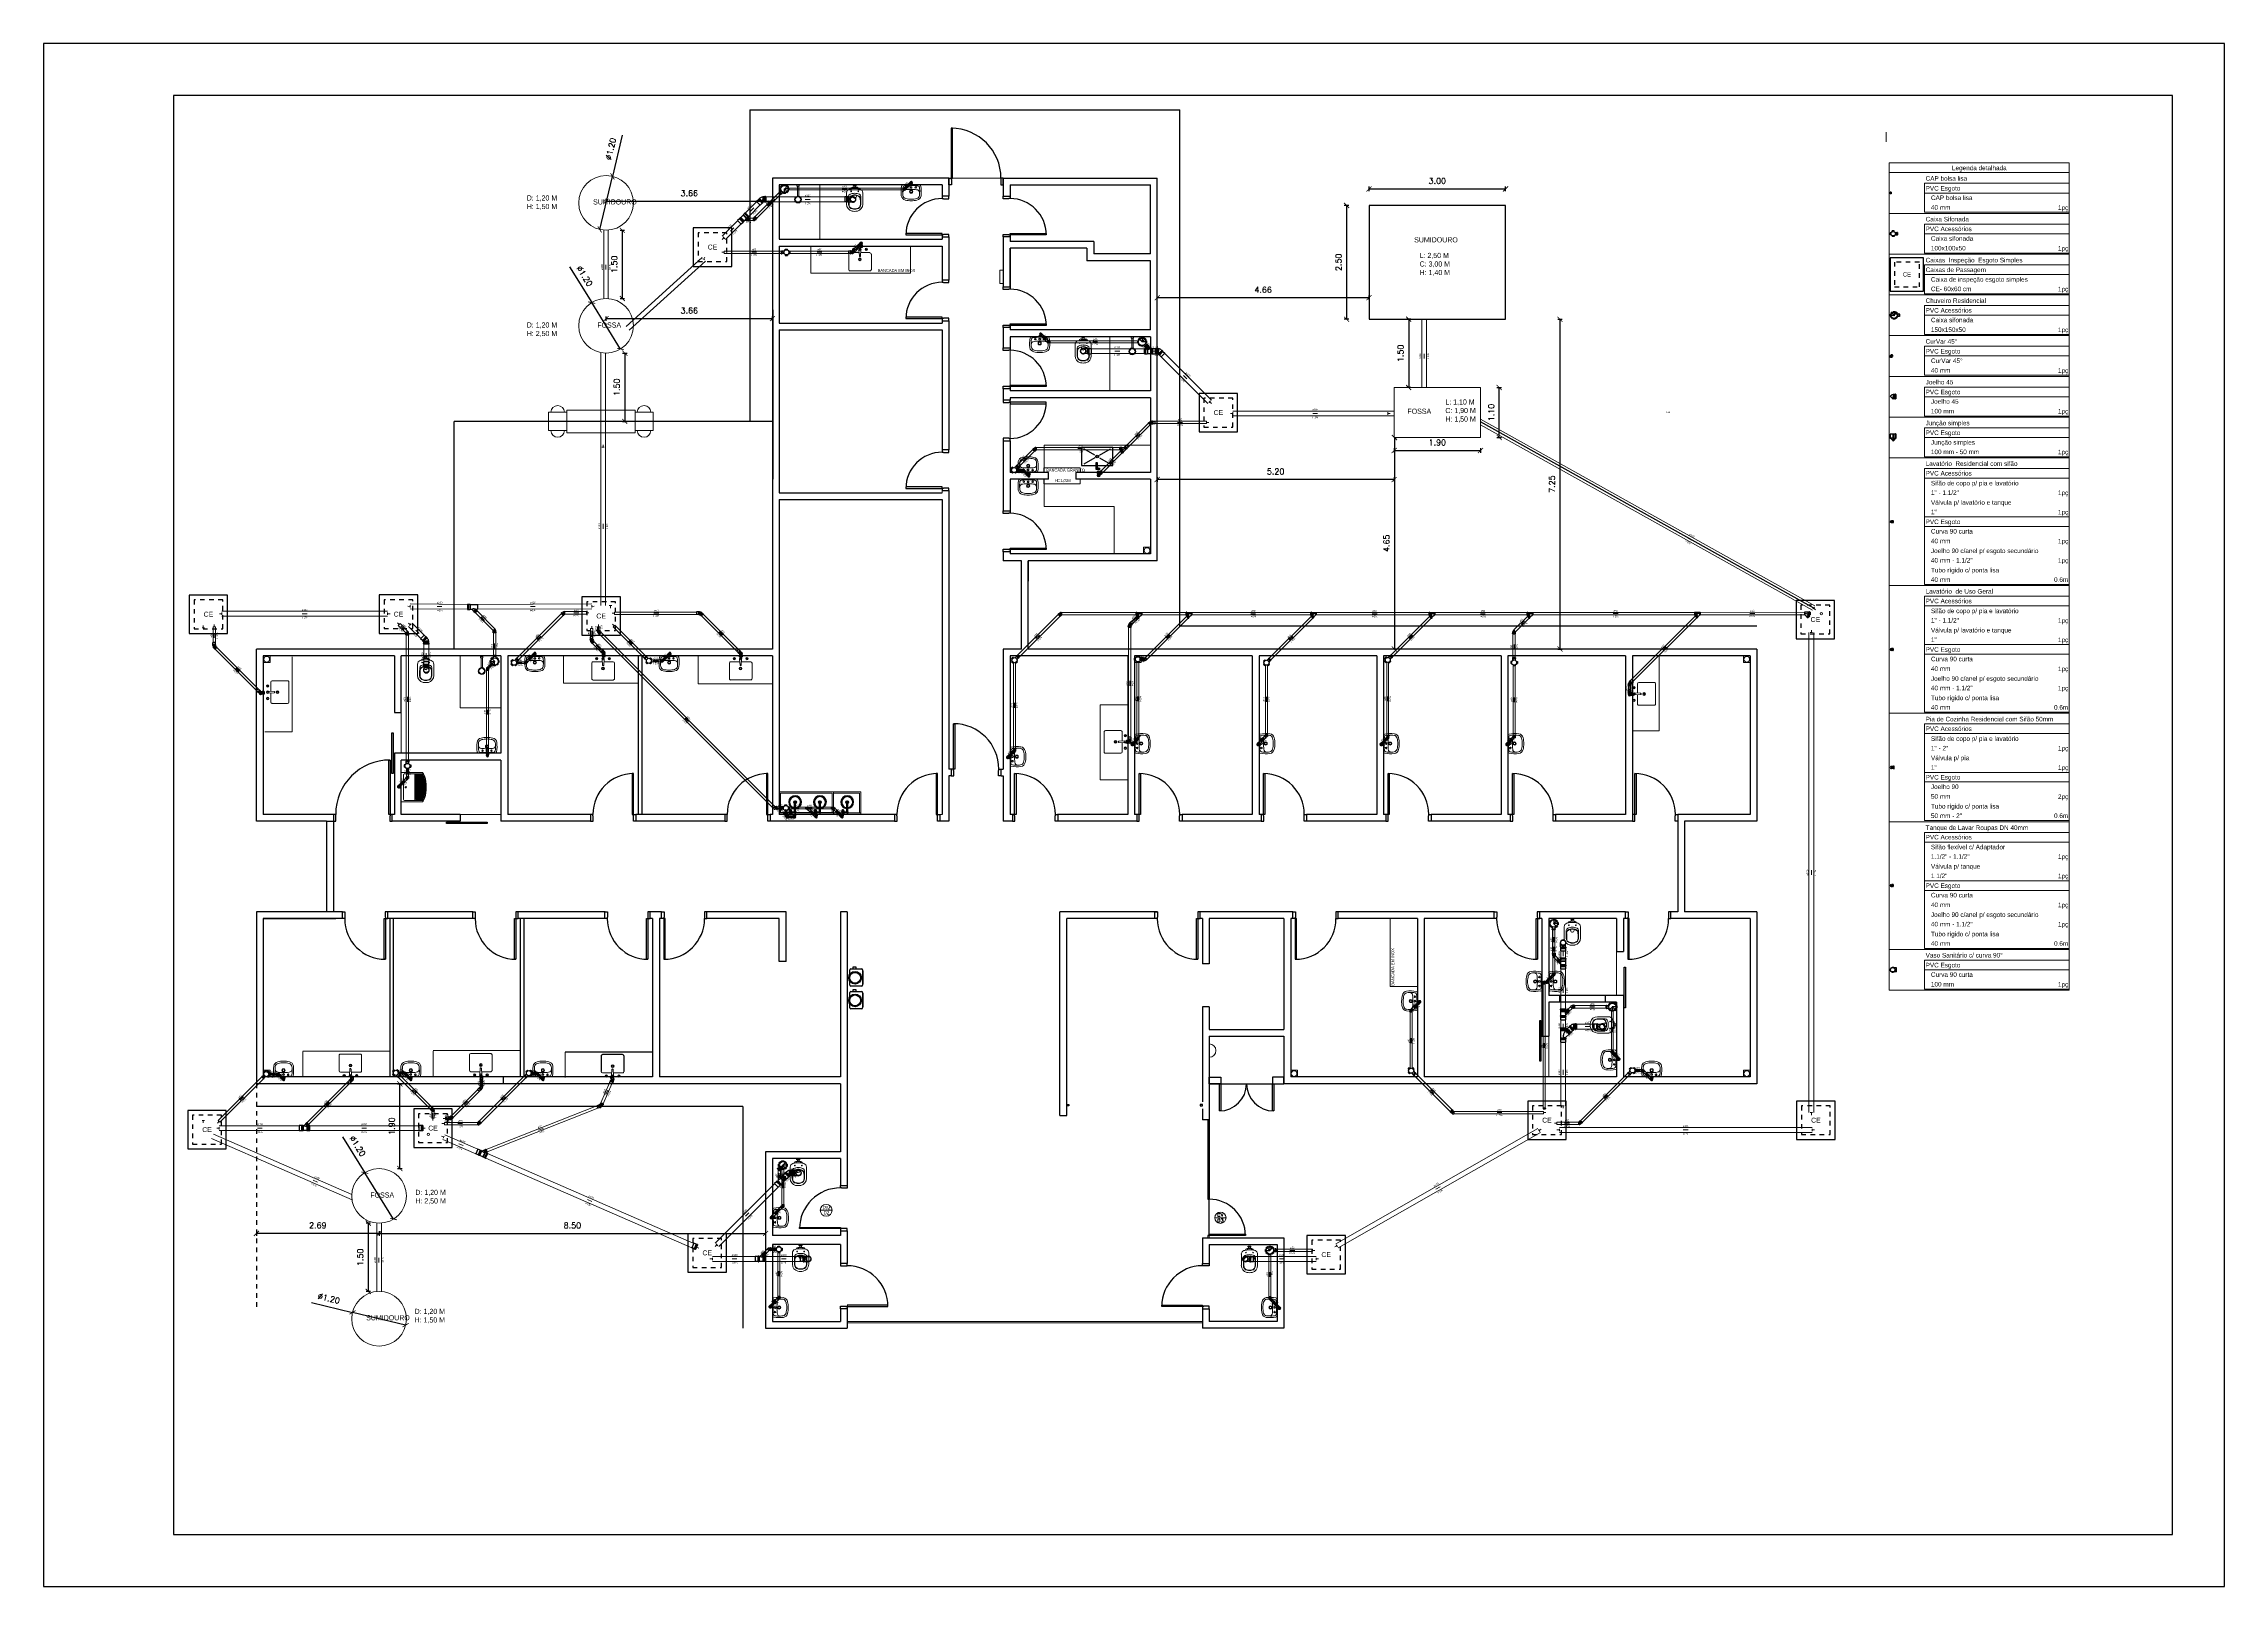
# Model space of a CAD drawing. Header units: millimetres. Extents: x 270 to 744, y -31 to 127.
# Drawn here: x 669.05 to 716.98, y 93.48 to 127.37 of the extents above; entities that cross this region are included whole.
import ezdxf

# ---------------------------------------------------------------- set-up
doc = ezdxf.new("R2010")
doc.units = ezdxf.units.MM
doc.header["$LTSCALE"] = 0.01
doc.header["$MEASUREMENT"] = 0
for name, pattern in [('DASHDOT', [25.4, 12.7, -6.35, 0, -6.35]), ('Dashed', [0.75, 0.5, -0.25]), ('DASHEDX2', [1.5, 1, -0.5])]:
    doc.linetypes.add(name, pattern=pattern)
for name, color, linetype in [('APCOZ', 7, 'Continuous'), ('APCOZ-I', 251, 'Continuous'), ('FOLHA', 7, 'Continuous'), ('Layout_Equipamentos', 7, 'Continuous'), ('PAREDE', 4, 'Continuous'), ('PAREDES', 8, 'Continuous'), ('PISO_acabado', 1, 'Continuous'), ('PORTAS', 8, 'Continuous'), ('Simbolos', 5, 'Continuous'), ('Simbolos_int', 2, 'Continuous'), ('TEXTO01', 7, 'Continuous')]:
    doc.layers.add(name, color=color, linetype=linetype)
for name, color, linetype, lineweight in [('at_Entity', 7, 'Continuous', 9), ('at_Text', 7, 'Continuous', 9), ('at_Text @ 75', 7, 'Continuous', 9), ('DI-Tabelas', 7, 'Continuous', 5), ('Nível 1', 7, 'Continuous', 5), ('Textos', 7, 'Continuous', 5), ('TQ-Condutos', 3, 'Continuous', 5), ('TQ-Conexões', 9, 'Continuous', 5), ('TQ-Sentido conduto', 9, 'Continuous', 5), ('TQ-Textos conduto', 7, 'Continuous', 5)]:
    doc.layers.add(name, color=color, linetype=linetype, lineweight=lineweight)
doc.styles.add('0.15 - Texto Mínimo', font='ARIALN.TTF', dxfattribs={"height": 0.0015})
doc.styles.add('Arial', font='arial.ttf')
doc.styles.add('ArialNarrow', font='ARIALN.TTF')
doc.styles.add('ROMANS', font='simplex.shx')
doc.styles.add('SansSerif', font='sanss___.ttf')
doc.dimstyles.new('Esc 1-75', dxfattribs={"dimtxt": 0.1275, "dimasz": 0.1125, "dimexe": 0.05, "dimexo": 0.05, "dimgap": 0.1125, "dimtad": 1, "dimzin": 4, "dimdsep": 46, "dimtxsty": 'ROMANS', "dimblk": 'ARCHTICK', "dimcen": 0, "dimclrd": 1, "dimclre": 1, "dimadec": 0, "dimazin": 1, "dimtfac": 1, "dimtix": 1, "dimtmove": 1, "dimatfit": 3, "dimldrblk": 'ARCHTICK', "dimfxl": 0, "dimarcsym": 0})

# ---------------------------------------------------------------- blocks, each defined once
blk = doc.blocks.new('_ARCHTICK')
at = {"color": 0, "linetype": 'ByBlock', "const_width": 0.15}
blk.add_lwpolyline([(-0.5, -0.5), (0.5, 0.5)], dxfattribs=at)
blk = doc.blocks.new('*D13')
at = {"layer": 'at_Text', "color": 1, "lineweight": -2, "transparency": 16777216}
for p in [(675.62, 103.361), (676.744, 101.552)]:
    blk.add_line(p, (676.111, 102.571), dxfattribs=at)
at = {"layer": 'Defpoints', "color": 0, "transparency": 16777216}
for p in [(676.111, 102.571), (676.744, 101.552)]:
    blk.add_point(p, dxfattribs=at)
at = {"layer": 'at_Text', "color": 1, "lineweight": -2, "transparency": 16777216, "xscale": 0.1125, "yscale": 0.1125, "zscale": 0.1125}
for p, rotation in [((676.111, 102.571), 301.8492429798897), ((676.744, 101.552), 121.8492429798897)]:
    blk.add_blockref('_ARCHTICK', p, dxfattribs=dict(at, rotation=rotation))
at = {"layer": 'at_Text', "color": 0, "transparency": 16777216, "insert": (675.956, 103.155), "char_height": 0.1275, "attachment_point": 5, "rotation": 301.8492, "style": 'ROMANS'}
blk.add_mtext('∅1.20', dxfattribs=at)
blk = doc.blocks.new('*D14')
at = {"layer": 'at_Text', "color": 1, "lineweight": -2, "transparency": 16777216}
for p in [(681.772, 125.361), (681.275, 123.29)]:
    blk.add_line(p, (681.555, 124.457), dxfattribs=at)
at = {"layer": 'Defpoints', "color": 0, "transparency": 16777216}
for p in [(681.555, 124.457), (681.275, 123.29)]:
    blk.add_point(p, dxfattribs=at)
at = {"layer": 'at_Text', "color": 1, "lineweight": -2, "transparency": 16777216, "xscale": 0.1125, "yscale": 0.1125, "zscale": 0.1125}
for p, rotation in [((681.555, 124.457), 256.517714027735), ((681.275, 123.29), 76.51771402773501)]:
    blk.add_blockref('_ARCHTICK', p, dxfattribs=dict(at, rotation=rotation))
at = {"layer": 'at_Text', "color": 0, "transparency": 16777216, "insert": (681.518, 125.06), "char_height": 0.1275, "attachment_point": 5, "rotation": 76.5177, "style": 'ROMANS'}
blk.add_mtext('∅1.20', dxfattribs=at)
blk = doc.blocks.new('A3')
at = {"color": 15}
blk.add_lwpolyline([(0, 0), (420, 0), (420, 297), (0, 297)], close=True, dxfattribs=at)
at = {"color": 0}
blk.add_lwpolyline([(25, 10), (410, 10), (410, 287), (25, 287)], close=True, dxfattribs=at)
blk = doc.blocks.new('*D15')
at = {"layer": 'at_Text', "color": 1, "lineweight": -2, "transparency": 16777216}
for p in [(674.94, 99.718), (677.011, 99.222)]:
    blk.add_line(p, (675.844, 99.502), dxfattribs=at)
at = {"layer": 'Defpoints', "color": 0, "transparency": 16777216}
for p in [(675.844, 99.502), (677.011, 99.222)]:
    blk.add_point(p, dxfattribs=at)
at = {"layer": 'at_Text', "color": 1, "lineweight": -2, "transparency": 16777216, "xscale": 0.1125, "yscale": 0.1125, "zscale": 0.1125}
for p, rotation in [((675.844, 99.502), 346.5177140277353), ((677.011, 99.222), 166.5177140277353)]:
    blk.add_blockref('_ARCHTICK', p, dxfattribs=dict(at, rotation=rotation))
at = {"layer": 'at_Text', "color": 0, "transparency": 16777216, "insert": (675.323, 99.808), "char_height": 0.1275, "attachment_point": 5, "rotation": 346.5177, "style": 'ROMANS'}
blk.add_mtext('∅1.20', dxfattribs=at)
blk = doc.blocks.new('*D16')
at = {"layer": 'at_Text', "color": 1, "lineweight": -2, "transparency": 16777216}
for p in [(680.608, 122.473), (681.732, 120.664)]:
    blk.add_line(p, (681.099, 121.683), dxfattribs=at)
at = {"layer": 'Defpoints', "color": 0, "transparency": 16777216}
for p in [(681.099, 121.683), (681.732, 120.664)]:
    blk.add_point(p, dxfattribs=at)
at = {"layer": 'at_Text', "color": 1, "lineweight": -2, "transparency": 16777216, "xscale": 0.1125, "yscale": 0.1125, "zscale": 0.1125}
for p, rotation in [((681.099, 121.683), 301.8492429798897), ((681.732, 120.664), 121.8492429798897)]:
    blk.add_blockref('_ARCHTICK', p, dxfattribs=dict(at, rotation=rotation))
at = {"layer": 'at_Text', "color": 0, "transparency": 16777216, "insert": (680.944, 122.267), "char_height": 0.1275, "attachment_point": 5, "rotation": 301.8492, "style": 'ROMANS'}
blk.add_mtext('∅1.20', dxfattribs=at)
blk = doc.blocks.new('*D17')
at = {"color": 1, "lineweight": -2, "transparency": 16777216}
for p, q in [((681.722, 123.274), (681.822, 123.274)), ((681.772, 123.274), (681.772, 121.774)), ((681.722, 121.774), (681.822, 121.774))]:
    blk.add_line(p, q, dxfattribs=at)
at = {"layer": 'Defpoints', "color": 0, "transparency": 16777216}
for p in [(681.415, 123.274), (681.415, 121.774), (681.772, 121.774)]:
    blk.add_point(p, dxfattribs=at)
at = {"color": 1, "lineweight": -2, "transparency": 16777216, "xscale": 0.1125, "yscale": 0.1125, "zscale": 0.1125}
for p, rotation in [((681.772, 123.274), 90), ((681.772, 121.774), 270)]:
    blk.add_blockref('_ARCHTICK', p, dxfattribs=dict(at, rotation=rotation))
at = {"color": 0, "transparency": 16777216, "insert": (681.596, 122.524), "char_height": 0.1275, "attachment_point": 5, "rotation": 90, "style": 'ROMANS'}
blk.add_mtext('1.50', dxfattribs=at)
blk = doc.blocks.new('*D18')
at = {"color": 1, "lineweight": -2, "transparency": 16777216}
for p, q in [((681.776, 120.574), (681.876, 120.574)), ((681.826, 120.574), (681.826, 119.074)), ((681.776, 119.074), (681.876, 119.074))]:
    blk.add_line(p, q, dxfattribs=at)
at = {"layer": 'Defpoints', "color": 0, "transparency": 16777216}
for p in [(681.415, 120.574), (681.415, 119.074), (681.826, 119.074)]:
    blk.add_point(p, dxfattribs=at)
at = {"color": 1, "lineweight": -2, "transparency": 16777216, "xscale": 0.1125, "yscale": 0.1125, "zscale": 0.1125}
for p, rotation in [((681.826, 120.574), 90), ((681.826, 119.074), 270)]:
    blk.add_blockref('_ARCHTICK', p, dxfattribs=dict(at, rotation=rotation))
at = {"color": 0, "transparency": 16777216, "insert": (681.65, 119.824), "char_height": 0.1275, "attachment_point": 5, "rotation": 90, "style": 'ROMANS'}
blk.add_mtext('1.50', dxfattribs=at)
blk = doc.blocks.new('*D19')
at = {"color": 1, "lineweight": -2, "transparency": 16777216}
for p, q in [((693.527, 117.847), (693.527, 117.747)), ((698.732, 117.797), (693.527, 117.797)), ((698.732, 117.847), (698.732, 117.747))]:
    blk.add_line(p, q, dxfattribs=at)
at = {"layer": 'Defpoints', "color": 0, "transparency": 16777216}
for p in [(693.527, 118.719), (698.732, 118.719), (693.527, 117.797)]:
    blk.add_point(p, dxfattribs=at)
at = {"color": 1, "lineweight": -2, "transparency": 16777216, "xscale": 0.1125, "yscale": 0.1125, "zscale": 0.1125, "rotation": 180}
blk.add_blockref('_ARCHTICK', (693.527, 117.797), dxfattribs=at)
at = {"color": 1, "lineweight": -2, "transparency": 16777216, "xscale": 0.1125, "yscale": 0.1125, "zscale": 0.1125}
blk.add_blockref('_ARCHTICK', (698.732, 117.797), dxfattribs=at)
at = {"color": 0, "transparency": 16777216, "insert": (696.13, 117.973), "char_height": 0.1275, "attachment_point": 5, "style": 'ROMANS'}
blk.add_mtext('5.20', dxfattribs=at)
blk = doc.blocks.new('*D20')
at = {"color": 1, "lineweight": -2, "transparency": 16777216}
for p, q in [((698.74, 118.719), (698.79, 118.719)), ((698.74, 118.719), (698.74, 114.074)), ((698.74, 114.074), (698.79, 114.074))]:
    blk.add_line(p, q, dxfattribs=at)
at = {"layer": 'Defpoints', "color": 0, "transparency": 16777216}
for p in [(698.732, 118.719), (698.732, 114.074), (698.74, 114.074)]:
    blk.add_point(p, dxfattribs=at)
at = {"color": 1, "lineweight": -2, "transparency": 16777216, "xscale": 0.1125, "yscale": 0.1125, "zscale": 0.1125}
for p, rotation in [((698.74, 118.719), 90), ((698.74, 114.074), 270)]:
    blk.add_blockref('_ARCHTICK', p, dxfattribs=dict(at, rotation=rotation))
at = {"color": 0, "transparency": 16777216, "insert": (698.564, 116.396), "char_height": 0.1275, "attachment_point": 5, "rotation": 90, "style": 'ROMANS'}
blk.add_mtext('4.65', dxfattribs=at)
blk = doc.blocks.new('*D21')
at = {"color": 1, "lineweight": -2, "transparency": 16777216}
for p, q in [((699.103, 121.319), (699.003, 121.319)), ((699.053, 121.319), (699.053, 119.819)), ((699.103, 119.819), (699.003, 119.819))]:
    blk.add_line(p, q, dxfattribs=at)
at = {"layer": 'Defpoints', "color": 0, "transparency": 16777216}
for p in [(699.396, 121.319), (699.053, 119.819), (699.396, 119.819)]:
    blk.add_point(p, dxfattribs=at)
at = {"color": 1, "lineweight": -2, "transparency": 16777216, "xscale": 0.1125, "yscale": 0.1125, "zscale": 0.1125}
for p, rotation in [((699.053, 121.319), 90), ((699.053, 119.819), 270)]:
    blk.add_blockref('_ARCHTICK', p, dxfattribs=dict(at, rotation=rotation))
at = {"color": 0, "transparency": 16777216, "insert": (698.876, 120.569), "char_height": 0.1275, "attachment_point": 5, "rotation": 90, "style": 'ROMANS'}
blk.add_mtext('1.50', dxfattribs=at)
blk = doc.blocks.new('*D23')
at = {"color": 1, "lineweight": -2, "transparency": 16777216}
for p, q in [((676.832, 104.524), (676.932, 104.524)), ((676.882, 102.662), (676.882, 104.524)), ((676.832, 102.662), (676.932, 102.662))]:
    blk.add_line(p, q, dxfattribs=at)
at = {"layer": 'Defpoints', "color": 0, "transparency": 16777216}
for p in [(676.427, 104.524), (676.882, 104.524), (676.427, 102.662)]:
    blk.add_point(p, dxfattribs=at)
at = {"color": 1, "lineweight": -2, "transparency": 16777216, "xscale": 0.1125, "yscale": 0.1125, "zscale": 0.1125}
for p, rotation in [((676.882, 104.524), 90), ((676.882, 102.662), 270)]:
    blk.add_blockref('_ARCHTICK', p, dxfattribs=dict(at, rotation=rotation))
at = {"color": 0, "transparency": 16777216, "insert": (676.706, 103.593), "char_height": 0.1275, "attachment_point": 5, "rotation": 90, "style": 'ROMANS'}
blk.add_mtext('1.90', dxfattribs=at)
blk = doc.blocks.new('*D24')
at = {"color": 1, "lineweight": -2, "transparency": 16777216}
for p, q in [((676.427, 101.286), (676.427, 101.186)), ((676.427, 101.236), (684.922, 101.236)), ((684.922, 101.286), (684.922, 101.186))]:
    blk.add_line(p, q, dxfattribs=at)
at = {"layer": 'Defpoints', "color": 0, "transparency": 16777216}
for p in [(676.427, 102.062), (684.922, 102.062), (684.922, 101.236)]:
    blk.add_point(p, dxfattribs=at)
at = {"color": 1, "lineweight": -2, "transparency": 16777216, "xscale": 0.1125, "yscale": 0.1125, "zscale": 0.1125, "rotation": 180}
blk.add_blockref('_ARCHTICK', (676.427, 101.236), dxfattribs=at)
at = {"color": 1, "lineweight": -2, "transparency": 16777216, "xscale": 0.1125, "yscale": 0.1125, "zscale": 0.1125}
blk.add_blockref('_ARCHTICK', (684.922, 101.236), dxfattribs=at)
at = {"color": 0, "transparency": 16777216, "insert": (680.675, 101.412), "char_height": 0.1275, "attachment_point": 5, "style": 'ROMANS'}
blk.add_mtext('8.50', dxfattribs=at)
blk = doc.blocks.new('*D25')
at = {"color": 1, "lineweight": -2, "transparency": 16777216}
for p, q in [((676.24, 101.462), (676.14, 101.462)), ((676.19, 101.462), (676.19, 99.962)), ((676.24, 99.962), (676.14, 99.962))]:
    blk.add_line(p, q, dxfattribs=at)
at = {"layer": 'Defpoints', "color": 0, "transparency": 16777216}
for p in [(676.338, 101.462), (676.19, 99.962), (676.338, 99.962)]:
    blk.add_point(p, dxfattribs=at)
at = {"color": 1, "lineweight": -2, "transparency": 16777216, "xscale": 0.1125, "yscale": 0.1125, "zscale": 0.1125}
for p, rotation in [((676.19, 101.462), 90), ((676.19, 99.962), 270)]:
    blk.add_blockref('_ARCHTICK', p, dxfattribs=dict(at, rotation=rotation))
at = {"color": 0, "transparency": 16777216, "insert": (676.013, 100.712), "char_height": 0.1275, "attachment_point": 5, "rotation": 90, "style": 'ROMANS'}
blk.add_mtext('1.50', dxfattribs=at)
blk = doc.blocks.new('*D26')
at = {"color": 1, "lineweight": -2, "transparency": 16777216}
for p, q in [((673.732, 101.287), (673.732, 101.187)), ((676.427, 101.237), (673.732, 101.237)), ((676.427, 101.287), (676.427, 101.187))]:
    blk.add_line(p, q, dxfattribs=at)
at = {"layer": 'Defpoints', "color": 0, "transparency": 16777216}
for p in [(673.732, 102.062), (676.427, 102.062), (673.732, 101.237)]:
    blk.add_point(p, dxfattribs=at)
at = {"color": 1, "lineweight": -2, "transparency": 16777216, "xscale": 0.1125, "yscale": 0.1125, "zscale": 0.1125, "rotation": 180}
blk.add_blockref('_ARCHTICK', (673.732, 101.237), dxfattribs=at)
at = {"color": 1, "lineweight": -2, "transparency": 16777216, "xscale": 0.1125, "yscale": 0.1125, "zscale": 0.1125}
blk.add_blockref('_ARCHTICK', (676.427, 101.237), dxfattribs=at)
at = {"color": 0, "transparency": 16777216, "insert": (675.08, 101.413), "char_height": 0.1275, "attachment_point": 5, "style": 'ROMANS'}
blk.add_mtext('2.69', dxfattribs=at)
blk = doc.blocks.new('*D27')
at = {"color": 1, "lineweight": -2, "transparency": 16777216}
for p, q in [((681.415, 121.282), (681.415, 121.382)), ((681.415, 121.332), (685.072, 121.332)), ((685.072, 121.282), (685.072, 121.382))]:
    blk.add_line(p, q, dxfattribs=at)
at = {"layer": 'Defpoints', "color": 0, "transparency": 16777216}
for p in [(685.072, 121.332), (681.415, 121.174), (685.072, 121.174)]:
    blk.add_point(p, dxfattribs=at)
at = {"color": 1, "lineweight": -2, "transparency": 16777216, "xscale": 0.1125, "yscale": 0.1125, "zscale": 0.1125, "rotation": 180}
blk.add_blockref('_ARCHTICK', (681.415, 121.332), dxfattribs=at)
at = {"color": 1, "lineweight": -2, "transparency": 16777216, "xscale": 0.1125, "yscale": 0.1125, "zscale": 0.1125}
blk.add_blockref('_ARCHTICK', (685.072, 121.332), dxfattribs=at)
at = {"color": 0, "transparency": 16777216, "insert": (683.244, 121.508), "char_height": 0.1275, "attachment_point": 5, "style": 'ROMANS'}
blk.add_mtext('3.66', dxfattribs=at)
blk = doc.blocks.new('*D28')
at = {"color": 1, "lineweight": -2, "transparency": 16777216}
for p, q in [((681.415, 123.91), (681.415, 123.96)), ((681.415, 123.91), (685.072, 123.91)), ((685.072, 123.91), (685.072, 123.96))]:
    blk.add_line(p, q, dxfattribs=at)
at = {"layer": 'Defpoints', "color": 0, "transparency": 16777216}
for p in [(681.415, 123.874), (685.072, 123.91), (685.072, 123.874)]:
    blk.add_point(p, dxfattribs=at)
at = {"color": 1, "lineweight": -2, "transparency": 16777216, "xscale": 0.1125, "yscale": 0.1125, "zscale": 0.1125, "rotation": 180}
blk.add_blockref('_ARCHTICK', (681.415, 123.91), dxfattribs=at)
at = {"color": 1, "lineweight": -2, "transparency": 16777216, "xscale": 0.1125, "yscale": 0.1125, "zscale": 0.1125}
blk.add_blockref('_ARCHTICK', (685.072, 123.91), dxfattribs=at)
at = {"color": 0, "transparency": 16777216, "insert": (683.244, 124.086), "char_height": 0.1275, "attachment_point": 5, "style": 'ROMANS'}
blk.add_mtext('3.66', dxfattribs=at)
blk = doc.blocks.new('*D29')
at = {"color": 1, "lineweight": -2, "transparency": 16777216}
for p, q in [((698.732, 118.485), (698.732, 118.385)), ((698.732, 118.435), (700.632, 118.435)), ((700.632, 118.485), (700.632, 118.385))]:
    blk.add_line(p, q, dxfattribs=at)
at = {"layer": 'Defpoints', "color": 0, "transparency": 16777216}
for p in [(698.732, 118.992), (700.632, 118.992), (700.632, 118.435)]:
    blk.add_point(p, dxfattribs=at)
at = {"color": 1, "lineweight": -2, "transparency": 16777216, "xscale": 0.1125, "yscale": 0.1125, "zscale": 0.1125, "rotation": 180}
blk.add_blockref('_ARCHTICK', (698.732, 118.435), dxfattribs=at)
at = {"color": 1, "lineweight": -2, "transparency": 16777216, "xscale": 0.1125, "yscale": 0.1125, "zscale": 0.1125}
blk.add_blockref('_ARCHTICK', (700.632, 118.435), dxfattribs=at)
at = {"color": 0, "transparency": 16777216, "insert": (699.682, 118.612), "char_height": 0.1275, "attachment_point": 5, "style": 'ROMANS'}
blk.add_mtext('1.90', dxfattribs=at)
blk = doc.blocks.new('*D30')
at = {"color": 1, "lineweight": -2, "transparency": 16777216}
for p, q in [((700.994, 119.819), (701.094, 119.819)), ((701.044, 118.719), (701.044, 119.819)), ((700.994, 118.719), (701.094, 118.719))]:
    blk.add_line(p, q, dxfattribs=at)
at = {"layer": 'Defpoints', "color": 0, "transparency": 16777216}
for p in [(700.632, 119.819), (701.044, 119.819), (700.632, 118.719)]:
    blk.add_point(p, dxfattribs=at)
at = {"color": 1, "lineweight": -2, "transparency": 16777216, "xscale": 0.1125, "yscale": 0.1125, "zscale": 0.1125}
for p, rotation in [((701.044, 119.819), 90), ((701.044, 118.719), 270)]:
    blk.add_blockref('_ARCHTICK', p, dxfattribs=dict(at, rotation=rotation))
at = {"color": 0, "transparency": 16777216, "insert": (700.868, 119.269), "char_height": 0.1275, "attachment_point": 5, "rotation": 90, "style": 'ROMANS'}
blk.add_mtext('1.10', dxfattribs=at)
blk = doc.blocks.new('*D31')
at = {"color": 1, "lineweight": -2, "transparency": 16777216}
for p, q in [((698.182, 124.131), (698.182, 124.231)), ((698.182, 124.181), (701.182, 124.181)), ((701.182, 124.131), (701.182, 124.231))]:
    blk.add_line(p, q, dxfattribs=at)
at = {"layer": 'Defpoints', "color": 0, "transparency": 16777216}
for p in [(701.182, 124.181), (698.182, 123.819), (701.182, 123.819)]:
    blk.add_point(p, dxfattribs=at)
at = {"color": 1, "lineweight": -2, "transparency": 16777216, "xscale": 0.1125, "yscale": 0.1125, "zscale": 0.1125, "rotation": 180}
blk.add_blockref('_ARCHTICK', (698.182, 124.181), dxfattribs=at)
at = {"color": 1, "lineweight": -2, "transparency": 16777216, "xscale": 0.1125, "yscale": 0.1125, "zscale": 0.1125}
blk.add_blockref('_ARCHTICK', (701.182, 124.181), dxfattribs=at)
at = {"color": 0, "transparency": 16777216, "insert": (699.682, 124.357), "char_height": 0.1275, "attachment_point": 5, "style": 'ROMANS'}
blk.add_mtext('3.00', dxfattribs=at)
blk = doc.blocks.new('*D32')
at = {"color": 1, "lineweight": -2, "transparency": 16777216}
for p, q in [((697.739, 123.819), (697.639, 123.819)), ((697.689, 123.819), (697.689, 121.319)), ((697.739, 121.319), (697.639, 121.319))]:
    blk.add_line(p, q, dxfattribs=at)
at = {"layer": 'Defpoints', "color": 0, "transparency": 16777216}
for p in [(698.182, 123.819), (697.689, 121.319), (698.182, 121.319)]:
    blk.add_point(p, dxfattribs=at)
at = {"color": 1, "lineweight": -2, "transparency": 16777216, "xscale": 0.1125, "yscale": 0.1125, "zscale": 0.1125}
for p, rotation in [((697.689, 123.819), 90), ((697.689, 121.319), 270)]:
    blk.add_blockref('_ARCHTICK', p, dxfattribs=dict(at, rotation=rotation))
at = {"color": 0, "transparency": 16777216, "insert": (697.513, 122.569), "char_height": 0.1275, "attachment_point": 5, "rotation": 90, "style": 'ROMANS'}
blk.add_mtext('2.50', dxfattribs=at)
blk = doc.blocks.new('*D33')
at = {"color": 1, "lineweight": -2, "transparency": 16777216}
for p, q in [((693.527, 121.741), (693.527, 121.841)), ((698.182, 121.791), (693.527, 121.791)), ((698.182, 121.741), (698.182, 121.841))]:
    blk.add_line(p, q, dxfattribs=at)
at = {"layer": 'Defpoints', "color": 0, "transparency": 16777216}
for p in [(693.527, 121.791), (693.527, 121.319), (698.182, 121.319)]:
    blk.add_point(p, dxfattribs=at)
at = {"color": 1, "lineweight": -2, "transparency": 16777216, "xscale": 0.1125, "yscale": 0.1125, "zscale": 0.1125, "rotation": 180}
blk.add_blockref('_ARCHTICK', (693.527, 121.791), dxfattribs=at)
at = {"color": 1, "lineweight": -2, "transparency": 16777216, "xscale": 0.1125, "yscale": 0.1125, "zscale": 0.1125}
blk.add_blockref('_ARCHTICK', (698.182, 121.791), dxfattribs=at)
at = {"color": 0, "transparency": 16777216, "insert": (695.855, 121.967), "char_height": 0.1275, "attachment_point": 5, "style": 'ROMANS'}
blk.add_mtext('4.66', dxfattribs=at)
blk = doc.blocks.new('*D34')
at = {"color": 1, "lineweight": -2, "transparency": 16777216}
for p, q in [((702.328, 121.319), (702.428, 121.319)), ((702.378, 121.319), (702.378, 114.074)), ((702.328, 114.074), (702.428, 114.074))]:
    blk.add_line(p, q, dxfattribs=at)
at = {"layer": 'Defpoints', "color": 0, "transparency": 16777216}
for p in [(701.182, 121.319), (701.182, 114.074), (702.378, 114.074)]:
    blk.add_point(p, dxfattribs=at)
at = {"color": 1, "lineweight": -2, "transparency": 16777216, "xscale": 0.1125, "yscale": 0.1125, "zscale": 0.1125}
for p, rotation in [((702.378, 121.319), 90), ((702.378, 114.074), 270)]:
    blk.add_blockref('_ARCHTICK', p, dxfattribs=dict(at, rotation=rotation))
at = {"color": 0, "transparency": 16777216, "insert": (702.202, 117.696), "char_height": 0.1275, "attachment_point": 5, "rotation": 90, "style": 'ROMANS'}
blk.add_mtext('7.25', dxfattribs=at)

msp = doc.modelspace()

# ---------------------------------------------------------------- hatches: boundary and pattern name
at = {"layer": 'TQ-Sentido conduto', "linetype": 'Continuous'}
for points in [[(686.605, 124.18), (686.63, 124.173), (686.63, 124.187)], [(688.012, 124.213), (688.035, 124.226), (688.025, 124.236)], [(684.591, 123.693), (684.614, 123.707), (684.605, 123.716)], [(684.965, 123.808), (684.987, 123.821), (684.978, 123.831)], [(685.793, 123.951), (685.818, 123.944), (685.818, 123.958)], [(684.151, 123.253), (684.174, 123.266), (684.164, 123.276)], [(684.485, 123.51), (684.511, 123.504), (684.511, 123.517)], [(684.615, 122.788), (684.641, 122.782), (684.641, 122.795)], [(686.051, 122.788), (686.076, 122.782), (686.076, 122.795)], [(686.887, 122.846), (686.91, 122.859), (686.9, 122.868)], [(681.413, 122.515), (681.406, 122.489), (681.419, 122.489)], [(691.086, 120.868), (691.073, 120.891), (691.063, 120.881)], [(692.216, 120.822), (692.191, 120.829), (692.191, 120.815)], [(692.703, 120.618), (692.678, 120.625), (692.678, 120.611)], [(693.335, 120.683), (693.322, 120.706), (693.312, 120.696)], [(693.536, 120.618), (693.511, 120.625), (693.511, 120.611)], [(699.393, 120.56), (699.386, 120.535), (699.4, 120.535)], [(694.179, 120.006), (694.166, 120.029), (694.156, 120.019)], [(694.082, 119.053), (694.057, 119.06), (694.057, 119.047)], [(697.051, 119.249), (697.025, 119.255), (697.025, 119.242)], [(691.888, 118.476), (691.862, 118.483), (691.862, 118.469)], [(693.143, 118.802), (693.12, 118.789), (693.13, 118.779)], [(690.427, 118.004), (690.453, 117.997), (690.453, 118.011)], [(690.606, 117.978), (690.619, 117.955), (690.629, 117.964)], [(690.654, 118.277), (690.631, 118.264), (690.641, 118.254)], [(692.566, 118.225), (692.543, 118.212), (692.553, 118.202)], [(681.35, 116.821), (681.343, 116.796), (681.357, 116.796)], [(705.186, 116.519), (705.205, 116.501), (705.212, 116.513)], [(674.845, 114.849), (674.819, 114.856), (674.819, 114.843)], [(676.903, 114.578), (676.916, 114.555), (676.926, 114.565)], [(677.809, 115.006), (677.784, 115.013), (677.784, 114.999)], [(678.673, 114.779), (678.686, 114.756), (678.696, 114.766)], [(679.857, 115.006), (679.832, 115.013), (679.832, 114.999)], [(680.815, 114.869), (680.789, 114.876), (680.789, 114.862)], [(681.251, 114.587), (681.244, 114.562), (681.257, 114.562)], [(682.467, 114.859), (682.492, 114.852), (682.492, 114.866)], [(693.083, 114.765), (693.061, 114.751), (693.07, 114.742)], [(695.689, 114.85), (695.663, 114.856), (695.663, 114.843)], [(698.359, 114.85), (698.333, 114.856), (698.333, 114.843)], [(700.737, 114.85), (700.711, 114.856), (700.711, 114.843)], [(701.602, 114.691), (701.58, 114.678), (701.589, 114.668)], [(703.655, 114.851), (703.629, 114.858), (703.629, 114.844)], [(706.659, 114.854), (706.633, 114.861), (706.633, 114.847)], [(672.806, 114.423), (672.799, 114.398), (672.813, 114.398)], [(677.234, 114.486), (677.247, 114.464), (677.257, 114.473)], [(678.965, 114.195), (678.958, 114.169), (678.972, 114.169)], [(679.978, 114.359), (679.955, 114.346), (679.965, 114.336)], [(681.099, 114.467), (681.092, 114.441), (681.106, 114.441)], [(681.194, 114.156), (681.208, 114.134), (681.217, 114.143)], [(681.917, 114.253), (681.93, 114.23), (681.94, 114.24)], [(683.899, 114.454), (683.912, 114.431), (683.922, 114.441)], [(690.937, 114.377), (690.915, 114.363), (690.924, 114.354)], [(693.804, 114.387), (693.782, 114.374), (693.791, 114.364)], [(696.504, 114.348), (696.481, 114.335), (696.49, 114.325)], [(699.137, 114.379), (699.114, 114.366), (699.124, 114.356)], [(701.369, 114.17), (701.362, 114.144), (701.376, 114.144)], [(704.714, 114.125), (704.691, 114.112), (704.701, 114.102)], [(673.277, 113.655), (673.291, 113.633), (673.3, 113.642)], [(677.465, 113.986), (677.458, 113.96), (677.472, 113.96)], [(678.924, 113.76), (678.901, 113.747), (678.911, 113.737)], [(679.468, 113.774), (679.493, 113.767), (679.493, 113.781)], [(679.712, 113.838), (679.735, 113.851), (679.725, 113.861)], [(682.452, 113.814), (682.477, 113.807), (682.477, 113.821)], [(682.697, 113.858), (682.72, 113.871), (682.71, 113.881)], [(693.238, 113.85), (693.213, 113.857), (693.213, 113.844)], [(692.924, 113.374), (692.917, 113.348), (692.931, 113.348)], [(703.91, 113.253), (703.903, 113.228), (703.917, 113.228)], [(677.049, 113.021), (677.042, 112.996), (677.056, 112.996)], [(678.808, 112.741), (678.801, 112.715), (678.815, 112.715)], [(690.39, 112.889), (690.383, 112.864), (690.397, 112.864)], [(693.103, 113.032), (693.096, 113.006), (693.11, 113.006)], [(695.928, 113.022), (695.921, 112.997), (695.934, 112.997)], [(698.592, 113.032), (698.585, 113.007), (698.599, 113.007)], [(701.369, 113.01), (701.362, 112.984), (701.376, 112.984)], [(683.15, 112.556), (683.163, 112.533), (683.173, 112.542)], [(690.352, 111.806), (690.33, 111.793), (690.339, 111.783)], [(693.076, 112.081), (693.054, 112.068), (693.063, 112.058)], [(695.871, 112.11), (695.848, 112.097), (695.858, 112.087)], [(698.557, 112.09), (698.534, 112.076), (698.544, 112.067)], [(701.327, 112.095), (701.304, 112.082), (701.314, 112.073)], [(677.049, 111.426), (677.042, 111.401), (677.056, 111.401)], [(676.99, 111.184), (676.967, 111.17), (676.977, 111.161)], [(685.193, 110.581), (685.218, 110.575), (685.218, 110.588)], [(685.346, 110.443), (685.359, 110.42), (685.369, 110.429)], [(685.367, 110.554), (685.36, 110.529), (685.374, 110.529)], [(685.426, 110.389), (685.451, 110.382), (685.451, 110.396)], [(685.551, 110.581), (685.576, 110.575), (685.576, 110.588)], [(685.835, 110.581), (685.86, 110.575), (685.86, 110.588)], [(685.899, 110.523), (685.913, 110.5), (685.922, 110.509)], [(686.467, 110.523), (686.481, 110.5), (686.49, 110.509)], [(707.902, 109.215), (707.895, 109.19), (707.909, 109.19)], [(702.241, 107.637), (702.248, 107.663), (702.234, 107.663)], [(702.241, 107.534), (702.234, 107.509), (702.248, 107.509)], [(702.446, 107.326), (702.453, 107.351), (702.44, 107.351)], [(702.196, 106.877), (702.174, 106.863), (702.183, 106.854)], [(702.381, 107.198), (702.368, 107.221), (702.358, 107.212)], [(702.446, 106.523), (702.453, 106.548), (702.44, 106.548)], [(699.166, 106.191), (699.189, 106.205), (699.179, 106.214)], [(702.507, 106.079), (702.53, 106.092), (702.52, 106.102)], [(703.033, 106.214), (703.058, 106.207), (703.058, 106.221)], [(699.108, 105.419), (699.115, 105.445), (699.102, 105.445)], [(702.446, 105.737), (702.453, 105.762), (702.44, 105.762)], [(702.518, 105.632), (702.541, 105.646), (702.531, 105.655)], [(702.932, 105.779), (702.958, 105.772), (702.958, 105.786)], [(703.529, 105.766), (703.522, 105.74), (703.536, 105.74)], [(702.033, 105.31), (702.04, 105.335), (702.026, 105.335)], [(703.565, 105.176), (703.578, 105.154), (703.588, 105.163)], [(674.029, 104.735), (674.055, 104.728), (674.055, 104.741)], [(674.236, 104.715), (674.249, 104.692), (674.259, 104.702)], [(676.834, 104.764), (676.859, 104.757), (676.859, 104.771)], [(677.014, 104.729), (677.028, 104.707), (677.037, 104.716)], [(678.674, 104.479), (678.681, 104.505), (678.668, 104.505)], [(679.753, 104.757), (679.779, 104.75), (679.779, 104.764)], [(679.923, 104.726), (679.936, 104.703), (679.946, 104.713)], [(702.446, 104.722), (702.453, 104.747), (702.44, 104.747)], [(704.03, 104.817), (704.056, 104.81), (704.056, 104.824)], [(704.258, 104.756), (704.271, 104.733), (704.281, 104.743)], [(673.374, 104.161), (673.397, 104.174), (673.388, 104.183)], [(675.255, 104.047), (675.278, 104.06), (675.269, 104.069)], [(677.239, 104.318), (677.226, 104.341), (677.216, 104.331)], [(678.298, 104.066), (678.321, 104.079), (678.311, 104.088)], [(679.128, 104.165), (679.151, 104.178), (679.142, 104.188)], [(681.411, 104.285), (681.427, 104.306), (681.415, 104.311)], [(699.605, 104.313), (699.592, 104.336), (699.582, 104.327)], [(703.351, 104.198), (703.374, 104.212), (703.364, 104.221)], [(673.756, 103.548), (673.781, 103.541), (673.781, 103.555)], [(676.045, 103.548), (676.07, 103.541), (676.07, 103.555)], [(677.61, 103.779), (677.617, 103.804), (677.603, 103.804)], [(677.864, 103.763), (677.889, 103.757), (677.889, 103.77)], [(678.157, 103.648), (678.182, 103.641), (678.182, 103.655)], [(679.931, 103.503), (679.958, 103.506), (679.953, 103.518)], [(701.101, 103.891), (701.075, 103.898), (701.075, 103.884)], [(702.48, 103.655), (702.505, 103.648), (702.505, 103.662)], [(678.179, 103.208), (678.2, 103.191), (678.205, 103.204)], [(705.194, 103.509), (705.168, 103.516), (705.168, 103.502)], [(685.223, 102.659), (685.246, 102.672), (685.236, 102.682)], [(685.486, 102.565), (685.512, 102.558), (685.512, 102.571)], [(674.978, 102.404), (674.999, 102.388), (675.004, 102.4)], [(685.222, 102.454), (685.229, 102.48), (685.215, 102.48)], [(685.289, 102.423), (685.312, 102.436), (685.303, 102.446)], [(685.298, 102.337), (685.291, 102.312), (685.305, 102.312)], [(699.745, 102.258), (699.719, 102.251), (699.726, 102.239)], [(681.005, 101.978), (681.026, 101.961), (681.031, 101.974)], [(684.481, 101.615), (684.504, 101.628), (684.495, 101.638)], [(685.209, 101.746), (685.186, 101.733), (685.196, 101.723)], [(684.186, 100.676), (684.211, 100.669), (684.211, 100.683)], [(684.848, 100.744), (684.87, 100.757), (684.861, 100.767)], [(685.049, 100.887), (685.075, 100.88), (685.075, 100.894)], [(685.268, 100.676), (685.293, 100.669), (685.293, 100.683)], [(696.321, 100.676), (696.295, 100.683), (696.295, 100.669)], [(696.55, 100.863), (696.524, 100.87), (696.524, 100.856)], [(676.424, 100.597), (676.431, 100.623), (676.418, 100.623)], [(685.214, 100.407), (685.207, 100.381), (685.221, 100.381)], [(696.002, 100.388), (695.995, 100.362), (696.009, 100.362)], [(685.154, 99.76), (685.131, 99.747), (685.141, 99.738)], [(696.071, 99.738), (696.085, 99.715), (696.094, 99.725)]]:
    msp.add_hatch(color=256, dxfattribs=at).paths.add_polyline_path(points)

# ---------------------------------------------------------------- linework, layer by layer
for p, q in [((698.182, 123.819), (698.182, 121.319)), ((701.182, 123.819), (698.182, 123.819)), ((701.182, 121.319), (701.182, 123.819)), ((698.182, 121.319), (701.182, 121.319)), ((685.076, 119.074), (678.076, 119.074)), ((678.076, 114.074), (678.076, 119.074)), ((707.957, 114.973), (700.632, 119.062)), ((686.774, 106.932), (686.774, 107.027)), ((686.794, 107.047), (687.033, 107.047)), ((687.053, 107.027), (687.053, 106.688)), ((686.774, 106.688), (686.774, 106.773)), ((686.774, 106.435), (686.774, 106.53)), ((687.033, 106.669), (686.794, 106.669)), ((686.794, 106.55), (687.033, 106.55)), ((687.053, 106.53), (687.053, 106.192)), ((686.774, 106.192), (686.774, 106.276)), ((687.033, 106.172), (686.794, 106.172)), ((694.67, 101.22), (694.67, 101.987))]:
    msp.add_line(p, q)
at = {"linetype": 'DASHEDX2'}
msp.add_line((673.732, 104.524), (673.732, 99.527), dxfattribs=at)
for points in [[(686.913, 107.047), (686.913, 107.086), (686.839, 107.086), (686.839, 107.047)], [(687.053, 106.71), (687.068, 106.71), (687.068, 107.007), (687.053, 107.007)], [(686.913, 106.55), (686.913, 106.59), (686.839, 106.59), (686.839, 106.55)], [(687.053, 106.213), (687.068, 106.213), (687.068, 106.511), (687.053, 106.511)]]:
    msp.add_lwpolyline(points)
for centre, radius in [((685.569, 110.71), 0.0278), ((685.569, 110.71), 0.0176), ((686.115, 110.71), 0.0278), ((686.115, 110.71), 0.0176), ((686.714, 110.71), 0.0278), ((686.714, 110.71), 0.0176), ((686.888, 106.852), 0.139), ((686.888, 106.852), 0.119), ((686.888, 106.356), 0.139), ((686.888, 106.356), 0.119)]:
    msp.add_circle(centre, radius)
for centre, radius, start, end in [((685.569, 110.71), 0.141, 273.539, 265.6204), ((685.569, 110.71), 0.121, 274.1108, 264.9123), ((686.115, 110.71), 0.141, 273.539, 265.6204), ((686.115, 110.71), 0.121, 274.1108, 264.9123), ((686.714, 110.71), 0.141, 273.539, 265.6204), ((686.714, 110.71), 0.121, 274.1108, 264.9123), ((686.794, 107.027), 0.0199, 90, 180), ((687.033, 107.027), 0.0199, 0, 90), ((686.794, 106.688), 0.0199, 180, 270), ((686.794, 106.53), 0.0199, 90, 180), ((687.033, 106.688), 0.0199, 270, 0), ((687.033, 106.53), 0.0199, 0, 90), ((686.794, 106.192), 0.0199, 180, 270), ((687.033, 106.192), 0.0199, 270, 0)]:
    msp.add_arc(centre, radius, start, end)
at = {"layer": 'APCOZ'}
for p, q in [((685.449, 110.463), (685.439, 110.442)), ((685.442, 110.521), (685.442, 110.5)), ((685.449, 110.463), (685.449, 110.487)), ((685.484, 110.463), (685.484, 110.472)), ((685.554, 110.472), (685.484, 110.472)), ((685.484, 110.463), (685.495, 110.442)), ((685.554, 110.492), (685.489, 110.492)), ((685.492, 110.521), (685.492, 110.5)), ((685.558, 110.496), (685.558, 110.666)), ((685.578, 110.496), (685.578, 110.666)), ((685.998, 110.463), (685.987, 110.442)), ((685.991, 110.521), (685.991, 110.5)), ((685.998, 110.463), (685.998, 110.487)), ((686.033, 110.463), (686.033, 110.472)), ((686.102, 110.472), (686.033, 110.472)), ((686.033, 110.463), (686.044, 110.442)), ((686.102, 110.492), (686.038, 110.492)), ((686.04, 110.521), (686.04, 110.5)), ((686.107, 110.496), (686.107, 110.666)), ((686.126, 110.496), (686.126, 110.666)), ((686.601, 110.463), (686.59, 110.442)), ((686.594, 110.521), (686.594, 110.5)), ((686.601, 110.463), (686.601, 110.487)), ((686.636, 110.463), (686.636, 110.472)), ((686.705, 110.472), (686.636, 110.472)), ((686.636, 110.463), (686.647, 110.442)), ((686.705, 110.492), (686.641, 110.492)), ((686.643, 110.521), (686.643, 110.5)), ((686.709, 110.496), (686.709, 110.666)), ((686.729, 110.496), (686.729, 110.666))]:
    msp.add_line(p, q, dxfattribs=at)
at = {"layer": 'APCOZ', "linetype": 'Continuous'}
for points in [[(685.492, 110.522), (685.491, 110.525), (685.49, 110.528), (685.488, 110.531), (685.485, 110.533), (685.482, 110.535), (685.478, 110.537), (685.473, 110.538), (685.469, 110.539), (685.465, 110.539), (685.46, 110.538), (685.456, 110.537), (685.452, 110.535), (685.449, 110.533), (685.446, 110.531), (685.444, 110.528), (685.442, 110.525), (685.442, 110.522)], [(685.442, 110.5), (685.442, 110.497), (685.443, 110.494), (685.445, 110.492), (685.447, 110.489), (685.449, 110.487)], [(685.489, 110.492), (685.49, 110.494), (685.491, 110.495), (685.491, 110.497), (685.492, 110.498), (685.492, 110.5)], [(686.04, 110.522), (686.04, 110.525), (686.039, 110.528), (686.036, 110.531), (686.034, 110.533), (686.03, 110.535), (686.026, 110.537), (686.022, 110.538), (686.018, 110.539), (686.013, 110.539), (686.009, 110.538), (686.005, 110.537), (686.001, 110.535), (685.997, 110.533), (685.995, 110.531), (685.992, 110.528), (685.991, 110.525), (685.991, 110.522)], [(685.991, 110.5), (685.991, 110.497), (685.992, 110.494), (685.993, 110.492), (685.995, 110.489), (685.998, 110.487)], [(686.038, 110.492), (686.039, 110.494), (686.04, 110.495), (686.04, 110.497), (686.04, 110.498), (686.04, 110.5)], [(686.643, 110.522), (686.643, 110.525), (686.641, 110.528), (686.639, 110.531), (686.637, 110.533), (686.633, 110.535), (686.629, 110.537), (686.625, 110.538), (686.621, 110.539), (686.616, 110.539), (686.612, 110.538), (686.607, 110.537), (686.604, 110.535), (686.6, 110.533), (686.597, 110.531), (686.595, 110.528), (686.594, 110.525), (686.594, 110.522)], [(686.594, 110.5), (686.594, 110.497), (686.595, 110.494), (686.596, 110.492), (686.598, 110.489), (686.601, 110.487)], [(686.641, 110.492), (686.642, 110.494), (686.642, 110.495), (686.643, 110.497), (686.643, 110.498), (686.643, 110.5)]]:
    msp.add_lwpolyline(points, dxfattribs=at)
at = {"layer": 'APCOZ'}
for centre, radius, start, end in [((685.568, 110.482), 0.0172, 125.4187, 144.5813), ((685.568, 110.482), 0.0172, 215.4187, 324.5813), ((685.568, 110.671), 0.0111, 333.7208, 206.2792), ((685.568, 110.482), 0.0172, 35.4187, 54.5813), ((685.568, 110.482), 0.0172, 324.5813, 35.4187), ((686.116, 110.482), 0.0172, 125.4187, 144.5813), ((686.116, 110.482), 0.0172, 215.4187, 324.5813), ((686.116, 110.671), 0.0111, 333.7208, 206.2792), ((686.116, 110.482), 0.0172, 35.4187, 54.5813), ((686.116, 110.482), 0.0172, 324.5813, 35.4187), ((686.719, 110.482), 0.0172, 125.4187, 144.5813), ((686.719, 110.482), 0.0172, 215.4187, 324.5813), ((686.719, 110.671), 0.0111, 333.7208, 206.2792), ((686.719, 110.482), 0.0172, 35.4187, 54.5813), ((686.719, 110.482), 0.0172, 324.5813, 35.4187)]:
    msp.add_arc(centre, radius, start, end, dxfattribs=at)
at = {"layer": 'APCOZ-I'}
for p, q in [((685.449, 110.463), (685.484, 110.463)), ((685.451, 110.507), (685.451, 110.486)), ((685.482, 110.507), (685.482, 110.486)), ((685.484, 110.472), (685.484, 110.487)), ((685.558, 110.666), (685.558, 110.671)), ((685.558, 110.479), (685.558, 110.496)), ((685.578, 110.666), (685.578, 110.671)), ((685.578, 110.479), (685.578, 110.496)), ((685.998, 110.463), (686.033, 110.463)), ((686, 110.507), (686, 110.486)), ((686.031, 110.507), (686.031, 110.486)), ((686.033, 110.472), (686.033, 110.487)), ((686.107, 110.666), (686.107, 110.671)), ((686.107, 110.479), (686.107, 110.496)), ((686.126, 110.666), (686.126, 110.671)), ((686.126, 110.479), (686.126, 110.496)), ((686.601, 110.463), (686.636, 110.463)), ((686.603, 110.507), (686.603, 110.486)), ((686.634, 110.507), (686.634, 110.486)), ((686.636, 110.472), (686.636, 110.487)), ((686.709, 110.666), (686.709, 110.671)), ((686.709, 110.479), (686.709, 110.496)), ((686.729, 110.666), (686.729, 110.671)), ((686.729, 110.479), (686.729, 110.496))]:
    msp.add_line(p, q, dxfattribs=at)
at = {"layer": 'APCOZ-I', "linetype": 'Continuous'}
for points in [[(685.442, 110.522), (685.442, 110.519), (685.443, 110.516), (685.445, 110.513), (685.447, 110.51), (685.45, 110.508)], [(685.447, 110.525), (685.448, 110.523), (685.449, 110.521), (685.451, 110.519), (685.453, 110.517), (685.457, 110.516), (685.46, 110.515), (685.464, 110.514), (685.468, 110.514), (685.472, 110.514), (685.475, 110.515), (685.479, 110.516), (685.481, 110.518), (685.484, 110.52), (685.485, 110.522), (685.486, 110.524), (685.486, 110.526), (685.485, 110.528), (685.484, 110.53), (685.481, 110.532), (685.479, 110.533), (685.475, 110.534), (685.472, 110.535), (685.468, 110.535), (685.464, 110.535), (685.46, 110.535), (685.457, 110.534), (685.453, 110.532), (685.451, 110.531), (685.449, 110.529), (685.448, 110.527), (685.447, 110.525)], [(685.449, 110.487), (685.449, 110.487), (685.45, 110.487), (685.45, 110.487), (685.45, 110.487), (685.45, 110.486)], [(685.483, 110.508), (685.486, 110.51), (685.489, 110.513), (685.49, 110.515), (685.491, 110.518), (685.492, 110.521)], [(685.483, 110.486), (685.483, 110.487), (685.484, 110.487), (685.484, 110.487), (685.484, 110.487), (685.484, 110.487)], [(685.484, 110.487), (685.485, 110.488), (685.487, 110.489), (685.488, 110.49), (685.489, 110.491), (685.489, 110.492)], [(685.991, 110.522), (685.991, 110.519), (685.992, 110.516), (685.994, 110.513), (685.996, 110.51), (685.999, 110.508)], [(685.996, 110.525), (685.997, 110.523), (685.998, 110.521), (686, 110.519), (686.002, 110.517), (686.005, 110.516), (686.009, 110.515), (686.013, 110.514), (686.016, 110.514), (686.02, 110.514), (686.024, 110.515), (686.027, 110.516), (686.03, 110.518), (686.032, 110.52), (686.034, 110.522), (686.035, 110.524), (686.035, 110.526), (686.034, 110.528), (686.032, 110.53), (686.03, 110.532), (686.027, 110.533), (686.024, 110.534), (686.02, 110.535), (686.016, 110.535), (686.013, 110.535), (686.009, 110.535), (686.005, 110.534), (686.002, 110.532), (686, 110.531), (685.998, 110.529), (685.997, 110.527), (685.996, 110.525)], [(685.998, 110.487), (685.998, 110.487), (685.998, 110.487), (685.999, 110.487), (685.999, 110.487), (685.999, 110.486)], [(686.032, 110.508), (686.035, 110.51), (686.037, 110.513), (686.039, 110.515), (686.04, 110.518), (686.04, 110.521)], [(686.032, 110.486), (686.032, 110.487), (686.032, 110.487), (686.033, 110.487), (686.033, 110.487), (686.033, 110.487)], [(686.033, 110.487), (686.034, 110.488), (686.035, 110.489), (686.036, 110.49), (686.037, 110.491), (686.038, 110.492)], [(686.594, 110.522), (686.594, 110.519), (686.595, 110.516), (686.597, 110.513), (686.599, 110.51), (686.602, 110.508)], [(686.599, 110.525), (686.599, 110.523), (686.601, 110.521), (686.602, 110.519), (686.605, 110.517), (686.608, 110.516), (686.612, 110.515), (686.615, 110.514), (686.619, 110.514), (686.623, 110.514), (686.627, 110.515), (686.63, 110.516), (686.633, 110.518), (686.635, 110.52), (686.637, 110.522), (686.638, 110.524), (686.638, 110.526), (686.637, 110.528), (686.635, 110.53), (686.633, 110.532), (686.63, 110.533), (686.627, 110.534), (686.623, 110.535), (686.619, 110.535), (686.615, 110.535), (686.612, 110.535), (686.608, 110.534), (686.605, 110.532), (686.602, 110.531), (686.601, 110.529), (686.599, 110.527), (686.599, 110.525)], [(686.601, 110.487), (686.601, 110.487), (686.601, 110.487), (686.602, 110.487), (686.602, 110.487), (686.602, 110.486)], [(686.635, 110.508), (686.638, 110.51), (686.64, 110.513), (686.642, 110.515), (686.643, 110.518), (686.643, 110.521)], [(686.635, 110.486), (686.635, 110.487), (686.635, 110.487), (686.635, 110.487), (686.636, 110.487), (686.636, 110.487)], [(686.636, 110.487), (686.637, 110.488), (686.638, 110.489), (686.639, 110.49), (686.64, 110.491), (686.641, 110.492)]]:
    msp.add_lwpolyline(points, dxfattribs=at)
at = {"layer": 'APCOZ-I'}
for centre, radius, start, end in [((685.467, 110.168), 0.277, 84.3752, 95.6248), ((685.467, 110.393), 0.0812, 77.5382, 102.4618), ((685.451, 110.51), 0.00199, 237.8441, 296.0251), ((685.451, 110.488), 0.00199, 238.4325, 285.6861), ((685.467, 110.478), 0.0333, 63.9749, 116.0251), ((685.467, 110.434), 0.0546, 74.3139, 105.6861), ((685.482, 110.51), 0.00199, 243.9749, 302.1559), ((685.482, 110.488), 0.00199, 254.314, 301.5675), ((685.568, 110.482), 0.0172, 144.5813, 215.4187), ((685.568, 110.482), 0.0126, 142.2518, 37.7482), ((685.568, 110.671), 0.00995, 0, 180), ((685.568, 110.605), 0.0232, 244.5555, 295.4445), ((685.568, 110.5), 0.0232, 244.5555, 295.4445), ((686.015, 110.168), 0.277, 84.3752, 95.6248), ((686.015, 110.393), 0.0812, 77.5382, 102.4618), ((686, 110.51), 0.00199, 237.8441, 296.0251), ((686, 110.488), 0.00199, 238.4325, 285.6861), ((686.015, 110.478), 0.0333, 63.9749, 116.0251), ((686.015, 110.434), 0.0546, 74.3139, 105.6861), ((686.031, 110.51), 0.00199, 243.9749, 302.1559), ((686.031, 110.488), 0.00199, 254.314, 301.5675), ((686.116, 110.482), 0.0172, 144.5813, 215.4187), ((686.116, 110.482), 0.0126, 142.2518, 37.7482), ((686.116, 110.671), 0.00995, 0, 180), ((686.116, 110.605), 0.0232, 244.5555, 295.4445), ((686.116, 110.5), 0.0232, 244.5555, 295.4445), ((686.618, 110.168), 0.277, 84.3752, 95.6248), ((686.618, 110.393), 0.0812, 77.5382, 102.4618), ((686.603, 110.51), 0.00199, 237.8441, 296.0251), ((686.603, 110.488), 0.00199, 238.4325, 285.6861), ((686.618, 110.478), 0.0333, 63.9749, 116.0251), ((686.618, 110.434), 0.0546, 74.3139, 105.6861), ((686.634, 110.51), 0.00199, 243.9749, 302.1559), ((686.634, 110.488), 0.00199, 254.314, 301.5675), ((686.719, 110.482), 0.0172, 144.5813, 215.4187), ((686.719, 110.482), 0.0126, 142.2518, 37.7482), ((686.719, 110.671), 0.00995, 0, 180), ((686.719, 110.605), 0.0232, 244.5555, 295.4445), ((686.719, 110.5), 0.0232, 244.5555, 295.4445)]:
    msp.add_arc(centre, radius, start, end, dxfattribs=at)
at = {"layer": 'at_Entity'}
for p, q in [((685.072, 124.268), (685.072, 123.571)), ((685.072, 124.268), (685.072, 123.571)), ((686.116, 124.268), (686.116, 123.074)), ((686.933, 124.217), (686.828, 124.217)), ((686.832, 124.188), (686.832, 124.208)), ((686.849, 124.268), (686.912, 124.268)), ((686.85, 124.261), (686.909, 124.261)), ((686.859, 124.217), (686.859, 124.249)), ((686.859, 124.249), (686.899, 124.249)), ((686.899, 124.217), (686.899, 124.249)), ((686.929, 124.208), (686.929, 124.188)), ((687.931, 124.268), (688.121, 124.268)), ((688.013, 124.226), (688.007, 124.213)), ((688.007, 124.213), (688.013, 124.202)), ((688.024, 124.232), (688.013, 124.226)), ((688.013, 124.202), (688.024, 124.196)), ((688.037, 124.226), (688.024, 124.232)), ((688.024, 124.196), (688.037, 124.202)), ((688.041, 124.213), (688.037, 124.226)), ((688.037, 124.202), (688.041, 124.213)), ((688.058, 124.268), (688.245, 124.268)), ((688.121, 124.268), (688.312, 124.268)), ((688.207, 124.226), (688.203, 124.213)), ((688.203, 124.213), (688.207, 124.202)), ((688.22, 124.232), (688.207, 124.226)), ((688.207, 124.202), (688.22, 124.196)), ((688.23, 124.226), (688.22, 124.232)), ((688.22, 124.196), (688.23, 124.202)), ((688.237, 124.213), (688.23, 124.226)), ((688.23, 124.202), (688.237, 124.213)), ((690.094, 124.417), (689.03, 124.417)), ((686.699, 123.846), (686.699, 124.094)), ((686.842, 124.012), (686.842, 124.039)), ((686.918, 124.039), (686.918, 124.012)), ((687.057, 124.094), (687.057, 123.846)), ((685.072, 123.106), (685.072, 123.026)), ((685.072, 123.106), (685.072, 123.026)), ((685.072, 123.026), (685.072, 122.939)), ((685.072, 123.026), (685.072, 122.939)), ((685.072, 122.718), (685.072, 123.017)), ((685.072, 122.939), (685.072, 122.853)), ((685.072, 122.939), (685.072, 122.853)), ((685.072, 122.853), (685.072, 122.76)), ((685.072, 122.853), (685.072, 122.76)), ((685.072, 122.76), (685.072, 122.668)), ((685.072, 122.76), (685.072, 122.668)), ((685.916, 122.925), (685.916, 122.329)), ((688.106, 122.925), (688.106, 122.329)), ((685.072, 122.668), (685.072, 122.573)), ((685.072, 122.668), (685.072, 122.573)), ((685.916, 122.329), (688.106, 122.329)), ((690.144, 122.399), (690.066, 122.399)), ((690.066, 122.399), (690.066, 122.1)), ((690.066, 122.1), (690.144, 122.1)), ((685.072, 121.487), (685.072, 121.449)), ((685.072, 121.487), (685.072, 121.449)), ((685.072, 121.449), (685.072, 121.421)), ((685.072, 121.449), (685.072, 121.421)), ((685.072, 121.421), (685.072, 121.4)), ((685.072, 121.421), (685.072, 121.4)), ((685.072, 121.4), (685.072, 121.388)), ((685.072, 121.4), (685.072, 121.388)), ((685.072, 121.388), (685.072, 121.383)), ((685.072, 121.388), (685.072, 121.383)), ((685.072, 121.383), (685.072, 120.687)), ((685.072, 121.383), (685.072, 120.687)), ((690.755, 120.935), (690.945, 120.935)), ((690.837, 120.893), (690.831, 120.88)), ((690.831, 120.88), (690.837, 120.87)), ((690.848, 120.899), (690.837, 120.893)), ((690.837, 120.87), (690.848, 120.863)), ((690.86, 120.893), (690.848, 120.899)), ((690.848, 120.863), (690.86, 120.87)), ((690.865, 120.88), (690.86, 120.893)), ((690.86, 120.87), (690.865, 120.88)), ((690.881, 120.935), (691.069, 120.935)), ((690.945, 120.935), (691.136, 120.935)), ((691.031, 120.893), (691.027, 120.88)), ((691.027, 120.88), (691.031, 120.87)), ((691.044, 120.899), (691.031, 120.893)), ((691.031, 120.87), (691.044, 120.863)), ((691.054, 120.893), (691.044, 120.899)), ((691.044, 120.863), (691.054, 120.87)), ((691.06, 120.88), (691.054, 120.893)), ((691.054, 120.87), (691.06, 120.88)), ((691.955, 120.884), (691.849, 120.884)), ((691.854, 120.855), (691.854, 120.875)), ((691.87, 120.935), (691.934, 120.935)), ((691.871, 120.929), (691.93, 120.929)), ((691.881, 120.884), (691.881, 120.916)), ((691.881, 120.916), (691.921, 120.916)), ((691.921, 120.884), (691.921, 120.916)), ((691.95, 120.875), (691.95, 120.855)), ((692.483, 120.935), (692.483, 119.743)), ((685.072, 120.537), (685.072, 120.04)), ((685.072, 120.537), (685.072, 120.04)), ((691.721, 120.513), (691.721, 120.761)), ((691.864, 120.679), (691.864, 120.706)), ((691.939, 120.706), (691.939, 120.679)), ((692.079, 120.761), (692.079, 120.513)), ((693.527, 119.476), (693.527, 119.773)), ((685.072, 117.72), (685.072, 118.019)), ((690.502, 117.952), (690.691, 117.952)), ((690.578, 118.006), (690.584, 118.017)), ((690.584, 117.994), (690.578, 118.006)), ((690.584, 118.017), (690.595, 118.023)), ((690.595, 117.988), (690.584, 117.994)), ((690.595, 118.023), (690.607, 118.017)), ((690.607, 117.994), (690.595, 117.988)), ((690.607, 118.017), (690.611, 118.006)), ((690.611, 118.006), (690.607, 117.994)), ((690.628, 117.952), (690.816, 117.952)), ((690.691, 117.952), (690.883, 117.952)), ((690.774, 118.006), (690.778, 118.017)), ((690.778, 117.994), (690.774, 118.006)), ((690.778, 118.017), (690.79, 118.023)), ((690.79, 117.988), (690.778, 117.994)), ((690.79, 118.023), (690.801, 118.017)), ((690.801, 117.994), (690.79, 117.988)), ((690.801, 118.017), (690.807, 118.006)), ((690.807, 118.006), (690.801, 117.994)), ((688.8, 117.554), (688.8, 117.503)), ((690.502, 117.802), (690.691, 117.802)), ((690.584, 117.76), (690.578, 117.747)), ((690.578, 117.747), (690.584, 117.737)), ((690.595, 117.766), (690.584, 117.76)), ((690.584, 117.737), (690.595, 117.731)), ((690.607, 117.76), (690.595, 117.766)), ((690.595, 117.731), (690.607, 117.737)), ((690.611, 117.747), (690.607, 117.76)), ((690.607, 117.737), (690.611, 117.747)), ((690.628, 117.802), (690.816, 117.802)), ((690.691, 117.802), (690.883, 117.802)), ((690.778, 117.76), (690.774, 117.747)), ((690.774, 117.747), (690.778, 117.737)), ((690.79, 117.766), (690.778, 117.76)), ((690.778, 117.737), (690.79, 117.731)), ((690.801, 117.76), (690.79, 117.766)), ((690.79, 117.731), (690.801, 117.737)), ((690.807, 117.747), (690.801, 117.76)), ((690.801, 117.737), (690.807, 117.747)), ((691.961, 116.013), (692.258, 116.013)), ((690.691, 114.619), (690.691, 114.074)), ((676.604, 114.074), (676.901, 114.074)), ((678.11, 114.074), (685.072, 114.074)), ((682.988, 114.074), (683.285, 114.074)), ((692.228, 114.074), (692.527, 114.074)), ((698.612, 114.074), (698.911, 114.074)), ((674.514, 112.257), (674.514, 113.899)), ((677.273, 113.492), (677.273, 113.741)), ((677.506, 113.864), (677.401, 113.864)), ((677.405, 113.835), (677.405, 113.855)), ((677.415, 113.658), (677.415, 113.686)), ((677.422, 113.915), (677.485, 113.915)), ((677.423, 113.908), (677.482, 113.908)), ((677.433, 113.864), (677.433, 113.896)), ((677.433, 113.896), (677.473, 113.896)), ((677.473, 113.864), (677.473, 113.896)), ((677.491, 113.686), (677.491, 113.658)), ((677.502, 113.855), (677.502, 113.834)), ((677.631, 113.741), (677.631, 113.492)), ((678.208, 113.924), (678.208, 112.779)), ((679.85, 113.924), (679.658, 113.924)), ((679.913, 113.924), (679.725, 113.924)), ((679.734, 113.869), (679.74, 113.882)), ((679.74, 113.859), (679.734, 113.869)), ((679.74, 113.882), (679.751, 113.888)), ((679.751, 113.853), (679.74, 113.859)), ((679.751, 113.888), (679.763, 113.882)), ((679.763, 113.859), (679.751, 113.853)), ((679.763, 113.882), (679.768, 113.869)), ((679.768, 113.869), (679.763, 113.859)), ((680.039, 113.924), (679.85, 113.924)), ((679.93, 113.869), (679.934, 113.882)), ((679.934, 113.859), (679.93, 113.869)), ((679.934, 113.882), (679.947, 113.888)), ((679.947, 113.853), (679.934, 113.859)), ((679.947, 113.888), (679.957, 113.882)), ((679.957, 113.859), (679.947, 113.853)), ((679.957, 113.882), (679.963, 113.869)), ((679.963, 113.869), (679.957, 113.859)), ((680.481, 113.924), (680.481, 113.326)), ((682.799, 113.924), (682.608, 113.924)), ((682.862, 113.924), (682.675, 113.924)), ((682.683, 113.869), (682.69, 113.882)), ((682.69, 113.859), (682.683, 113.869)), ((682.69, 113.882), (682.7, 113.888)), ((682.7, 113.853), (682.69, 113.859)), ((682.7, 113.888), (682.713, 113.882)), ((682.713, 113.859), (682.7, 113.853)), ((682.713, 113.882), (682.717, 113.869)), ((682.717, 113.869), (682.713, 113.859)), ((682.989, 113.924), (682.799, 113.924)), ((682.879, 113.869), (682.883, 113.882)), ((682.883, 113.859), (682.879, 113.869)), ((682.883, 113.882), (682.896, 113.888)), ((682.896, 113.853), (682.883, 113.859)), ((682.896, 113.888), (682.906, 113.882)), ((682.906, 113.859), (682.896, 113.853)), ((682.906, 113.882), (682.913, 113.869)), ((682.913, 113.869), (682.906, 113.859)), ((683.439, 113.91), (683.439, 113.312)), ((704.559, 112.277), (704.559, 113.918)), ((680.481, 113.326), (682.123, 113.326)), ((683.439, 113.312), (685.08, 113.312)), ((676.916, 112.68), (676.916, 111.785)), ((679.103, 112.779), (678.208, 112.779)), ((692.277, 112.845), (692.277, 111.203)), ((692.874, 112.845), (692.277, 112.845)), ((673.732, 112.033), (673.732, 112.332)), ((673.916, 112.257), (674.514, 112.257)), ((693.028, 111.997), (693.028, 112.188)), ((695.765, 111.997), (695.765, 112.188)), ((698.5, 111.997), (698.5, 112.188)), ((701.235, 111.997), (701.235, 112.188)), ((703.961, 112.277), (704.559, 112.277)), ((706.705, 112.033), (706.705, 112.332)), ((678.608, 111.785), (678.798, 111.785)), ((678.684, 111.84), (678.69, 111.85)), ((678.69, 111.827), (678.684, 111.84)), ((678.69, 111.85), (678.701, 111.857)), ((678.701, 111.821), (678.69, 111.827)), ((678.701, 111.857), (678.714, 111.85)), ((678.714, 111.827), (678.701, 111.821)), ((678.714, 111.85), (678.718, 111.84)), ((678.718, 111.84), (678.714, 111.827)), ((678.735, 111.785), (678.922, 111.785)), ((678.798, 111.785), (678.989, 111.785)), ((678.88, 111.84), (678.884, 111.85)), ((678.884, 111.827), (678.88, 111.84)), ((678.884, 111.85), (678.897, 111.857)), ((678.897, 111.821), (678.884, 111.827)), ((678.897, 111.857), (678.907, 111.85)), ((678.907, 111.827), (678.897, 111.821)), ((678.907, 111.85), (678.914, 111.84)), ((678.914, 111.84), (678.907, 111.827)), ((690.293, 111.898), (690.293, 111.709)), ((690.293, 111.772), (690.293, 111.585)), ((690.293, 111.709), (690.293, 111.517)), ((690.329, 111.806), (690.335, 111.816)), ((690.335, 111.793), (690.329, 111.806)), ((690.335, 111.816), (690.348, 111.822)), ((690.348, 111.789), (690.335, 111.793)), ((690.348, 111.822), (690.359, 111.816)), ((690.359, 111.793), (690.348, 111.789)), ((690.359, 111.816), (690.365, 111.806)), ((690.365, 111.806), (690.359, 111.793)), ((693.028, 111.933), (693.028, 112.121)), ((693.028, 111.807), (693.028, 111.997)), ((693.07, 112.106), (693.064, 112.096)), ((693.064, 112.096), (693.07, 112.083)), ((693.07, 111.912), (693.064, 111.9)), ((693.064, 111.9), (693.07, 111.889)), ((693.083, 112.112), (693.07, 112.106)), ((693.07, 112.083), (693.083, 112.079)), ((693.083, 111.917), (693.07, 111.912)), ((693.07, 111.889), (693.083, 111.883)), ((693.093, 112.106), (693.083, 112.112)), ((693.083, 112.079), (693.093, 112.083)), ((693.093, 111.912), (693.083, 111.917)), ((693.083, 111.883), (693.093, 111.889)), ((693.1, 112.096), (693.093, 112.106)), ((693.093, 112.083), (693.1, 112.096)), ((693.1, 111.9), (693.093, 111.912)), ((693.093, 111.889), (693.1, 111.9)), ((695.765, 111.933), (695.765, 112.121)), ((695.765, 111.807), (695.765, 111.997)), ((695.807, 112.106), (695.801, 112.096)), ((695.801, 112.096), (695.807, 112.083)), ((695.807, 111.912), (695.801, 111.9)), ((695.801, 111.9), (695.807, 111.889)), ((695.82, 112.112), (695.807, 112.106)), ((695.807, 112.083), (695.82, 112.079)), ((695.82, 111.917), (695.807, 111.912)), ((695.807, 111.889), (695.82, 111.883)), ((695.83, 112.106), (695.82, 112.112)), ((695.82, 112.079), (695.83, 112.083)), ((695.83, 111.912), (695.82, 111.917)), ((695.82, 111.883), (695.83, 111.889)), ((695.837, 112.096), (695.83, 112.106)), ((695.83, 112.083), (695.837, 112.096)), ((695.837, 111.9), (695.83, 111.912)), ((695.83, 111.889), (695.837, 111.9)), ((698.5, 111.933), (698.5, 112.121)), ((698.5, 111.807), (698.5, 111.997)), ((698.542, 112.106), (698.536, 112.096)), ((698.536, 112.096), (698.542, 112.083)), ((698.542, 111.912), (698.536, 111.9)), ((698.536, 111.9), (698.542, 111.889)), ((698.555, 112.112), (698.542, 112.106)), ((698.542, 112.083), (698.555, 112.079)), ((698.555, 111.917), (698.542, 111.912)), ((698.542, 111.889), (698.555, 111.883)), ((698.565, 112.106), (698.555, 112.112)), ((698.555, 112.079), (698.565, 112.083)), ((698.565, 111.912), (698.555, 111.917)), ((698.555, 111.883), (698.565, 111.889)), ((698.572, 112.096), (698.565, 112.106)), ((698.565, 112.083), (698.572, 112.096)), ((698.572, 111.9), (698.565, 111.912)), ((698.565, 111.889), (698.572, 111.9)), ((701.235, 111.933), (701.235, 112.121)), ((701.235, 111.807), (701.235, 111.997)), ((701.277, 112.106), (701.271, 112.096)), ((701.271, 112.096), (701.277, 112.083)), ((701.277, 111.912), (701.271, 111.9)), ((701.271, 111.9), (701.277, 111.889)), ((701.29, 112.112), (701.277, 112.106)), ((701.277, 112.083), (701.29, 112.079)), ((701.29, 111.917), (701.277, 111.912)), ((701.277, 111.889), (701.29, 111.883)), ((701.3, 112.106), (701.29, 112.112)), ((701.29, 112.079), (701.3, 112.083)), ((701.3, 111.912), (701.29, 111.917)), ((701.29, 111.883), (701.3, 111.889)), ((701.306, 112.096), (701.3, 112.106)), ((701.3, 112.083), (701.306, 112.096)), ((701.306, 111.9), (701.3, 111.912)), ((701.3, 111.889), (701.306, 111.9)), ((676.916, 111.362), (677.362, 111.362)), ((676.916, 110.716), (676.916, 111.362)), ((676.964, 110.766), (676.964, 111.314)), ((676.985, 111.333), (677.194, 111.333)), ((677.379, 111.333), (677.194, 111.333)), ((677.215, 110.766), (677.215, 111.314)), ((677.234, 110.745), (677.234, 111.333)), ((677.253, 110.745), (677.253, 111.333)), ((677.274, 110.745), (677.274, 111.333)), ((677.293, 110.745), (677.293, 111.333)), ((677.314, 110.745), (677.314, 111.333)), ((677.333, 110.745), (677.333, 111.333)), ((677.354, 110.745), (677.354, 111.333)), ((677.362, 111.362), (677.373, 111.362)), ((677.373, 111.362), (677.381, 111.358)), ((677.373, 110.745), (677.373, 111.333)), ((677.379, 111.333), (677.385, 111.326)), ((677.381, 111.358), (677.389, 111.352)), ((677.385, 111.326), (677.392, 111.316)), ((677.389, 111.352), (677.398, 111.343)), ((677.392, 111.316), (677.398, 111.305)), ((677.394, 111.312), (677.394, 110.766)), ((677.394, 110.766), (677.394, 111.312)), ((677.398, 111.343), (677.404, 111.333)), ((677.398, 111.305), (677.404, 111.291)), ((677.404, 111.333), (677.413, 111.32)), ((677.404, 111.291), (677.411, 111.276)), ((677.411, 111.276), (677.415, 111.259)), ((677.413, 111.32), (677.421, 111.303)), ((677.413, 110.811), (677.413, 111.267)), ((677.415, 111.259), (677.421, 111.24)), ((677.421, 111.303), (677.427, 111.286)), ((677.421, 111.24), (677.425, 111.219)), ((677.425, 111.219), (677.429, 111.198)), ((677.427, 111.286), (677.434, 111.267)), ((677.429, 111.198), (677.434, 111.177)), ((677.432, 110.891), (677.432, 111.187)), ((677.434, 111.267), (677.44, 111.246)), ((677.44, 111.246), (677.444, 111.225)), ((677.444, 111.225), (677.448, 111.2)), ((677.448, 111.2), (677.453, 111.175)), ((690.329, 111.61), (690.335, 111.622)), ((690.335, 111.599), (690.329, 111.61)), ((690.335, 111.622), (690.348, 111.627)), ((690.348, 111.593), (690.335, 111.599)), ((690.348, 111.627), (690.359, 111.622)), ((690.359, 111.599), (690.348, 111.593)), ((690.359, 111.622), (690.365, 111.61)), ((690.365, 111.61), (690.359, 111.599)), ((676.916, 110.716), (677.362, 110.716)), ((676.985, 110.745), (677.194, 110.745)), ((677.379, 110.745), (677.194, 110.745)), ((677.373, 110.718), (677.362, 110.716)), ((677.381, 110.72), (677.373, 110.718)), ((677.385, 110.754), (677.379, 110.745)), ((677.389, 110.726), (677.381, 110.72)), ((677.392, 110.762), (677.385, 110.754)), ((677.398, 110.735), (677.389, 110.726)), ((677.398, 110.773), (677.392, 110.762)), ((677.404, 110.787), (677.398, 110.773)), ((677.404, 110.745), (677.398, 110.735)), ((677.411, 110.802), (677.404, 110.787)), ((677.413, 110.76), (677.404, 110.745)), ((677.415, 110.819), (677.411, 110.802)), ((677.421, 110.775), (677.413, 110.76)), ((677.421, 110.838), (677.415, 110.819)), ((677.425, 110.859), (677.421, 110.838)), ((677.427, 110.792), (677.421, 110.775)), ((677.429, 110.88), (677.425, 110.859)), ((677.434, 110.811), (677.427, 110.792)), ((677.434, 110.901), (677.429, 110.88)), ((677.434, 111.177), (677.436, 111.154)), ((677.436, 110.924), (677.434, 110.901)), ((677.44, 110.832), (677.434, 110.811)), ((677.436, 111.154), (677.438, 111.131)), ((677.438, 110.947), (677.436, 110.924)), ((677.438, 111.131), (677.442, 111.084)), ((677.442, 110.994), (677.438, 110.947)), ((677.444, 110.855), (677.44, 110.832)), ((677.442, 111.084), (677.442, 111.061)), ((677.442, 111.061), (677.442, 111.04)), ((677.442, 111.04), (677.442, 111.017)), ((677.442, 111.017), (677.442, 110.994)), ((677.448, 110.878), (677.444, 110.855)), ((677.453, 110.903), (677.448, 110.878)), ((677.453, 111.175), (677.457, 111.15)), ((677.457, 110.928), (677.453, 110.903)), ((677.457, 111.15), (677.459, 111.122)), ((677.459, 110.956), (677.457, 110.928)), ((677.459, 111.122), (677.461, 111.095)), ((677.461, 110.983), (677.459, 110.956)), ((677.461, 111.095), (677.461, 111.067)), ((677.461, 111.067), (677.463, 111.04)), ((677.463, 111.04), (677.461, 111.011)), ((677.461, 111.011), (677.461, 110.983)), ((687.012, 110.94), (686.415, 110.94)), ((686.983, 110.91), (686.415, 110.91)), ((686.983, 110.91), (686.983, 110.472)), ((687.012, 110.94), (687.012, 110.442)), ((674.808, 110.292), (675.107, 110.292)), ((678.208, 110.442), (679.103, 110.442)), ((687.012, 110.472), (686.415, 110.472)), ((688.8, 110.442), (688.752, 110.442)), ((696.565, 108.303), (696.565, 108.303)), ((698.649, 106.663), (698.649, 108.153)), ((702.471, 107.724), (702.471, 107.972)), ((702.704, 108.095), (702.599, 108.095)), ((702.603, 108.066), (702.603, 108.086)), ((702.613, 107.89), (702.613, 107.917)), ((702.62, 108.146), (702.683, 108.146)), ((702.621, 108.139), (702.68, 108.139)), ((702.631, 108.095), (702.631, 108.127)), ((702.631, 108.127), (702.671, 108.127)), ((702.671, 108.095), (702.671, 108.127)), ((702.689, 107.917), (702.689, 107.89)), ((702.7, 108.086), (702.7, 108.065)), ((702.828, 107.972), (702.828, 107.724)), ((701.915, 106.879), (701.909, 106.868)), ((701.925, 106.885), (701.915, 106.879)), ((701.938, 106.879), (701.925, 106.885)), ((701.944, 106.868), (701.938, 106.879)), ((701.98, 106.961), (701.98, 106.771)), ((702.13, 106.961), (702.13, 106.771)), ((702.165, 106.868), (702.172, 106.879)), ((702.172, 106.879), (702.184, 106.885)), ((702.184, 106.885), (702.195, 106.879)), ((702.195, 106.879), (702.201, 106.868)), ((673.732, 106.265), (673.732, 106.562)), ((699.245, 106.663), (698.649, 106.663)), ((699.18, 106.448), (699.174, 106.437)), ((699.174, 106.437), (699.18, 106.425)), ((699.191, 106.454), (699.18, 106.448)), ((699.18, 106.425), (699.191, 106.42)), ((699.203, 106.448), (699.191, 106.454)), ((699.191, 106.42), (699.203, 106.425)), ((699.21, 106.437), (699.203, 106.448)), ((699.203, 106.425), (699.21, 106.437)), ((699.245, 106.53), (699.245, 106.34)), ((699.245, 106.404), (699.245, 106.216)), ((701.909, 106.868), (701.915, 106.856)), ((701.915, 106.685), (701.909, 106.673)), ((701.909, 106.673), (701.915, 106.662)), ((701.915, 106.856), (701.925, 106.851)), ((701.925, 106.689), (701.915, 106.685)), ((701.915, 106.662), (701.925, 106.656)), ((701.925, 106.851), (701.938, 106.856)), ((701.938, 106.685), (701.925, 106.689)), ((701.925, 106.656), (701.938, 106.662)), ((701.938, 106.856), (701.944, 106.868)), ((701.944, 106.673), (701.938, 106.685)), ((701.938, 106.662), (701.944, 106.673)), ((701.98, 106.835), (701.98, 106.647)), ((701.98, 106.771), (701.98, 106.58)), ((702.13, 106.835), (702.13, 106.647)), ((702.13, 106.771), (702.13, 106.58)), ((702.172, 106.856), (702.165, 106.868)), ((702.165, 106.673), (702.172, 106.685)), ((702.172, 106.662), (702.165, 106.673)), ((702.184, 106.851), (702.172, 106.856)), ((702.172, 106.685), (702.184, 106.689)), ((702.184, 106.656), (702.172, 106.662)), ((702.195, 106.856), (702.184, 106.851)), ((702.184, 106.689), (702.195, 106.685)), ((702.195, 106.662), (702.184, 106.656)), ((702.201, 106.868), (702.195, 106.856)), ((702.195, 106.685), (702.201, 106.673)), ((702.201, 106.673), (702.195, 106.662)), ((699.18, 106.254), (699.174, 106.241)), ((699.174, 106.241), (699.18, 106.231)), ((699.191, 106.258), (699.18, 106.254)), ((699.18, 106.231), (699.191, 106.225)), ((699.203, 106.254), (699.191, 106.258)), ((699.191, 106.225), (699.203, 106.231)), ((699.21, 106.241), (699.203, 106.254)), ((699.203, 106.231), (699.21, 106.241)), ((699.245, 106.34), (699.245, 106.149)), ((703.2, 105.997), (703.449, 105.997)), ((703.449, 105.639), (703.2, 105.639)), ((703.366, 105.854), (703.394, 105.854)), ((703.393, 105.779), (703.366, 105.779)), ((703.542, 105.864), (703.562, 105.864)), ((703.562, 105.768), (703.542, 105.768)), ((703.572, 105.763), (703.572, 105.869)), ((703.572, 105.837), (703.603, 105.837)), ((703.572, 105.797), (703.603, 105.797)), ((703.603, 105.837), (703.603, 105.797)), ((703.616, 105.847), (703.616, 105.788)), ((703.622, 105.848), (703.622, 105.784)), ((694.67, 105.103), (694.67, 105.402)), ((703.557, 105.154), (703.551, 105.144)), ((703.551, 105.144), (703.557, 105.131)), ((703.557, 104.961), (703.551, 104.948)), ((703.568, 105.161), (703.557, 105.154)), ((703.557, 105.131), (703.568, 105.127)), ((703.568, 104.965), (703.557, 104.961)), ((703.58, 105.154), (703.568, 105.161)), ((703.568, 105.127), (703.58, 105.131)), ((703.58, 104.961), (703.568, 104.965)), ((703.587, 105.144), (703.58, 105.154)), ((703.58, 105.131), (703.587, 105.144)), ((703.587, 104.948), (703.58, 104.961)), ((703.622, 105.237), (703.622, 105.047)), ((703.622, 105.11), (703.622, 104.923)), ((703.622, 105.047), (703.622, 104.856)), ((674.14, 104.673), (674.329, 104.673)), ((674.216, 104.728), (674.222, 104.738)), ((674.222, 104.715), (674.216, 104.728)), ((674.222, 104.738), (674.232, 104.745)), ((674.232, 104.709), (674.222, 104.715)), ((674.232, 104.745), (674.245, 104.738)), ((674.245, 104.715), (674.232, 104.709)), ((674.245, 104.738), (674.249, 104.728)), ((674.249, 104.728), (674.245, 104.715)), ((674.266, 104.673), (674.454, 104.673)), ((674.329, 104.673), (674.521, 104.673)), ((674.411, 104.728), (674.416, 104.738)), ((674.416, 104.715), (674.411, 104.728)), ((674.416, 104.738), (674.428, 104.745)), ((674.428, 104.709), (674.416, 104.715)), ((674.428, 104.745), (674.439, 104.738)), ((674.439, 104.715), (674.428, 104.709)), ((674.439, 104.738), (674.445, 104.728)), ((674.445, 104.728), (674.439, 104.715)), ((676.524, 104.524), (676.823, 104.524)), ((676.936, 104.673), (677.125, 104.673)), ((677.012, 104.728), (677.018, 104.738)), ((677.018, 104.715), (677.012, 104.728)), ((677.018, 104.738), (677.028, 104.745)), ((677.028, 104.709), (677.018, 104.715)), ((677.028, 104.745), (677.041, 104.738)), ((677.041, 104.715), (677.028, 104.709)), ((677.041, 104.738), (677.045, 104.728)), ((677.045, 104.728), (677.041, 104.715)), ((677.062, 104.673), (677.25, 104.673)), ((677.125, 104.673), (677.317, 104.673)), ((677.207, 104.728), (677.212, 104.738)), ((677.212, 104.715), (677.207, 104.728)), ((677.212, 104.738), (677.224, 104.745)), ((677.224, 104.709), (677.212, 104.715)), ((677.224, 104.745), (677.235, 104.738)), ((677.235, 104.715), (677.224, 104.709)), ((677.235, 104.738), (677.241, 104.728)), ((677.241, 104.728), (677.235, 104.715)), ((679.839, 104.673), (680.029, 104.673)), ((679.915, 104.728), (679.921, 104.738)), ((679.921, 104.715), (679.915, 104.728)), ((679.921, 104.738), (679.932, 104.745)), ((679.932, 104.709), (679.921, 104.715)), ((679.932, 104.745), (679.944, 104.738)), ((679.944, 104.715), (679.932, 104.709)), ((679.944, 104.738), (679.949, 104.728)), ((679.949, 104.728), (679.944, 104.715)), ((679.965, 104.673), (680.153, 104.673)), ((680.029, 104.673), (680.22, 104.673)), ((680.111, 104.728), (680.115, 104.738)), ((680.115, 104.715), (680.111, 104.728)), ((680.115, 104.738), (680.128, 104.745)), ((680.128, 104.709), (680.115, 104.715)), ((680.128, 104.745), (680.138, 104.738)), ((680.138, 104.715), (680.128, 104.709)), ((680.138, 104.738), (680.144, 104.728)), ((680.144, 104.728), (680.138, 104.715)), ((682.493, 104.524), (682.79, 104.524)), ((698.936, 104.524), (699.235, 104.524)), ((703.551, 104.948), (703.557, 104.938)), ((703.557, 104.938), (703.568, 104.931)), ((703.568, 104.931), (703.58, 104.938)), ((703.58, 104.938), (703.587, 104.948)), ((704.392, 104.673), (704.201, 104.673)), ((704.455, 104.673), (704.268, 104.673)), ((704.283, 104.738), (704.276, 104.728)), ((704.276, 104.728), (704.283, 104.715)), ((704.293, 104.745), (704.283, 104.738)), ((704.283, 104.715), (704.293, 104.709)), ((704.306, 104.738), (704.293, 104.745)), ((704.293, 104.709), (704.306, 104.715)), ((704.31, 104.728), (704.306, 104.738)), ((704.306, 104.715), (704.31, 104.728)), ((704.582, 104.673), (704.392, 104.673)), ((704.476, 104.738), (704.472, 104.728)), ((704.472, 104.728), (704.476, 104.715)), ((704.489, 104.745), (704.476, 104.738)), ((704.476, 104.715), (704.489, 104.709)), ((704.5, 104.738), (704.489, 104.745)), ((704.489, 104.709), (704.5, 104.715)), ((704.506, 104.728), (704.5, 104.738)), ((704.5, 104.715), (704.506, 104.728)), ((705.075, 104.524), (705.374, 104.524)), ((685.46, 102.443), (685.46, 102.692)), ((685.694, 102.815), (685.589, 102.815)), ((685.593, 102.785), (685.593, 102.805)), ((685.603, 102.609), (685.603, 102.636)), ((685.61, 102.865), (685.673, 102.865)), ((685.611, 102.859), (685.67, 102.859)), ((685.62, 102.815), (685.62, 102.846)), ((685.62, 102.846), (685.66, 102.846)), ((685.66, 102.815), (685.66, 102.846)), ((685.679, 102.636), (685.679, 102.609)), ((685.69, 102.805), (685.69, 102.785)), ((685.818, 102.692), (685.818, 102.443)), ((685.077, 101.77), (685.077, 101.58)), ((685.077, 101.644), (685.077, 101.456)), ((685.113, 101.677), (685.119, 101.688)), ((685.119, 101.665), (685.113, 101.677)), ((685.119, 101.688), (685.132, 101.694)), ((685.132, 101.66), (685.119, 101.665)), ((685.132, 101.694), (685.142, 101.688)), ((685.142, 101.665), (685.132, 101.66)), ((685.142, 101.688), (685.148, 101.677)), ((685.148, 101.677), (685.142, 101.665)), ((694.86, 101.662), (694.856, 101.652)), ((694.856, 101.652), (694.856, 101.633)), ((694.856, 101.633), (694.86, 101.622)), ((694.862, 101.669), (694.86, 101.662)), ((694.86, 101.622), (694.862, 101.616)), ((694.87, 101.677), (694.862, 101.669)), ((694.862, 101.616), (694.87, 101.61)), ((694.877, 101.679), (694.87, 101.677)), ((694.87, 101.61), (694.877, 101.606)), ((694.891, 101.679), (694.877, 101.679)), ((694.877, 101.606), (694.891, 101.606)), ((694.898, 101.677), (694.891, 101.679)), ((694.891, 101.606), (694.898, 101.61)), ((694.906, 101.669), (694.898, 101.677)), ((694.898, 101.61), (694.906, 101.616)), ((694.908, 101.662), (694.906, 101.669)), ((694.906, 101.616), (694.908, 101.622)), ((694.923, 101.679), (694.952, 101.606)), ((694.952, 101.606), (694.98, 101.679)), ((685.077, 101.58), (685.077, 101.389)), ((685.113, 101.481), (685.119, 101.494)), ((685.119, 101.471), (685.113, 101.481)), ((685.119, 101.494), (685.132, 101.498)), ((685.132, 101.465), (685.119, 101.471)), ((685.132, 101.498), (685.142, 101.494)), ((685.142, 101.471), (685.132, 101.465)), ((685.142, 101.494), (685.148, 101.481)), ((685.148, 101.481), (685.142, 101.471)), ((694.792, 101.58), (695.043, 101.58)), ((694.862, 101.54), (694.858, 101.523)), ((694.858, 101.523), (694.858, 101.513)), ((694.858, 101.513), (694.862, 101.496)), ((694.868, 101.553), (694.862, 101.54)), ((694.862, 101.496), (694.868, 101.483)), ((694.879, 101.555), (694.868, 101.553)), ((694.868, 101.483), (694.879, 101.481)), ((694.885, 101.555), (694.879, 101.555)), ((694.879, 101.481), (694.885, 101.481)), ((694.896, 101.553), (694.885, 101.555)), ((694.885, 101.481), (694.896, 101.483)), ((694.904, 101.54), (694.896, 101.553)), ((694.896, 101.483), (694.904, 101.496)), ((694.906, 101.523), (694.904, 101.54)), ((694.904, 101.496), (694.906, 101.513)), ((694.906, 101.513), (694.906, 101.523)), ((694.931, 101.488), (694.929, 101.496)), ((694.936, 101.483), (694.931, 101.488)), ((694.936, 101.555), (694.974, 101.555)), ((694.946, 101.481), (694.936, 101.483)), ((694.957, 101.481), (694.946, 101.481)), ((694.974, 101.555), (694.952, 101.528)), ((694.952, 101.528), (694.963, 101.528)), ((694.967, 101.483), (694.957, 101.481)), ((694.963, 101.528), (694.971, 101.523)), ((694.974, 101.492), (694.967, 101.483)), ((694.971, 101.523), (694.974, 101.519)), ((694.974, 101.519), (694.978, 101.509)), ((694.978, 101.502), (694.974, 101.492)), ((694.978, 101.509), (694.978, 101.502)), ((685.511, 100.558), (685.511, 100.806)), ((685.745, 100.93), (685.64, 100.93)), ((685.644, 100.9), (685.644, 100.92)), ((685.654, 100.724), (685.654, 100.751)), ((685.661, 100.98), (685.724, 100.98)), ((685.662, 100.974), (685.721, 100.974)), ((685.671, 100.93), (685.671, 100.961)), ((685.671, 100.961), (685.711, 100.961)), ((685.711, 100.93), (685.711, 100.961)), ((685.73, 100.751), (685.73, 100.724)), ((685.741, 100.92), (685.741, 100.9)), ((685.869, 100.806), (685.869, 100.558)), ((695.376, 100.532), (695.376, 100.78)), ((695.609, 100.903), (695.504, 100.903)), ((695.508, 100.874), (695.508, 100.894)), ((695.518, 100.698), (695.518, 100.725)), ((695.525, 100.954), (695.588, 100.954)), ((695.526, 100.947), (695.585, 100.947)), ((695.536, 100.903), (695.536, 100.935)), ((695.536, 100.935), (695.576, 100.935)), ((695.576, 100.903), (695.576, 100.935)), ((695.594, 100.725), (695.594, 100.698)), ((695.605, 100.894), (695.605, 100.874)), ((695.733, 100.78), (695.733, 100.532)), ((696.31, 100.494), (696.31, 99.153)), ((685.072, 99.796), (685.072, 99.607)), ((685.108, 99.704), (685.114, 99.714)), ((685.114, 99.691), (685.108, 99.704)), ((685.114, 99.714), (685.127, 99.721)), ((685.127, 99.687), (685.114, 99.691)), ((685.127, 99.721), (685.137, 99.714)), ((685.137, 99.691), (685.127, 99.687)), ((685.137, 99.714), (685.144, 99.704)), ((685.144, 99.704), (685.137, 99.691)), ((696.098, 99.715), (696.091, 99.705)), ((696.091, 99.705), (696.098, 99.692)), ((696.108, 99.721), (696.098, 99.715)), ((696.098, 99.692), (696.108, 99.688)), ((696.121, 99.715), (696.108, 99.721)), ((696.108, 99.688), (696.121, 99.692)), ((696.127, 99.705), (696.121, 99.715)), ((696.121, 99.692), (696.127, 99.705)), ((696.163, 99.797), (696.163, 99.608)), ((685.072, 99.67), (685.072, 99.483)), ((685.072, 99.607), (685.072, 99.415)), ((685.108, 99.508), (685.114, 99.52)), ((685.114, 99.497), (685.108, 99.508)), ((685.114, 99.52), (685.127, 99.525)), ((685.127, 99.491), (685.114, 99.497)), ((685.127, 99.525), (685.137, 99.52)), ((685.137, 99.497), (685.127, 99.491)), ((685.137, 99.52), (685.144, 99.508)), ((685.144, 99.508), (685.137, 99.497)), ((686.712, 99.302), (689.822, 99.302)), ((689.822, 99.271), (686.712, 99.271)), ((691.413, 99.302), (694.521, 99.302)), ((691.413, 99.271), (694.521, 99.271)), ((696.098, 99.521), (696.091, 99.509)), ((696.091, 99.509), (696.098, 99.498)), ((696.108, 99.526), (696.098, 99.521)), ((696.098, 99.498), (696.108, 99.492)), ((696.121, 99.521), (696.108, 99.526)), ((696.108, 99.492), (696.121, 99.498)), ((696.127, 99.509), (696.121, 99.521)), ((696.121, 99.498), (696.127, 99.509)), ((696.163, 99.671), (696.163, 99.484)), ((696.163, 99.608), (696.163, 99.416)), ((685.967, 99.153), (685.668, 99.153)), ((695.266, 99.153), (695.565, 99.153))]:
    msp.add_line(p, q, dxfattribs=at)
at = {"layer": 'at_Entity', "color": 7}
for p, q in [((685.609, 124.238), (685.609, 124.268)), ((685.609, 124.268), (685.66, 124.268)), ((685.66, 124.238), (685.609, 124.238)), ((685.62, 124.019), (685.62, 124.238)), ((685.649, 124.238), (685.62, 124.238)), ((685.649, 124.019), (685.649, 124.238)), ((685.66, 124.268), (685.66, 124.238)), ((686.748, 122.412), (686.748, 122.751)), ((686.777, 122.781), (686.977, 122.781)), ((686.973, 122.839), (686.981, 122.709)), ((687.017, 122.839), (687.009, 122.709)), ((687.013, 122.781), (687.215, 122.781)), ((687.245, 122.412), (687.245, 122.751)), ((686.777, 122.382), (687.215, 122.382)), ((692.955, 120.903), (692.955, 120.932)), ((692.955, 120.932), (693.006, 120.932)), ((693.006, 120.903), (692.955, 120.903)), ((692.966, 120.684), (692.966, 120.903)), ((692.995, 120.903), (692.966, 120.903)), ((692.995, 120.684), (692.995, 120.903)), ((693.006, 120.932), (693.006, 120.903)), ((690.144, 117.106), (690.144, 117.107)), ((690.293, 117.107), (690.293, 117.106)), ((678.658, 113.882), (678.658, 113.912)), ((678.658, 113.912), (678.709, 113.912)), ((678.709, 113.882), (678.658, 113.882)), ((678.669, 113.663), (678.669, 113.882)), ((678.698, 113.882), (678.669, 113.882)), ((678.698, 113.663), (678.698, 113.882)), ((678.709, 113.912), (678.709, 113.882)), ((681.103, 113.423), (681.103, 113.762)), ((681.132, 113.791), (681.332, 113.791)), ((681.328, 113.85), (681.336, 113.72)), ((681.372, 113.85), (681.364, 113.72)), ((681.368, 113.791), (681.57, 113.791)), ((681.6, 113.423), (681.6, 113.762)), ((684.126, 113.423), (684.126, 113.762)), ((684.155, 113.792), (684.355, 113.792)), ((684.351, 113.85), (684.36, 113.72)), ((684.395, 113.85), (684.387, 113.72)), ((684.391, 113.792), (684.593, 113.792)), ((684.623, 113.423), (684.623, 113.762)), ((673.991, 113.148), (674.121, 113.14)), ((673.991, 113.104), (674.121, 113.113)), ((674.049, 113.144), (674.049, 113.346)), ((674.049, 112.908), (674.049, 113.108)), ((674.418, 113.376), (674.078, 113.376)), ((674.447, 112.908), (674.447, 113.346)), ((681.132, 113.393), (681.57, 113.393)), ((684.155, 113.394), (684.593, 113.394)), ((704.021, 113.11), (704.151, 113.102)), ((704.079, 113.106), (704.079, 113.308)), ((704.448, 113.338), (704.109, 113.338)), ((704.478, 112.87), (704.478, 113.308)), ((674.418, 112.879), (674.078, 112.879)), ((704.021, 113.066), (704.151, 113.074)), ((704.079, 112.87), (704.079, 113.07)), ((704.448, 112.84), (704.109, 112.84)), ((692.358, 112.251), (692.358, 111.813)), ((692.388, 112.281), (692.727, 112.281)), ((692.756, 112.251), (692.756, 112.051)), ((692.388, 111.784), (692.727, 111.784)), ((692.815, 112.055), (692.685, 112.047)), ((692.815, 112.011), (692.685, 112.019)), ((692.756, 112.015), (692.756, 111.813)), ((700.986, 108.153), (700.936, 108.153)), ((701.881, 108.153), (701.852, 108.153)), ((703.622, 107.433), (703.622, 106.463)), ((702.13, 105.568), (702.13, 104.673)), ((675.547, 105.145), (675.547, 104.806)), ((676.015, 105.175), (675.576, 105.175)), ((676.044, 105.145), (676.044, 104.806)), ((678.413, 105.158), (678.413, 104.818)), ((678.881, 105.187), (678.442, 105.187)), ((678.91, 105.158), (678.91, 104.818)), ((675.779, 104.777), (675.576, 104.777)), ((675.774, 104.718), (675.783, 104.848)), ((675.819, 104.718), (675.81, 104.848)), ((676.015, 104.777), (675.814, 104.777)), ((678.645, 104.789), (678.442, 104.789)), ((678.64, 104.731), (678.649, 104.861)), ((678.685, 104.731), (678.676, 104.861)), ((678.881, 104.789), (678.68, 104.789)), ((681.54, 104.766), (681.338, 104.766)), ((681.536, 104.707), (681.544, 104.837)), ((681.58, 104.707), (681.572, 104.837)), ((681.776, 104.766), (681.576, 104.766)), ((685.455, 99.302), (685.424, 99.302)), ((691.413, 99.302), (689.822, 99.302)), ((689.822, 99.271), (691.413, 99.271))]:
    msp.add_line(p, q, dxfattribs=at)
at = {"layer": 'at_Entity', "color": 7, "lineweight": 5}
for p, q in [((690.293, 120.636), (690.293, 119.872)), ((690.293, 119.495), (690.293, 118.699))]:
    msp.add_line(p, q, dxfattribs=at)
at = {"layer": 'at_Entity', "color": 0}
for p, q in [((680.552, 119.274), (680.152, 119.274)), ((680.152, 119.274), (680.152, 118.874)), ((680.552, 119.274), (680.152, 119.274)), ((680.152, 119.274), (680.152, 118.874)), ((680.152, 118.874), (680.552, 118.874)), ((680.152, 118.874), (680.552, 118.874)), ((680.552, 118.823), (680.552, 119.324)), ((680.552, 119.324), (682.052, 119.324)), ((680.552, 118.874), (680.552, 119.274)), ((680.552, 118.874), (680.552, 119.274)), ((682.052, 119.324), (682.052, 118.823)), ((682.052, 119.274), (682.452, 119.274)), ((682.052, 118.874), (682.052, 119.274)), ((682.452, 118.874), (682.052, 118.874)), ((682.452, 119.274), (682.452, 118.874)), ((682.052, 118.823), (680.552, 118.823))]:
    msp.add_line(p, q, dxfattribs=at)
at = {"layer": 'at_Entity', "color": 252, "true_color": 0x989898}
for p, q in [((680.152, 119.024), (680.152, 118.874)), ((680.152, 119.024), (680.152, 118.874)), ((680.552, 118.874), (680.552, 118.823)), ((680.552, 118.874), (680.552, 118.823)), ((682.052, 118.874), (682.052, 118.823)), ((682.452, 119.024), (682.452, 118.874))]:
    msp.add_line(p, q, dxfattribs=at)
at = {"layer": 'at_Entity', "color": 150, "true_color": 0x007fff}
for p, q in [((680.203, 119.274), (680.501, 119.274)), ((680.203, 118.874), (680.501, 118.874)), ((682.401, 119.274), (682.101, 119.274)), ((682.401, 118.874), (682.101, 118.874))]:
    msp.add_line(p, q, dxfattribs=at)
at = {"layer": 'at_Entity', "color": 3}
for p, q in [((693.378, 118.55), (691.041, 118.55)), ((691.041, 118.55), (691.041, 117.952)), ((691.041, 117.206), (691.041, 117.802)), ((692.582, 117.206), (691.041, 117.206)), ((692.582, 117.206), (692.582, 116.162)), ((686.415, 110.94), (685.221, 110.94)), ((686.386, 110.91), (685.251, 110.91)), ((685.251, 110.91), (685.251, 110.472)), ((686.386, 110.91), (686.386, 110.472)), ((686.415, 110.94), (686.415, 110.442))]:
    msp.add_line(p, q, dxfattribs=at)
at = {"layer": 'at_Entity', "color": 2}
for p, q in [((694.641, 101.191), (694.641, 101.142)), ((694.67, 101.191), (694.67, 101.142))]:
    msp.add_line(p, q, dxfattribs=at)
at = {"layer": 'at_Entity', "color": 3}
for points in [[(691.039, 117.952), (691.039, 118.052), (691.837, 118.052), (691.837, 117.952)], [(691.837, 117.802), (691.837, 117.704), (691.039, 117.704), (691.039, 117.802)]]:
    msp.add_lwpolyline(points, dxfattribs=at)
at = {"layer": 'at_Entity'}
for points in [[(693.228, 116.31), (693.378, 116.31), (693.378, 116.162), (693.228, 116.162)], [(673.882, 113.924), (674.032, 113.924), (674.032, 113.777), (673.882, 113.777)], [(693.028, 113.924), (693.178, 113.924), (693.178, 113.777), (693.028, 113.777)], [(706.408, 113.924), (706.557, 113.924), (706.557, 113.777), (706.408, 113.777)], [(673.882, 104.821), (674.032, 104.821), (674.032, 104.673), (673.882, 104.673)], [(696.46, 104.821), (696.609, 104.821), (696.609, 104.673), (696.46, 104.673)], [(706.408, 104.821), (706.557, 104.821), (706.557, 104.673), (706.408, 104.673)]]:
    msp.add_lwpolyline(points, close=True, dxfattribs=at)
for centre in [(693.303, 116.236), (673.957, 113.85), (693.103, 113.85), (706.482, 113.85), (673.957, 104.747), (696.535, 104.747), (706.482, 104.747)]:
    msp.add_circle(centre, 0.0633, dxfattribs=at)
for centre, radius, start, end in [((686.784, 124.094), 0.0843, 109.0789, 180.1997), ((686.837, 123.94), 0.247, 92.0489, 109.145), ((686.827, 124.178), 0.0389, 88.4183, 173.4493), ((686.802, 124.128), 0.00737, 90, 180), ((686.802, 124.128), 0.00737, 180, 270), ((686.802, 124.128), 0.00737, 360, 90), ((686.802, 124.128), 0.00737, 270, 0), ((686.878, 122.8), 1.389, 87.9511, 92.0489), ((686.842, 124.208), 0.00947, 90, 180), ((686.859, 124.258), 0.00947, 180, 270), ((686.899, 124.258), 0.00947, 270, 0), ((686.919, 124.208), 0.00947, 360, 90), ((686.92, 123.941), 0.247, 70.8427, 88.1091), ((686.932, 124.179), 0.0386, 5.5755, 88.6298), ((686.957, 124.128), 0.00737, 90, 180), ((686.957, 124.128), 0.00737, 180, 270), ((686.957, 124.128), 0.00737, 360, 90), ((686.957, 124.128), 0.00737, 270, 0), ((686.973, 124.094), 0.0843, 359.8003, 70.9211), ((688.648, 124.115), 0.75, 170.3071, 186.5866), ((687.957, 124.223), 0.0519, 121.07, 159.4583), ((688.544, 124.119), 0.611, 170.7585, 182.6769), ((688.005, 124.095), 0.0712, 140.4003, 183.3975), ((687.979, 124.211), 0.0383, 94.3873, 171.2442), ((688.001, 124.097), 0.0664, 90.5513, 139.6562), ((688.114, 122.548), 1.707, 89.7897, 94.6247), ((688.123, 122.701), 1.467, 90.0609, 94.8104), ((688.12, 124.121), 0.0347, 150.0032, 209.9968), ((688.12, 124.121), 0.0347, 90.0007, 150.0032), ((688.12, 124.121), 0.0221, 90, 180), ((688.12, 124.212), 0.0179, 150.0128, 209.9872), ((688.12, 124.212), 0.0179, 89.9633, 149.9809), ((688.12, 124.212), 0.0179, 209.9602, 270), ((688.12, 122.386), 1.869, 85.5856, 90), ((688.12, 124.212), 0.0179, 29.9602, 90), ((688.12, 124.212), 0.0179, 269.9633, 329.9809), ((688.12, 122.823), 1.346, 84.9049, 89.9792), ((688.12, 124.121), 0.0347, 30.0071, 90), ((688.12, 124.121), 0.0221, 0, 89.9903), ((688.12, 124.212), 0.0179, 330.0128, 29.9872), ((688.12, 124.121), 0.0347, 330.0032, 29.9968), ((688.243, 124.101), 0.0628, 39.2453, 93.2268), ((688.261, 124.21), 0.04, 9.6072, 86.886), ((688.228, 124.095), 0.0777, 357.1606, 35.3475), ((687.86, 124.137), 0.448, 354.2028, 10.218), ((688.293, 124.234), 0.0384, 11.4307, 62.1327), ((687.593, 124.115), 0.749, 353.4235, 9.7209), ((686.854, 123.846), 0.155, 180.0055, 257.2943), ((677.948, 123.986), 8.798, 359.0717, 0.1879), ((686.849, 123.844), 0.105, 180.4233, 258.8896), ((686.799, 124.014), 0.0537, 114.961, 180.9064), ((686.84, 123.945), 0.0945, 113.5727, 176.7329), ((686.837, 123.951), 0.0832, 110.863, 180.2362), ((681.125, 123.871), 5.63, 359.7103, 0.8057), ((686.847, 123.841), 0.0927, 178.5002, 259.6559), ((686.879, 123.842), 0.243, 90, 114.9606), ((686.876, 123.882), 0.167, 88.7182, 116.1404), ((686.869, 123.887), 0.155, 100.3133, 113.389), ((686.878, 123.979), 0.291, 258.435, 281.5683), ((686.879, 124.011), 0.275, 259.4366, 269.9996), ((686.879, 124.009), 0.264, 259.4366, 270.0028), ((686.879, 123.843), 0.199, 90, 101.0171), ((686.877, 124.009), 0.0355, 176.0445, 272.3446), ((686.879, 123.842), 0.243, 65.0391, 90.0003), ((686.883, 123.882), 0.167, 63.8614, 91.28), ((686.879, 123.844), 0.199, 78.9807, 90.0022), ((686.879, 124.013), 0.0389, 270.0027, 0), ((686.878, 124.024), 0.279, 270.136, 280.2849), ((686.879, 124.011), 0.275, 270, 280.577), ((686.901, 123.935), 0.105, 63.0017, 81.1951), ((686.911, 123.841), 0.0937, 280.5689, 0.9284), ((686.911, 123.841), 0.102, 280.5688, 0.9284), ((686.903, 123.846), 0.155, 282.7128, 359.9983), ((686.919, 123.951), 0.0832, 359.7638, 69.1369), ((686.92, 123.947), 0.0927, 2.4426, 66.7336), ((686.959, 124.014), 0.0537, 359.0936, 65.039), ((686.358, 123.884), 0.648, 356.3513, 5.878), ((696.113, 123.928), 9.1, 179.4622, 180.5333), ((688.018, 124.05), 0.117, 190.0557, 257.486), ((688.243, 124.081), 0.309, 178.1735, 188.6779), ((688.019, 124.053), 0.0842, 192.7191, 257.0539), ((688.109, 124.392), 0.471, 255.5781, 271.302), ((688.135, 124.528), 0.574, 256.4962, 268.6476), ((688.12, 124.121), 0.0347, 210.0071, 270), ((688.12, 124.121), 0.0221, 180, 270), ((688.12, 124.121), 0.0221, 270, 0), ((688.12, 124.121), 0.0347, 270.0007, 330.0032), ((688.131, 124.393), 0.472, 268.6585, 284.3632), ((688.108, 124.524), 0.57, 271.3034, 283.5421), ((688.226, 124.047), 0.078, 281.6163, 351.5806), ((688.228, 124.044), 0.11, 280.4075, 352.2804), ((687.989, 124.081), 0.317, 351.8304, 2.0054), ((691.471, 120.783), 0.75, 170.3071, 186.5866), ((690.781, 120.891), 0.0519, 121.07, 159.4583), ((691.367, 120.786), 0.611, 170.7585, 182.6769), ((690.829, 120.762), 0.0712, 140.4003, 183.3975), ((690.803, 120.879), 0.0383, 94.3873, 171.2442), ((690.824, 120.764), 0.0664, 90.5513, 139.6562), ((690.937, 119.215), 1.707, 89.7897, 94.6247), ((690.947, 119.369), 1.467, 90.0609, 94.8104), ((690.944, 120.789), 0.0347, 150.0032, 209.9968), ((690.944, 120.789), 0.0347, 90.0007, 150.0032), ((690.944, 120.789), 0.0347, 210.0071, 270), ((690.944, 120.789), 0.0221, 90, 180), ((690.944, 120.789), 0.0221, 180, 270), ((690.944, 120.879), 0.0179, 150.0128, 209.9872), ((690.944, 120.879), 0.0179, 89.9633, 149.9809), ((690.944, 120.879), 0.0179, 209.9602, 270), ((690.944, 119.053), 1.869, 85.5856, 90), ((690.944, 120.879), 0.0179, 29.9602, 90), ((690.944, 120.879), 0.0179, 269.9633, 329.9809), ((690.944, 119.49), 1.346, 84.9049, 89.9792), ((690.944, 120.789), 0.0347, 30.0071, 90), ((690.944, 120.789), 0.0221, 0, 89.9903), ((690.944, 120.789), 0.0221, 270, 0), ((690.944, 120.789), 0.0347, 270.0007, 330.0032), ((690.944, 120.879), 0.0179, 330.0128, 29.9872), ((690.944, 120.789), 0.0347, 330.0032, 29.9968), ((691.067, 120.768), 0.0628, 39.2453, 93.2268), ((691.085, 120.877), 0.04, 9.6072, 86.886), ((691.052, 120.763), 0.0777, 357.1606, 35.3475), ((690.684, 120.804), 0.448, 354.2028, 10.218), ((691.117, 120.901), 0.0384, 11.4307, 62.1327), ((690.416, 120.782), 0.749, 353.4235, 9.7209), ((691.805, 120.762), 0.0843, 109.0789, 180.1997), ((691.859, 120.608), 0.247, 92.0489, 109.145), ((691.848, 120.846), 0.0389, 88.4183, 173.4493), ((691.823, 120.795), 0.00737, 90, 180), ((691.823, 120.795), 0.00737, 180, 270), ((691.823, 120.795), 0.00737, 360, 90), ((691.823, 120.795), 0.00737, 270, 0), ((691.9, 119.467), 1.389, 87.9511, 92.0489), ((691.863, 120.875), 0.00947, 90, 180), ((691.881, 120.925), 0.00947, 180, 270), ((691.921, 120.925), 0.00947, 270, 0), ((691.941, 120.875), 0.00947, 360, 90), ((691.941, 120.608), 0.247, 70.8427, 88.1091), ((691.954, 120.846), 0.0386, 5.5755, 88.6298), ((691.979, 120.795), 0.00737, 90, 180), ((691.979, 120.795), 0.00737, 180, 270), ((691.979, 120.795), 0.00737, 360, 90), ((691.979, 120.795), 0.00737, 270, 0), ((691.995, 120.762), 0.0843, 359.8003, 70.9211), ((690.841, 120.717), 0.117, 190.0557, 257.486), ((691.067, 120.748), 0.309, 178.1735, 188.6779), ((690.843, 120.72), 0.0842, 192.7191, 257.0539), ((690.933, 121.059), 0.471, 255.5781, 271.302), ((690.958, 121.195), 0.574, 256.4962, 268.6476), ((690.954, 121.06), 0.472, 268.6585, 284.3632), ((690.931, 121.191), 0.57, 271.3034, 283.5421), ((691.049, 120.714), 0.078, 281.6163, 351.5806), ((691.052, 120.711), 0.11, 280.4075, 352.2804), ((690.812, 120.748), 0.317, 351.8304, 2.0054), ((691.876, 120.513), 0.155, 180.0055, 257.2943), ((682.969, 120.653), 8.798, 359.0717, 0.1879), ((691.871, 120.511), 0.105, 180.4233, 258.8896), ((691.821, 120.681), 0.0537, 114.961, 180.9064), ((691.861, 120.612), 0.0945, 113.5727, 176.7329), ((691.859, 120.618), 0.0832, 110.863, 180.2362), ((686.146, 120.539), 5.63, 359.7103, 0.8057), ((691.869, 120.508), 0.0927, 178.5002, 259.6559), ((691.901, 120.51), 0.243, 90, 114.9606), ((691.897, 120.549), 0.167, 88.7182, 116.1404), ((691.891, 120.554), 0.155, 100.3133, 113.389), ((691.9, 120.647), 0.291, 258.435, 281.5683), ((691.901, 120.678), 0.275, 259.4366, 269.9996), ((691.901, 120.676), 0.264, 259.4366, 270.0028), ((691.901, 120.511), 0.199, 90, 101.0171), ((691.899, 120.676), 0.0355, 176.0445, 272.3446), ((691.9, 120.68), 0.0389, 270.0027, 0), ((691.901, 120.509), 0.243, 65.0391, 90.0003), ((691.905, 120.549), 0.167, 63.8614, 91.28), ((691.901, 120.511), 0.199, 78.9807, 90.0022), ((691.9, 120.691), 0.279, 270.136, 280.2849), ((691.901, 120.678), 0.275, 270, 280.577), ((691.923, 120.602), 0.105, 63.0017, 81.1951), ((691.933, 120.509), 0.0937, 280.5689, 0.9284), ((691.933, 120.509), 0.102, 280.5688, 0.9284), ((691.924, 120.513), 0.155, 282.7128, 359.9983), ((691.941, 120.618), 0.0832, 359.7638, 69.1369), ((691.942, 120.614), 0.0927, 2.4426, 66.7336), ((691.981, 120.681), 0.0537, 359.0936, 65.039), ((691.38, 120.551), 0.648, 356.3513, 5.878), ((701.135, 120.595), 9.1, 179.4622, 180.5333), ((691.218, 118.104), 0.75, 173.4134, 189.6929), ((690.588, 118.17), 0.117, 102.514, 169.9443), ((690.528, 117.996), 0.0519, 200.5417, 238.93), ((690.814, 118.139), 0.309, 171.3221, 181.8265), ((691.114, 118.1), 0.611, 177.3231, 189.2415), ((690.575, 118.125), 0.0712, 176.6025, 219.5997), ((690.59, 118.167), 0.0842, 102.9461, 167.2809), ((690.549, 118.008), 0.0383, 188.7558, 265.6127), ((690.571, 118.122), 0.0664, 220.3438, 269.4487), ((690.684, 119.671), 1.707, 265.3753, 270.2103), ((690.68, 117.827), 0.471, 88.698, 104.4219), ((690.694, 119.518), 1.467, 265.1896, 269.9391), ((690.705, 117.692), 0.574, 91.3524, 103.5038), ((690.69, 118.098), 0.0347, 150.0032, 209.9968), ((690.69, 118.098), 0.0347, 90, 149.9929), ((690.69, 118.098), 0.0347, 209.9968, 269.9993), ((690.69, 118.098), 0.0221, 90, 180), ((690.69, 118.098), 0.0221, 180, 270), ((690.69, 118.008), 0.0179, 150.0128, 209.9872), ((690.69, 118.008), 0.0179, 90, 150.0398), ((690.69, 118.008), 0.0179, 210.0191, 270.0367), ((690.701, 117.827), 0.472, 75.6368, 91.3415), ((690.69, 118.098), 0.0347, 29.9968, 89.9993), ((690.69, 118.098), 0.0221, 360, 90), ((690.69, 118.098), 0.0221, 270.0097, 360), ((690.69, 118.098), 0.0347, 270, 329.9929), ((690.69, 118.008), 0.0179, 30.0191, 90.0367), ((690.69, 118.008), 0.0179, 270, 330.0398), ((690.69, 119.834), 1.869, 270, 274.4144), ((690.678, 117.696), 0.57, 76.4579, 88.6966), ((690.69, 119.397), 1.346, 270.0208, 275.0951), ((690.69, 118.008), 0.0179, 330.0128, 29.9872), ((690.69, 118.098), 0.0347, 330.0032, 29.9968), ((690.813, 118.119), 0.0628, 266.7732, 320.7547), ((690.796, 118.173), 0.078, 8.4194, 78.3837), ((690.798, 118.176), 0.11, 7.7196, 79.5925), ((690.832, 118.01), 0.04, 273.114, 350.3928), ((690.799, 118.124), 0.0777, 324.6525, 2.8394), ((690.43, 118.083), 0.448, 349.782, 5.7972), ((690.559, 118.139), 0.317, 357.9946, 8.1696), ((690.864, 117.986), 0.0384, 297.8673, 348.5693), ((690.163, 118.104), 0.749, 350.2791, 6.5765), ((691.218, 117.65), 0.75, 170.3071, 186.5866), ((690.588, 117.584), 0.117, 190.0557, 257.486), ((690.528, 117.758), 0.0519, 121.07, 159.4583), ((691.114, 117.653), 0.611, 170.7585, 182.6769), ((690.575, 117.629), 0.0712, 140.4003, 183.3975), ((690.814, 117.615), 0.309, 178.1735, 188.6779), ((690.59, 117.587), 0.0842, 192.7191, 257.0539), ((690.549, 117.746), 0.0383, 94.3873, 171.2442), ((690.571, 117.632), 0.0664, 90.5513, 139.6562), ((690.684, 116.082), 1.707, 89.7897, 94.6247), ((690.68, 117.926), 0.471, 255.5781, 271.302), ((690.694, 116.236), 1.467, 90.0609, 94.8104), ((690.705, 118.062), 0.574, 256.4962, 268.6476), ((690.69, 117.656), 0.0347, 150.0032, 209.9968), ((690.69, 117.656), 0.0347, 90.0007, 150.0032), ((690.69, 117.656), 0.0347, 210.0071, 270), ((690.69, 117.656), 0.0221, 90, 180), ((690.69, 117.656), 0.0221, 180, 270), ((690.69, 117.746), 0.0179, 150.0128, 209.9872), ((690.69, 117.746), 0.0179, 89.9633, 149.9809), ((690.69, 117.746), 0.0179, 209.9602, 270), ((690.69, 115.92), 1.869, 85.5856, 90), ((690.69, 117.746), 0.0179, 29.9602, 90), ((690.69, 117.746), 0.0179, 269.9633, 329.9809), ((690.69, 117.656), 0.0347, 30.0071, 90), ((690.69, 117.656), 0.0221, 0, 89.9903), ((690.69, 117.656), 0.0221, 270, 0), ((690.69, 117.656), 0.0347, 270.0007, 330.0032), ((690.701, 117.927), 0.472, 268.6585, 284.3632), ((690.69, 116.357), 1.346, 84.9049, 89.9792), ((690.678, 118.058), 0.57, 271.3034, 283.5421), ((690.69, 117.746), 0.0179, 330.0128, 29.9872), ((690.69, 117.656), 0.0347, 330.0032, 29.9968), ((690.813, 117.635), 0.0628, 39.2453, 93.2268), ((690.796, 117.581), 0.078, 281.6163, 351.5806), ((690.798, 117.578), 0.11, 280.4075, 352.2804), ((690.832, 117.744), 0.04, 9.6072, 86.886), ((690.799, 117.63), 0.0777, 357.1606, 35.3475), ((690.43, 117.671), 0.448, 354.2028, 10.218), ((690.559, 117.615), 0.317, 351.8304, 2.0054), ((690.864, 117.768), 0.0384, 11.4307, 62.1327), ((690.163, 117.649), 0.749, 353.4235, 9.7209), ((677.357, 113.741), 0.0843, 109.0789, 180.1997), ((668.521, 113.632), 8.798, 359.0717, 0.1879), ((677.373, 113.661), 0.0537, 114.961, 180.9064), ((677.413, 113.592), 0.0945, 113.5727, 176.7329), ((677.411, 113.598), 0.0832, 110.863, 180.2362), ((671.698, 113.518), 5.63, 359.7103, 0.8057), ((677.411, 113.587), 0.247, 92.0489, 109.145), ((677.453, 113.489), 0.243, 90, 114.9606), ((677.4, 113.825), 0.0389, 88.4183, 173.4493), ((677.375, 113.775), 0.00737, 90, 180), ((677.375, 113.775), 0.00737, 180, 270), ((677.375, 113.775), 0.00737, 0, 90), ((677.375, 113.775), 0.00737, 270, 0), ((677.449, 113.529), 0.167, 88.7182, 116.1404), ((677.442, 113.534), 0.155, 100.3133, 113.389), ((677.451, 112.447), 1.389, 87.9511, 92.0489), ((677.415, 113.855), 0.00947, 90, 180), ((677.453, 113.49), 0.199, 90, 101.0171), ((677.451, 113.656), 0.0355, 176.0445, 272.3446), ((677.433, 113.905), 0.00947, 180, 270), ((677.452, 113.659), 0.0389, 270.0027, 0), ((677.453, 113.489), 0.243, 65.0391, 90.0003), ((677.456, 113.529), 0.167, 63.8614, 91.28), ((677.453, 113.49), 0.199, 78.9807, 90.0022), ((677.473, 113.905), 0.00947, 270, 0), ((677.475, 113.582), 0.105, 63.0017, 81.1951), ((677.493, 113.855), 0.00947, 0, 90), ((677.493, 113.588), 0.247, 70.8427, 88.1091), ((677.505, 113.825), 0.0386, 5.5755, 88.6298), ((677.493, 113.598), 0.0832, 359.7638, 69.1369), ((677.531, 113.775), 0.00737, 90, 180), ((677.531, 113.775), 0.00737, 180, 270), ((677.493, 113.593), 0.0927, 2.4426, 66.7336), ((677.531, 113.775), 0.00737, 0, 90), ((677.531, 113.775), 0.00737, 270, 0), ((677.533, 113.661), 0.0537, 359.0936, 65.039), ((677.546, 113.741), 0.0843, 359.8003, 70.9211), ((676.931, 113.531), 0.648, 356.3513, 5.878), ((686.686, 113.575), 9.1, 179.4622, 180.5333), ((680.378, 113.771), 0.749, 170.2791, 186.5765), ((679.743, 113.7), 0.11, 187.7196, 259.5925), ((679.677, 113.89), 0.0384, 117.8673, 168.5693), ((680.111, 113.793), 0.448, 169.782, 185.7972), ((679.742, 113.752), 0.0777, 144.6525, 182.8394), ((679.982, 113.737), 0.317, 177.9946, 188.1696), ((679.745, 113.703), 0.078, 188.4194, 258.3837), ((679.709, 113.866), 0.04, 93.114, 170.3928), ((679.728, 113.757), 0.0628, 86.7732, 140.7547), ((679.851, 112.042), 1.869, 90, 94.4144), ((679.84, 114.049), 0.472, 255.6368, 271.3415), ((679.863, 114.18), 0.57, 256.4579, 268.6966), ((679.851, 112.479), 1.346, 90.0208, 95.0951), ((679.851, 113.778), 0.0347, 150.0032, 209.9968), ((679.851, 113.778), 0.0347, 90, 149.9929), ((679.851, 113.778), 0.0347, 209.9968, 269.9993), ((679.851, 113.778), 0.0221, 90.0097, 180), ((679.851, 113.778), 0.0221, 180, 270), ((679.851, 113.868), 0.0179, 150.0128, 209.9872), ((679.851, 113.868), 0.0179, 90, 150.0398), ((679.851, 113.868), 0.0179, 210.0191, 270.0367), ((679.848, 112.358), 1.467, 85.1896, 89.9391), ((679.836, 114.184), 0.574, 271.3524, 283.5038), ((679.857, 112.204), 1.707, 85.3753, 90.2103), ((679.851, 113.868), 0.0179, 30.0191, 90.0367), ((679.851, 113.868), 0.0179, 270, 330.0398), ((679.851, 113.778), 0.0347, 29.9968, 89.9993), ((679.851, 113.778), 0.0221, 0, 90), ((679.851, 113.778), 0.0221, 270, 0), ((679.851, 113.778), 0.0347, 270, 329.9929), ((679.862, 114.048), 0.471, 268.698, 284.4219), ((679.851, 113.868), 0.0179, 330.0128, 29.9872), ((679.851, 113.778), 0.0347, 330.0032, 29.9968), ((679.951, 113.709), 0.0842, 282.9461, 347.2809), ((679.97, 113.754), 0.0664, 40.3438, 89.4487), ((679.953, 113.706), 0.117, 282.514, 349.9443), ((679.992, 113.868), 0.0383, 8.7558, 85.6127), ((679.966, 113.751), 0.0712, 356.6025, 39.5997), ((679.427, 113.775), 0.611, 357.3231, 9.2415), ((679.728, 113.737), 0.309, 351.3221, 1.8265), ((680.014, 113.88), 0.0519, 20.5417, 58.93), ((679.323, 113.772), 0.75, 353.4134, 9.6929), ((683.327, 113.771), 0.749, 170.2791, 186.5765), ((682.692, 113.7), 0.11, 187.7196, 259.5925), ((682.626, 113.89), 0.0384, 117.8673, 168.5693), ((683.06, 113.793), 0.448, 169.782, 185.7972), ((682.692, 113.752), 0.0777, 144.6525, 182.8394), ((682.931, 113.737), 0.317, 177.9946, 188.1696), ((682.694, 113.703), 0.078, 188.4194, 258.3837), ((682.658, 113.866), 0.04, 93.114, 170.3928), ((682.677, 113.757), 0.0628, 86.7732, 140.7547), ((682.8, 112.042), 1.869, 90, 94.4144), ((682.789, 114.049), 0.472, 255.6368, 271.3415), ((682.812, 114.18), 0.57, 256.4579, 268.6966), ((682.8, 112.479), 1.346, 90.0208, 95.0951), ((682.8, 113.778), 0.0347, 150.0032, 209.9968), ((682.8, 113.778), 0.0347, 90, 149.9929), ((682.8, 113.778), 0.0347, 209.9968, 269.9993), ((682.8, 113.778), 0.0221, 90.0097, 180), ((682.8, 113.778), 0.0221, 180, 270), ((682.8, 113.868), 0.0179, 150.0128, 209.9872), ((682.8, 113.868), 0.0179, 90, 150.0398), ((682.8, 113.868), 0.0179, 210.0191, 270.0367), ((682.797, 112.358), 1.467, 85.1896, 89.9391), ((682.785, 114.184), 0.574, 271.3524, 283.5038), ((682.806, 112.204), 1.707, 85.3753, 90.2103), ((682.8, 113.868), 0.0179, 30.0191, 90.0367), ((682.8, 113.868), 0.0179, 270, 330.0398), ((682.8, 113.778), 0.0347, 29.9968, 89.9993), ((682.8, 113.778), 0.0221, 0, 90), ((682.8, 113.778), 0.0221, 270, 0), ((682.8, 113.778), 0.0347, 270, 329.9929), ((682.811, 114.048), 0.471, 268.698, 284.4219), ((682.8, 113.868), 0.0179, 330.0128, 29.9872), ((682.8, 113.778), 0.0347, 330.0032, 29.9968), ((682.919, 113.754), 0.0664, 40.3438, 89.4487), ((682.901, 113.709), 0.0842, 282.9461, 347.2809), ((682.902, 113.706), 0.117, 282.514, 349.9443), ((682.941, 113.868), 0.0383, 8.7558, 85.6127), ((682.915, 113.751), 0.0712, 356.6025, 39.5997), ((682.376, 113.775), 0.611, 357.3231, 9.2415), ((682.677, 113.737), 0.309, 351.3221, 1.8265), ((682.963, 113.88), 0.0519, 20.5417, 58.93), ((682.272, 113.772), 0.75, 353.4134, 9.6929), ((677.427, 113.492), 0.155, 180.0055, 257.2943), ((677.423, 113.491), 0.105, 180.4233, 258.8896), ((677.421, 113.487), 0.0927, 178.5002, 259.6559), ((677.452, 113.626), 0.291, 258.435, 281.5683), ((677.453, 113.658), 0.275, 259.4366, 269.9996), ((677.452, 113.656), 0.264, 259.4366, 270.0028), ((677.452, 113.67), 0.279, 270.136, 280.2849), ((677.453, 113.658), 0.275, 270, 280.577), ((677.484, 113.488), 0.0937, 280.5689, 0.9284), ((677.484, 113.488), 0.102, 280.5688, 0.9284), ((677.476, 113.492), 0.155, 282.7128, 359.9983), ((693.062, 112.169), 0.0384, 101.4307, 152.1327), ((693.086, 112.137), 0.04, 99.6072, 176.886), ((693.181, 111.468), 0.749, 83.4235, 99.7209), ((693.159, 111.736), 0.448, 84.2028, 100.218), ((693.195, 112.119), 0.0628, 129.2453, 183.2268), ((693.2, 112.104), 0.0777, 87.1606, 125.3475), ((693.215, 111.864), 0.317, 81.8304, 92.0054), ((693.249, 112.101), 0.078, 11.6163, 81.5806), ((693.252, 112.104), 0.11, 10.4075, 82.2804), ((695.799, 112.169), 0.0384, 101.4307, 152.1327), ((695.823, 112.137), 0.04, 99.6072, 176.886), ((695.918, 111.468), 0.749, 83.4235, 99.7209), ((695.896, 111.736), 0.448, 84.2028, 100.218), ((695.932, 112.119), 0.0628, 129.2453, 183.2268), ((695.937, 112.104), 0.0777, 87.1606, 125.3475), ((695.952, 111.864), 0.317, 81.8304, 92.0054), ((695.986, 112.101), 0.078, 11.6163, 81.5806), ((695.989, 112.104), 0.11, 10.4075, 82.2804), ((698.534, 112.169), 0.0384, 101.4307, 152.1327), ((698.558, 112.137), 0.04, 99.6072, 176.886), ((698.653, 111.468), 0.749, 83.4235, 99.7209), ((698.631, 111.736), 0.448, 84.2028, 100.218), ((698.667, 112.119), 0.0628, 129.2453, 183.2268), ((698.672, 112.104), 0.0777, 87.1606, 125.3475), ((698.687, 111.864), 0.317, 81.8304, 92.0054), ((698.721, 112.101), 0.078, 11.6163, 81.5806), ((698.724, 112.104), 0.11, 10.4075, 82.2804), ((701.269, 112.169), 0.0384, 101.4307, 152.1327), ((701.293, 112.137), 0.04, 99.6072, 176.886), ((701.388, 111.468), 0.749, 83.4235, 99.7209), ((701.366, 111.736), 0.448, 84.2028, 100.218), ((701.402, 112.119), 0.0628, 129.2453, 183.2268), ((701.407, 112.104), 0.0777, 87.1606, 125.3475), ((701.422, 111.864), 0.317, 81.8304, 92.0054), ((701.456, 112.101), 0.078, 11.6163, 81.5806), ((701.459, 112.104), 0.11, 10.4075, 82.2804), ((679.325, 111.937), 0.75, 173.4134, 189.6929), ((678.695, 112.003), 0.117, 102.514, 169.9443), ((678.634, 111.829), 0.0519, 200.5417, 238.93), ((679.221, 111.934), 0.611, 177.3231, 189.2415), ((678.92, 111.972), 0.309, 171.3221, 181.8265), ((678.682, 111.958), 0.0712, 176.6025, 219.5997), ((678.696, 112), 0.0842, 102.9461, 167.2809), ((678.656, 111.842), 0.0383, 188.7558, 265.6127), ((678.678, 111.956), 0.0664, 220.3438, 269.4487), ((678.79, 113.505), 1.707, 265.3753, 270.2103), ((678.786, 111.661), 0.471, 88.698, 104.4219), ((678.8, 113.351), 1.467, 265.1896, 269.9391), ((678.812, 111.525), 0.574, 91.3524, 103.5038), ((678.797, 111.931), 0.0347, 150.0032, 209.9968), ((678.797, 111.931), 0.0347, 90, 149.9929), ((678.797, 111.931), 0.0347, 209.9968, 269.9993), ((678.797, 111.931), 0.0221, 90, 180), ((678.797, 111.931), 0.0221, 180, 270), ((678.797, 111.841), 0.0179, 150.0128, 209.9872), ((678.797, 111.841), 0.0179, 90, 150.0398), ((678.797, 111.841), 0.0179, 210.0191, 270.0367), ((678.808, 111.66), 0.472, 75.6368, 91.3415), ((678.797, 111.931), 0.0347, 29.9968, 89.9993), ((678.797, 111.931), 0.0221, 360, 90), ((678.797, 111.931), 0.0221, 270.0097, 360), ((678.797, 111.931), 0.0347, 270, 329.9929), ((678.797, 113.23), 1.346, 270.0208, 275.0951), ((678.797, 111.841), 0.0179, 30.0191, 90.0367), ((678.797, 111.841), 0.0179, 270, 330.0398), ((678.797, 113.667), 1.869, 270, 274.4144), ((678.785, 111.529), 0.57, 76.4579, 88.6966), ((678.797, 111.841), 0.0179, 330.0128, 29.9872), ((678.797, 111.931), 0.0347, 330.0032, 29.9968), ((678.92, 111.952), 0.0628, 266.7732, 320.7547), ((678.903, 112.006), 0.078, 8.4194, 78.3837), ((678.905, 112.009), 0.11, 7.7196, 79.5925), ((678.938, 111.843), 0.04, 273.114, 350.3928), ((678.905, 111.957), 0.0777, 324.6525, 2.8394), ((678.537, 111.916), 0.448, 349.782, 5.7972), ((678.666, 111.972), 0.317, 357.9946, 8.1696), ((678.97, 111.819), 0.0384, 297.8673, 348.5693), ((678.27, 111.938), 0.749, 350.2791, 6.5765), ((690.338, 111.873), 0.0519, 110.5417, 148.93), ((692.013, 111.716), 1.707, 175.3753, 180.2103), ((692.176, 111.71), 1.869, 180, 184.4144), ((690.35, 111.851), 0.0383, 98.7558, 175.6127), ((690.446, 111.182), 0.75, 83.4134, 99.6929), ((690.349, 111.71), 0.0179, 120.0191, 180.0367), ((690.349, 111.71), 0.0179, 180, 240.0398), ((690.349, 111.71), 0.0179, 60.0128, 119.9872), ((690.349, 111.71), 0.0179, 240.0128, 299.9872), ((690.442, 111.286), 0.611, 87.3231, 99.2415), ((690.349, 111.71), 0.0179, 0, 60.0398), ((690.349, 111.71), 0.0179, 300.0191, 0.0367), ((691.86, 111.707), 1.467, 175.1896, 179.9391), ((691.738, 111.71), 1.346, 180.0208, 185.0951), ((690.464, 111.829), 0.0664, 130.3438, 179.4487), ((690.44, 111.71), 0.0347, 119.9968, 179.9993), ((690.44, 111.71), 0.0347, 180, 239.9929), ((690.44, 111.71), 0.0221, 90, 180), ((690.44, 111.71), 0.0221, 180.0097, 270), ((690.466, 111.825), 0.0712, 86.6025, 129.5997), ((690.44, 111.71), 0.0347, 60.0032, 119.9968), ((690.44, 111.71), 0.0347, 240.0032, 299.9968), ((690.44, 111.71), 0.0221, 0, 90), ((690.44, 111.71), 0.0221, 270, 0), ((690.44, 111.71), 0.0347, 0, 59.9929), ((690.44, 111.71), 0.0347, 299.9968, 359.9993), ((690.48, 111.587), 0.309, 81.3221, 91.8265), ((690.508, 111.81), 0.0842, 12.9461, 77.2809), ((690.511, 111.812), 0.117, 12.514, 79.9443), ((690.033, 111.695), 0.574, 1.3524, 13.5038), ((690.037, 111.722), 0.57, 346.4579, 358.6966), ((690.169, 111.721), 0.471, 358.698, 14.4219), ((690.168, 111.699), 0.472, 345.6368, 1.3415), ((693.073, 111.833), 0.0519, 211.07, 249.4583), ((694.91, 111.996), 1.869, 175.5856, 180), ((694.748, 111.989), 1.707, 179.7897, 184.6247), ((693.085, 111.855), 0.0383, 184.3873, 261.2442), ((693.181, 112.524), 0.75, 260.3071, 276.5866), ((693.084, 111.996), 0.0179, 119.9602, 180), ((693.084, 111.996), 0.0179, 179.9633, 239.9809), ((693.084, 111.996), 0.0179, 60.0128, 119.9872), ((693.084, 111.996), 0.0179, 240.0128, 299.9872), ((693.177, 112.419), 0.611, 260.7585, 272.6769), ((693.084, 111.996), 0.0179, 359.9633, 59.9809), ((693.084, 111.996), 0.0179, 299.9602, 0), ((694.473, 111.996), 1.346, 174.9049, 179.9792), ((694.594, 111.999), 1.467, 180.0609, 184.8104), ((693.199, 111.876), 0.0664, 180.5513, 229.6562), ((693.174, 111.996), 0.0347, 120.0071, 180), ((693.174, 111.996), 0.0347, 180.0007, 240.0032), ((693.174, 111.996), 0.0221, 90, 179.9903), ((693.174, 111.996), 0.0221, 180, 270), ((693.201, 111.881), 0.0712, 230.4003, 273.3975), ((693.174, 111.996), 0.0347, 60.0032, 119.9968), ((693.174, 111.996), 0.0347, 240.0032, 299.9968), ((693.174, 111.996), 0.0221, 0, 90), ((693.174, 111.996), 0.0221, 270, 0), ((693.174, 111.996), 0.0347, 0.0007, 60.0032), ((693.174, 111.996), 0.0347, 300.0071, 0), ((693.215, 112.119), 0.309, 268.1735, 278.6779), ((693.243, 111.895), 0.0842, 282.7191, 347.0539), ((693.246, 111.893), 0.117, 280.0557, 347.486), ((692.772, 111.983), 0.57, 1.3034, 13.5421), ((692.768, 112.01), 0.574, 346.4962, 358.6476), ((692.903, 112.006), 0.472, 358.6585, 14.3632), ((692.904, 111.985), 0.471, 345.5781, 1.302), ((695.81, 111.833), 0.0519, 211.07, 249.4583), ((697.647, 111.996), 1.869, 175.5856, 180), ((697.485, 111.989), 1.707, 179.7897, 184.6247), ((695.822, 111.855), 0.0383, 184.3873, 261.2442), ((695.918, 112.524), 0.75, 260.3071, 276.5866), ((695.821, 111.996), 0.0179, 119.9602, 180), ((695.821, 111.996), 0.0179, 179.9633, 239.9809), ((695.821, 111.996), 0.0179, 60.0128, 119.9872), ((695.821, 111.996), 0.0179, 240.0128, 299.9872), ((695.914, 112.419), 0.611, 260.7585, 272.6769), ((695.821, 111.996), 0.0179, 359.9633, 59.9809), ((695.821, 111.996), 0.0179, 299.9602, 0), ((697.21, 111.996), 1.346, 174.9049, 179.9792), ((697.331, 111.999), 1.467, 180.0609, 184.8104), ((695.936, 111.876), 0.0664, 180.5513, 229.6562), ((695.911, 111.996), 0.0347, 120.0071, 180), ((695.911, 111.996), 0.0347, 180.0007, 240.0032), ((695.911, 111.996), 0.0221, 90, 179.9903), ((695.911, 111.996), 0.0221, 180, 270), ((695.938, 111.881), 0.0712, 230.4003, 273.3975), ((695.911, 111.996), 0.0347, 60.0032, 119.9968), ((695.911, 111.996), 0.0347, 240.0032, 299.9968), ((695.911, 111.996), 0.0221, 0, 90), ((695.911, 111.996), 0.0221, 270, 0), ((695.911, 111.996), 0.0347, 0.0007, 60.0032), ((695.911, 111.996), 0.0347, 300.0071, 0), ((695.952, 112.119), 0.309, 268.1735, 278.6779), ((695.98, 111.895), 0.0842, 282.7191, 347.0539), ((695.983, 111.893), 0.117, 280.0557, 347.486), ((695.509, 111.983), 0.57, 1.3034, 13.5421), ((695.505, 112.01), 0.574, 346.4962, 358.6476), ((695.64, 112.006), 0.472, 358.6585, 14.3632), ((695.641, 111.985), 0.471, 345.5781, 1.302), ((698.544, 111.833), 0.0519, 211.07, 249.4583), ((700.382, 111.996), 1.869, 175.5856, 180), ((700.22, 111.989), 1.707, 179.7897, 184.6247), ((698.556, 111.855), 0.0383, 184.3873, 261.2442), ((698.652, 112.524), 0.75, 260.3071, 276.5866), ((698.556, 111.996), 0.0179, 119.9602, 180), ((698.556, 111.996), 0.0179, 179.9633, 239.9809), ((698.556, 111.996), 0.0179, 60.0128, 119.9872), ((698.556, 111.996), 0.0179, 240.0128, 299.9872), ((698.649, 112.419), 0.611, 260.7585, 272.6769), ((698.556, 111.996), 0.0179, 359.9633, 59.9809), ((698.556, 111.996), 0.0179, 299.9602, 0), ((699.945, 111.996), 1.346, 174.9049, 179.9792), ((700.066, 111.999), 1.467, 180.0609, 184.8104), ((698.671, 111.876), 0.0664, 180.5513, 229.6562), ((698.646, 111.996), 0.0347, 120.0071, 180), ((698.646, 111.996), 0.0347, 180.0007, 240.0032), ((698.646, 111.996), 0.0221, 90, 179.9903), ((698.646, 111.996), 0.0221, 180, 270), ((698.673, 111.881), 0.0712, 230.4003, 273.3975), ((698.646, 111.996), 0.0347, 60.0032, 119.9968), ((698.646, 111.996), 0.0347, 240.0032, 299.9968), ((698.646, 111.996), 0.0221, 0, 90), ((698.646, 111.996), 0.0221, 270, 0), ((698.646, 111.996), 0.0347, 0.0007, 60.0032), ((698.646, 111.996), 0.0347, 300.0071, 0), ((698.687, 112.119), 0.309, 268.1735, 278.6779), ((698.715, 111.895), 0.0842, 282.7191, 347.0539), ((698.718, 111.893), 0.117, 280.0557, 347.486), ((698.244, 111.983), 0.57, 1.3034, 13.5421), ((698.24, 112.01), 0.574, 346.4962, 358.6476), ((698.375, 112.006), 0.472, 358.6585, 14.3632), ((698.376, 111.985), 0.471, 345.5781, 1.302), ((701.279, 111.833), 0.0519, 211.07, 249.4583), ((703.117, 111.996), 1.869, 175.5856, 180), ((702.955, 111.989), 1.707, 179.7897, 184.6247), ((701.291, 111.855), 0.0383, 184.3873, 261.2442), ((701.387, 112.524), 0.75, 260.3071, 276.5866), ((701.291, 111.996), 0.0179, 119.9602, 180), ((701.291, 111.996), 0.0179, 179.9633, 239.9809), ((701.291, 111.996), 0.0179, 60.0128, 119.9872), ((701.291, 111.996), 0.0179, 240.0128, 299.9872), ((701.384, 112.419), 0.611, 260.7585, 272.6769), ((701.291, 111.996), 0.0179, 359.9633, 59.9809), ((701.291, 111.996), 0.0179, 299.9602, 0), ((702.68, 111.996), 1.346, 174.9049, 179.9792), ((702.801, 111.999), 1.467, 180.0609, 184.8104), ((701.405, 111.876), 0.0664, 180.5513, 229.6562), ((701.381, 111.996), 0.0347, 120.0071, 180), ((701.381, 111.996), 0.0347, 180.0007, 240.0032), ((701.381, 111.996), 0.0221, 90, 179.9903), ((701.381, 111.996), 0.0221, 180, 270), ((701.408, 111.881), 0.0712, 230.4003, 273.3975), ((701.381, 111.996), 0.0347, 60.0032, 119.9968), ((701.381, 111.996), 0.0347, 240.0032, 299.9968), ((701.381, 111.996), 0.0221, 0, 90), ((701.381, 111.996), 0.0221, 270, 0), ((701.381, 111.996), 0.0347, 0.0007, 60.0032), ((701.381, 111.996), 0.0347, 300.0071, 0), ((701.422, 112.119), 0.309, 268.1735, 278.6779), ((701.45, 111.895), 0.0842, 282.7191, 347.0539), ((701.453, 111.893), 0.117, 280.0557, 347.486), ((700.979, 111.983), 0.57, 1.3034, 13.5421), ((700.975, 112.01), 0.574, 346.4962, 358.6476), ((701.11, 112.006), 0.472, 358.6585, 14.3632), ((701.111, 111.985), 0.471, 345.5781, 1.302), ((676.984, 111.313), 0.02, 90, 180), ((677.191, 111.308), 0.0247, 13.2141, 85.5784), ((690.327, 111.536), 0.0384, 207.8673, 258.5693), ((690.351, 111.568), 0.04, 183.114, 260.3928), ((690.446, 112.237), 0.749, 260.2791, 276.5765), ((690.424, 111.97), 0.448, 259.782, 275.7972), ((690.46, 111.587), 0.0628, 176.7732, 230.7547), ((690.466, 111.602), 0.0777, 234.6525, 272.8394), ((690.481, 111.841), 0.317, 267.9946, 278.1696), ((690.514, 111.604), 0.078, 278.4194, 348.3837), ((690.517, 111.602), 0.11, 277.7196, 349.5925), ((676.984, 110.765), 0.02, 180, 270), ((677.014, 111.039), 0.0158, 90, 180), ((677.014, 111.039), 0.0158, 180, 270), ((677.014, 111.039), 0.0158, 0, 90), ((677.014, 111.039), 0.0158, 270, 0), ((677.191, 110.769), 0.0238, 273.7605, 353.4451), ((685.569, 110.71), 0.0305, 90, 180), ((685.569, 110.71), 0.0305, 180, 270), ((685.569, 110.71), 0.0179, 90, 180), ((685.569, 110.71), 0.0179, 180, 270), ((685.569, 110.71), 0.0305, 360, 90), ((685.569, 110.71), 0.0179, 360, 90), ((685.569, 110.71), 0.0179, 270, 0), ((685.569, 110.71), 0.0305, 270, 0), ((686.115, 110.71), 0.0305, 90, 180), ((686.115, 110.71), 0.0305, 90, 180), ((686.115, 110.71), 0.0305, 180, 270), ((686.115, 110.71), 0.0305, 180, 270), ((686.115, 110.71), 0.0179, 90, 180), ((686.115, 110.71), 0.0179, 90, 180), ((686.115, 110.71), 0.0179, 180, 270), ((686.115, 110.71), 0.0179, 180, 270), ((686.115, 110.71), 0.0305, 360, 90), ((686.115, 110.71), 0.0305, 360, 90), ((686.115, 110.71), 0.0179, 360, 90), ((686.115, 110.71), 0.0179, 360, 90), ((686.115, 110.71), 0.0179, 270, 0), ((686.115, 110.71), 0.0305, 270, 0), ((686.115, 110.71), 0.0179, 270, 0), ((686.115, 110.71), 0.0305, 270, 0), ((686.714, 110.71), 0.0305, 90, 180), ((686.714, 110.71), 0.0305, 180, 270), ((686.714, 110.71), 0.0179, 90, 180), ((686.714, 110.71), 0.0179, 180, 270), ((686.714, 110.71), 0.0305, 360, 90), ((686.714, 110.71), 0.0179, 360, 90), ((686.714, 110.71), 0.0179, 270, 0), ((686.714, 110.71), 0.0305, 270, 0), ((702.555, 107.972), 0.0843, 109.0789, 180.1997), ((693.719, 107.864), 8.798, 359.0717, 0.1879), ((702.571, 107.892), 0.0537, 114.961, 180.9064), ((702.611, 107.823), 0.0945, 113.5727, 176.7329), ((702.608, 107.829), 0.0832, 110.863, 180.2362), ((702.608, 107.818), 0.247, 92.0489, 109.145), ((702.651, 107.72), 0.243, 90, 114.9606), ((702.598, 108.056), 0.0389, 88.4183, 173.4493), ((702.573, 108.006), 0.00737, 90, 180), ((702.573, 108.006), 0.00737, 180, 270), ((702.573, 108.006), 0.00737, 0, 90), ((702.573, 108.006), 0.00737, 270, 0), ((702.647, 107.76), 0.167, 88.7182, 116.1404), ((702.64, 107.765), 0.155, 100.3133, 113.389), ((702.649, 106.678), 1.389, 87.9511, 92.0489), ((702.613, 108.086), 0.00947, 90, 180), ((702.651, 107.721), 0.199, 90, 101.0171), ((702.649, 107.887), 0.0355, 176.0445, 272.3446), ((702.631, 108.136), 0.00947, 180, 270), ((702.65, 107.891), 0.0389, 270.0027, 0), ((702.651, 107.72), 0.243, 65.0391, 90.0003), ((702.654, 107.76), 0.167, 63.8614, 91.28), ((702.651, 107.721), 0.199, 78.9807, 90.0022), ((702.671, 108.136), 0.00947, 270, 0), ((702.673, 107.813), 0.105, 63.0017, 81.1951), ((702.691, 108.086), 0.00947, 0, 90), ((702.691, 107.819), 0.247, 70.8427, 88.1091), ((702.703, 108.057), 0.0386, 5.5755, 88.6298), ((702.691, 107.829), 0.0832, 359.7638, 69.1369), ((702.728, 108.006), 0.00737, 90, 180), ((702.728, 108.006), 0.00737, 180, 270), ((702.728, 108.006), 0.00737, 0, 90), ((702.728, 108.006), 0.00737, 270, 0), ((702.691, 107.825), 0.0927, 2.4426, 66.7336), ((702.731, 107.892), 0.0537, 359.0936, 65.039), ((702.744, 107.972), 0.0843, 359.8003, 70.9211), ((711.884, 107.806), 9.1, 179.4622, 180.5333), ((702.625, 107.724), 0.155, 180.0055, 257.2943), ((702.62, 107.722), 0.105, 180.4233, 258.8896), ((696.896, 107.749), 5.63, 359.7103, 0.8057), ((702.618, 107.718), 0.0927, 178.5002, 259.6559), ((702.65, 107.857), 0.291, 258.435, 281.5683), ((702.651, 107.889), 0.275, 259.4366, 269.9996), ((702.65, 107.887), 0.264, 259.4366, 270.0028), ((702.65, 107.901), 0.279, 270.136, 280.2849), ((702.651, 107.889), 0.275, 270, 280.577), ((702.682, 107.719), 0.0937, 280.5689, 0.9284), ((702.682, 107.719), 0.102, 280.5688, 0.9284), ((702.674, 107.724), 0.155, 282.7128, 359.9983), ((702.129, 107.762), 0.648, 356.3513, 5.878), ((702.104, 106.783), 0.471, 165.5781, 181.302), ((701.762, 106.875), 0.117, 100.0557, 167.486), ((702.24, 106.758), 0.574, 166.4962, 178.6476), ((701.765, 106.873), 0.0842, 102.7191, 167.0539), ((701.828, 106.245), 0.75, 80.3071, 96.5866), ((701.793, 106.649), 0.309, 88.1735, 98.6779), ((701.831, 106.349), 0.611, 80.7585, 92.6769), ((701.807, 106.887), 0.0712, 50.4003, 93.3975), ((701.81, 106.892), 0.0664, 0.5513, 49.6562), ((700.414, 106.769), 1.467, 0.0609, 4.8104), ((701.924, 106.913), 0.0383, 4.3873, 81.2442), ((701.936, 106.935), 0.0519, 31.07, 69.4583), ((700.26, 106.779), 1.707, 359.7897, 4.6247), ((702.174, 106.935), 0.0519, 110.5417, 148.93), ((703.849, 106.779), 1.707, 175.3753, 180.2103), ((702.186, 106.913), 0.0383, 98.7558, 175.6127), ((702.282, 106.245), 0.75, 83.4134, 99.6929), ((702.278, 106.349), 0.611, 87.3231, 99.2415), ((703.696, 106.769), 1.467, 175.1896, 179.9391), ((702.3, 106.892), 0.0664, 130.3438, 179.4487), ((702.303, 106.887), 0.0712, 86.6025, 129.5997), ((702.317, 106.649), 0.309, 81.3221, 91.8265), ((702.345, 106.873), 0.0842, 12.9461, 77.2809), ((702.348, 106.875), 0.117, 12.514, 79.9443), ((701.87, 106.758), 0.574, 1.3524, 13.5038), ((702.005, 106.783), 0.471, 358.698, 14.4219), ((699.37, 106.352), 0.471, 165.5781, 181.302), ((699.027, 106.444), 0.117, 100.0557, 167.486), ((699.505, 106.327), 0.574, 166.4962, 178.6476), ((699.03, 106.442), 0.0842, 102.7191, 167.0539), ((699.093, 105.814), 0.75, 80.3071, 96.5866), ((699.058, 106.218), 0.309, 88.1735, 98.6779), ((699.097, 105.918), 0.611, 80.7585, 92.6769), ((699.072, 106.456), 0.0712, 50.4003, 93.3975), ((699.075, 106.461), 0.0664, 0.5513, 49.6562), ((697.679, 106.338), 1.467, 0.0609, 4.8104), ((699.189, 106.482), 0.0383, 4.3873, 81.2442), ((699.201, 106.504), 0.0519, 31.07, 69.4583), ((697.526, 106.348), 1.707, 359.7897, 4.6247), ((702.105, 106.762), 0.472, 178.6585, 194.3632), ((701.756, 106.665), 0.11, 190.4075, 262.2804), ((702.236, 106.785), 0.57, 181.3034, 193.5421), ((701.759, 106.667), 0.078, 191.6163, 261.5806), ((701.827, 107.3), 0.749, 263.4235, 279.7209), ((701.793, 106.904), 0.317, 261.8304, 272.0054), ((701.834, 106.773), 0.0347, 120.0071, 180), ((701.834, 106.773), 0.0347, 180.0007, 240.0032), ((701.808, 106.664), 0.0777, 267.1606, 305.3475), ((701.849, 107.032), 0.448, 264.2028, 280.218), ((701.834, 106.773), 0.0221, 90, 180), ((701.834, 106.773), 0.0221, 180, 270), ((701.834, 106.773), 0.0347, 60.0032, 119.9968), ((701.834, 106.773), 0.0347, 240.0032, 299.9968), ((701.834, 106.773), 0.0221, 0, 90), ((701.834, 106.773), 0.0221, 270, 359.9903), ((701.834, 106.773), 0.0347, 0.0007, 60.0032), ((701.834, 106.773), 0.0347, 300.0071, 0), ((701.813, 106.649), 0.0628, 309.2453, 3.2268), ((700.535, 106.773), 1.346, 354.9049, 359.9792), ((701.924, 106.773), 0.0179, 119.9602, 180), ((701.924, 106.773), 0.0179, 179.9633, 239.9809), ((701.924, 106.773), 0.0179, 60.0128, 119.9872), ((701.924, 106.773), 0.0179, 240.0128, 299.9872), ((701.922, 106.631), 0.04, 279.6072, 356.886), ((701.924, 106.773), 0.0179, 359.9633, 59.9809), ((701.924, 106.773), 0.0179, 299.9602, 0), ((701.946, 106.599), 0.0384, 281.4307, 332.1327), ((700.098, 106.773), 1.869, 355.5856, 0), ((702.164, 106.599), 0.0384, 207.8673, 258.5693), ((704.012, 106.773), 1.869, 180, 184.4144), ((702.188, 106.631), 0.04, 183.114, 260.3928), ((702.282, 107.3), 0.749, 260.2791, 276.5765), ((702.185, 106.773), 0.0179, 120.0191, 180.0367), ((702.185, 106.773), 0.0179, 180, 240.0398), ((702.185, 106.773), 0.0179, 60.0128, 119.9872), ((702.185, 106.773), 0.0179, 240.0128, 299.9872), ((702.261, 107.032), 0.448, 259.782, 275.7972), ((702.185, 106.773), 0.0179, 0, 60.0398), ((702.185, 106.773), 0.0179, 300.0191, 0.0367), ((703.574, 106.773), 1.346, 180.0208, 185.0951), ((702.297, 106.649), 0.0628, 176.7732, 230.7547), ((702.276, 106.773), 0.0347, 119.9968, 179.9993), ((702.276, 106.773), 0.0347, 180, 239.9929), ((702.276, 106.773), 0.0221, 90, 180), ((702.276, 106.773), 0.0221, 180.0097, 270), ((702.302, 106.664), 0.0777, 234.6525, 272.8394), ((702.276, 106.773), 0.0347, 60.0032, 119.9968), ((702.276, 106.773), 0.0347, 240.0032, 299.9968), ((702.276, 106.773), 0.0221, 0, 90), ((702.276, 106.773), 0.0221, 270, 0), ((702.276, 106.773), 0.0347, 0, 59.9929), ((702.276, 106.773), 0.0347, 299.9968, 359.9993), ((702.317, 106.904), 0.317, 267.9946, 278.1696), ((702.351, 106.667), 0.078, 278.4194, 348.3837), ((702.353, 106.665), 0.11, 277.7196, 349.5925), ((701.874, 106.785), 0.57, 346.4579, 358.6966), ((702.005, 106.762), 0.472, 345.6368, 1.3415), ((699.37, 106.331), 0.472, 178.6585, 194.3632), ((699.022, 106.233), 0.11, 190.4075, 262.2804), ((699.501, 106.354), 0.57, 181.3034, 193.5421), ((699.024, 106.236), 0.078, 191.6163, 261.5806), ((699.093, 106.869), 0.749, 263.4235, 279.7209), ((699.058, 106.473), 0.317, 261.8304, 272.0054), ((699.099, 106.341), 0.0347, 120.0071, 180), ((699.099, 106.341), 0.0347, 180.0007, 240.0032), ((699.073, 106.233), 0.0777, 267.1606, 305.3475), ((699.114, 106.601), 0.448, 264.2028, 280.218), ((699.099, 106.341), 0.0221, 90, 180), ((699.099, 106.341), 0.0221, 180, 270), ((699.099, 106.341), 0.0347, 60.0032, 119.9968), ((699.099, 106.341), 0.0347, 240.0032, 299.9968), ((699.099, 106.341), 0.0221, 0, 90), ((699.099, 106.341), 0.0221, 270, 359.9903), ((699.099, 106.341), 0.0347, 0.0007, 60.0032), ((699.099, 106.341), 0.0347, 300.0071, 0), ((699.078, 106.218), 0.0628, 309.2453, 3.2268), ((697.801, 106.341), 1.346, 354.9049, 359.9792), ((699.189, 106.341), 0.0179, 119.9602, 180), ((699.19, 106.341), 0.0179, 179.9633, 239.9809), ((699.19, 106.341), 0.0179, 60.0128, 119.9872), ((699.19, 106.341), 0.0179, 240.0128, 299.9872), ((699.187, 106.2), 0.04, 279.6072, 356.886), ((699.19, 106.341), 0.0179, 359.9633, 59.9809), ((699.19, 106.341), 0.0179, 299.9602, 0), ((699.211, 106.168), 0.0384, 281.4307, 332.1327), ((697.363, 106.341), 1.869, 355.5856, 0), ((703.2, 105.842), 0.155, 90.0055, 167.2943), ((703.199, 105.847), 0.105, 90.4233, 168.8896), ((703.195, 105.849), 0.0927, 88.5002, 169.6559), ((703.34, 114.749), 8.798, 269.0717, 270.1879), ((703.226, 111.572), 5.63, 269.7103, 270.8057), ((703.3, 105.857), 0.0945, 23.5727, 86.7329), ((703.306, 105.859), 0.0832, 20.863, 90.2362), ((703.369, 105.897), 0.0537, 24.961, 90.9064), ((703.197, 105.817), 0.243, 0, 24.9606), ((703.449, 105.913), 0.0843, 19.0789, 90.1997), ((703.295, 105.859), 0.247, 2.0489, 19.145), ((703.334, 105.818), 0.291, 168.435, 191.5683), ((703.2, 105.794), 0.155, 192.7128, 269.9983), ((703.366, 105.817), 0.275, 169.4366, 179.9996), ((703.366, 105.817), 0.275, 180, 190.577), ((703.196, 105.786), 0.102, 190.5688, 270.9284), ((703.364, 105.817), 0.264, 169.4366, 180.0028), ((703.378, 105.818), 0.279, 180.136, 190.2849), ((703.196, 105.786), 0.0937, 190.5689, 270.9284), ((703.239, 106.338), 0.648, 266.3513, 275.878), ((703.282, 96.583), 9.1, 89.4622, 90.5333), ((703.306, 105.777), 0.0832, 269.7638, 339.1369), ((703.301, 105.776), 0.0927, 272.4426, 336.7336), ((703.364, 105.819), 0.0355, 86.0445, 182.3446), ((703.367, 105.818), 0.0389, 180.0027, 270), ((703.369, 105.737), 0.0537, 269.0936, 335.039), ((703.241, 105.827), 0.155, 10.3133, 23.389), ((703.29, 105.795), 0.105, 333.0017, 351.1951), ((703.236, 105.821), 0.167, 358.7182, 26.1404), ((703.236, 105.813), 0.167, 333.8614, 1.28), ((703.198, 105.817), 0.199, 0, 11.0171), ((703.198, 105.817), 0.199, 348.9807, 0.0022), ((703.197, 105.817), 0.243, 335.0391, 0.0003), ((703.449, 105.724), 0.0843, 269.8003, 340.9211), ((703.482, 105.895), 0.00737, 90, 180), ((703.482, 105.895), 0.00737, 180, 270), ((703.482, 105.739), 0.00737, 90, 180), ((703.482, 105.739), 0.00737, 180, 270), ((703.482, 105.895), 0.00737, 0, 90), ((703.482, 105.895), 0.00737, 270, 0), ((703.482, 105.739), 0.00737, 0, 90), ((703.482, 105.739), 0.00737, 270, 0), ((703.296, 105.777), 0.247, 340.8427, 358.1091), ((703.533, 105.87), 0.0389, 358.4183, 83.4493), ((703.533, 105.764), 0.0386, 275.5755, 358.6298), ((702.155, 105.818), 1.389, 357.9511, 2.0489), ((703.562, 105.855), 0.00947, 0, 90), ((703.562, 105.777), 0.00947, 270, 0), ((703.613, 105.837), 0.00947, 90, 180), ((703.613, 105.797), 0.00947, 180, 270), ((674.226, 104.891), 0.117, 102.514, 169.9443), ((674.228, 104.888), 0.0842, 102.9461, 167.2809), ((674.317, 104.549), 0.471, 88.698, 104.4219), ((674.343, 104.413), 0.574, 91.3524, 103.5038), ((674.339, 104.548), 0.472, 75.6368, 91.3415), ((674.316, 104.417), 0.57, 76.4579, 88.6966), ((674.434, 104.894), 0.078, 8.4194, 78.3837), ((674.436, 104.897), 0.11, 7.7196, 79.5925), ((677.022, 104.891), 0.117, 102.514, 169.9443), ((677.024, 104.888), 0.0842, 102.9461, 167.2809), ((677.113, 104.549), 0.471, 88.698, 104.4219), ((677.139, 104.413), 0.574, 91.3524, 103.5038), ((677.135, 104.548), 0.472, 75.6368, 91.3415), ((677.112, 104.417), 0.57, 76.4579, 88.6966), ((677.23, 104.894), 0.078, 8.4194, 78.3837), ((677.232, 104.897), 0.11, 7.7196, 79.5925), ((679.925, 104.891), 0.117, 102.514, 169.9443), ((679.927, 104.888), 0.0842, 102.9461, 167.2809), ((680.017, 104.549), 0.471, 88.698, 104.4219), ((680.042, 104.413), 0.574, 91.3524, 103.5038), ((680.038, 104.548), 0.472, 75.6368, 91.3415), ((680.015, 104.417), 0.57, 76.4579, 88.6966), ((680.133, 104.894), 0.078, 8.4194, 78.3837), ((680.136, 104.897), 0.11, 7.7196, 79.5925), ((694.669, 105.253), 0.148, 0.0029, 90), ((694.669, 105.253), 0.148, 270.0058, 0.0029), ((703.747, 105.059), 0.471, 165.5781, 181.302), ((703.747, 105.037), 0.472, 178.6585, 194.3632), ((703.404, 105.15), 0.117, 100.0557, 167.486), ((703.882, 105.033), 0.574, 166.4962, 178.6476), ((703.878, 105.06), 0.57, 181.3034, 193.5421), ((703.407, 105.149), 0.0842, 102.7191, 167.0539), ((703.47, 104.52), 0.75, 80.3071, 96.5866), ((703.435, 104.925), 0.309, 88.1735, 98.6779), ((703.476, 105.048), 0.0347, 120.0071, 180), ((703.476, 105.048), 0.0347, 180.0007, 240.0032), ((703.474, 104.624), 0.611, 80.7585, 92.6769), ((703.449, 105.163), 0.0712, 50.4003, 93.3975), ((703.476, 105.048), 0.0221, 90, 180), ((703.476, 105.048), 0.0221, 180, 270), ((703.476, 105.048), 0.0347, 60.0032, 119.9968), ((703.476, 105.048), 0.0347, 240.0032, 299.9968), ((703.476, 105.048), 0.0221, 0, 90), ((703.476, 105.048), 0.0221, 270, 359.9903), ((703.476, 105.048), 0.0347, 0.0007, 60.0032), ((703.476, 105.048), 0.0347, 300.0071, 0), ((703.452, 105.167), 0.0664, 0.5513, 49.6562), ((702.056, 105.045), 1.467, 0.0609, 4.8104), ((702.178, 105.048), 1.346, 354.9049, 359.9792), ((703.567, 105.048), 0.0179, 119.9602, 180), ((703.567, 105.048), 0.0179, 179.9633, 239.9809), ((703.567, 105.048), 0.0179, 60.0128, 119.9872), ((703.567, 105.048), 0.0179, 240.0128, 299.9872), ((703.566, 105.189), 0.0383, 4.3873, 81.2442), ((703.567, 105.048), 0.0179, 359.9633, 59.9809), ((703.567, 105.048), 0.0179, 299.9602, 0), ((703.578, 105.211), 0.0519, 31.07, 69.4583), ((701.903, 105.054), 1.707, 359.7897, 4.6247), ((701.74, 105.048), 1.869, 355.5856, 0), ((704.285, 104.897), 0.11, 100.4075, 172.2804), ((704.287, 104.894), 0.078, 101.6163, 171.5806), ((704.382, 104.548), 0.472, 88.6585, 104.3632), ((704.405, 104.417), 0.57, 91.3034, 103.5421), ((704.378, 104.413), 0.574, 76.4962, 88.6476), ((704.404, 104.549), 0.471, 75.5781, 91.302), ((704.494, 104.888), 0.0842, 12.7191, 77.0539), ((704.495, 104.891), 0.117, 10.0557, 77.486), ((674.856, 104.826), 0.75, 173.4134, 189.6929), ((674.165, 104.717), 0.0519, 200.5417, 238.93), ((674.451, 104.86), 0.309, 171.3221, 181.8265), ((674.752, 104.822), 0.611, 177.3231, 189.2415), ((674.213, 104.846), 0.0712, 176.6025, 219.5997), ((674.187, 104.73), 0.0383, 188.7558, 265.6127), ((674.209, 104.844), 0.0664, 220.3438, 269.4487), ((674.322, 106.393), 1.707, 265.3753, 270.2103), ((674.331, 106.239), 1.467, 265.1896, 269.9391), ((674.328, 104.819), 0.0347, 150.0032, 209.9968), ((674.328, 104.819), 0.0347, 90, 149.9929), ((674.328, 104.819), 0.0347, 209.9968, 269.9993), ((674.328, 104.819), 0.0221, 90, 180), ((674.328, 104.819), 0.0221, 180, 270), ((674.328, 104.729), 0.0179, 150.0128, 209.9872), ((674.328, 104.729), 0.0179, 90, 150.0398), ((674.328, 104.729), 0.0179, 210.0191, 270.0367), ((674.328, 104.819), 0.0347, 29.9968, 89.9993), ((674.328, 104.819), 0.0221, 360, 90), ((674.328, 104.819), 0.0221, 270.0097, 360), ((674.328, 104.819), 0.0347, 270, 329.9929), ((674.328, 104.729), 0.0179, 30.0191, 90.0367), ((674.328, 104.729), 0.0179, 270, 330.0398), ((674.328, 106.555), 1.869, 270, 274.4144), ((674.328, 106.118), 1.346, 270.0208, 275.0951), ((674.328, 104.729), 0.0179, 330.0128, 29.9872), ((674.328, 104.819), 0.0347, 330.0032, 29.9968), ((674.451, 104.84), 0.0628, 266.7732, 320.7547), ((674.47, 104.731), 0.04, 273.114, 350.3928), ((674.437, 104.845), 0.0777, 324.6525, 2.8394), ((674.068, 104.804), 0.448, 349.782, 5.7972), ((674.197, 104.86), 0.317, 357.9946, 8.1696), ((674.502, 104.707), 0.0384, 297.8673, 348.5693), ((673.801, 104.826), 0.749, 350.2791, 6.5765), ((677.652, 104.826), 0.75, 173.4134, 189.6929), ((676.961, 104.717), 0.0519, 200.5417, 238.93), ((677.247, 104.86), 0.309, 171.3221, 181.8265), ((677.548, 104.822), 0.611, 177.3231, 189.2415), ((677.009, 104.846), 0.0712, 176.6025, 219.5997), ((676.983, 104.73), 0.0383, 188.7558, 265.6127), ((677.005, 104.844), 0.0664, 220.3438, 269.4487), ((677.118, 106.393), 1.707, 265.3753, 270.2103), ((677.127, 106.239), 1.467, 265.1896, 269.9391), ((677.124, 104.819), 0.0347, 150.0032, 209.9968), ((677.124, 104.819), 0.0347, 90, 149.9929), ((677.124, 104.819), 0.0347, 209.9968, 269.9993), ((677.124, 104.819), 0.0221, 90, 180), ((677.124, 104.819), 0.0221, 180, 270), ((677.124, 104.729), 0.0179, 150.0128, 209.9872), ((677.124, 104.729), 0.0179, 90, 150.0398), ((677.124, 104.729), 0.0179, 210.0191, 270.0367), ((677.124, 104.819), 0.0347, 29.9968, 89.9993), ((677.124, 104.819), 0.0221, 360, 90), ((677.124, 104.819), 0.0221, 270.0097, 360), ((677.124, 104.819), 0.0347, 270, 329.9929), ((677.124, 104.729), 0.0179, 30.0191, 90.0367), ((677.124, 104.729), 0.0179, 270, 330.0398), ((677.124, 106.555), 1.869, 270, 274.4144), ((677.124, 106.118), 1.346, 270.0208, 275.0951), ((677.124, 104.729), 0.0179, 330.0128, 29.9872), ((677.124, 104.819), 0.0347, 330.0032, 29.9968), ((677.247, 104.84), 0.0628, 266.7732, 320.7547), ((677.266, 104.731), 0.04, 273.114, 350.3928), ((677.233, 104.845), 0.0777, 324.6525, 2.8394), ((676.864, 104.804), 0.448, 349.782, 5.7972), ((676.993, 104.86), 0.317, 357.9946, 8.1696), ((677.298, 104.707), 0.0384, 297.8673, 348.5693), ((676.597, 104.826), 0.749, 350.2791, 6.5765), ((680.556, 104.826), 0.75, 173.4134, 189.6929), ((679.865, 104.717), 0.0519, 200.5417, 238.93), ((680.151, 104.86), 0.309, 171.3221, 181.8265), ((680.451, 104.822), 0.611, 177.3231, 189.2415), ((679.913, 104.846), 0.0712, 176.6025, 219.5997), ((679.887, 104.73), 0.0383, 188.7558, 265.6127), ((679.908, 104.844), 0.0664, 220.3438, 269.4487), ((680.021, 106.393), 1.707, 265.3753, 270.2103), ((680.031, 106.239), 1.467, 265.1896, 269.9391), ((680.028, 104.819), 0.0347, 150.0032, 209.9968), ((680.028, 104.819), 0.0347, 90, 149.9929), ((680.028, 104.819), 0.0347, 209.9968, 269.9993), ((680.028, 104.819), 0.0221, 90, 180), ((680.028, 104.819), 0.0221, 180, 270), ((680.028, 104.729), 0.0179, 150.0128, 209.9872), ((680.028, 104.729), 0.0179, 90, 150.0398), ((680.028, 104.729), 0.0179, 210.0191, 270.0367), ((680.028, 104.819), 0.0347, 29.9968, 89.9993), ((680.028, 104.819), 0.0221, 360, 90), ((680.028, 104.819), 0.0221, 270.0097, 360), ((680.028, 104.819), 0.0347, 270, 329.9929), ((680.028, 106.118), 1.346, 270.0208, 275.0951), ((680.028, 104.729), 0.0179, 30.0191, 90.0367), ((680.028, 104.729), 0.0179, 270, 330.0398), ((680.028, 106.555), 1.869, 270, 274.4144), ((680.028, 104.729), 0.0179, 330.0128, 29.9872), ((680.028, 104.819), 0.0347, 330.0032, 29.9968), ((680.151, 104.84), 0.0628, 266.7732, 320.7547), ((680.169, 104.731), 0.04, 273.114, 350.3928), ((680.136, 104.845), 0.0777, 324.6525, 2.8394), ((679.768, 104.804), 0.448, 349.782, 5.7972), ((679.896, 104.86), 0.317, 357.9946, 8.1696), ((680.201, 104.707), 0.0384, 297.8673, 348.5693), ((679.5, 104.826), 0.749, 350.2791, 6.5765), ((703.399, 104.94), 0.11, 190.4075, 262.2804), ((703.401, 104.942), 0.078, 191.6163, 261.5806), ((703.47, 105.575), 0.749, 263.4235, 279.7209), ((703.435, 105.179), 0.317, 261.8304, 272.0054), ((703.45, 104.94), 0.0777, 267.1606, 305.3475), ((703.491, 105.308), 0.448, 264.2028, 280.218), ((703.455, 104.925), 0.0628, 309.2453, 3.2268), ((703.564, 104.906), 0.04, 279.6072, 356.886), ((703.589, 104.874), 0.0384, 281.4307, 332.1327), ((704.92, 104.826), 0.749, 173.4235, 189.7209), ((704.22, 104.707), 0.0384, 191.4307, 242.1327), ((704.653, 104.804), 0.448, 174.2028, 190.218), ((704.524, 104.86), 0.317, 171.8304, 182.0054), ((704.285, 104.845), 0.0777, 177.1606, 215.3475), ((704.252, 104.731), 0.04, 189.6072, 266.886), ((704.27, 104.84), 0.0628, 219.2453, 273.2268), ((704.393, 106.555), 1.869, 265.5856, 270), ((704.393, 106.118), 1.346, 264.9049, 269.9792), ((704.393, 104.819), 0.0347, 150.0032, 209.9968), ((704.393, 104.819), 0.0347, 90.0007, 150.0032), ((704.393, 104.819), 0.0347, 210.0071, 270), ((704.393, 104.819), 0.0221, 90, 180), ((704.393, 104.819), 0.0221, 180, 269.9903), ((704.393, 104.729), 0.0179, 150.0128, 209.9872), ((704.393, 104.729), 0.0179, 89.9633, 149.9809), ((704.393, 104.729), 0.0179, 209.9602, 270), ((704.39, 106.239), 1.467, 270.0609, 274.8104), ((704.393, 104.819), 0.0347, 30.0071, 90), ((704.393, 104.819), 0.0221, 0, 90), ((704.393, 104.819), 0.0221, 270, 0), ((704.393, 104.819), 0.0347, 270.0007, 330.0032), ((704.393, 104.729), 0.0179, 29.9602, 90), ((704.393, 104.729), 0.0179, 269.9633, 329.9809), ((704.4, 106.393), 1.707, 269.7897, 274.6247), ((704.393, 104.729), 0.0179, 330.0128, 29.9872), ((704.393, 104.819), 0.0347, 330.0032, 29.9968), ((704.513, 104.844), 0.0664, 270.5513, 319.6562), ((704.534, 104.73), 0.0383, 274.3873, 351.2442), ((704.508, 104.846), 0.0712, 320.4003, 3.3975), ((703.969, 104.822), 0.611, 350.7585, 2.6769), ((704.27, 104.86), 0.309, 358.1735, 8.6779), ((704.556, 104.717), 0.0519, 301.07, 339.4583), ((703.865, 104.826), 0.75, 350.3071, 6.5866), ((685.545, 102.692), 0.0843, 109.0789, 180.1997), ((676.709, 102.583), 8.798, 359.0717, 0.1879), ((685.601, 102.543), 0.0945, 113.5727, 176.7329), ((685.56, 102.612), 0.0537, 114.961, 180.9064), ((685.598, 102.548), 0.0832, 110.863, 180.2362), ((685.598, 102.538), 0.247, 92.0489, 109.145), ((685.64, 102.44), 0.243, 90, 114.9606), ((685.588, 102.776), 0.0389, 88.4183, 173.4493), ((685.562, 102.725), 0.00737, 90, 180), ((685.562, 102.725), 0.00737, 180, 270), ((685.562, 102.725), 0.00737, 0, 90), ((685.562, 102.725), 0.00737, 270, 0), ((685.637, 102.479), 0.167, 88.7182, 116.1404), ((685.63, 102.484), 0.155, 100.3133, 113.389), ((685.639, 101.398), 1.389, 87.9511, 92.0489), ((685.602, 102.805), 0.00947, 90, 180), ((685.64, 102.441), 0.199, 90, 101.0171), ((685.638, 102.607), 0.0355, 176.0445, 272.3446), ((685.62, 102.856), 0.00947, 180, 270), ((685.64, 102.44), 0.243, 65.0391, 90.0003), ((685.644, 102.479), 0.167, 63.8614, 91.28), ((685.64, 102.441), 0.199, 78.9807, 90.0022), ((685.64, 102.61), 0.0389, 270.0027, 0), ((685.66, 102.856), 0.00947, 270, 0), ((685.662, 102.533), 0.105, 63.0017, 81.1951), ((685.68, 102.805), 0.00947, 0, 90), ((685.681, 102.539), 0.247, 70.8427, 88.1091), ((685.693, 102.776), 0.0386, 5.5755, 88.6298), ((685.68, 102.548), 0.0832, 359.7638, 69.1369), ((685.718, 102.725), 0.00737, 90, 180), ((685.718, 102.725), 0.00737, 180, 270), ((685.718, 102.725), 0.00737, 0, 90), ((685.718, 102.725), 0.00737, 270, 0), ((685.681, 102.544), 0.0927, 2.4426, 66.7336), ((685.72, 102.612), 0.0537, 359.0936, 65.039), ((685.734, 102.692), 0.0843, 359.8003, 70.9211), ((694.874, 102.525), 9.1, 179.4622, 180.5333), ((685.615, 102.443), 0.155, 180.0055, 257.2943), ((685.61, 102.441), 0.105, 180.4233, 258.8896), ((679.886, 102.469), 5.63, 359.7103, 0.8057), ((685.608, 102.438), 0.0927, 178.5002, 259.6559), ((685.639, 102.577), 0.291, 258.435, 281.5683), ((685.64, 102.609), 0.275, 259.4366, 269.9996), ((685.64, 102.607), 0.264, 259.4366, 270.0028), ((685.639, 102.621), 0.279, 270.136, 280.2849), ((685.64, 102.608), 0.275, 270, 280.577), ((685.672, 102.439), 0.0937, 280.5689, 0.9284), ((685.672, 102.439), 0.102, 280.5688, 0.9284), ((685.663, 102.443), 0.155, 282.7128, 359.9983), ((685.119, 102.482), 0.648, 356.3513, 5.878), ((685.121, 101.744), 0.0519, 110.5417, 148.93), ((686.796, 101.588), 1.707, 175.3753, 180.2103), ((685.133, 101.722), 0.0383, 98.7558, 175.6127), ((685.229, 101.054), 0.75, 83.4134, 99.6929), ((685.133, 101.581), 0.0179, 60.0128, 119.9872), ((685.225, 101.158), 0.611, 87.3231, 99.2415), ((686.643, 101.578), 1.467, 175.1896, 179.9391), ((685.247, 101.701), 0.0664, 130.3438, 179.4487), ((685.223, 101.581), 0.0347, 119.9968, 179.9993), ((685.223, 101.581), 0.0221, 90, 180), ((685.25, 101.696), 0.0712, 86.6025, 129.5997), ((685.223, 101.581), 0.0347, 60.0032, 119.9968), ((685.223, 101.581), 0.0221, 0, 90), ((685.223, 101.581), 0.0347, 0, 59.9929), ((685.264, 101.458), 0.309, 81.3221, 91.8265), ((685.292, 101.682), 0.0842, 12.9461, 77.2809), ((685.295, 101.684), 0.117, 12.514, 79.9443), ((684.817, 101.567), 0.574, 1.3524, 13.5038), ((684.952, 101.592), 0.471, 358.698, 14.4219), ((694.916, 101.581), 0.125, 90, 180), ((694.916, 101.581), 0.125, 360, 90), ((685.111, 101.408), 0.0384, 207.8673, 258.5693), ((686.959, 101.581), 1.869, 180, 184.4144), ((685.135, 101.44), 0.04, 183.114, 260.3928), ((685.23, 102.109), 0.749, 260.2791, 276.5765), ((685.133, 101.581), 0.0179, 120.0191, 180.0367), ((685.133, 101.581), 0.0179, 180, 240.0398), ((685.133, 101.581), 0.0179, 240.0128, 299.9872), ((685.208, 101.841), 0.448, 259.782, 275.7972), ((685.133, 101.581), 0.0179, 0, 60.0398), ((685.133, 101.581), 0.0179, 300.0191, 0.0367), ((686.522, 101.581), 1.346, 180.0208, 185.0951), ((685.244, 101.458), 0.0628, 176.7732, 230.7547), ((685.223, 101.581), 0.0347, 180, 239.9929), ((685.223, 101.581), 0.0221, 180.0097, 270), ((685.249, 101.473), 0.0777, 234.6525, 272.8394), ((685.223, 101.581), 0.0347, 240.0032, 299.9968), ((685.223, 101.581), 0.0221, 270, 0), ((685.223, 101.581), 0.0347, 299.9968, 359.9993), ((685.264, 101.713), 0.317, 267.9946, 278.1696), ((685.298, 101.476), 0.078, 278.4194, 348.3837), ((685.301, 101.473), 0.11, 277.7196, 349.5925), ((684.821, 101.594), 0.57, 346.4579, 358.6966), ((684.952, 101.571), 0.472, 345.6368, 1.3415), ((694.916, 101.581), 0.125, 180, 270), ((694.916, 101.581), 0.125, 270, 0), ((685.595, 100.807), 0.0843, 109.0789, 180.1997), ((676.759, 100.698), 8.798, 359.0717, 0.1879), ((685.611, 100.726), 0.0537, 114.961, 180.9064), ((685.652, 100.658), 0.0945, 113.5727, 176.7329), ((685.649, 100.663), 0.0832, 110.863, 180.2362), ((679.936, 100.584), 5.63, 359.7103, 0.8057), ((685.649, 100.653), 0.247, 92.0489, 109.145), ((685.691, 100.555), 0.243, 90, 114.9606), ((685.638, 100.891), 0.0389, 88.4183, 173.4493), ((685.613, 100.84), 0.00737, 90, 180), ((685.613, 100.84), 0.00737, 180, 270), ((685.613, 100.84), 0.00737, 0, 90), ((685.613, 100.84), 0.00737, 270, 0), ((685.687, 100.594), 0.167, 88.7182, 116.1404), ((685.681, 100.599), 0.155, 100.3133, 113.389), ((685.69, 99.512), 1.389, 87.9511, 92.0489), ((685.653, 100.92), 0.00947, 90, 180), ((685.691, 100.556), 0.199, 90, 101.0171), ((685.689, 100.722), 0.0355, 176.0445, 272.3446), ((685.671, 100.971), 0.00947, 180, 270), ((685.691, 100.555), 0.243, 65.0391, 90.0003), ((685.695, 100.594), 0.167, 63.8614, 91.28), ((685.691, 100.556), 0.199, 78.9807, 90.0022), ((685.691, 100.725), 0.0389, 270.0027, 0), ((685.711, 100.971), 0.00947, 270, 0), ((685.713, 100.647), 0.105, 63.0017, 81.1951), ((685.731, 100.92), 0.00947, 0, 90), ((685.731, 100.654), 0.247, 70.8427, 88.1091), ((685.744, 100.891), 0.0386, 5.5755, 88.6298), ((685.731, 100.663), 0.0832, 359.7638, 69.1369), ((685.769, 100.84), 0.00737, 90, 180), ((685.769, 100.84), 0.00737, 180, 270), ((685.732, 100.659), 0.0927, 2.4426, 66.7336), ((685.769, 100.84), 0.00737, 0, 90), ((685.769, 100.84), 0.00737, 270, 0), ((685.771, 100.726), 0.0537, 359.0936, 65.039), ((685.785, 100.807), 0.0843, 359.8003, 70.9211), ((685.17, 100.597), 0.648, 356.3513, 5.878), ((694.925, 100.64), 9.1, 179.4622, 180.5333), ((695.46, 100.78), 0.0843, 109.0789, 180.1997), ((686.624, 100.672), 8.798, 359.0717, 0.1879), ((695.476, 100.7), 0.0537, 114.961, 180.9064), ((695.516, 100.631), 0.0945, 113.5727, 176.7329), ((695.513, 100.637), 0.0832, 110.863, 180.2362), ((695.513, 100.626), 0.247, 92.0489, 109.145), ((695.556, 100.528), 0.243, 90, 114.9606), ((695.503, 100.864), 0.0389, 88.4183, 173.4493), ((695.478, 100.814), 0.00737, 90, 180), ((695.478, 100.814), 0.00737, 180, 270), ((695.478, 100.814), 0.00737, 0, 90), ((695.478, 100.814), 0.00737, 270, 0), ((695.552, 100.568), 0.167, 88.7182, 116.1404), ((695.545, 100.573), 0.155, 100.3133, 113.389), ((695.554, 99.486), 1.389, 87.9511, 92.0489), ((695.518, 100.894), 0.00947, 90, 180), ((695.556, 100.53), 0.199, 90, 101.0171), ((695.554, 100.695), 0.0355, 176.0445, 272.3446), ((695.536, 100.944), 0.00947, 180, 270), ((695.555, 100.699), 0.0389, 270.0027, 0), ((695.556, 100.528), 0.243, 65.0391, 90.0003), ((695.559, 100.568), 0.167, 63.8614, 91.28), ((695.556, 100.53), 0.199, 78.9807, 90.0022), ((695.576, 100.944), 0.00947, 270, 0), ((695.578, 100.621), 0.105, 63.0017, 81.1951), ((695.596, 100.894), 0.00947, 0, 90), ((695.596, 100.627), 0.247, 70.8427, 88.1091), ((695.608, 100.865), 0.0386, 5.5755, 88.6298), ((695.596, 100.637), 0.0832, 359.7638, 69.1369), ((695.633, 100.814), 0.00737, 90, 180), ((695.633, 100.814), 0.00737, 180, 270), ((695.633, 100.814), 0.00737, 0, 90), ((695.633, 100.814), 0.00737, 270, 0), ((695.596, 100.633), 0.0927, 2.4426, 66.7336), ((695.636, 100.7), 0.0537, 359.0936, 65.039), ((695.649, 100.78), 0.0843, 359.8003, 70.9211), ((704.789, 100.614), 9.1, 179.4622, 180.5333), ((685.666, 100.558), 0.155, 180.0055, 257.2943), ((685.661, 100.556), 0.105, 180.4233, 258.8896), ((685.659, 100.553), 0.0927, 178.5002, 259.6559), ((685.69, 100.692), 0.291, 258.435, 281.5683), ((685.691, 100.724), 0.275, 259.4366, 269.9996), ((685.691, 100.721), 0.264, 259.4366, 270.0028), ((685.69, 100.736), 0.279, 270.136, 280.2849), ((685.691, 100.723), 0.275, 270, 280.577), ((685.723, 100.554), 0.0937, 280.5689, 0.9284), ((685.723, 100.554), 0.102, 280.5688, 0.9284), ((685.714, 100.558), 0.155, 282.7128, 359.9983), ((695.53, 100.532), 0.155, 180.0055, 257.2943), ((695.525, 100.53), 0.105, 180.4233, 258.8896), ((689.801, 100.557), 5.63, 359.7103, 0.8057), ((695.523, 100.527), 0.0927, 178.5002, 259.6559), ((695.555, 100.665), 0.291, 258.435, 281.5683), ((695.556, 100.697), 0.275, 259.4366, 269.9996), ((695.555, 100.695), 0.264, 259.4366, 270.0028), ((695.555, 100.71), 0.279, 270.136, 280.2849), ((695.556, 100.697), 0.275, 270, 280.577), ((695.587, 100.527), 0.0937, 280.5689, 0.9284), ((695.587, 100.527), 0.102, 280.5688, 0.9284), ((695.579, 100.532), 0.155, 282.7128, 359.9983), ((695.034, 100.57), 0.648, 356.3513, 5.878), ((685.116, 99.771), 0.0519, 110.5417, 148.93), ((686.792, 99.614), 1.707, 175.3753, 180.2103), ((685.128, 99.749), 0.0383, 98.7558, 175.6127), ((685.224, 99.08), 0.75, 83.4134, 99.6929), ((685.221, 99.184), 0.611, 87.3231, 99.2415), ((686.638, 99.605), 1.467, 175.1896, 179.9391), ((685.243, 99.727), 0.0664, 130.3438, 179.4487), ((685.245, 99.723), 0.0712, 86.6025, 129.5997), ((685.259, 99.485), 0.309, 81.3221, 91.8265), ((685.287, 99.708), 0.0842, 12.9461, 77.2809), ((685.29, 99.71), 0.117, 12.514, 79.9443), ((684.812, 99.593), 0.574, 1.3524, 13.5038), ((684.948, 99.619), 0.471, 358.698, 14.4219), ((696.287, 99.62), 0.471, 165.5781, 181.302), ((695.945, 99.711), 0.117, 100.0557, 167.486), ((696.423, 99.594), 0.574, 166.4962, 178.6476), ((695.948, 99.709), 0.0842, 102.7191, 167.0539), ((696.011, 99.081), 0.75, 80.3071, 96.5866), ((695.976, 99.486), 0.309, 88.1735, 98.6779), ((696.014, 99.185), 0.611, 80.7585, 92.6769), ((695.99, 99.724), 0.0712, 50.4003, 93.3975), ((695.993, 99.728), 0.0664, 0.5513, 49.6562), ((694.597, 99.606), 1.467, 0.0609, 4.8104), ((696.107, 99.75), 0.0383, 4.3873, 81.2442), ((696.119, 99.772), 0.0519, 31.07, 69.4583), ((694.443, 99.615), 1.707, 359.7897, 4.6247), ((685.106, 99.434), 0.0384, 207.8673, 258.5693), ((686.954, 99.608), 1.869, 180, 184.4144), ((685.13, 99.466), 0.04, 183.114, 260.3928), ((685.225, 100.135), 0.749, 260.2791, 276.5765), ((685.128, 99.608), 0.0179, 120.0191, 180.0367), ((685.128, 99.608), 0.0179, 180, 240.0398), ((685.128, 99.608), 0.0179, 60.0128, 119.9872), ((685.128, 99.608), 0.0179, 240.0128, 299.9872), ((685.203, 99.868), 0.448, 259.782, 275.7972), ((685.128, 99.608), 0.0179, 0, 60.0398), ((685.128, 99.608), 0.0179, 300.0191, 0.0367), ((686.517, 99.608), 1.346, 180.0208, 185.0951), ((685.239, 99.485), 0.0628, 176.7732, 230.7547), ((685.218, 99.608), 0.0347, 119.9968, 179.9993), ((685.218, 99.608), 0.0347, 180, 239.9929), ((685.218, 99.608), 0.0221, 90, 180), ((685.218, 99.608), 0.0221, 180.0097, 270), ((685.244, 99.5), 0.0777, 234.6525, 272.8394), ((685.218, 99.608), 0.0347, 60.0032, 119.9968), ((685.218, 99.608), 0.0347, 240.0032, 299.9968), ((685.218, 99.608), 0.0221, 0, 90), ((685.218, 99.608), 0.0221, 270, 0), ((685.218, 99.608), 0.0347, 0, 59.9929), ((685.218, 99.608), 0.0347, 299.9968, 359.9993), ((685.259, 99.739), 0.317, 267.9946, 278.1696), ((685.293, 99.502), 0.078, 278.4194, 348.3837), ((685.296, 99.5), 0.11, 277.7196, 349.5925), ((684.816, 99.62), 0.57, 346.4579, 358.6966), ((684.947, 99.597), 0.472, 345.6368, 1.3415), ((696.288, 99.598), 0.472, 178.6585, 194.3632), ((695.939, 99.501), 0.11, 190.4075, 262.2804), ((696.419, 99.621), 0.57, 181.3034, 193.5421), ((695.942, 99.503), 0.078, 191.6163, 261.5806), ((696.01, 100.136), 0.749, 263.4235, 279.7209), ((695.976, 99.74), 0.317, 261.8304, 272.0054), ((696.017, 99.609), 0.0347, 120.0071, 180), ((696.017, 99.609), 0.0347, 180.0007, 240.0032), ((695.991, 99.501), 0.0777, 267.1606, 305.3475), ((696.032, 99.869), 0.448, 264.2028, 280.218), ((696.017, 99.609), 0.0221, 90, 180), ((696.017, 99.609), 0.0221, 180, 270), ((696.017, 99.609), 0.0347, 60.0032, 119.9968), ((696.017, 99.609), 0.0347, 240.0032, 299.9968), ((696.017, 99.609), 0.0221, 0, 90), ((696.017, 99.609), 0.0221, 270, 359.9903), ((696.017, 99.609), 0.0347, 0.0007, 60.0032), ((696.017, 99.609), 0.0347, 300.0071, 0), ((695.996, 99.486), 0.0628, 309.2453, 3.2268), ((694.718, 99.609), 1.346, 354.9049, 359.9792), ((696.107, 99.609), 0.0179, 119.9602, 180), ((696.107, 99.609), 0.0179, 179.9633, 239.9809), ((696.107, 99.609), 0.0179, 60.0128, 119.9872), ((696.107, 99.609), 0.0179, 240.0128, 299.9872), ((696.105, 99.467), 0.04, 279.6072, 356.886), ((696.107, 99.609), 0.0179, 359.9633, 59.9809), ((696.107, 99.609), 0.0179, 299.9602, 0), ((696.129, 99.435), 0.0384, 281.4307, 332.1327), ((694.281, 99.609), 1.869, 355.5856, 0)]:
    msp.add_arc(centre, radius, start, end, dxfattribs=at)
at = {"layer": 'at_Entity', "color": 7}
for centre, radius, start, end in [((685.634, 123.947), 0.0748, 90, 180), ((685.634, 123.947), 0.0748, 180, 270), ((685.634, 123.947), 0.06, 90, 180), ((685.634, 123.947), 0.06, 180, 270), ((685.634, 123.947), 0.0748, 360, 90), ((685.634, 123.947), 0.06, 360, 90), ((685.634, 123.947), 0.06, 270, 0), ((685.634, 123.947), 0.0748, 270, 0), ((686.776, 122.752), 0.0288, 88.5159, 181.4841), ((686.856, 122.853), 0.0263, 90, 180), ((686.856, 122.853), 0.0263, 180, 270), ((686.816, 122.853), 0.0348, 318.9936, 41.0064), ((686.856, 122.853), 0.0263, 0, 90), ((686.856, 122.853), 0.0263, 270, 0), ((686.898, 122.853), 0.0348, 138.7903, 221.2097), ((686.995, 122.853), 0.0263, 90, 180), ((686.995, 122.853), 0.0263, 180, 270), ((686.953, 122.853), 0.0348, 321.4273, 38.5727), ((686.995, 122.71), 0.0137, 180.6922, 240.7066), ((686.995, 122.71), 0.0137, 240.7069, 300.7211), ((686.995, 122.853), 0.0263, 0, 90), ((686.995, 122.853), 0.0263, 270, 0), ((687.035, 122.853), 0.0348, 139.5318, 220.4682), ((686.995, 122.71), 0.0137, 300.7215, 0.7361), ((687.132, 122.853), 0.0263, 90, 180), ((687.132, 122.853), 0.0263, 180, 270), ((687.092, 122.853), 0.0348, 318.8837, 41.1163), ((687.132, 122.853), 0.0263, 0, 90), ((687.132, 122.853), 0.0263, 270, 0), ((687.172, 122.853), 0.0348, 138.6915, 221.3085), ((687.214, 122.75), 0.0305, 0.0055, 90), ((686.776, 122.411), 0.0288, 178.5159, 271.4841), ((686.993, 122.634), 0.0305, 90, 180), ((686.993, 122.634), 0.0305, 180, 270), ((686.993, 122.634), 0.0179, 90, 180), ((686.993, 122.634), 0.0179, 180, 270), ((686.993, 122.634), 0.0305, 0, 90), ((686.993, 122.634), 0.0179, 0, 90), ((686.993, 122.634), 0.0179, 270, 0), ((686.993, 122.634), 0.0305, 270, 0), ((687.216, 122.411), 0.0288, 268.5159, 1.4841), ((692.979, 120.611), 0.0748, 90, 180), ((692.979, 120.611), 0.0748, 180, 270), ((692.979, 120.611), 0.06, 90, 180), ((692.979, 120.611), 0.06, 180, 270), ((692.979, 120.611), 0.0748, 360, 90), ((692.979, 120.611), 0.06, 360, 90), ((692.979, 120.611), 0.06, 270, 0), ((692.979, 120.611), 0.0748, 270, 0), ((678.682, 113.59), 0.0748, 90, 180), ((678.682, 113.59), 0.0748, 180, 270), ((678.682, 113.59), 0.06, 90, 180), ((678.682, 113.59), 0.06, 180, 270), ((678.682, 113.59), 0.0748, 360, 90), ((678.682, 113.59), 0.06, 360, 90), ((678.682, 113.59), 0.06, 270, 0), ((678.682, 113.59), 0.0748, 270, 0), ((681.131, 113.763), 0.0288, 88.5159, 181.4841), ((681.211, 113.864), 0.0263, 90, 180), ((681.211, 113.864), 0.0263, 180, 270), ((681.171, 113.864), 0.0348, 318.9936, 41.0064), ((681.211, 113.864), 0.0263, 0, 90), ((681.211, 113.864), 0.0263, 270, 0), ((681.253, 113.864), 0.0348, 138.7903, 221.2097), ((681.348, 113.645), 0.0305, 90, 180), ((681.348, 113.645), 0.0305, 180, 270), ((681.35, 113.864), 0.0263, 90, 180), ((681.35, 113.864), 0.0263, 180, 270), ((681.348, 113.645), 0.0179, 90, 180), ((681.348, 113.645), 0.0179, 180, 270), ((681.308, 113.864), 0.0348, 321.4273, 38.5727), ((681.35, 113.721), 0.0137, 180.6922, 240.7066), ((681.35, 113.721), 0.0137, 240.7069, 300.7211), ((681.348, 113.645), 0.0305, 0, 90), ((681.348, 113.645), 0.0179, 0, 90), ((681.348, 113.645), 0.0179, 270, 0), ((681.348, 113.645), 0.0305, 270, 0), ((681.35, 113.864), 0.0263, 0, 90), ((681.35, 113.864), 0.0263, 270, 0), ((681.39, 113.864), 0.0348, 139.5318, 220.4682), ((681.35, 113.721), 0.0137, 300.7215, 0.7361), ((681.487, 113.864), 0.0263, 90, 180), ((681.487, 113.864), 0.0263, 180, 270), ((681.447, 113.864), 0.0348, 318.8837, 41.1163), ((681.487, 113.864), 0.0263, 0, 90), ((681.487, 113.864), 0.0263, 270, 0), ((681.527, 113.864), 0.0348, 138.6915, 221.3085), ((681.569, 113.761), 0.0305, 0.0055, 90), ((684.154, 113.763), 0.0288, 88.5159, 181.4841), ((684.234, 113.864), 0.0263, 90, 180), ((684.234, 113.864), 0.0263, 180, 270), ((684.194, 113.864), 0.0348, 318.9936, 41.0064), ((684.234, 113.864), 0.0263, 0, 90), ((684.234, 113.864), 0.0263, 270, 0), ((684.276, 113.864), 0.0348, 138.7903, 221.2097), ((684.371, 113.645), 0.0305, 90, 180), ((684.371, 113.645), 0.0305, 180, 270), ((684.373, 113.864), 0.0263, 90, 180), ((684.373, 113.864), 0.0263, 180, 270), ((684.371, 113.645), 0.0179, 90, 180), ((684.371, 113.645), 0.0179, 180, 270), ((684.331, 113.864), 0.0348, 321.4273, 38.5727), ((684.373, 113.721), 0.0137, 180.6922, 240.7066), ((684.373, 113.721), 0.0137, 240.7069, 300.7211), ((684.371, 113.645), 0.0305, 0, 90), ((684.371, 113.645), 0.0179, 0, 90), ((684.371, 113.645), 0.0179, 270, 0), ((684.371, 113.645), 0.0305, 270, 0), ((684.373, 113.864), 0.0263, 0, 90), ((684.373, 113.864), 0.0263, 270, 0), ((684.413, 113.864), 0.0348, 139.5318, 220.4682), ((684.373, 113.721), 0.0137, 300.7215, 0.7361), ((684.51, 113.864), 0.0263, 90, 180), ((684.51, 113.864), 0.0263, 180, 270), ((684.47, 113.864), 0.0348, 318.8837, 41.1163), ((684.51, 113.864), 0.0263, 0, 90), ((684.51, 113.864), 0.0263, 270, 0), ((684.55, 113.864), 0.0348, 138.6915, 221.3085), ((684.592, 113.761), 0.0305, 0.0055, 90), ((673.976, 113.263), 0.0263, 90, 180), ((673.976, 113.263), 0.0263, 180, 270), ((673.976, 113.126), 0.0263, 90, 180), ((673.976, 113.126), 0.0263, 180, 270), ((673.976, 113.303), 0.0348, 228.6915, 311.3085), ((673.976, 113.223), 0.0348, 48.8837, 131.1163), ((673.976, 113.166), 0.0348, 229.5318, 310.4682), ((673.976, 113.084), 0.0348, 51.4273, 128.5727), ((673.976, 113.263), 0.0263, 0, 90), ((673.976, 113.263), 0.0263, 270, 0), ((673.976, 113.126), 0.0263, 0, 90), ((673.976, 113.126), 0.0263, 270, 0), ((674.08, 113.345), 0.0305, 90.0055, 180), ((674.12, 113.126), 0.0137, 30.7215, 90.7361), ((674.12, 113.126), 0.0137, 270.6922, 330.7066), ((674.12, 113.126), 0.0137, 330.7069, 30.7211), ((674.195, 113.124), 0.0305, 90, 180), ((674.195, 113.124), 0.0305, 180, 270), ((674.195, 113.124), 0.0179, 90, 180), ((674.195, 113.124), 0.0179, 180, 270), ((674.195, 113.124), 0.0305, 0, 90), ((674.195, 113.124), 0.0179, 0, 90), ((674.195, 113.124), 0.0179, 270, 0), ((674.195, 113.124), 0.0305, 270, 0), ((674.418, 113.347), 0.0288, 358.5159, 91.4841), ((681.131, 113.422), 0.0288, 178.5159, 271.4841), ((681.571, 113.422), 0.0288, 268.5159, 1.4841), ((684.154, 113.422), 0.0288, 178.5159, 271.4841), ((684.594, 113.422), 0.0288, 268.5159, 1.4841), ((704.007, 113.225), 0.0263, 90, 180), ((704.007, 113.225), 0.0263, 180, 270), ((704.007, 113.088), 0.0263, 90, 180), ((704.007, 113.265), 0.0348, 228.6915, 311.3085), ((704.007, 113.185), 0.0348, 48.8837, 131.1163), ((704.007, 113.128), 0.0348, 229.5318, 310.4682), ((704.007, 113.225), 0.0263, 0, 90), ((704.007, 113.225), 0.0263, 270, 0), ((704.007, 113.088), 0.0263, 0, 90), ((704.11, 113.307), 0.0305, 90.0055, 180), ((704.15, 113.088), 0.0137, 30.7215, 90.7361), ((704.226, 113.086), 0.0305, 90, 180), ((704.226, 113.086), 0.0179, 90, 180), ((704.226, 113.086), 0.0305, 0, 90), ((704.226, 113.086), 0.0179, 0, 90), ((704.449, 113.309), 0.0288, 358.5159, 91.4841), ((673.976, 112.987), 0.0263, 90, 180), ((673.976, 112.987), 0.0263, 180, 270), ((673.976, 113.029), 0.0348, 228.7903, 311.2097), ((673.976, 112.947), 0.0348, 48.9936, 131.0064), ((673.976, 112.987), 0.0263, 0, 90), ((673.976, 112.987), 0.0263, 270, 0), ((674.078, 112.908), 0.0288, 178.5159, 271.4841), ((674.418, 112.908), 0.0288, 268.5159, 1.4841), ((704.007, 113.088), 0.0263, 180, 270), ((704.007, 112.949), 0.0263, 90, 180), ((704.007, 112.949), 0.0263, 180, 270), ((704.007, 112.991), 0.0348, 228.7903, 311.2097), ((704.007, 112.909), 0.0348, 48.9936, 131.0064), ((704.007, 113.046), 0.0348, 51.4273, 128.5727), ((704.007, 113.088), 0.0263, 270, 0), ((704.007, 112.949), 0.0263, 0, 90), ((704.007, 112.949), 0.0263, 270, 0), ((704.108, 112.869), 0.0288, 178.5159, 271.4841), ((704.15, 113.088), 0.0137, 270.6922, 330.7066), ((704.15, 113.088), 0.0137, 330.7069, 30.7211), ((704.226, 113.086), 0.0305, 180, 270), ((704.226, 113.086), 0.0179, 180, 270), ((704.226, 113.086), 0.0179, 270, 0), ((704.226, 113.086), 0.0305, 270, 0), ((704.449, 112.869), 0.0288, 268.5159, 1.4841), ((692.387, 112.252), 0.0288, 88.5159, 181.4841), ((692.728, 112.252), 0.0288, 358.5159, 91.4841), ((692.829, 112.172), 0.0263, 90, 180), ((692.829, 112.172), 0.0263, 180, 270), ((692.829, 112.212), 0.0348, 228.9936, 311.0064), ((692.829, 112.13), 0.0348, 48.7903, 131.2097), ((692.829, 112.172), 0.0263, 0, 90), ((692.829, 112.172), 0.0263, 270, 0), ((692.387, 111.812), 0.0288, 178.5159, 271.4841), ((692.61, 112.035), 0.0305, 90, 180), ((692.61, 112.035), 0.0305, 180, 270), ((692.61, 112.035), 0.0179, 90, 180), ((692.61, 112.035), 0.0179, 180, 270), ((692.61, 112.035), 0.0305, 0, 90), ((692.61, 112.035), 0.0179, 0, 90), ((692.61, 112.035), 0.0179, 270, 0), ((692.61, 112.035), 0.0305, 270, 0), ((692.686, 112.033), 0.0137, 150.7069, 210.7211), ((692.686, 112.033), 0.0137, 90.6922, 150.7066), ((692.686, 112.033), 0.0137, 210.7215, 270.7361), ((692.726, 111.814), 0.0305, 270.0055, 0), ((692.829, 112.033), 0.0263, 90, 180), ((692.829, 112.033), 0.0263, 180, 270), ((692.829, 111.896), 0.0263, 90, 180), ((692.829, 111.896), 0.0263, 180, 270), ((692.829, 111.993), 0.0348, 49.5318, 130.4682), ((692.829, 111.936), 0.0348, 228.8837, 311.1163), ((692.829, 111.856), 0.0348, 48.6915, 131.3085), ((692.829, 112.075), 0.0348, 231.4273, 308.5727), ((692.829, 112.033), 0.0263, 0, 90), ((692.829, 112.033), 0.0263, 270, 0), ((692.829, 111.896), 0.0263, 0, 90), ((692.829, 111.896), 0.0263, 270, 0), ((675.576, 105.146), 0.0288, 88.5159, 181.4841), ((676.015, 105.146), 0.0288, 358.5159, 91.4841), ((678.442, 105.158), 0.0288, 88.5159, 181.4841), ((678.665, 104.935), 0.0305, 90, 180), ((678.665, 104.935), 0.0305, 0, 90), ((678.881, 105.158), 0.0288, 358.5159, 91.4841), ((675.577, 104.807), 0.0305, 180.0055, 270), ((675.66, 104.704), 0.0263, 90, 180), ((675.66, 104.704), 0.0263, 180, 270), ((675.62, 104.704), 0.0348, 318.6915, 41.3085), ((675.66, 104.704), 0.0263, 0, 90), ((675.66, 104.704), 0.0263, 270, 0), ((675.7, 104.704), 0.0348, 138.8837, 221.1163), ((675.799, 104.923), 0.0305, 90, 180), ((675.799, 104.923), 0.0305, 180, 270), ((675.796, 104.704), 0.0263, 90, 180), ((675.796, 104.704), 0.0263, 180, 270), ((675.799, 104.923), 0.0179, 90, 180), ((675.799, 104.923), 0.0179, 180, 270), ((675.796, 104.847), 0.0137, 120.7215, 180.7361), ((675.756, 104.704), 0.0348, 319.5318, 40.4682), ((675.796, 104.847), 0.0137, 60.7069, 120.7211), ((675.796, 104.704), 0.0263, 0, 90), ((675.796, 104.704), 0.0263, 270, 0), ((675.799, 104.923), 0.0305, 0, 90), ((675.799, 104.923), 0.0179, 0, 90), ((675.799, 104.923), 0.0179, 270, 0), ((675.799, 104.923), 0.0305, 270, 0), ((675.796, 104.847), 0.0137, 0.6922, 60.7066), ((675.839, 104.704), 0.0348, 141.4273, 218.5727), ((675.936, 104.704), 0.0263, 90, 180), ((675.936, 104.704), 0.0263, 180, 270), ((675.893, 104.704), 0.0348, 318.7903, 41.2097), ((675.936, 104.704), 0.0263, 0, 90), ((675.936, 104.704), 0.0263, 270, 0), ((675.976, 104.704), 0.0348, 138.9936, 221.0064), ((676.015, 104.805), 0.0288, 268.5159, 1.4841), ((678.443, 104.819), 0.0305, 180.0055, 270), ((678.526, 104.716), 0.0263, 90, 180), ((678.526, 104.716), 0.0263, 180, 270), ((678.486, 104.716), 0.0348, 318.6915, 41.3085), ((678.526, 104.716), 0.0263, 0, 90), ((678.526, 104.716), 0.0263, 270, 0), ((678.566, 104.716), 0.0348, 138.8837, 221.1163), ((678.665, 104.935), 0.0305, 180, 270), ((678.662, 104.716), 0.0263, 90, 180), ((678.662, 104.716), 0.0263, 180, 270), ((678.665, 104.935), 0.0179, 90, 180), ((678.665, 104.935), 0.0179, 180, 270), ((678.662, 104.859), 0.0137, 120.7215, 180.7361), ((678.622, 104.716), 0.0348, 319.5318, 40.4682), ((678.662, 104.859), 0.0137, 60.7069, 120.7211), ((678.662, 104.716), 0.0263, 0, 90), ((678.662, 104.716), 0.0263, 270, 0), ((678.665, 104.935), 0.0179, 0, 90), ((678.665, 104.935), 0.0179, 270, 0), ((678.665, 104.935), 0.0305, 270, 0), ((678.662, 104.859), 0.0137, 0.6922, 60.7066), ((678.705, 104.716), 0.0348, 141.4273, 218.5727), ((678.802, 104.716), 0.0263, 90, 180), ((678.802, 104.716), 0.0263, 180, 270), ((678.759, 104.716), 0.0348, 318.7903, 41.2097), ((678.802, 104.716), 0.0263, 0, 90), ((678.802, 104.716), 0.0263, 270, 0), ((678.842, 104.716), 0.0348, 138.9936, 221.0064), ((678.881, 104.818), 0.0288, 268.5159, 1.4841), ((681.339, 104.796), 0.0305, 180.0055, 270), ((681.421, 104.693), 0.0263, 90, 180), ((681.421, 104.693), 0.0263, 180, 270), ((681.381, 104.693), 0.0348, 318.6915, 41.3085), ((681.421, 104.693), 0.0263, 0, 90), ((681.421, 104.693), 0.0263, 270, 0), ((681.461, 104.693), 0.0348, 138.8837, 221.1163), ((681.56, 104.912), 0.0305, 90, 180), ((681.56, 104.912), 0.0305, 180, 270), ((681.558, 104.693), 0.0263, 90, 180), ((681.558, 104.693), 0.0263, 180, 270), ((681.56, 104.912), 0.0179, 90, 180), ((681.56, 104.912), 0.0179, 180, 270), ((681.558, 104.836), 0.0137, 120.7215, 180.7361), ((681.518, 104.693), 0.0348, 319.5318, 40.4682), ((681.558, 104.836), 0.0137, 60.7069, 120.7211), ((681.558, 104.693), 0.0263, 0, 90), ((681.558, 104.693), 0.0263, 270, 0), ((681.56, 104.912), 0.0305, 0, 90), ((681.56, 104.912), 0.0179, 0, 90), ((681.56, 104.912), 0.0179, 270, 0), ((681.56, 104.912), 0.0305, 270, 0), ((681.558, 104.836), 0.0137, 0.6922, 60.7066), ((681.6, 104.693), 0.0348, 141.4273, 218.5727), ((681.697, 104.693), 0.0263, 90, 180), ((681.697, 104.693), 0.0263, 180, 270), ((681.655, 104.693), 0.0348, 318.7903, 41.2097), ((681.697, 104.693), 0.0263, 0, 90), ((681.697, 104.693), 0.0263, 270, 0), ((681.737, 104.693), 0.0348, 138.9936, 221.0064), ((681.777, 104.794), 0.0288, 268.5159, 1.4841)]:
    msp.add_arc(centre, radius, start, end, dxfattribs=at)
at = {"layer": 'at_Entity', "color": 150, "true_color": 0x007fff}
for centre, start, end in [((680.352, 119.275), 90, 180), ((680.352, 119.275), 360, 90), ((682.25, 119.275), 90.0028, 180), ((682.25, 119.275), 0.0055, 90.0028), ((680.352, 118.875), 180.0055, 270.0028), ((680.352, 118.875), 270.0028, 0), ((682.25, 118.875), 180, 270), ((682.25, 118.875), 270, 0)]:
    msp.add_arc(centre, 0.149, start, end, dxfattribs=at)
at = {"layer": 'at_Text'}
for p, q in [((700.632, 119.819), (698.732, 119.819)), ((698.732, 119.819), (698.732, 118.719)), ((700.632, 119.819), (700.632, 118.719)), ((682.452, 119.074), (685.076, 119.074)), ((700.632, 118.719), (698.732, 118.719))]:
    msp.add_line(p, q, dxfattribs=at)
for centre in [(681.415, 123.874), (681.415, 121.174), (676.427, 102.062), (676.427, 99.362)]:
    msp.add_circle(centre, 0.6, dxfattribs=at)
at = {"layer": 'DI-Tabelas'}
for p, q in [((709.546, 125.429), (709.546, 125.217)), ((709.615, 124.539), (709.615, 124.751)), ((709.615, 124.751), (713.571, 124.751)), ((713.571, 124.751), (713.571, 124.539)), ((713.571, 124.539), (709.615, 124.539)), ((709.615, 123.644), (709.615, 124.539)), ((713.571, 124.304), (710.391, 124.304)), ((710.391, 124.091), (710.391, 124.304)), ((713.571, 124.539), (713.571, 123.644)), ((713.571, 124.304), (713.571, 124.091)), ((713.571, 124.091), (710.391, 124.091)), ((710.391, 123.879), (710.391, 124.091)), ((710.391, 123.667), (710.391, 123.879)), ((713.146, 123.667), (710.391, 123.667)), ((713.571, 123.667), (713.146, 123.667)), ((713.571, 124.091), (713.571, 123.879)), ((713.571, 123.879), (713.571, 123.667)), ((710.368, 123.644), (709.615, 123.644)), ((709.615, 122.749), (709.615, 123.644)), ((713.571, 123.644), (710.368, 123.644)), ((713.571, 123.409), (710.391, 123.409)), ((710.391, 123.196), (710.391, 123.409)), ((713.571, 123.196), (710.391, 123.196)), ((710.391, 122.984), (710.391, 123.196)), ((713.571, 123.644), (713.571, 122.749)), ((713.571, 123.409), (713.571, 123.196)), ((713.571, 123.196), (713.571, 122.984)), ((710.368, 122.749), (709.615, 122.749)), ((709.615, 121.854), (709.615, 122.749)), ((713.571, 122.749), (710.368, 122.749)), ((710.391, 122.772), (710.391, 122.984)), ((713.254, 122.772), (710.391, 122.772)), ((713.571, 122.772), (713.254, 122.772)), ((713.571, 122.984), (713.571, 122.772)), ((713.571, 122.749), (713.571, 121.854)), ((713.571, 122.514), (710.391, 122.514)), ((710.391, 122.301), (710.391, 122.514)), ((713.571, 122.301), (710.391, 122.301)), ((710.391, 122.089), (710.391, 122.301)), ((713.571, 122.514), (713.571, 122.301)), ((713.571, 122.301), (713.571, 122.089)), ((710.368, 121.854), (709.615, 121.854)), ((709.615, 120.959), (709.615, 121.854)), ((713.571, 121.854), (710.368, 121.854)), ((710.391, 121.877), (710.391, 122.089)), ((712.73, 121.877), (710.391, 121.877)), ((713.571, 121.877), (712.73, 121.877)), ((713.571, 122.089), (713.571, 121.877)), ((713.571, 121.854), (713.571, 120.959)), ((713.571, 121.619), (710.391, 121.619)), ((710.391, 121.406), (710.391, 121.619)), ((713.571, 121.406), (710.391, 121.406)), ((710.391, 121.194), (710.391, 121.406)), ((713.571, 121.619), (713.571, 121.406)), ((713.571, 121.406), (713.571, 121.194)), ((710.368, 120.959), (709.615, 120.959)), ((709.615, 120.064), (709.615, 120.959)), ((713.571, 120.959), (710.368, 120.959)), ((710.391, 120.982), (710.391, 121.194)), ((713.168, 120.982), (710.391, 120.982)), ((713.571, 120.982), (713.168, 120.982)), ((713.571, 121.194), (713.571, 120.982)), ((713.571, 120.959), (713.571, 120.064)), ((713.571, 120.724), (710.391, 120.724)), ((710.391, 120.511), (710.391, 120.724)), ((713.571, 120.511), (710.391, 120.511)), ((710.391, 120.299), (710.391, 120.511)), ((710.391, 120.087), (710.391, 120.299)), ((713.571, 120.724), (713.571, 120.511)), ((713.571, 120.511), (713.571, 120.299)), ((713.571, 120.299), (713.571, 120.087)), ((710.368, 120.064), (709.615, 120.064)), ((709.615, 119.169), (709.615, 120.064)), ((713.571, 120.064), (710.368, 120.064)), ((713.254, 120.087), (710.391, 120.087)), ((713.571, 119.829), (710.391, 119.829)), ((710.391, 119.616), (710.391, 119.829)), ((713.571, 120.087), (713.254, 120.087)), ((713.571, 120.064), (713.571, 119.169)), ((713.571, 119.829), (713.571, 119.616)), ((713.571, 119.616), (710.391, 119.616)), ((710.391, 119.404), (710.391, 119.616)), ((710.391, 119.192), (710.391, 119.404)), ((713.571, 119.616), (713.571, 119.404)), ((713.571, 119.404), (713.571, 119.192)), ((710.368, 119.169), (709.615, 119.169)), ((709.615, 118.274), (709.615, 119.169)), ((713.571, 119.169), (710.368, 119.169)), ((713.254, 119.192), (710.391, 119.192)), ((713.571, 118.934), (710.391, 118.934)), ((710.391, 118.722), (710.391, 118.934)), ((713.571, 119.192), (713.254, 119.192)), ((713.571, 119.169), (713.571, 118.274)), ((713.571, 118.934), (713.571, 118.722)), ((713.571, 118.722), (710.391, 118.722)), ((710.391, 118.509), (710.391, 118.722)), ((710.391, 118.297), (710.391, 118.509)), ((713.571, 118.722), (713.571, 118.509)), ((713.571, 118.509), (713.571, 118.297)), ((710.368, 118.274), (709.615, 118.274)), ((709.615, 115.468), (709.615, 118.274)), ((713.571, 118.274), (710.368, 118.274)), ((713.254, 118.297), (710.391, 118.297)), ((713.571, 118.039), (710.391, 118.039)), ((710.391, 117.827), (710.391, 118.039)), ((713.571, 118.297), (713.254, 118.297)), ((713.571, 118.274), (713.571, 115.468)), ((713.571, 118.039), (713.571, 117.827)), ((713.571, 117.827), (710.391, 117.827)), ((710.391, 117.614), (710.391, 117.827)), ((710.391, 117.402), (710.391, 117.614)), ((713.571, 117.827), (713.571, 117.614)), ((713.571, 117.614), (713.571, 117.402)), ((710.391, 117.19), (710.391, 117.402)), ((710.391, 116.977), (710.391, 117.19)), ((712.568, 116.977), (710.391, 116.977)), ((710.391, 116.765), (710.391, 116.977)), ((713.571, 116.977), (712.568, 116.977)), ((713.571, 117.402), (713.571, 117.19)), ((713.571, 117.19), (713.571, 116.977)), ((713.571, 116.977), (713.571, 116.765)), ((713.571, 116.765), (710.391, 116.765)), ((710.391, 116.553), (710.391, 116.765)), ((710.391, 116.34), (710.391, 116.553)), ((713.571, 116.765), (713.571, 116.553)), ((713.571, 116.553), (713.571, 116.34)), ((710.391, 116.128), (710.391, 116.34)), ((710.391, 115.916), (710.391, 116.128)), ((713.571, 116.34), (713.571, 116.128)), ((713.571, 116.128), (713.571, 115.916)), ((710.391, 115.703), (710.391, 115.916)), ((710.391, 115.491), (710.391, 115.703)), ((713.571, 115.916), (713.571, 115.703)), ((713.571, 115.703), (713.571, 115.491)), ((710.368, 115.468), (709.615, 115.468)), ((709.615, 112.662), (709.615, 115.468)), ((713.571, 115.468), (710.368, 115.468)), ((712.568, 115.491), (710.391, 115.491)), ((713.571, 115.233), (710.391, 115.233)), ((710.391, 115.021), (710.391, 115.233)), ((713.571, 115.021), (710.391, 115.021)), ((710.391, 114.808), (710.391, 115.021)), ((713.571, 115.491), (712.568, 115.491)), ((713.571, 115.468), (713.571, 112.662)), ((713.571, 115.233), (713.571, 115.021)), ((713.571, 115.021), (713.571, 114.808)), ((710.391, 114.596), (710.391, 114.808)), ((710.391, 114.384), (710.391, 114.596)), ((713.571, 114.808), (713.571, 114.596)), ((713.571, 114.596), (713.571, 114.384)), ((710.391, 114.171), (710.391, 114.384)), ((712.568, 114.171), (710.391, 114.171)), ((710.391, 113.959), (710.391, 114.171)), ((713.571, 114.171), (712.568, 114.171)), ((713.571, 114.384), (713.571, 114.171)), ((713.571, 114.171), (713.571, 113.959)), ((713.571, 113.959), (710.391, 113.959)), ((710.391, 113.747), (710.391, 113.959)), ((710.391, 113.534), (710.391, 113.747)), ((713.571, 113.959), (713.571, 113.747)), ((713.571, 113.747), (713.571, 113.534)), ((710.391, 113.322), (710.391, 113.534)), ((710.391, 113.11), (710.391, 113.322)), ((710.391, 112.897), (710.391, 113.11)), ((713.571, 113.534), (713.571, 113.322)), ((713.571, 113.322), (713.571, 113.11)), ((713.571, 113.11), (713.571, 112.897)), ((710.368, 112.662), (709.615, 112.662)), ((709.615, 110.281), (709.615, 112.662)), ((713.571, 112.662), (710.368, 112.662)), ((710.391, 112.685), (710.391, 112.897)), ((712.568, 112.685), (710.391, 112.685)), ((713.571, 112.685), (712.568, 112.685)), ((713.571, 112.897), (713.571, 112.685)), ((713.571, 112.662), (713.571, 110.281)), ((713.571, 112.427), (710.391, 112.427)), ((710.391, 112.215), (710.391, 112.427)), ((713.571, 112.215), (710.391, 112.215)), ((710.391, 112.002), (710.391, 112.215)), ((713.571, 112.427), (713.571, 112.215)), ((713.571, 112.215), (713.571, 112.002)), ((710.391, 111.79), (710.391, 112.002)), ((710.391, 111.578), (710.391, 111.79)), ((713.571, 112.002), (713.571, 111.79)), ((713.571, 111.79), (713.571, 111.578)), ((710.391, 111.365), (710.391, 111.578)), ((712.26, 111.365), (710.391, 111.365)), ((710.391, 111.153), (710.391, 111.365)), ((713.571, 111.365), (712.26, 111.365)), ((713.571, 111.578), (713.571, 111.365)), ((713.571, 111.365), (713.571, 111.153)), ((713.571, 111.153), (710.391, 111.153)), ((710.391, 110.941), (710.391, 111.153)), ((710.391, 110.729), (710.391, 110.941)), ((710.391, 110.516), (710.391, 110.729)), ((713.571, 111.153), (713.571, 110.941)), ((713.571, 110.941), (713.571, 110.729)), ((713.571, 110.729), (713.571, 110.516)), ((710.368, 110.281), (709.615, 110.281)), ((709.615, 107.475), (709.615, 110.281)), ((713.571, 110.281), (710.368, 110.281)), ((710.391, 110.304), (710.391, 110.516)), ((712.26, 110.304), (710.391, 110.304)), ((713.571, 110.304), (712.26, 110.304)), ((713.571, 110.516), (713.571, 110.304)), ((713.571, 110.281), (713.571, 107.475)), ((713.571, 110.046), (710.391, 110.046)), ((710.391, 109.834), (710.391, 110.046)), ((713.571, 109.834), (710.391, 109.834)), ((710.391, 109.621), (710.391, 109.834)), ((713.571, 110.046), (713.571, 109.834)), ((713.571, 109.834), (713.571, 109.621)), ((710.391, 109.409), (710.391, 109.621)), ((710.391, 109.197), (710.391, 109.409)), ((713.571, 109.621), (713.571, 109.409)), ((713.571, 109.409), (713.571, 109.197)), ((710.391, 108.984), (710.391, 109.197)), ((712.568, 108.984), (710.391, 108.984)), ((710.391, 108.772), (710.391, 108.984)), ((713.571, 108.984), (712.568, 108.984)), ((713.571, 109.197), (713.571, 108.984)), ((713.571, 108.984), (713.571, 108.772)), ((713.571, 108.772), (710.391, 108.772)), ((710.391, 108.56), (710.391, 108.772)), ((710.391, 108.347), (710.391, 108.56)), ((710.391, 108.135), (710.391, 108.347)), ((713.571, 108.772), (713.571, 108.56)), ((713.571, 108.56), (713.571, 108.347)), ((713.571, 108.347), (713.571, 108.135)), ((710.391, 107.923), (710.391, 108.135)), ((710.391, 107.71), (710.391, 107.923)), ((713.571, 108.135), (713.571, 107.923)), ((713.571, 107.923), (713.571, 107.71)), ((710.368, 107.475), (709.615, 107.475)), ((709.615, 106.58), (709.615, 107.475)), ((713.571, 107.475), (710.368, 107.475)), ((710.391, 107.498), (710.391, 107.71)), ((712.568, 107.498), (710.391, 107.498)), ((713.571, 107.498), (712.568, 107.498)), ((713.571, 107.71), (713.571, 107.498)), ((713.571, 107.475), (713.571, 106.58)), ((713.571, 107.24), (710.391, 107.24)), ((710.391, 107.028), (710.391, 107.24)), ((713.571, 107.028), (710.391, 107.028)), ((710.391, 106.815), (710.391, 107.028)), ((713.571, 107.24), (713.571, 107.028)), ((713.571, 107.028), (713.571, 106.815)), ((710.368, 106.58), (709.615, 106.58)), ((713.571, 106.58), (710.368, 106.58)), ((710.391, 106.603), (710.391, 106.815)), ((712.826, 106.603), (710.391, 106.603)), ((713.571, 106.603), (712.826, 106.603)), ((713.571, 106.815), (713.571, 106.603))]:
    msp.add_line(p, q, dxfattribs=at)
at = {"layer": 'Layout_Equipamentos'}
for p, q in [((686.85, 124.258), (686.85, 124.268)), ((686.909, 124.258), (686.909, 124.268)), ((691.871, 120.925), (691.871, 120.935)), ((691.93, 120.925), (691.93, 120.935)), ((677.423, 113.905), (677.423, 113.915)), ((677.482, 113.905), (677.482, 113.915)), ((702.621, 108.136), (702.621, 108.146)), ((702.68, 108.136), (702.68, 108.146)), ((703.613, 105.847), (703.622, 105.847)), ((703.613, 105.788), (703.622, 105.788)), ((685.611, 102.856), (685.611, 102.865)), ((685.67, 102.856), (685.67, 102.865)), ((685.662, 100.971), (685.662, 100.98)), ((685.721, 100.971), (685.721, 100.98)), ((695.526, 100.944), (695.526, 100.954)), ((695.585, 100.944), (695.585, 100.954))]:
    msp.add_line(p, q, dxfattribs=at)
at = {"layer": 'Nível 1'}
for p, q in [((692.277, 111.2), (692.881, 111.2)), ((674.753, 105.24), (676.666, 105.24)), ((674.753, 105.231), (674.753, 104.669)), ((677.619, 105.252), (679.532, 105.252)), ((677.619, 105.243), (677.619, 104.681)), ((680.514, 105.22), (680.514, 104.658))]:
    msp.add_line(p, q, dxfattribs=at)
at = {"layer": 'PAREDE', "color": 2}
for p, q in [((682.123, 113.924), (682.123, 110.444)), ((682.202, 113.924), (682.202, 110.444))]:
    msp.add_line(p, q, dxfattribs=at)
at = {"layer": 'PAREDES'}
for p, q in [((684.572, 125.917), (684.572, 119.074)), ((684.572, 125.917), (694.027, 125.917)), ((694.027, 114.574), (694.027, 125.917)), ((688.95, 124.417), (685.072, 124.417)), ((685.072, 124.417), (685.072, 117.305)), ((688.8, 124.268), (685.221, 124.268)), ((685.221, 124.268), (685.221, 123.074)), ((688.8, 124.268), (688.8, 124.02)), ((688.95, 124.417), (688.95, 124.019)), ((690.144, 124.417), (690.144, 124.02)), ((690.144, 124.417), (693.527, 124.417)), ((690.293, 124.268), (690.293, 124.02)), ((690.293, 124.268), (693.378, 124.268)), ((693.378, 122.752), (693.378, 124.268)), ((693.527, 116.013), (693.527, 124.417)), ((685.221, 123.074), (688.8, 123.074)), ((685.221, 122.925), (685.221, 121.234)), ((685.221, 122.925), (688.8, 122.925)), ((688.8, 123.125), (688.8, 123.074)), ((688.8, 122.925), (688.8, 122.18)), ((688.95, 123.125), (688.95, 122.179)), ((690.144, 123.125), (690.144, 122.03)), ((690.293, 123.125), (690.293, 123.026)), ((692.133, 123.026), (690.293, 123.026)), ((691.984, 122.876), (690.293, 122.876)), ((690.293, 122.876), (690.293, 122.03)), ((690.293, 122.03), (690.293, 122.876)), ((691.984, 122.876), (691.984, 122.602)), ((692.133, 123.026), (692.133, 122.752)), ((693.378, 122.752), (692.133, 122.752)), ((693.378, 122.602), (691.984, 122.602)), ((693.378, 121.084), (693.378, 122.602)), ((685.078, 121.524), (685.072, 114.074)), ((688.8, 121.284), (688.8, 121.234)), ((688.95, 121.284), (688.95, 118.449)), ((685.221, 121.234), (688.8, 121.234)), ((685.221, 121.084), (685.221, 117.503)), ((685.221, 121.084), (688.8, 121.084)), ((688.8, 121.084), (688.8, 118.449)), ((690.144, 121.135), (690.144, 120.687)), ((690.293, 121.135), (690.293, 121.084)), ((693.378, 121.084), (690.293, 121.084)), ((693.378, 120.935), (690.293, 120.935)), ((690.293, 120.935), (690.293, 120.687)), ((693.378, 120.935), (693.378, 119.743)), ((690.144, 119.792), (690.144, 119.543)), ((690.293, 119.792), (690.293, 119.743)), ((693.378, 119.743), (690.293, 119.743)), ((693.378, 119.594), (690.293, 119.594)), ((690.293, 119.594), (690.293, 119.543)), ((693.378, 119.594), (693.378, 117.952)), ((690.144, 118.649), (690.144, 117.107)), ((690.293, 118.649), (690.293, 117.952)), ((691.139, 117.952), (690.293, 117.952)), ((691.139, 117.802), (691.139, 117.952)), ((691.737, 117.952), (691.737, 117.802)), ((693.378, 117.952), (691.737, 117.952)), ((685.221, 117.503), (688.8, 117.503)), ((688.95, 117.554), (688.95, 111.438)), ((690.293, 117.802), (690.293, 117.107)), ((691.139, 117.802), (690.293, 117.802)), ((693.378, 117.802), (691.737, 117.802)), ((693.378, 117.802), (693.378, 116.162)), ((685.221, 117.356), (685.221, 117.305)), ((685.221, 117.356), (685.221, 110.442)), ((685.221, 117.356), (688.8, 117.356)), ((688.8, 117.356), (688.8, 110.442)), ((690.144, 116.211), (690.144, 116.013)), ((690.542, 116.013), (690.144, 116.013)), ((690.293, 116.211), (690.293, 116.162)), ((693.378, 116.162), (690.293, 116.162)), ((690.542, 114.074), (690.542, 116.013)), ((690.691, 116.013), (690.691, 115.564)), ((693.527, 116.013), (690.691, 116.013)), ((690.691, 114.074), (690.691, 116.013)), ((706.705, 114.574), (694.027, 114.574)), ((685.072, 114.074), (673.732, 114.074)), ((673.732, 110.292), (673.732, 114.074)), ((690.542, 114.074), (690.144, 114.074)), ((690.144, 114.074), (690.144, 111.438)), ((706.705, 114.074), (690.691, 114.074)), ((706.705, 114.074), (706.705, 110.292)), ((673.882, 113.924), (673.882, 110.442)), ((676.766, 113.924), (673.882, 113.924)), ((676.766, 113.924), (676.766, 112.68)), ((676.916, 112.68), (676.916, 113.924)), ((679.103, 113.924), (676.916, 113.924)), ((679.103, 113.924), (679.103, 111.785)), ((685.072, 113.924), (679.253, 113.924)), ((679.253, 113.924), (679.253, 110.442)), ((685.072, 113.924), (685.072, 110.442)), ((692.881, 113.924), (690.293, 113.924)), ((690.293, 113.924), (690.293, 110.442)), ((692.881, 113.924), (692.881, 110.442)), ((695.616, 113.924), (693.028, 113.924)), ((693.028, 113.924), (693.028, 110.442)), ((695.616, 113.924), (695.616, 110.442)), ((698.351, 113.924), (695.765, 113.924)), ((695.765, 113.924), (695.765, 110.442)), ((698.351, 113.924), (698.351, 110.442)), ((701.085, 113.924), (698.5, 113.924)), ((698.5, 113.924), (698.5, 110.442)), ((701.085, 113.924), (701.085, 110.442)), ((703.82, 113.924), (701.235, 113.924)), ((701.235, 113.924), (701.235, 110.442)), ((703.82, 113.924), (703.82, 110.442)), ((706.557, 113.924), (703.97, 113.924)), ((703.97, 113.924), (703.97, 110.292)), ((706.557, 113.924), (706.557, 110.442)), ((676.766, 112.68), (676.916, 112.68)), ((679.103, 111.785), (676.766, 111.785)), ((676.766, 111.785), (676.766, 110.442)), ((676.916, 110.442), (676.916, 111.636)), ((679.103, 111.636), (676.916, 111.636)), ((679.103, 111.636), (679.103, 110.292)), ((689.001, 111.438), (688.95, 111.438)), ((688.95, 111.288), (688.95, 110.292)), ((689.001, 111.288), (688.95, 111.288)), ((690.095, 111.438), (690.144, 111.438)), ((690.095, 111.288), (690.144, 111.288)), ((690.144, 111.288), (690.144, 110.292)), ((675.274, 110.292), (673.732, 110.292)), ((675.423, 110.442), (673.882, 110.442)), ((675.274, 110.292), (675.274, 108.303)), ((675.274, 110.292), (675.423, 110.292)), ((675.423, 110.292), (675.423, 108.303)), ((676.766, 110.442), (676.716, 110.442)), ((678.208, 110.292), (676.716, 110.292)), ((678.208, 110.442), (676.916, 110.442)), ((678.208, 110.442), (678.208, 110.292)), ((681.076, 110.292), (679.103, 110.292)), ((681.076, 110.442), (679.253, 110.442)), ((684.028, 110.442), (682.072, 110.442)), ((684.028, 110.292), (682.072, 110.292)), ((685.072, 110.442), (685.021, 110.442)), ((687.756, 110.292), (685.021, 110.292)), ((687.756, 110.442), (685.221, 110.442)), ((688.95, 110.292), (688.752, 110.292)), ((690.344, 110.292), (690.144, 110.292)), ((690.344, 110.442), (690.293, 110.442)), ((692.881, 110.442), (691.338, 110.442)), ((693.079, 110.292), (691.338, 110.292)), ((693.079, 110.442), (693.028, 110.442)), ((695.616, 110.442), (694.072, 110.442)), ((695.814, 110.292), (694.072, 110.292)), ((695.814, 110.442), (695.765, 110.442)), ((698.351, 110.442), (696.809, 110.442)), ((698.548, 110.292), (696.809, 110.292)), ((698.548, 110.442), (698.5, 110.442)), ((701.085, 110.442), (699.544, 110.442)), ((701.285, 110.292), (699.544, 110.292)), ((701.285, 110.442), (701.235, 110.442)), ((703.82, 110.442), (702.282, 110.442)), ((703.97, 110.292), (702.282, 110.292)), ((706.557, 110.442), (704.966, 110.442)), ((704.966, 110.442), (704.966, 108.303)), ((706.705, 110.292), (705.115, 110.292)), ((705.115, 110.292), (705.115, 108.303)), ((675.623, 108.303), (673.732, 108.303)), ((673.732, 108.303), (673.732, 104.524)), ((675.623, 108.153), (673.882, 108.153)), ((673.882, 108.153), (673.882, 104.673)), ((673.882, 108.153), (675.475, 108.153)), ((673.882, 108.153), (673.882, 104.671)), ((678.488, 108.303), (676.617, 108.303)), ((678.488, 108.153), (676.617, 108.153)), ((676.668, 104.673), (676.668, 108.153)), ((676.747, 104.673), (676.747, 108.153)), ((678.488, 108.303), (678.288, 108.303)), ((681.392, 108.303), (679.484, 108.303)), ((681.392, 108.153), (679.484, 108.153)), ((679.533, 104.673), (679.533, 108.153)), ((679.612, 104.673), (679.612, 108.153)), ((682.634, 108.303), (682.386, 108.303)), ((682.436, 108.153), (682.386, 108.153)), ((682.436, 108.153), (682.436, 104.673)), ((682.634, 108.153), (682.586, 108.153)), ((682.586, 108.153), (682.586, 104.673)), ((685.371, 108.303), (683.63, 108.303)), ((685.221, 108.153), (683.63, 108.153)), ((685.221, 107.21), (685.221, 108.153)), ((685.371, 107.21), (685.371, 108.303)), ((686.712, 108.303), (686.565, 108.303)), ((686.565, 108.303), (686.565, 104.673)), ((686.712, 108.303), (686.712, 102.287)), ((693.531, 108.303), (691.388, 108.303)), ((691.388, 103.827), (691.388, 108.303)), ((693.527, 108.153), (691.538, 108.153)), ((691.538, 103.827), (691.538, 108.153)), ((696.51, 108.303), (694.472, 108.303)), ((694.52, 108.153), (694.472, 108.153)), ((694.521, 108.153), (694.52, 107.16)), ((696.31, 108.153), (694.67, 108.153)), ((694.67, 108.153), (694.67, 107.16)), ((696.31, 108.153), (696.31, 105.717)), ((696.51, 108.153), (696.46, 108.153)), ((696.46, 108.153), (696.46, 104.673)), ((700.936, 108.303), (697.504, 108.303)), ((699.245, 108.153), (697.504, 108.153)), ((699.245, 108.153), (699.245, 104.673)), ((700.936, 108.153), (699.395, 108.153)), ((699.395, 108.153), (699.395, 104.673)), ((703.82, 108.303), (701.932, 108.303)), ((701.98, 108.153), (701.932, 108.153)), ((701.98, 108.153), (701.98, 105.568)), ((703.622, 108.153), (702.13, 108.153)), ((702.13, 108.153), (702.13, 106.463)), ((703.622, 108.153), (703.622, 107.433)), ((703.82, 108.153), (703.772, 108.153)), ((703.772, 108.153), (703.772, 107.433)), ((704.966, 108.303), (704.816, 108.303)), ((706.557, 108.153), (704.816, 108.153)), ((706.705, 108.303), (705.115, 108.303)), ((706.557, 108.153), (706.557, 104.673)), ((706.705, 108.303), (706.705, 104.524)), ((703.622, 107.433), (703.772, 107.433)), ((685.371, 107.21), (685.221, 107.21)), ((694.67, 107.16), (694.52, 107.16)), ((703.772, 106.463), (702.13, 106.463)), ((702.378, 106.313), (702.378, 106.463)), ((703.374, 106.463), (703.374, 106.313)), ((703.772, 106.463), (703.772, 104.673)), ((694.669, 106.215), (694.52, 106.215)), ((694.52, 106.215), (694.52, 104.125)), ((694.669, 106.215), (694.669, 105.717)), ((702.13, 106.313), (702.13, 105.568)), ((703.622, 106.313), (702.13, 106.313)), ((703.622, 106.313), (703.622, 104.673)), ((694.669, 105.717), (696.31, 105.717)), ((694.67, 105.568), (694.67, 103.728)), ((694.67, 105.568), (696.31, 105.568)), ((696.31, 105.568), (696.31, 104.524)), ((701.98, 105.568), (702.13, 105.568)), ((680.514, 105.229), (682.428, 105.229)), ((681.309, 105.134), (681.309, 104.795)), ((681.776, 105.164), (681.338, 105.164)), ((681.806, 105.134), (681.806, 104.795)), ((686.565, 104.524), (673.732, 104.524)), ((682.436, 104.673), (673.882, 104.673)), ((679.154, 104.673), (679.154, 104.524)), ((686.565, 104.673), (682.586, 104.673)), ((686.565, 104.524), (686.565, 104.027)), ((686.565, 104.524), (686.565, 104.027)), ((686.565, 104.524), (686.565, 103.031)), ((694.67, 104.722), (694.67, 104.524)), ((694.67, 104.524), (696.31, 104.523)), ((706.705, 104.524), (696.31, 104.524)), ((699.245, 104.673), (696.46, 104.673)), ((696.769, 104.524), (696.47, 104.524)), ((703.622, 104.673), (699.395, 104.673)), ((706.557, 104.673), (703.772, 104.673)), ((684.422, 104.024), (673.732, 104.024)), ((684.422, 104.024), (684.422, 99.153)), ((686.565, 104.027), (686.565, 103.031)), ((686.565, 104.027), (686.565, 103.031)), ((691.388, 103.827), (691.538, 103.827)), ((694.521, 103.976), (694.521, 103.728)), ((694.67, 103.728), (694.521, 103.728)), ((694.641, 103.728), (694.641, 101.987)), ((694.67, 103.728), (694.67, 101.987)), ((684.922, 103.031), (684.922, 99.153)), ((684.922, 103.031), (684.922, 99.153)), ((686.565, 103.031), (684.922, 103.031)), ((684.922, 103.031), (684.922, 99.153)), ((686.565, 102.881), (685.072, 102.881)), ((685.072, 102.881), (685.072, 101.191)), ((686.565, 102.881), (686.565, 102.287)), ((686.565, 101.191), (685.072, 101.191)), ((686.565, 101.29), (686.565, 101.191)), ((686.712, 101.29), (686.712, 100.574)), ((694.521, 101.142), (694.521, 100.574)), ((694.521, 101.142), (696.31, 101.142)), ((696.31, 101.142), (696.31, 99.153)), ((686.565, 100.993), (685.072, 100.993)), ((685.072, 100.993), (685.072, 99.302)), ((686.565, 100.993), (686.565, 100.574)), ((694.67, 100.993), (694.67, 100.574)), ((694.67, 100.993), (696.163, 100.993)), ((696.163, 100.993), (696.163, 99.302)), ((685.072, 99.302), (686.565, 99.302)), ((686.565, 99.58), (686.565, 99.302)), ((686.712, 99.58), (686.712, 99.153)), ((686.712, 99.271), (686.712, 99.153)), ((694.521, 99.58), (694.521, 99.153)), ((694.67, 99.58), (694.67, 99.302)), ((696.163, 99.302), (694.67, 99.302)), ((684.922, 99.153), (686.712, 99.153)), ((696.31, 99.153), (694.521, 99.153))]:
    msp.add_line(p, q, dxfattribs=at)
at = {"layer": 'PAREDES', "color": 3}
msp.add_line((686.415, 110.472), (685.221, 110.472), dxfattribs=at)
at = {"layer": 'PAREDES'}
msp.add_lwpolyline([(678.488, 108.153), (678.488, 108.303), (678.542, 108.303), (678.542, 108.183), (678.538, 108.183), (678.538, 108.153), (678.488, 108.153)], dxfattribs=at)
for points in [[(694.67, 104.523), (694.67, 104.672), (694.924, 104.672), (694.924, 104.523)], [(694.894, 103.927), (694.894, 104.523), (694.924, 104.523), (694.924, 103.927)], [(696.31, 104.523), (696.31, 104.672), (696.059, 104.672), (696.059, 104.523)], [(696.059, 103.927), (696.059, 104.523), (696.089, 104.523), (696.089, 103.927)], [(691.538, 104.066), (691.587, 104.066), (691.587, 104.036), (691.538, 104.036)], [(694.52, 104.066), (694.47, 104.066), (694.47, 104.036), (694.52, 104.036)]]:
    msp.add_lwpolyline(points, close=True, dxfattribs=at)
for centre, radius, start, end in [((681.337, 105.135), 0.0288, 88.5159, 181.4841), ((681.777, 105.135), 0.0288, 358.5159, 91.4841), ((694.891, 104.526), 0.599, 270.253, 359.7474), ((696.09, 104.526), 0.599, 180.2526, 269.747)]:
    msp.add_arc(centre, radius, start, end, dxfattribs=at)
at = {"layer": 'PISO_acabado'}
for points in [[(692.209, 118.104), (692.555, 118.104), (692.555, 118.5), (691.863, 118.5), (691.863, 118.104), (692.183, 118.104)], [(692.158, 118.331), (691.915, 118.47)], [(692.26, 118.331), (692.503, 118.47)], [(692.158, 118.273), (691.915, 118.134)], [(692.26, 118.273), (692.503, 118.134)]]:
    msp.add_lwpolyline(points, dxfattribs=at)
msp.add_lwpolyline([(692.209, 118.014), (692.183, 118.014), (692.183, 118.168), (692.209, 118.168)], close=True, dxfattribs=at)
for centre, radius in [((692.209, 118.302), 0.0287), ((692.209, 118.302), 0.0238), ((692.24, 118.033), 0.0221), ((692.24, 118.033), 0.0171)]:
    msp.add_circle(centre, radius, dxfattribs=at)
at = {"layer": 'PORTAS'}
for points in [[(689.001, 124.417), (689.03, 124.417), (689.03, 125.513), (689.001, 125.513), (689.001, 124.417)], [(689.001, 124.417), (689.001, 124.388), (689.005, 124.388), (689.005, 124.268), (688.95, 124.268), (688.95, 124.417), (689.001, 124.417)], [(690.094, 124.417), (690.094, 124.388), (690.09, 124.388), (690.09, 124.268), (690.144, 124.268), (690.144, 124.417), (690.094, 124.417)], [(688.95, 123.965), (688.95, 124.02), (688.8, 124.02), (688.8, 123.969), (688.83, 123.969), (688.83, 123.965), (688.95, 123.965)], [(690.144, 123.966), (690.144, 124.02), (690.293, 124.02), (690.293, 123.97), (690.264, 123.97), (690.264, 123.966), (690.144, 123.966)], [(688.8, 123.173), (688.8, 123.205), (688.004, 123.205), (688.004, 123.173), (688.8, 123.173)], [(688.8, 123.125), (688.95, 123.125), (688.95, 123.179), (688.83, 123.179), (688.83, 123.173), (688.8, 123.173), (688.8, 123.125)], [(690.293, 123.125), (690.144, 123.125), (690.144, 123.18), (690.264, 123.18), (690.264, 123.174), (690.293, 123.174), (690.293, 123.125)], [(690.293, 123.174), (690.293, 123.205), (691.09, 123.205), (691.09, 123.174), (690.293, 123.174)], [(688.95, 122.125), (688.95, 122.18), (688.8, 122.18), (688.8, 122.129), (688.83, 122.129), (688.83, 122.125), (688.95, 122.125)], [(690.144, 121.975), (690.144, 122.03), (690.293, 122.03), (690.293, 121.98), (690.264, 121.98), (690.264, 121.975), (690.144, 121.975)], [(688.8, 121.333), (688.8, 121.365), (688.004, 121.365), (688.004, 121.333), (688.8, 121.333)], [(688.8, 121.284), (688.95, 121.284), (688.95, 121.339), (688.83, 121.339), (688.83, 121.333), (688.8, 121.333), (688.8, 121.284)], [(690.293, 121.135), (690.144, 121.135), (690.144, 121.19), (690.264, 121.19), (690.264, 121.183), (690.293, 121.183), (690.293, 121.135)], [(690.293, 121.183), (690.293, 121.215), (691.09, 121.215), (691.09, 121.183), (690.293, 121.183)], [(690.144, 120.632), (690.144, 120.687), (690.293, 120.687), (690.293, 120.636), (690.264, 120.636), (690.264, 120.632), (690.144, 120.632)], [(690.293, 119.792), (690.144, 119.792), (690.144, 119.847), (690.264, 119.847), (690.264, 119.84), (690.293, 119.84), (690.293, 119.792)], [(690.293, 119.84), (690.293, 119.872), (691.09, 119.872), (691.09, 119.84), (690.293, 119.84)], [(690.293, 119.543), (690.144, 119.543), (690.144, 119.489), (690.264, 119.489), (690.264, 119.495), (690.293, 119.495), (690.293, 119.543)], [(690.293, 119.495), (690.293, 119.463), (691.09, 119.463), (691.09, 119.495), (690.293, 119.495)], [(688.95, 118.394), (688.95, 118.449), (688.8, 118.449), (688.8, 118.398), (688.83, 118.398), (688.83, 118.394), (688.95, 118.394)], [(690.144, 118.703), (690.144, 118.648), (690.293, 118.648), (690.293, 118.699), (690.264, 118.699), (690.264, 118.703), (690.144, 118.703)], [(688.8, 117.602), (688.8, 117.634), (688.004, 117.634), (688.004, 117.602), (688.8, 117.602)], [(688.8, 117.554), (688.95, 117.554), (688.95, 117.609), (688.83, 117.609), (688.83, 117.602), (688.8, 117.602), (688.8, 117.554)], [(690.144, 117.051), (690.144, 117.106), (690.293, 117.106), (690.293, 117.055), (690.264, 117.055), (690.264, 117.051), (690.144, 117.051)], [(690.293, 116.211), (690.144, 116.211), (690.144, 116.265), (690.264, 116.265), (690.264, 116.259), (690.293, 116.259), (690.293, 116.211)], [(690.293, 116.259), (690.293, 116.291), (691.09, 116.291), (691.09, 116.259), (690.293, 116.259)], [(681.992, 110.442), (682.021, 110.442), (682.021, 111.337), (681.992, 111.337), (681.992, 110.442)], [(684.941, 110.442), (684.971, 110.442), (684.971, 111.337), (684.941, 111.337), (684.941, 110.442)], [(688.672, 110.442), (688.702, 110.442), (688.702, 111.337), (688.672, 111.337), (688.672, 110.442)], [(689.001, 111.438), (689.001, 111.288), (689.055, 111.288), (689.055, 111.408), (689.049, 111.408), (689.049, 111.438), (689.001, 111.438)], [(690.094, 111.438), (690.094, 111.288), (690.039, 111.288), (690.039, 111.408), (690.045, 111.408), (690.045, 111.438), (690.094, 111.438)], [(690.424, 110.442), (690.394, 110.442), (690.394, 111.337), (690.424, 111.337), (690.424, 110.442)], [(693.159, 110.442), (693.129, 110.442), (693.129, 111.337), (693.159, 111.337), (693.159, 110.442)], [(695.894, 110.442), (695.864, 110.442), (695.864, 111.337), (695.894, 111.337), (695.894, 110.442)], [(698.628, 110.442), (698.599, 110.442), (698.599, 111.337), (698.628, 111.337), (698.628, 110.442)], [(701.365, 110.442), (701.336, 110.442), (701.336, 111.337), (701.365, 111.337), (701.365, 110.442)], [(704.05, 110.442), (704.02, 110.442), (704.02, 111.337), (704.05, 111.337), (704.05, 110.442)], [(675.473, 110.442), (675.422, 110.442), (675.422, 110.292), (675.477, 110.292), (675.477, 110.412), (675.473, 110.412), (675.473, 110.442)], [(676.716, 110.292), (676.716, 110.442), (676.667, 110.442), (676.667, 110.412), (676.661, 110.412), (676.661, 110.292), (676.716, 110.292)], [(681.076, 110.442), (681.076, 110.292), (681.13, 110.292), (681.13, 110.412), (681.126, 110.412), (681.126, 110.442), (681.076, 110.442)], [(682.072, 110.442), (682.072, 110.292), (682.017, 110.292), (682.017, 110.412), (682.021, 110.412), (682.021, 110.442), (682.072, 110.442)], [(684.025, 110.442), (684.025, 110.292), (684.08, 110.292), (684.08, 110.412), (684.076, 110.412), (684.076, 110.442), (684.025, 110.442)], [(685.021, 110.442), (685.021, 110.292), (684.967, 110.292), (684.967, 110.412), (684.971, 110.412), (684.971, 110.442), (685.021, 110.442)], [(687.756, 110.442), (687.756, 110.292), (687.811, 110.292), (687.811, 110.412), (687.806, 110.412), (687.806, 110.442), (687.756, 110.442)], [(688.752, 110.442), (688.752, 110.292), (688.697, 110.292), (688.697, 110.412), (688.702, 110.412), (688.702, 110.442), (688.752, 110.442)], [(690.344, 110.442), (690.344, 110.292), (690.399, 110.292), (690.399, 110.412), (690.394, 110.412), (690.394, 110.442), (690.344, 110.442)], [(691.34, 110.442), (691.34, 110.292), (691.285, 110.292), (691.285, 110.412), (691.29, 110.412), (691.29, 110.442), (691.34, 110.442)], [(693.079, 110.442), (693.079, 110.292), (693.133, 110.292), (693.133, 110.412), (693.129, 110.412), (693.129, 110.442), (693.079, 110.442)], [(694.075, 110.442), (694.075, 110.292), (694.02, 110.292), (694.02, 110.412), (694.025, 110.412), (694.025, 110.442), (694.075, 110.442)], [(695.814, 110.442), (695.814, 110.292), (695.868, 110.292), (695.868, 110.412), (695.864, 110.412), (695.864, 110.442), (695.814, 110.442)], [(696.81, 110.442), (696.81, 110.292), (696.755, 110.292), (696.755, 110.412), (696.759, 110.412), (696.759, 110.442), (696.81, 110.442)], [(698.548, 110.442), (698.548, 110.292), (698.603, 110.292), (698.603, 110.412), (698.599, 110.412), (698.599, 110.442), (698.548, 110.442)], [(699.545, 110.442), (699.545, 110.292), (699.49, 110.292), (699.49, 110.412), (699.494, 110.412), (699.494, 110.442), (699.545, 110.442)], [(701.285, 110.442), (701.285, 110.292), (701.34, 110.292), (701.34, 110.412), (701.336, 110.412), (701.336, 110.442), (701.285, 110.442)], [(702.282, 110.442), (702.282, 110.292), (702.227, 110.292), (702.227, 110.412), (702.231, 110.412), (702.231, 110.442), (702.282, 110.442)], [(703.97, 110.442), (703.97, 110.292), (704.025, 110.292), (704.025, 110.412), (704.02, 110.412), (704.02, 110.442), (703.97, 110.442)], [(704.966, 110.442), (704.966, 110.292), (704.911, 110.292), (704.911, 110.412), (704.916, 110.412), (704.916, 110.442), (704.966, 110.442)], [(675.62, 108.153), (675.62, 108.303), (675.675, 108.303), (675.675, 108.183), (675.671, 108.183), (675.671, 108.153), (675.62, 108.153)], [(676.537, 108.153), (676.566, 108.153), (676.566, 107.258), (676.537, 107.258), (676.537, 108.153)], [(676.617, 108.153), (676.617, 108.303), (676.562, 108.303), (676.562, 108.183), (676.566, 108.183), (676.566, 108.153), (676.617, 108.153)], [(679.404, 108.153), (679.433, 108.153), (679.433, 107.258), (679.404, 107.258), (679.404, 108.153)], [(679.484, 108.153), (679.484, 108.303), (679.429, 108.303), (679.429, 108.183), (679.433, 108.183), (679.433, 108.153), (679.484, 108.153)], [(681.389, 108.153), (681.389, 108.303), (681.444, 108.303), (681.444, 108.183), (681.44, 108.183), (681.44, 108.153), (681.389, 108.153)], [(682.305, 108.153), (682.335, 108.153), (682.335, 107.258), (682.305, 107.258), (682.305, 108.153)], [(682.386, 108.153), (682.386, 108.303), (682.331, 108.303), (682.331, 108.183), (682.335, 108.183), (682.335, 108.153), (682.386, 108.153)], [(682.634, 108.153), (682.634, 108.303), (682.689, 108.303), (682.689, 108.183), (682.685, 108.183), (682.685, 108.153), (682.634, 108.153)], [(682.714, 108.153), (682.685, 108.153), (682.685, 107.258), (682.714, 107.258), (682.714, 108.153)], [(683.63, 108.153), (683.63, 108.303), (683.576, 108.303), (683.576, 108.183), (683.58, 108.183), (683.58, 108.153), (683.63, 108.153)], [(693.476, 108.153), (693.476, 108.303), (693.531, 108.303), (693.531, 108.183), (693.527, 108.183), (693.527, 108.153), (693.476, 108.153)], [(694.392, 108.153), (694.422, 108.153), (694.422, 107.258), (694.392, 107.258), (694.392, 108.153)], [(694.472, 108.153), (694.472, 108.303), (694.418, 108.303), (694.418, 108.183), (694.422, 108.183), (694.422, 108.153), (694.472, 108.153)], [(696.51, 108.153), (696.51, 108.303), (696.565, 108.303), (696.565, 108.183), (696.561, 108.183), (696.561, 108.153), (696.51, 108.153)], [(696.59, 108.153), (696.561, 108.153), (696.561, 107.258), (696.59, 107.258), (696.59, 108.153)], [(697.507, 108.153), (697.507, 108.303), (697.452, 108.303), (697.452, 108.183), (697.456, 108.183), (697.456, 108.153), (697.507, 108.153)], [(700.935, 108.153), (700.935, 108.303), (700.99, 108.303), (700.99, 108.183), (700.986, 108.183), (700.986, 108.153), (700.935, 108.153)], [(701.852, 108.153), (701.881, 108.153), (701.881, 107.258), (701.852, 107.258), (701.852, 108.153)], [(701.932, 108.153), (701.932, 108.303), (701.877, 108.303), (701.877, 108.183), (701.881, 108.183), (701.881, 108.153), (701.932, 108.153)], [(703.82, 108.153), (703.82, 108.303), (703.875, 108.303), (703.875, 108.183), (703.871, 108.183), (703.871, 108.153), (703.82, 108.153)], [(703.9, 108.153), (703.871, 108.153), (703.871, 107.258), (703.9, 107.258), (703.9, 108.153)], [(704.817, 108.153), (704.817, 108.303), (704.762, 108.303), (704.762, 108.183), (704.766, 108.183), (704.766, 108.153), (704.817, 108.153)], [(686.565, 102.287), (686.712, 102.287), (686.712, 102.232), (686.592, 102.232), (686.592, 102.236), (686.565, 102.236), (686.565, 102.287)], [(686.565, 101.37), (686.565, 101.341), (685.669, 101.341), (685.669, 101.37), (686.565, 101.37)], [(686.565, 101.29), (686.712, 101.29), (686.712, 101.345), (686.592, 101.345), (686.592, 101.341), (686.565, 101.341), (686.565, 101.29)], [(686.712, 100.577), (686.565, 100.577), (686.565, 100.522), (686.685, 100.522), (686.685, 100.526), (686.712, 100.526), (686.712, 100.577)], [(694.521, 100.577), (694.67, 100.577), (694.67, 100.522), (694.55, 100.522), (694.55, 100.526), (694.521, 100.526), (694.521, 100.577)], [(686.712, 99.58), (686.565, 99.58), (686.565, 99.635), (686.685, 99.635), (686.685, 99.631), (686.712, 99.631), (686.712, 99.58)], [(686.712, 99.66), (686.712, 99.631), (687.607, 99.631), (687.607, 99.66), (686.712, 99.66)], [(694.521, 99.66), (694.521, 99.631), (693.626, 99.631), (693.626, 99.66), (694.521, 99.66)], [(694.521, 99.58), (694.67, 99.58), (694.67, 99.635), (694.55, 99.635), (694.55, 99.631), (694.521, 99.631), (694.521, 99.58)]]:
    msp.add_lwpolyline(points, dxfattribs=at)
for points in [[(676.707, 112.231), (676.737, 112.231), (676.737, 111.336), (676.707, 111.336)], [(689.049, 112.434), (689.081, 112.434), (689.081, 111.438), (689.049, 111.438)], [(676.638, 111.636), (676.667, 111.636), (676.667, 110.442), (676.638, 110.442)], [(677.91, 110.244), (677.91, 110.273), (678.805, 110.273), (678.805, 110.244)], [(703.791, 107.086), (703.82, 107.086), (703.82, 106.191), (703.791, 106.191)], [(701.932, 105.915), (701.961, 105.915), (701.961, 105.02), (701.932, 105.02)], [(694.641, 101.987), (694.641, 101.987), (694.67, 101.987), (694.67, 101.987)], [(694.641, 101.191), (694.641, 101.191), (694.67, 101.191), (694.67, 101.191)], [(695.467, 101.22), (695.467, 101.191), (694.67, 101.191), (694.67, 101.22)]]:
    msp.add_lwpolyline(points, close=True, dxfattribs=at)
for centre, radius, start, end in [((688.997, 124.416), 1.097, 0.1389, 89.8115), ((688.8, 123.173), 0.796, 90, 180), ((690.293, 123.174), 0.796, 0, 90), ((688.8, 121.333), 0.796, 90, 180), ((690.293, 121.183), 0.796, 0, 90), ((690.293, 119.84), 0.796, 0, 90), ((690.293, 119.495), 0.796, 270, 0), ((688.8, 117.602), 0.796, 90, 180), ((690.293, 116.259), 0.796, 0, 90), ((689.049, 111.438), 0.996, 0, 90), ((676.667, 110.442), 1.194, 90, 180), ((682.021, 110.442), 0.895, 90, 180), ((684.971, 110.442), 0.895, 90, 180), ((688.702, 110.442), 0.895, 90, 180), ((690.394, 110.442), 0.895, 0, 90), ((693.129, 110.442), 0.895, 0, 90), ((695.864, 110.442), 0.895, 0, 90), ((698.599, 110.442), 0.895, 0, 90), ((701.336, 110.442), 0.895, 0, 90), ((704.02, 110.442), 0.895, 0, 90), ((676.566, 108.153), 0.895, 180, 270), ((679.433, 108.153), 0.895, 180, 270), ((682.335, 108.153), 0.895, 180, 270), ((682.685, 108.153), 0.895, 270, 0), ((694.422, 108.153), 0.895, 180, 270), ((696.561, 108.153), 0.895, 270, 0), ((701.881, 108.153), 0.895, 180, 270), ((703.871, 108.153), 0.895, 270, 0), ((686.562, 101.341), 0.895, 89.8601, 179.9999), ((694.67, 101.191), 0.796, 0, 90), ((686.714, 99.631), 0.895, 0.0001, 90.1399), ((694.521, 99.631), 0.895, 90, 180)]:
    msp.add_arc(centre, radius, start, end, dxfattribs=at)
at = {"layer": 'Simbolos'}
for p, q in [((685.233, 124.117), (685.264, 124.148)), ((685.24, 124.203), (685.261, 124.203)), ((685.24, 124.156), (685.24, 124.203)), ((685.24, 124.156), (685.261, 124.156)), ((685.252, 124.231), (685.285, 124.265)), ((685.252, 124.231), (685.266, 124.217)), ((685.285, 124.265), (685.3, 124.25)), ((685.313, 124.276), (685.313, 124.256)), ((685.313, 124.276), (685.36, 124.276)), ((685.36, 124.276), (685.36, 124.256)), ((685.388, 124.265), (685.374, 124.25)), ((685.388, 124.265), (685.422, 124.231)), ((685.422, 124.128), (685.388, 124.095)), ((685.422, 124.231), (685.407, 124.217)), ((685.422, 124.128), (685.407, 124.143)), ((685.433, 124.203), (685.413, 124.203)), ((685.433, 124.156), (685.413, 124.156)), ((685.433, 124.203), (685.433, 124.156)), ((687.943, 124.201), (687.943, 124.159)), ((687.943, 124.201), (687.968, 124.201)), ((687.943, 124.159), (687.981, 124.159)), ((687.973, 124.21), (687.965, 124.208)), ((687.968, 124.201), (687.965, 124.208)), ((687.968, 124.201), (687.983, 124.155)), ((687.975, 124.203), (687.973, 124.21)), ((687.975, 124.203), (687.99, 124.157)), ((687.977, 124.208), (687.981, 124.212)), ((687.977, 124.208), (688.007, 124.178)), ((687.978, 124.209), (688.008, 124.179)), ((687.979, 124.214), (687.983, 124.219)), ((688.014, 124.179), (687.979, 124.214)), ((687.983, 124.219), (688.018, 124.184)), ((687.983, 124.155), (687.99, 124.157)), ((687.985, 124.216), (687.988, 124.219)), ((688.019, 124.189), (687.988, 124.219)), ((687.989, 124.16), (688.011, 124.182)), ((688.018, 124.184), (688.014, 124.179)), ((688.016, 124.186), (688.019, 124.189)), ((688.074, 124.308), (688.077, 124.311)), ((688.074, 124.308), (688.096, 124.286)), ((688.077, 124.311), (688.078, 124.311)), ((688.078, 124.311), (688.089, 124.323)), ((688.089, 124.323), (688.091, 124.323)), ((688.097, 124.329), (688.091, 124.323)), ((688.093, 124.277), (688.093, 124.282)), ((688.094, 124.283), (688.096, 124.283)), ((688.094, 124.276), (688.096, 124.275)), ((688.096, 124.299), (688.098, 124.3)), ((688.096, 124.284), (688.096, 124.299)), ((688.096, 124.271), (688.096, 124.274)), ((688.096, 124.271), (688.143, 124.271)), ((688.098, 124.321), (688.098, 124.31)), ((688.098, 124.31), (688.098, 124.3)), ((688.142, 124.321), (688.142, 124.31)), ((688.142, 124.31), (688.142, 124.3)), ((688.143, 124.299), (688.142, 124.3)), ((688.143, 124.284), (688.143, 124.299)), ((688.143, 124.271), (688.143, 124.274)), ((688.145, 124.283), (688.144, 124.283)), ((688.145, 124.276), (688.144, 124.275)), ((688.146, 124.277), (688.146, 124.282)), ((684.465, 123.653), (684.458, 123.646)), ((684.465, 123.653), (684.458, 123.646)), ((684.458, 123.645), (684.46, 123.643)), ((684.458, 123.644), (684.46, 123.642)), ((684.466, 123.653), (684.469, 123.652)), ((684.466, 123.653), (684.469, 123.652)), ((684.474, 123.655), (684.47, 123.652)), ((684.474, 123.655), (684.47, 123.652)), ((684.474, 123.655), (684.553, 123.575)), ((684.474, 123.655), (684.553, 123.576)), ((684.763, 123.944), (684.724, 123.905)), ((684.772, 123.953), (684.763, 123.944)), ((684.763, 123.944), (684.763, 123.944)), ((684.777, 123.965), (684.77, 123.958)), ((684.77, 123.957), (684.772, 123.955)), ((684.779, 123.965), (684.781, 123.964)), ((684.786, 123.967), (684.783, 123.964)), ((684.786, 123.967), (684.865, 123.888)), ((684.798, 123.975), (684.788, 123.965)), ((684.842, 123.865), (684.803, 123.826)), ((684.851, 123.874), (684.842, 123.865)), ((684.842, 123.865), (684.842, 123.865)), ((684.855, 123.872), (684.853, 123.874)), ((684.863, 123.879), (684.856, 123.872)), ((684.859, 124.005), (684.86, 124.006)), ((684.863, 124.006), (684.86, 124.006)), ((684.865, 123.888), (684.862, 123.884)), ((684.864, 123.88), (684.862, 123.883)), ((684.863, 124.005), (684.863, 124.006)), ((684.869, 124.005), (684.863, 124.005)), ((684.863, 124.005), (684.863, 123.951)), ((684.869, 123.895), (684.864, 123.89)), ((684.872, 124.007), (684.869, 124.005)), ((684.872, 123.895), (684.871, 123.895)), ((684.893, 124.007), (684.872, 124.007)), ((684.893, 123.895), (684.872, 123.895)), ((684.906, 124.007), (684.893, 124.007)), ((684.893, 124.007), (684.893, 124.007)), ((684.906, 123.895), (684.893, 123.895)), ((684.893, 123.895), (684.893, 123.895)), ((684.907, 124.011), (684.907, 124.008)), ((684.907, 123.891), (684.907, 123.894)), ((684.918, 124.012), (684.908, 124.012)), ((684.918, 123.89), (684.908, 123.89)), ((684.919, 124.011), (684.92, 124.008)), ((684.919, 123.891), (684.92, 123.894)), ((684.925, 124.007), (684.921, 124.007)), ((684.925, 123.895), (684.921, 123.895)), ((684.925, 124.007), (684.925, 123.895)), ((685.22, 124.103), (685.223, 124.107)), ((685.26, 124.063), (685.22, 124.103)), ((685.221, 124.112), (685.228, 124.119)), ((685.221, 124.111), (685.223, 124.108)), ((685.229, 124.119), (685.232, 124.117)), ((685.26, 124.063), (685.264, 124.066)), ((685.268, 124.064), (685.265, 124.066)), ((685.269, 124.065), (685.276, 124.071)), ((685.274, 124.076), (685.305, 124.107)), ((685.276, 124.073), (685.274, 124.075)), ((685.313, 124.083), (685.313, 124.104)), ((685.36, 124.083), (685.313, 124.083)), ((685.36, 124.083), (685.36, 124.104)), ((685.388, 124.095), (685.374, 124.109)), ((686.717, 124.007), (686.661, 124.007)), ((686.717, 123.895), (686.661, 123.895)), ((686.73, 124.007), (686.717, 124.007)), ((686.717, 124.007), (686.717, 124.007)), ((686.73, 123.895), (686.717, 123.895)), ((686.717, 123.895), (686.717, 123.895)), ((686.731, 124.011), (686.731, 124.008)), ((686.731, 123.891), (686.731, 123.894)), ((686.742, 124.012), (686.732, 124.012)), ((686.742, 123.89), (686.732, 123.89)), ((686.743, 124.011), (686.744, 124.008)), ((686.743, 123.891), (686.744, 123.894)), ((686.75, 124.007), (686.745, 124.007)), ((686.75, 123.895), (686.745, 123.895)), ((686.75, 124.007), (686.75, 123.895)), ((686.75, 124.005), (686.813, 124.005)), ((686.75, 123.897), (686.813, 123.897)), ((684.346, 123.527), (684.307, 123.488)), ((684.355, 123.536), (684.346, 123.527)), ((684.346, 123.527), (684.346, 123.527)), ((684.36, 123.548), (684.353, 123.541)), ((684.353, 123.54), (684.355, 123.537)), ((684.361, 123.548), (684.364, 123.547)), ((684.369, 123.55), (684.365, 123.547)), ((684.369, 123.55), (684.448, 123.471)), ((684.429, 123.607), (684.375, 123.553)), ((684.429, 123.607), (684.375, 123.553)), ((684.375, 123.553), (684.451, 123.477)), ((684.375, 123.553), (684.451, 123.477)), ((684.425, 123.447), (684.386, 123.408)), ((684.434, 123.457), (684.425, 123.447)), ((684.425, 123.447), (684.425, 123.447)), ((684.43, 123.61), (684.428, 123.608)), ((684.43, 123.61), (684.428, 123.608)), ((684.429, 123.607), (684.428, 123.608)), ((684.429, 123.607), (684.428, 123.608)), ((684.431, 123.609), (684.43, 123.61)), ((684.431, 123.609), (684.43, 123.61)), ((684.436, 123.614), (684.431, 123.609)), ((684.436, 123.614), (684.431, 123.609)), ((684.46, 123.641), (684.436, 123.617)), ((684.46, 123.641), (684.436, 123.618)), ((684.436, 123.618), (684.436, 123.614)), ((684.436, 123.617), (684.436, 123.614)), ((684.438, 123.455), (684.436, 123.457)), ((684.446, 123.462), (684.439, 123.455)), ((684.448, 123.471), (684.445, 123.467)), ((684.446, 123.463), (684.445, 123.466)), ((684.458, 123.484), (684.451, 123.477)), ((684.458, 123.484), (684.451, 123.477)), ((684.509, 123.484), (684.458, 123.484)), ((684.509, 123.484), (684.458, 123.484)), ((684.511, 123.481), (684.509, 123.484)), ((684.511, 123.482), (684.509, 123.484)), ((684.534, 123.482), (684.511, 123.482)), ((684.534, 123.481), (684.511, 123.481)), ((684.539, 123.562), (684.519, 123.541)), ((684.539, 123.561), (684.519, 123.541)), ((684.534, 123.54), (684.519, 123.54)), ((684.534, 123.539), (684.519, 123.539)), ((684.535, 123.543), (684.535, 123.54)), ((684.535, 123.543), (684.535, 123.541)), ((684.535, 123.478), (684.535, 123.481)), ((684.535, 123.478), (684.535, 123.48)), ((684.546, 123.544), (684.536, 123.544)), ((684.546, 123.544), (684.536, 123.544)), ((684.546, 123.477), (684.536, 123.477)), ((684.546, 123.477), (684.536, 123.477)), ((684.543, 123.56), (684.541, 123.562)), ((684.543, 123.56), (684.541, 123.561)), ((684.551, 123.567), (684.544, 123.56)), ((684.551, 123.567), (684.544, 123.56)), ((684.547, 123.544), (684.548, 123.54)), ((684.547, 123.543), (684.548, 123.54)), ((684.547, 123.478), (684.548, 123.481)), ((684.547, 123.478), (684.548, 123.481)), ((684.553, 123.54), (684.549, 123.54)), ((684.553, 123.539), (684.549, 123.539)), ((684.553, 123.482), (684.549, 123.482)), ((684.553, 123.481), (684.549, 123.481)), ((684.553, 123.576), (684.55, 123.573)), ((684.553, 123.575), (684.55, 123.572)), ((684.551, 123.568), (684.55, 123.571)), ((684.551, 123.569), (684.55, 123.571)), ((684.553, 123.54), (684.553, 123.482)), ((684.553, 123.539), (684.553, 123.481)), ((684.654, 123.537), (684.645, 123.537)), ((684.659, 123.484), (684.645, 123.484)), ((684.668, 123.551), (684.655, 123.539)), ((684.655, 123.539), (684.655, 123.538)), ((684.671, 123.555), (684.668, 123.552)), ((684.668, 123.552), (684.668, 123.551)), ((684.676, 123.567), (684.669, 123.56)), ((684.669, 123.559), (684.671, 123.556)), ((684.677, 123.567), (684.68, 123.565)), ((684.685, 123.569), (684.681, 123.565)), ((684.725, 123.528), (684.685, 123.569)), ((684.689, 123.494), (684.69, 123.493)), ((684.692, 123.495), (684.69, 123.493)), ((684.693, 123.498), (684.691, 123.496)), ((684.691, 123.496), (684.692, 123.495)), ((684.696, 123.498), (684.693, 123.498)), ((684.708, 123.511), (684.696, 123.498)), ((684.712, 123.514), (684.708, 123.511)), ((684.708, 123.511), (684.708, 123.511)), ((684.716, 123.512), (684.713, 123.514)), ((684.723, 123.519), (684.717, 123.513)), ((684.725, 123.528), (684.722, 123.524)), ((684.724, 123.52), (684.722, 123.523)), ((685.264, 122.817), (685.264, 122.76)), ((685.264, 122.817), (685.268, 122.817)), ((685.264, 122.76), (685.268, 122.76)), ((685.27, 122.821), (685.269, 122.818)), ((685.27, 122.756), (685.269, 122.759)), ((685.271, 122.822), (685.28, 122.822)), ((685.271, 122.755), (685.28, 122.755)), ((685.281, 122.821), (685.282, 122.818)), ((685.281, 122.756), (685.282, 122.759)), ((685.283, 122.817), (685.287, 122.817)), ((685.283, 122.76), (685.287, 122.76)), ((685.287, 122.817), (685.288, 122.817)), ((685.287, 122.76), (685.288, 122.76)), ((685.33, 122.817), (685.288, 122.817)), ((685.33, 122.76), (685.288, 122.76)), ((685.354, 122.861), (685.4, 122.861)), ((685.354, 122.84), (685.354, 122.861)), ((685.354, 122.737), (685.354, 122.716)), ((685.354, 122.716), (685.4, 122.716)), ((685.4, 122.84), (685.4, 122.861)), ((685.4, 122.737), (685.4, 122.716)), ((685.429, 122.811), (685.45, 122.811)), ((685.429, 122.765), (685.45, 122.765)), ((685.45, 122.811), (685.45, 122.765)), ((686.784, 122.817), (686.743, 122.817)), ((686.784, 122.76), (686.743, 122.76)), ((686.789, 122.817), (686.784, 122.817)), ((686.784, 122.817), (686.784, 122.817)), ((686.789, 122.76), (686.784, 122.76)), ((686.784, 122.76), (686.784, 122.76)), ((686.79, 122.821), (686.79, 122.818)), ((686.79, 122.756), (686.79, 122.759)), ((686.801, 122.822), (686.791, 122.822)), ((686.801, 122.755), (686.791, 122.755)), ((686.802, 122.821), (686.803, 122.818)), ((686.802, 122.756), (686.803, 122.759)), ((686.808, 122.817), (686.804, 122.817)), ((686.808, 122.76), (686.804, 122.76)), ((686.808, 122.817), (686.808, 122.76)), ((686.817, 122.815), (686.808, 122.815)), ((686.821, 122.762), (686.808, 122.762)), ((686.83, 122.829), (686.818, 122.817)), ((686.818, 122.817), (686.818, 122.816)), ((686.834, 122.833), (686.83, 122.83)), ((686.83, 122.83), (686.83, 122.829)), ((686.839, 122.845), (686.832, 122.838)), ((686.832, 122.837), (686.834, 122.835)), ((686.84, 122.845), (686.843, 122.843)), ((686.847, 122.847), (686.844, 122.843)), ((686.888, 122.806), (686.847, 122.847)), ((686.851, 122.772), (686.852, 122.771)), ((686.855, 122.773), (686.852, 122.771)), ((686.856, 122.776), (686.854, 122.774)), ((686.854, 122.774), (686.855, 122.773)), ((686.858, 122.776), (686.856, 122.776)), ((686.871, 122.789), (686.858, 122.776)), ((686.875, 122.792), (686.871, 122.789)), ((686.871, 122.789), (686.871, 122.789)), ((686.878, 122.791), (686.876, 122.792)), ((686.886, 122.797), (686.88, 122.791)), ((686.888, 122.806), (686.885, 122.803)), ((686.886, 122.798), (686.885, 122.801)), ((686.955, 122.954), (686.925, 122.925)), ((686.958, 122.958), (686.955, 122.954)), ((686.955, 122.954), (686.955, 122.954)), ((686.963, 122.969), (686.956, 122.962)), ((686.956, 122.961), (686.958, 122.959)), ((686.964, 122.969), (686.967, 122.968)), ((686.995, 122.913), (686.966, 122.884)), ((686.972, 122.971), (686.968, 122.968)), ((686.972, 122.971), (687.012, 122.93)), ((686.986, 122.982), (686.974, 122.971)), ((686.985, 122.911), (686.985, 122.92)), ((686.986, 122.921), (686.989, 122.921)), ((686.986, 122.91), (686.989, 122.909)), ((686.99, 122.945), (686.992, 122.947)), ((686.99, 122.928), (686.99, 122.945)), ((686.99, 122.927), (686.99, 122.928)), ((686.99, 122.923), (686.99, 122.927)), ((686.99, 122.903), (686.99, 122.908)), ((686.99, 122.903), (687.048, 122.903)), ((686.992, 122.947), (686.992, 122.974)), ((686.999, 122.917), (686.995, 122.913)), ((686.995, 122.913), (686.995, 122.913)), ((687.003, 122.915), (687, 122.917)), ((687.011, 122.922), (687.004, 122.915)), ((687.012, 122.93), (687.009, 122.927)), ((687.011, 122.923), (687.009, 122.926)), ((687.046, 122.947), (687.046, 122.974)), ((687.047, 122.945), (687.046, 122.947)), ((687.047, 122.928), (687.047, 122.945)), ((687.048, 122.927), (687.047, 122.928)), ((687.048, 122.923), (687.048, 122.927)), ((687.052, 122.91), (687.048, 122.909)), ((687.048, 122.903), (687.048, 122.908)), ((687.051, 122.921), (687.049, 122.921)), ((687.052, 122.911), (687.052, 122.92)), ((690.939, 120.944), (690.939, 120.949)), ((690.94, 120.95), (690.941, 120.95)), ((690.94, 120.943), (690.942, 120.942)), ((690.942, 120.966), (690.944, 120.968)), ((690.942, 120.951), (690.942, 120.966)), ((690.942, 120.938), (690.942, 120.941)), ((690.989, 120.938), (690.942, 120.938)), ((690.944, 120.988), (690.944, 120.977)), ((690.944, 120.977), (690.944, 120.968)), ((690.987, 120.988), (690.987, 120.977)), ((690.987, 120.977), (690.987, 120.968)), ((690.989, 120.966), (690.987, 120.968)), ((690.988, 120.996), (690.994, 120.99)), ((691.012, 120.976), (690.989, 120.953)), ((690.989, 120.951), (690.989, 120.966)), ((690.989, 120.938), (690.989, 120.941)), ((690.991, 120.95), (690.99, 120.95)), ((690.991, 120.943), (690.99, 120.942)), ((690.992, 120.944), (690.992, 120.949)), ((690.996, 120.99), (690.994, 120.99)), ((691.007, 120.979), (690.996, 120.99)), ((691.009, 120.979), (691.007, 120.979)), ((691.012, 120.976), (691.009, 120.979)), ((691.091, 120.832), (691.122, 120.862)), ((691.094, 120.829), (691.091, 120.832)), ((691.127, 120.861), (691.092, 120.826)), ((691.092, 120.826), (691.096, 120.822)), ((691.096, 120.822), (691.131, 120.857)), ((691.121, 120.803), (691.099, 120.824)), ((691.132, 120.852), (691.102, 120.821)), ((691.133, 120.851), (691.103, 120.821)), ((691.135, 120.846), (691.12, 120.8)), ((691.127, 120.797), (691.12, 120.8)), ((691.125, 120.859), (691.122, 120.862)), ((691.131, 120.857), (691.127, 120.861)), ((691.142, 120.843), (691.127, 120.797)), ((691.133, 120.851), (691.129, 120.855)), ((691.167, 120.801), (691.129, 120.801)), ((691.135, 120.846), (691.137, 120.853)), ((691.137, 120.853), (691.145, 120.85)), ((691.142, 120.843), (691.145, 120.85)), ((691.167, 120.843), (691.142, 120.843)), ((691.167, 120.843), (691.167, 120.801)), ((693.099, 120.846), (693.12, 120.846)), ((693.099, 120.799), (693.099, 120.846)), ((693.099, 120.799), (693.12, 120.799)), ((693.11, 120.874), (693.144, 120.907)), ((693.11, 120.874), (693.125, 120.859)), ((693.11, 120.771), (693.125, 120.785)), ((693.144, 120.737), (693.11, 120.771)), ((693.144, 120.907), (693.159, 120.893)), ((693.172, 120.919), (693.172, 120.898)), ((693.172, 120.919), (693.219, 120.919)), ((693.219, 120.919), (693.219, 120.898)), ((693.247, 120.907), (693.233, 120.893)), ((693.247, 120.907), (693.281, 120.874)), ((693.281, 120.874), (693.266, 120.859)), ((693.299, 120.76), (693.269, 120.79)), ((693.292, 120.846), (693.272, 120.846)), ((693.292, 120.799), (693.272, 120.799)), ((693.292, 120.846), (693.292, 120.799)), ((691.993, 120.672), (691.93, 120.672)), ((691.993, 120.565), (691.93, 120.565)), ((691.993, 120.562), (691.993, 120.674)), ((691.993, 120.674), (691.998, 120.674)), ((691.993, 120.562), (691.998, 120.562)), ((692, 120.678), (691.999, 120.675)), ((692, 120.558), (691.999, 120.561)), ((692.001, 120.679), (692.011, 120.679)), ((692.001, 120.557), (692.011, 120.557)), ((692.012, 120.678), (692.012, 120.675)), ((692.012, 120.558), (692.012, 120.561)), ((692.013, 120.674), (692.026, 120.674)), ((692.013, 120.562), (692.026, 120.562)), ((692.026, 120.674), (692.082, 120.674)), ((692.026, 120.674), (692.026, 120.674)), ((692.026, 120.562), (692.082, 120.562)), ((692.026, 120.562), (692.026, 120.562)), ((693.144, 120.737), (693.159, 120.752)), ((693.172, 120.726), (693.172, 120.746)), ((693.219, 120.726), (693.172, 120.726)), ((693.219, 120.726), (693.219, 120.746)), ((693.258, 120.719), (693.228, 120.749)), ((693.251, 120.562), (693.251, 120.674)), ((693.251, 120.674), (693.256, 120.674)), ((693.251, 120.562), (693.251, 120.674)), ((693.251, 120.674), (693.256, 120.674)), ((693.251, 120.562), (693.256, 120.562)), ((693.251, 120.562), (693.256, 120.562)), ((693.257, 120.715), (693.258, 120.717)), ((693.263, 120.707), (693.257, 120.714)), ((693.258, 120.678), (693.257, 120.675)), ((693.258, 120.678), (693.257, 120.675)), ((693.258, 120.558), (693.257, 120.561)), ((693.258, 120.558), (693.257, 120.561)), ((693.259, 120.679), (693.269, 120.679)), ((693.259, 120.679), (693.269, 120.679)), ((693.259, 120.557), (693.269, 120.557)), ((693.259, 120.557), (693.269, 120.557)), ((693.265, 120.707), (693.267, 120.709)), ((693.272, 120.705), (693.269, 120.708)), ((693.27, 120.678), (693.27, 120.675)), ((693.27, 120.678), (693.27, 120.675)), ((693.27, 120.558), (693.27, 120.561)), ((693.27, 120.558), (693.27, 120.561)), ((693.271, 120.674), (693.3, 120.674)), ((693.271, 120.674), (693.3, 120.674)), ((693.271, 120.562), (693.305, 120.562)), ((693.271, 120.562), (693.305, 120.562)), ((693.313, 120.746), (693.272, 120.705)), ((693.277, 120.7), (693.318, 120.741)), ((693.277, 120.7), (693.318, 120.741)), ((693.277, 120.7), (693.28, 120.697)), ((693.277, 120.7), (693.28, 120.697)), ((693.279, 120.693), (693.28, 120.696)), ((693.279, 120.692), (693.28, 120.695)), ((693.279, 120.691), (693.286, 120.685)), ((693.279, 120.691), (693.285, 120.685)), ((693.287, 120.685), (693.289, 120.687)), ((693.287, 120.685), (693.289, 120.686)), ((693.29, 120.686), (693.301, 120.676)), ((693.291, 120.687), (693.301, 120.676)), ((693.303, 120.761), (693.301, 120.759)), ((693.311, 120.755), (693.304, 120.761)), ((693.305, 120.562), (693.307, 120.565)), ((693.305, 120.562), (693.307, 120.564)), ((693.307, 120.565), (693.314, 120.565)), ((693.307, 120.564), (693.314, 120.564)), ((693.311, 120.753), (693.309, 120.751)), ((693.313, 120.746), (693.309, 120.749)), ((693.314, 120.565), (693.314, 120.563)), ((693.314, 120.564), (693.314, 120.563)), ((693.314, 120.563), (693.317, 120.563)), ((693.314, 120.563), (693.317, 120.563)), ((693.317, 120.565), (693.393, 120.565)), ((693.317, 120.565), (693.317, 120.563)), ((693.317, 120.564), (693.393, 120.564)), ((693.317, 120.564), (693.317, 120.563)), ((693.318, 120.741), (693.321, 120.738)), ((693.318, 120.741), (693.321, 120.737)), ((693.325, 120.739), (693.322, 120.737)), ((693.325, 120.739), (693.322, 120.737)), ((693.326, 120.739), (693.333, 120.732)), ((693.326, 120.739), (693.333, 120.732)), ((693.333, 120.731), (693.331, 120.729)), ((693.333, 120.731), (693.331, 120.729)), ((693.331, 120.727), (693.347, 120.711)), ((693.331, 120.727), (693.347, 120.711)), ((693.347, 120.711), (693.347, 120.708)), ((693.347, 120.711), (693.347, 120.708)), ((693.347, 120.708), (693.384, 120.672)), ((693.347, 120.708), (693.384, 120.672)), ((693.384, 120.672), (693.393, 120.672)), ((693.384, 120.672), (693.393, 120.672)), ((693.393, 120.565), (693.393, 120.672)), ((693.393, 120.564), (693.393, 120.672)), ((693.4, 120.562), (693.4, 120.674)), ((693.4, 120.674), (693.404, 120.674)), ((693.4, 120.562), (693.404, 120.562)), ((693.406, 120.678), (693.405, 120.675)), ((693.406, 120.558), (693.405, 120.561)), ((693.407, 120.679), (693.417, 120.679)), ((693.407, 120.557), (693.417, 120.557)), ((693.418, 120.678), (693.419, 120.675)), ((693.418, 120.558), (693.419, 120.561)), ((693.42, 120.674), (693.432, 120.674)), ((693.42, 120.562), (693.432, 120.562)), ((693.432, 120.674), (693.433, 120.674)), ((693.432, 120.562), (693.433, 120.562)), ((693.433, 120.674), (693.488, 120.674)), ((693.433, 120.562), (693.488, 120.562)), ((693.491, 120.674), (693.495, 120.674)), ((693.491, 120.674), (693.491, 120.562)), ((693.491, 120.562), (693.495, 120.562)), ((693.497, 120.678), (693.496, 120.675)), ((693.497, 120.558), (693.496, 120.561)), ((693.498, 120.679), (693.508, 120.679)), ((693.498, 120.557), (693.508, 120.557)), ((693.509, 120.678), (693.51, 120.675)), ((693.509, 120.558), (693.51, 120.561)), ((693.511, 120.674), (693.523, 120.674)), ((693.511, 120.562), (693.523, 120.562)), ((693.523, 120.674), (693.524, 120.674)), ((693.523, 120.562), (693.524, 120.562)), ((693.524, 120.674), (693.545, 120.674)), ((693.524, 120.562), (693.545, 120.562)), ((693.545, 120.674), (693.547, 120.672)), ((693.545, 120.562), (693.545, 120.562)), ((693.547, 120.672), (693.553, 120.672)), ((693.547, 120.562), (693.553, 120.557)), ((693.551, 120.555), (693.63, 120.634)), ((693.551, 120.555), (693.554, 120.552)), ((693.553, 120.672), (693.554, 120.673)), ((693.553, 120.672), (693.553, 120.618)), ((693.553, 120.548), (693.554, 120.55)), ((693.553, 120.546), (693.56, 120.539)), ((693.554, 120.673), (693.557, 120.673)), ((693.557, 120.672), (693.557, 120.673)), ((693.561, 120.539), (693.563, 120.541)), ((693.565, 120.541), (693.574, 120.532)), ((693.574, 120.532), (693.613, 120.493)), ((693.574, 120.532), (693.574, 120.532)), ((693.619, 120.643), (693.628, 120.633)), ((693.63, 120.634), (693.634, 120.631)), ((693.638, 120.633), (693.635, 120.631)), ((693.639, 120.632), (693.646, 120.625)), ((693.646, 120.624), (693.644, 120.622)), ((693.644, 120.62), (693.653, 120.611)), ((693.653, 120.611), (693.692, 120.572)), ((693.653, 120.611), (693.653, 120.611)), ((693.336, 119.036), (693.339, 119.039)), ((693.336, 119.036), (693.377, 118.995)), ((693.338, 119.045), (693.345, 119.051)), ((693.338, 119.043), (693.34, 119.041)), ((693.346, 119.051), (693.348, 119.049)), ((693.35, 119.049), (693.353, 119.053)), ((693.353, 119.053), (693.366, 119.066)), ((693.353, 119.053), (693.353, 119.053)), ((693.366, 119.066), (693.369, 119.066)), ((693.369, 119.066), (693.371, 119.067)), ((693.37, 119.069), (693.372, 119.071)), ((693.371, 119.067), (693.37, 119.069)), ((693.373, 119.07), (693.372, 119.071)), ((693.377, 118.995), (693.38, 118.998)), ((693.384, 118.997), (693.382, 118.999)), ((693.386, 118.997), (693.392, 119.004)), ((693.39, 119.009), (693.394, 119.012)), ((693.392, 119.005), (693.39, 119.007)), ((693.394, 119.012), (693.407, 119.025)), ((693.394, 119.012), (693.394, 119.012)), ((693.403, 119.08), (693.416, 119.08)), ((693.407, 119.025), (693.407, 119.026)), ((693.408, 119.027), (693.416, 119.027)), ((693.416, 119.024), (693.416, 119.082)), ((693.416, 119.082), (693.421, 119.082)), ((693.416, 119.024), (693.421, 119.024)), ((693.423, 119.086), (693.422, 119.083)), ((693.423, 119.021), (693.422, 119.024)), ((693.424, 119.087), (693.433, 119.087)), ((693.424, 119.02), (693.433, 119.02)), ((693.434, 119.086), (693.434, 119.083)), ((693.434, 119.021), (693.434, 119.023)), ((693.435, 119.082), (693.44, 119.082)), ((693.435, 119.024), (693.44, 119.024)), ((693.44, 119.082), (693.482, 119.082)), ((693.44, 119.082), (693.44, 119.082)), ((693.44, 119.025), (693.482, 119.025)), ((693.44, 119.024), (693.44, 119.025)), ((690.795, 118.459), (690.798, 118.462)), ((690.795, 118.459), (690.835, 118.418)), ((690.796, 118.467), (690.803, 118.474)), ((690.796, 118.466), (690.798, 118.463)), ((690.804, 118.474), (690.807, 118.472)), ((690.808, 118.472), (690.811, 118.476)), ((690.811, 118.476), (690.812, 118.476)), ((690.812, 118.476), (690.824, 118.488)), ((690.824, 118.488), (690.827, 118.488)), ((690.827, 118.488), (690.829, 118.49)), ((690.828, 118.491), (690.83, 118.494)), ((690.829, 118.49), (690.828, 118.491)), ((690.831, 118.493), (690.83, 118.494)), ((690.835, 118.418), (690.839, 118.421)), ((690.843, 118.42), (690.84, 118.421)), ((690.844, 118.42), (690.851, 118.426)), ((690.849, 118.431), (690.852, 118.435)), ((690.851, 118.428), (690.849, 118.43)), ((690.852, 118.435), (690.865, 118.448)), ((690.852, 118.435), (690.852, 118.435)), ((690.861, 118.503), (690.874, 118.503)), ((690.865, 118.448), (690.865, 118.448)), ((690.866, 118.449), (690.874, 118.449)), ((692.708, 118.447), (692.708, 118.505)), ((692.708, 118.505), (692.713, 118.505)), ((692.708, 118.447), (692.713, 118.447)), ((692.715, 118.509), (692.714, 118.506)), ((692.715, 118.443), (692.714, 118.446)), ((692.716, 118.51), (692.725, 118.51)), ((692.716, 118.442), (692.725, 118.442)), ((692.72, 118.419), (692.723, 118.423)), ((692.76, 118.379), (692.72, 118.419)), ((692.721, 118.427), (692.723, 118.424)), ((692.722, 118.428), (692.728, 118.435)), ((692.726, 118.509), (692.726, 118.506)), ((692.726, 118.443), (692.726, 118.446)), ((692.727, 118.505), (692.75, 118.505)), ((692.727, 118.447), (692.745, 118.447)), ((692.73, 118.435), (692.732, 118.433)), ((692.733, 118.433), (692.737, 118.436)), ((692.737, 118.436), (692.746, 118.445)), ((692.737, 118.436), (692.737, 118.436)), ((692.75, 118.505), (692.752, 118.503)), ((692.752, 118.503), (692.805, 118.503)), ((692.76, 118.379), (692.764, 118.382)), ((692.768, 118.38), (692.765, 118.382)), ((692.769, 118.381), (692.776, 118.387)), ((692.774, 118.392), (692.777, 118.396)), ((692.776, 118.389), (692.774, 118.391)), ((692.777, 118.396), (692.79, 118.408)), ((692.777, 118.396), (692.777, 118.396)), ((692.79, 118.411), (692.792, 118.413)), ((692.79, 118.408), (692.79, 118.411)), ((692.792, 118.413), (692.793, 118.412)), ((692.793, 118.412), (692.795, 118.414)), ((692.794, 118.415), (692.849, 118.47)), ((692.794, 118.415), (692.795, 118.414)), ((692.806, 118.503), (692.811, 118.508)), ((692.81, 118.509), (692.813, 118.513)), ((692.85, 118.469), (692.81, 118.509)), ((692.811, 118.517), (692.813, 118.514)), ((692.849, 118.47), (692.811, 118.508)), ((692.812, 118.518), (692.818, 118.525)), ((692.82, 118.525), (692.822, 118.523)), ((692.823, 118.523), (692.827, 118.526)), ((692.827, 118.526), (692.856, 118.556)), ((692.827, 118.526), (692.827, 118.526)), ((692.85, 118.469), (692.854, 118.472)), ((692.858, 118.47), (692.855, 118.472)), ((692.859, 118.471), (692.866, 118.477)), ((692.864, 118.482), (692.867, 118.486)), ((692.866, 118.479), (692.864, 118.481)), ((692.867, 118.486), (692.897, 118.515)), ((692.867, 118.486), (692.867, 118.486)), ((690.345, 118.072), (690.313, 118.039)), ((690.328, 118.024), (690.313, 118.039)), ((690.328, 117.984), (690.313, 117.969)), ((690.345, 117.936), (690.313, 117.969)), ((690.36, 118.057), (690.345, 118.072)), ((690.36, 117.951), (690.345, 117.936)), ((690.394, 118.058), (690.424, 118.088)), ((690.401, 117.951), (690.416, 117.936)), ((690.448, 117.969), (690.416, 117.936)), ((690.427, 118.091), (690.424, 118.088)), ((690.424, 118.088), (690.424, 118.088)), ((690.432, 118.103), (690.425, 118.096)), ((690.425, 118.095), (690.427, 118.093)), ((690.433, 118.103), (690.436, 118.101)), ((690.433, 117.984), (690.448, 117.969)), ((690.435, 118.017), (690.464, 118.047)), ((690.441, 118.105), (690.437, 118.102)), ((690.481, 118.064), (690.441, 118.105)), ((690.465, 118.047), (690.464, 118.047)), ((690.468, 118.051), (690.465, 118.047)), ((690.472, 118.049), (690.469, 118.051)), ((690.48, 118.055), (690.473, 118.049)), ((690.481, 118.064), (690.478, 118.061)), ((690.48, 118.057), (690.478, 118.059)), ((690.543, 117.983), (690.543, 118.025)), ((690.543, 118.025), (690.582, 118.025)), ((690.543, 117.983), (690.568, 117.983)), ((690.568, 117.983), (690.566, 117.976)), ((690.574, 117.973), (690.566, 117.976)), ((690.568, 117.983), (690.583, 118.029)), ((690.576, 117.98), (690.574, 117.973)), ((690.576, 117.98), (690.591, 118.027)), ((690.578, 117.975), (690.608, 118.006)), ((690.578, 117.975), (690.582, 117.972)), ((690.579, 117.975), (690.609, 118.005)), ((690.614, 118.004), (690.579, 117.969)), ((690.579, 117.969), (690.584, 117.965)), ((690.583, 118.029), (690.591, 118.027)), ((690.584, 117.965), (690.619, 118)), ((690.586, 117.967), (690.589, 117.964)), ((690.619, 117.994), (690.589, 117.964)), ((690.59, 118.024), (690.612, 118.002)), ((690.619, 118), (690.614, 118.004)), ((690.616, 117.997), (690.619, 117.994)), ((690.661, 117.889), (690.684, 117.911)), ((690.681, 117.921), (690.683, 117.922)), ((690.681, 117.92), (690.681, 117.915)), ((690.682, 117.914), (690.683, 117.914)), ((690.684, 117.926), (690.73, 117.926)), ((690.684, 117.926), (690.684, 117.923)), ((690.684, 117.913), (690.684, 117.898)), ((690.684, 117.898), (690.685, 117.897)), ((690.685, 117.887), (690.685, 117.897)), ((690.73, 117.898), (690.729, 117.897)), ((690.729, 117.887), (690.729, 117.897)), ((690.73, 117.926), (690.73, 117.923)), ((690.73, 117.913), (690.73, 117.898)), ((690.733, 117.921), (690.731, 117.922)), ((690.733, 117.914), (690.731, 117.914)), ((690.733, 117.92), (690.733, 117.915)), ((692.206, 117.965), (692.206, 117.956)), ((692.207, 117.966), (692.21, 117.967)), ((692.207, 117.955), (692.21, 117.955)), ((692.269, 117.973), (692.211, 117.973)), ((692.211, 117.973), (692.211, 117.968)), ((692.211, 117.954), (692.211, 117.949)), ((692.211, 117.949), (692.211, 117.931)), ((692.211, 117.949), (692.211, 117.949)), ((692.211, 117.931), (692.213, 117.929)), ((692.213, 117.929), (692.213, 117.902)), ((692.246, 117.946), (692.249, 117.949)), ((692.287, 117.905), (692.246, 117.946)), ((692.248, 117.955), (692.255, 117.961)), ((692.248, 117.953), (692.25, 117.951)), ((692.256, 117.961), (692.258, 117.959)), ((692.26, 117.96), (692.263, 117.963)), ((692.263, 117.963), (692.293, 117.992)), ((692.263, 117.963), (692.263, 117.963)), ((692.269, 117.931), (692.267, 117.929)), ((692.267, 117.929), (692.267, 117.902)), ((692.269, 117.973), (692.269, 117.968)), ((692.269, 117.954), (692.269, 117.949)), ((692.269, 117.949), (692.269, 117.931)), ((692.269, 117.949), (692.269, 117.949)), ((692.273, 117.966), (692.27, 117.967)), ((692.272, 117.955), (692.27, 117.955)), ((692.273, 117.965), (692.273, 117.956)), ((692.273, 117.894), (692.284, 117.906)), ((692.287, 117.905), (692.29, 117.908)), ((692.294, 117.907), (692.292, 117.909)), ((692.296, 117.907), (692.302, 117.914)), ((692.302, 117.915), (692.3, 117.917)), ((692.301, 117.919), (692.304, 117.922)), ((692.304, 117.922), (692.333, 117.952)), ((692.304, 117.922), (692.304, 117.922)), ((690.661, 117.889), (690.664, 117.886)), ((690.664, 117.886), (690.665, 117.886)), ((690.665, 117.886), (690.677, 117.874)), ((690.677, 117.874), (690.678, 117.874)), ((690.684, 117.868), (690.678, 117.874)), ((690.685, 117.877), (690.685, 117.887)), ((690.729, 117.877), (690.729, 117.887)), ((678.373, 115.057), (678.372, 114.945)), ((678.373, 115.057), (678.378, 115.057)), ((678.379, 115.061), (678.379, 115.058)), ((678.38, 115.062), (678.39, 115.062)), ((678.391, 115.061), (678.392, 115.058)), ((678.393, 115.057), (678.426, 115.057)), ((678.426, 115.057), (678.429, 115.054)), ((678.429, 115.054), (678.589, 115.053)), ((678.589, 115.053), (678.588, 114.946)), ((678.372, 114.945), (678.377, 114.945)), ((678.378, 114.941), (678.378, 114.944)), ((678.379, 114.94), (678.389, 114.94)), ((678.391, 114.941), (678.391, 114.944)), ((678.392, 114.945), (678.425, 114.944)), ((678.425, 114.944), (678.428, 114.947)), ((678.428, 114.947), (678.47, 114.947)), ((678.51, 114.907), (678.471, 114.946)), ((678.51, 114.904), (678.51, 114.907)), ((678.526, 114.887), (678.51, 114.904)), ((678.524, 114.884), (678.526, 114.886)), ((678.531, 114.876), (678.524, 114.883)), ((678.532, 114.876), (678.535, 114.877)), ((678.539, 114.874), (678.536, 114.877)), ((678.539, 114.874), (678.58, 114.914)), ((678.548, 114.944), (678.548, 114.944)), ((678.551, 114.944), (678.548, 114.944)), ((678.549, 114.946), (678.588, 114.946)), ((678.567, 114.928), (678.551, 114.944)), ((678.571, 114.93), (678.568, 114.928)), ((678.579, 114.923), (678.572, 114.93)), ((678.579, 114.922), (678.577, 114.919)), ((678.58, 114.914), (678.577, 114.918)), ((680.43, 114.852), (680.433, 114.855)), ((680.43, 114.852), (680.471, 114.811)), ((680.432, 114.861), (680.439, 114.867)), ((680.432, 114.859), (680.433, 114.856)), ((680.44, 114.867), (680.442, 114.865)), ((680.444, 114.865), (680.447, 114.869)), ((680.447, 114.869), (680.46, 114.881)), ((680.447, 114.869), (680.447, 114.869)), ((680.46, 114.881), (680.463, 114.881)), ((680.463, 114.881), (680.465, 114.883)), ((680.464, 114.885), (680.466, 114.887)), ((680.465, 114.883), (680.464, 114.885)), ((680.467, 114.886), (680.466, 114.887)), ((680.471, 114.811), (680.474, 114.814)), ((680.478, 114.813), (680.475, 114.814)), ((680.48, 114.813), (680.486, 114.82)), ((680.484, 114.825), (680.488, 114.828)), ((680.486, 114.821), (680.484, 114.823)), ((680.488, 114.828), (680.5, 114.841)), ((680.488, 114.828), (680.488, 114.828)), ((680.497, 114.896), (680.51, 114.896)), ((680.5, 114.841), (680.5, 114.841)), ((680.502, 114.843), (680.51, 114.843)), ((683.447, 114.888), (683.406, 114.888)), ((683.447, 114.831), (683.406, 114.831)), ((683.448, 114.888), (683.447, 114.888)), ((683.448, 114.83), (683.447, 114.831)), ((683.453, 114.888), (683.448, 114.888)), ((683.453, 114.83), (683.448, 114.83)), ((683.454, 114.892), (683.454, 114.889)), ((683.454, 114.827), (683.454, 114.829)), ((683.464, 114.893), (683.455, 114.893)), ((683.464, 114.826), (683.455, 114.826)), ((683.465, 114.892), (683.466, 114.889)), ((683.465, 114.826), (683.466, 114.83)), ((683.472, 114.888), (683.467, 114.888)), ((683.472, 114.83), (683.467, 114.83)), ((683.472, 114.888), (683.472, 114.83)), ((683.485, 114.886), (683.472, 114.886)), ((683.48, 114.832), (683.472, 114.832)), ((683.494, 114.818), (683.481, 114.831)), ((683.481, 114.831), (683.481, 114.831)), ((683.497, 114.815), (683.494, 114.818)), ((683.494, 114.818), (683.494, 114.818)), ((683.496, 114.811), (683.497, 114.813)), ((683.502, 114.803), (683.496, 114.81)), ((683.503, 114.803), (683.506, 114.804)), ((683.511, 114.801), (683.508, 114.804)), ((683.552, 114.842), (683.511, 114.801)), ((683.515, 114.876), (683.516, 114.877)), ((683.518, 114.875), (683.516, 114.877)), ((683.517, 114.873), (683.518, 114.875)), ((683.519, 114.871), (683.517, 114.873)), ((683.522, 114.871), (683.519, 114.871)), ((683.534, 114.859), (683.522, 114.871)), ((683.535, 114.859), (683.534, 114.859)), ((683.538, 114.855), (683.535, 114.859)), ((683.542, 114.857), (683.54, 114.855)), ((683.55, 114.85), (683.543, 114.857)), ((683.55, 114.849), (683.548, 114.846)), ((683.552, 114.842), (683.548, 114.845)), ((691.352, 114.832), (691.355, 114.836)), ((691.352, 114.832), (691.393, 114.791)), ((691.354, 114.841), (691.361, 114.847)), ((691.354, 114.84), (691.356, 114.837)), ((691.362, 114.847), (691.364, 114.846)), ((691.366, 114.846), (691.369, 114.849)), ((691.369, 114.849), (691.382, 114.862)), ((691.369, 114.849), (691.369, 114.849)), ((691.382, 114.862), (691.385, 114.862)), ((691.385, 114.862), (691.387, 114.864)), ((691.386, 114.865), (691.388, 114.867)), ((691.387, 114.864), (691.386, 114.865)), ((691.389, 114.866), (691.388, 114.867)), ((691.393, 114.791), (691.396, 114.795)), ((691.4, 114.793), (691.398, 114.795)), ((691.402, 114.793), (691.408, 114.8)), ((691.408, 114.801), (691.406, 114.803)), ((691.407, 114.805), (691.41, 114.808)), ((691.41, 114.809), (691.423, 114.821)), ((691.41, 114.808), (691.41, 114.809)), ((691.419, 114.876), (691.432, 114.876)), ((691.423, 114.821), (691.423, 114.822)), ((691.424, 114.823), (691.432, 114.823)), ((692.89, 114.559), (692.89, 114.568)), ((692.891, 114.569), (692.894, 114.569)), ((692.891, 114.558), (692.894, 114.557)), ((692.895, 114.598), (692.895, 114.601)), ((692.897, 114.601), (692.895, 114.601)), ((692.897, 114.598), (692.895, 114.598)), ((692.895, 114.593), (692.897, 114.595)), ((692.895, 114.576), (692.895, 114.593)), ((692.895, 114.575), (692.895, 114.576)), ((692.895, 114.57), (692.895, 114.575)), ((692.895, 114.551), (692.895, 114.556)), ((692.895, 114.551), (692.953, 114.551)), ((692.897, 114.595), (692.897, 114.598)), ((692.911, 114.63), (692.92, 114.639)), ((692.919, 114.641), (692.922, 114.644)), ((692.96, 114.6), (692.919, 114.641)), ((692.921, 114.649), (692.927, 114.656)), ((692.921, 114.648), (692.922, 114.645)), ((692.929, 114.656), (692.931, 114.654)), ((692.932, 114.654), (692.936, 114.658)), ((692.936, 114.658), (692.965, 114.687)), ((692.936, 114.658), (692.936, 114.658)), ((692.952, 114.595), (692.958, 114.601)), ((692.952, 114.593), (692.952, 114.594)), ((692.952, 114.576), (692.952, 114.593)), ((692.953, 114.575), (692.952, 114.576)), ((692.953, 114.57), (692.953, 114.575)), ((692.957, 114.558), (692.953, 114.557)), ((692.953, 114.551), (692.953, 114.556)), ((692.956, 114.569), (692.954, 114.569)), ((692.957, 114.559), (692.957, 114.568)), ((692.96, 114.6), (692.963, 114.603)), ((692.967, 114.602), (692.964, 114.603)), ((692.968, 114.602), (692.975, 114.608)), ((692.973, 114.613), (692.977, 114.617)), ((692.975, 114.61), (692.973, 114.612)), ((692.977, 114.617), (693.006, 114.646)), ((692.977, 114.617), (692.977, 114.617)), ((693.06, 114.878), (693.06, 114.821)), ((693.06, 114.878), (693.064, 114.878)), ((693.06, 114.821), (693.064, 114.821)), ((693.066, 114.882), (693.065, 114.879)), ((693.066, 114.817), (693.065, 114.82)), ((693.067, 114.883), (693.076, 114.883)), ((693.067, 114.816), (693.076, 114.816)), ((693.071, 114.793), (693.074, 114.796)), ((693.071, 114.793), (693.112, 114.752)), ((693.073, 114.802), (693.079, 114.808)), ((693.073, 114.8), (693.074, 114.798)), ((693.077, 114.882), (693.078, 114.879)), ((693.077, 114.817), (693.078, 114.82)), ((693.079, 114.878), (693.084, 114.878)), ((693.079, 114.821), (693.084, 114.821)), ((693.081, 114.808), (693.083, 114.807)), ((693.084, 114.878), (693.101, 114.878)), ((693.084, 114.878), (693.084, 114.878)), ((693.084, 114.821), (693.084, 114.821)), ((693.084, 114.821), (693.096, 114.821)), ((693.084, 114.807), (693.097, 114.819)), ((693.101, 114.878), (693.103, 114.876)), ((693.103, 114.876), (693.106, 114.876)), ((693.106, 114.878), (693.109, 114.878)), ((693.106, 114.876), (693.106, 114.878)), ((693.11, 114.876), (693.109, 114.878)), ((693.11, 114.876), (693.187, 114.876)), ((693.112, 114.752), (693.115, 114.756)), ((693.119, 114.754), (693.116, 114.756)), ((693.12, 114.754), (693.127, 114.761)), ((693.125, 114.766), (693.141, 114.782)), ((693.127, 114.762), (693.125, 114.764)), ((693.141, 114.785), (693.179, 114.822)), ((693.141, 114.782), (693.141, 114.785)), ((693.18, 114.823), (693.187, 114.823)), ((693.187, 114.876), (693.187, 114.823)), ((694.158, 114.878), (694.158, 114.821)), ((694.158, 114.878), (694.162, 114.878)), ((694.158, 114.821), (694.162, 114.821)), ((694.164, 114.882), (694.163, 114.879)), ((694.164, 114.817), (694.163, 114.82)), ((694.165, 114.883), (694.174, 114.883)), ((694.165, 114.816), (694.174, 114.816)), ((694.169, 114.793), (694.172, 114.796)), ((694.169, 114.793), (694.21, 114.752)), ((694.171, 114.802), (694.178, 114.808)), ((694.171, 114.8), (694.173, 114.798)), ((694.175, 114.882), (694.176, 114.879)), ((694.175, 114.817), (694.176, 114.82)), ((694.177, 114.878), (694.182, 114.878)), ((694.177, 114.821), (694.182, 114.821)), ((694.179, 114.808), (694.181, 114.807)), ((694.182, 114.878), (694.2, 114.878)), ((694.182, 114.878), (694.182, 114.878)), ((694.182, 114.821), (694.182, 114.821)), ((694.182, 114.821), (694.194, 114.821)), ((694.183, 114.807), (694.195, 114.819)), ((694.2, 114.878), (694.202, 114.876)), ((694.202, 114.876), (694.204, 114.876)), ((694.204, 114.878), (694.208, 114.878)), ((694.204, 114.876), (694.204, 114.878)), ((694.208, 114.876), (694.208, 114.878)), ((694.208, 114.876), (694.285, 114.876)), ((694.21, 114.752), (694.213, 114.756)), ((694.217, 114.754), (694.215, 114.756)), ((694.219, 114.754), (694.225, 114.761)), ((694.223, 114.766), (694.24, 114.782)), ((694.225, 114.762), (694.223, 114.764)), ((694.24, 114.785), (694.277, 114.822)), ((694.24, 114.782), (694.24, 114.785)), ((694.278, 114.823), (694.285, 114.823)), ((694.285, 114.876), (694.285, 114.823)), ((696.896, 114.878), (696.896, 114.821)), ((696.896, 114.878), (696.901, 114.878)), ((696.896, 114.821), (696.901, 114.821)), ((696.903, 114.882), (696.902, 114.879)), ((696.903, 114.817), (696.902, 114.82)), ((696.904, 114.883), (696.913, 114.883)), ((696.904, 114.816), (696.913, 114.816)), ((696.907, 114.793), (696.911, 114.796)), ((696.907, 114.793), (696.948, 114.752)), ((696.909, 114.802), (696.916, 114.808)), ((696.909, 114.8), (696.911, 114.798)), ((696.914, 114.882), (696.914, 114.879)), ((696.914, 114.817), (696.914, 114.82)), ((696.915, 114.878), (696.92, 114.878)), ((696.915, 114.821), (696.92, 114.821)), ((696.917, 114.808), (696.92, 114.807)), ((696.92, 114.878), (696.938, 114.878)), ((696.92, 114.878), (696.92, 114.878)), ((696.92, 114.821), (696.92, 114.821)), ((696.92, 114.821), (696.933, 114.821)), ((696.921, 114.807), (696.933, 114.819)), ((696.938, 114.878), (696.94, 114.876)), ((696.94, 114.876), (696.943, 114.876)), ((696.943, 114.878), (696.946, 114.878)), ((696.943, 114.876), (696.943, 114.878)), ((696.946, 114.876), (696.946, 114.878)), ((696.946, 114.876), (697.023, 114.876)), ((696.948, 114.752), (696.952, 114.756)), ((696.956, 114.754), (696.953, 114.756)), ((696.957, 114.754), (696.963, 114.761)), ((696.962, 114.766), (696.978, 114.782)), ((696.964, 114.762), (696.962, 114.764)), ((696.978, 114.785), (697.015, 114.822)), ((696.978, 114.782), (696.978, 114.785)), ((697.017, 114.823), (697.023, 114.823)), ((697.023, 114.876), (697.023, 114.823)), ((699.498, 114.878), (699.498, 114.821)), ((699.498, 114.878), (699.503, 114.878)), ((699.498, 114.821), (699.503, 114.821)), ((699.505, 114.882), (699.504, 114.879)), ((699.505, 114.817), (699.504, 114.82)), ((699.506, 114.883), (699.515, 114.883)), ((699.506, 114.816), (699.515, 114.816)), ((699.51, 114.793), (699.513, 114.796)), ((699.51, 114.793), (699.55, 114.752)), ((699.511, 114.8), (699.513, 114.798)), ((699.512, 114.802), (699.518, 114.808)), ((699.516, 114.882), (699.516, 114.879)), ((699.516, 114.817), (699.516, 114.82)), ((699.517, 114.878), (699.522, 114.878)), ((699.517, 114.821), (699.522, 114.821)), ((699.52, 114.808), (699.522, 114.807)), ((699.522, 114.878), (699.54, 114.878)), ((699.522, 114.878), (699.522, 114.878)), ((699.522, 114.821), (699.522, 114.821)), ((699.522, 114.821), (699.535, 114.821)), ((699.523, 114.807), (699.536, 114.819)), ((699.54, 114.878), (699.542, 114.876)), ((699.542, 114.876), (699.545, 114.876)), ((699.545, 114.878), (699.548, 114.878)), ((699.545, 114.876), (699.545, 114.878)), ((699.548, 114.876), (699.548, 114.878)), ((699.548, 114.876), (699.625, 114.876)), ((699.55, 114.752), (699.554, 114.756)), ((699.558, 114.754), (699.555, 114.756)), ((699.559, 114.754), (699.566, 114.761)), ((699.564, 114.766), (699.58, 114.782)), ((699.566, 114.762), (699.564, 114.764)), ((699.58, 114.785), (699.618, 114.822)), ((699.58, 114.782), (699.58, 114.785)), ((699.619, 114.823), (699.625, 114.823)), ((699.625, 114.876), (699.625, 114.823)), ((701.652, 114.878), (701.652, 114.821)), ((701.652, 114.878), (701.657, 114.878)), ((701.652, 114.821), (701.657, 114.821)), ((701.658, 114.882), (701.658, 114.879)), ((701.658, 114.817), (701.658, 114.82)), ((701.66, 114.883), (701.669, 114.883)), ((701.66, 114.816), (701.669, 114.816)), ((701.663, 114.793), (701.667, 114.796)), ((701.663, 114.793), (701.704, 114.752)), ((701.665, 114.802), (701.672, 114.808)), ((701.665, 114.8), (701.667, 114.798)), ((701.67, 114.882), (701.67, 114.879)), ((701.67, 114.817), (701.67, 114.82)), ((701.671, 114.878), (701.676, 114.878)), ((701.671, 114.821), (701.676, 114.821)), ((701.673, 114.808), (701.676, 114.807)), ((701.676, 114.878), (701.694, 114.878)), ((701.676, 114.878), (701.676, 114.878)), ((701.676, 114.821), (701.676, 114.821)), ((701.676, 114.821), (701.689, 114.821)), ((701.677, 114.807), (701.689, 114.819)), ((701.694, 114.878), (701.696, 114.876)), ((701.696, 114.876), (701.699, 114.876)), ((701.699, 114.878), (701.702, 114.878)), ((701.699, 114.876), (701.699, 114.878)), ((701.702, 114.876), (701.702, 114.878)), ((701.702, 114.876), (701.779, 114.876)), ((701.704, 114.752), (701.708, 114.756)), ((701.712, 114.754), (701.709, 114.756)), ((701.713, 114.754), (701.719, 114.761)), ((701.718, 114.766), (701.734, 114.782)), ((701.72, 114.762), (701.718, 114.764)), ((701.734, 114.785), (701.771, 114.822)), ((701.734, 114.782), (701.734, 114.785)), ((701.773, 114.823), (701.779, 114.823)), ((701.779, 114.876), (701.779, 114.823)), ((705.334, 114.882), (705.334, 114.824)), ((705.334, 114.882), (705.339, 114.882)), ((705.334, 114.824), (705.339, 114.824)), ((705.341, 114.886), (705.34, 114.883)), ((705.341, 114.82), (705.34, 114.823)), ((705.342, 114.886), (705.351, 114.886)), ((705.342, 114.819), (705.351, 114.819)), ((705.346, 114.796), (705.349, 114.8)), ((705.346, 114.796), (705.386, 114.756)), ((705.347, 114.804), (705.349, 114.801)), ((705.348, 114.805), (705.354, 114.812)), ((705.352, 114.885), (705.352, 114.883)), ((705.352, 114.82), (705.352, 114.823)), ((705.353, 114.882), (705.358, 114.882)), ((705.353, 114.824), (705.358, 114.824)), ((705.356, 114.812), (705.358, 114.81)), ((705.358, 114.882), (705.376, 114.882)), ((705.358, 114.882), (705.358, 114.882)), ((705.358, 114.824), (705.358, 114.824)), ((705.358, 114.824), (705.371, 114.824)), ((705.359, 114.81), (705.372, 114.822)), ((705.376, 114.882), (705.378, 114.88)), ((705.378, 114.88), (705.381, 114.88)), ((705.381, 114.881), (705.384, 114.881)), ((705.381, 114.88), (705.381, 114.881)), ((705.384, 114.88), (705.384, 114.881)), ((705.384, 114.88), (705.461, 114.88)), ((705.386, 114.756), (705.39, 114.759)), ((705.394, 114.757), (705.391, 114.759)), ((705.395, 114.757), (705.402, 114.764)), ((705.4, 114.769), (705.416, 114.785)), ((705.402, 114.765), (705.4, 114.768)), ((705.416, 114.788), (705.454, 114.826)), ((705.416, 114.785), (705.416, 114.788)), ((705.455, 114.826), (705.461, 114.826)), ((705.461, 114.88), (705.461, 114.826)), ((707.827, 114.882), (707.75, 114.882)), ((707.75, 114.882), (707.75, 114.828)), ((707.757, 114.828), (707.75, 114.828)), ((707.796, 114.79), (707.758, 114.828)), ((707.796, 114.787), (707.796, 114.79)), ((707.812, 114.771), (707.796, 114.787)), ((707.81, 114.767), (707.812, 114.77)), ((707.816, 114.759), (707.81, 114.766)), ((707.818, 114.759), (707.821, 114.761)), ((707.825, 114.757), (707.822, 114.761)), ((707.866, 114.798), (707.825, 114.757)), ((707.831, 114.883), (707.827, 114.883)), ((707.827, 114.882), (707.827, 114.883)), ((707.831, 114.882), (707.831, 114.883)), ((707.833, 114.882), (707.831, 114.882)), ((707.835, 114.883), (707.833, 114.882)), ((707.853, 114.883), (707.835, 114.883)), ((707.852, 114.812), (707.84, 114.824)), ((707.853, 114.826), (707.841, 114.826)), ((707.858, 114.884), (707.853, 114.884)), ((707.853, 114.884), (707.853, 114.883)), ((707.858, 114.826), (707.853, 114.826)), ((707.853, 114.826), (707.853, 114.826)), ((707.856, 114.814), (707.854, 114.812)), ((707.864, 114.807), (707.857, 114.813)), ((707.86, 114.887), (707.859, 114.885)), ((707.86, 114.822), (707.859, 114.825)), ((707.87, 114.888), (707.861, 114.888)), ((707.87, 114.821), (707.861, 114.821)), ((707.864, 114.806), (707.862, 114.803)), ((707.866, 114.798), (707.863, 114.802)), ((707.871, 114.888), (707.872, 114.884)), ((707.871, 114.822), (707.872, 114.825)), ((707.877, 114.884), (707.873, 114.884)), ((707.877, 114.826), (707.873, 114.826)), ((707.877, 114.884), (707.877, 114.826)), ((672.772, 114.156), (672.772, 114.166)), ((672.773, 114.167), (672.776, 114.167)), ((672.773, 114.155), (672.776, 114.155)), ((672.777, 114.173), (672.777, 114.214)), ((672.777, 114.168), (672.777, 114.173)), ((672.777, 114.173), (672.777, 114.173)), ((672.777, 114.149), (672.777, 114.154)), ((672.835, 114.149), (672.777, 114.149)), ((672.779, 114.136), (672.779, 114.149)), ((672.789, 114.106), (672.788, 114.105)), ((672.79, 114.102), (672.788, 114.105)), ((672.792, 114.103), (672.79, 114.102)), ((672.794, 114.102), (672.792, 114.103)), ((672.794, 114.099), (672.794, 114.102)), ((672.806, 114.086), (672.794, 114.099)), ((672.81, 114.082), (672.806, 114.086)), ((672.806, 114.086), (672.806, 114.086)), ((672.808, 114.079), (672.81, 114.081)), ((672.814, 114.071), (672.808, 114.077)), ((672.816, 114.071), (672.819, 114.072)), ((672.823, 114.069), (672.82, 114.072)), ((672.823, 114.069), (672.864, 114.11)), ((672.832, 114.14), (672.832, 114.149)), ((672.834, 114.173), (672.834, 114.214)), ((672.835, 114.173), (672.834, 114.173)), ((672.847, 114.127), (672.834, 114.139)), ((672.834, 114.139), (672.834, 114.139)), ((672.835, 114.168), (672.835, 114.173)), ((672.839, 114.155), (672.835, 114.155)), ((672.835, 114.149), (672.835, 114.154)), ((672.838, 114.167), (672.836, 114.167)), ((672.839, 114.156), (672.839, 114.166)), ((672.85, 114.123), (672.847, 114.127)), ((672.847, 114.127), (672.847, 114.127)), ((672.854, 114.125), (672.852, 114.123)), ((672.862, 114.118), (672.855, 114.125)), ((672.862, 114.117), (672.861, 114.114)), ((672.864, 114.11), (672.861, 114.113)), ((677.021, 114.423), (677.015, 114.429)), ((677.015, 114.386), (677.015, 114.395)), ((677.016, 114.396), (677.019, 114.397)), ((677.016, 114.385), (677.019, 114.384)), ((677.02, 114.403), (677.02, 114.421)), ((677.02, 114.421), (677.021, 114.421)), ((677.02, 114.398), (677.02, 114.403)), ((677.02, 114.403), (677.02, 114.403)), ((677.02, 114.379), (677.02, 114.383)), ((677.078, 114.379), (677.02, 114.379)), ((677.062, 114.457), (677.052, 114.466)), ((677.076, 114.429), (677.077, 114.429)), ((677.076, 114.423), (677.076, 114.425)), ((677.076, 114.425), (677.077, 114.425)), ((677.078, 114.421), (677.076, 114.423)), ((677.077, 114.425), (677.077, 114.429)), ((677.078, 114.403), (677.078, 114.421)), ((677.078, 114.398), (677.078, 114.403)), ((677.078, 114.403), (677.078, 114.403)), ((677.078, 114.379), (677.078, 114.383)), ((677.081, 114.396), (677.079, 114.397)), ((677.082, 114.385), (677.079, 114.384)), ((677.082, 114.386), (677.082, 114.395)), ((677.379, 114.262), (677.34, 114.301)), ((677.388, 114.253), (677.379, 114.262)), ((677.379, 114.262), (677.379, 114.262)), ((677.386, 114.249), (677.388, 114.251)), ((677.393, 114.241), (677.386, 114.248)), ((677.395, 114.241), (677.397, 114.242)), ((677.402, 114.239), (677.399, 114.242)), ((677.481, 114.318), (677.402, 114.239)), ((677.409, 114.235), (677.404, 114.241)), ((677.404, 114.186), (677.404, 114.196)), ((677.405, 114.197), (677.408, 114.198)), ((677.405, 114.185), (677.408, 114.184)), ((677.409, 114.232), (677.409, 114.233)), ((677.409, 114.212), (677.409, 114.232)), ((677.409, 114.211), (677.409, 114.212)), ((677.409, 114.199), (677.409, 114.211)), ((677.409, 114.179), (677.409, 114.183)), ((677.521, 114.179), (677.409, 114.179)), ((677.458, 114.341), (677.419, 114.38)), ((677.467, 114.332), (677.458, 114.341)), ((677.458, 114.341), (677.458, 114.341)), ((677.519, 114.241), (677.465, 114.241)), ((677.471, 114.334), (677.469, 114.332)), ((677.479, 114.327), (677.472, 114.334)), ((677.48, 114.326), (677.478, 114.323)), ((677.481, 114.318), (677.478, 114.322)), ((677.489, 114.307), (677.48, 114.316)), ((677.519, 114.245), (677.52, 114.245)), ((677.519, 114.241), (677.52, 114.242)), ((677.519, 114.235), (677.519, 114.241)), ((677.521, 114.232), (677.519, 114.235)), ((677.52, 114.242), (677.52, 114.245)), ((677.521, 114.212), (677.521, 114.232)), ((677.521, 114.211), (677.521, 114.212)), ((677.521, 114.199), (677.521, 114.211)), ((677.521, 114.179), (677.521, 114.183)), ((677.525, 114.197), (677.522, 114.198)), ((677.525, 114.185), (677.522, 114.184)), ((677.526, 114.186), (677.526, 114.196)), ((678.937, 114.473), (678.931, 114.479)), ((678.932, 114.436), (678.932, 114.446)), ((678.932, 114.435), (678.936, 114.434)), ((678.933, 114.447), (678.935, 114.447)), ((678.936, 114.448), (678.936, 114.453)), ((678.936, 114.453), (678.937, 114.453)), ((678.936, 114.429), (678.936, 114.433)), ((678.994, 114.429), (678.936, 114.429)), ((678.937, 114.453), (678.937, 114.471)), ((678.937, 114.471), (678.937, 114.471)), ((678.978, 114.507), (678.969, 114.517)), ((678.992, 114.479), (678.994, 114.479)), ((678.992, 114.475), (678.994, 114.476)), ((678.992, 114.473), (678.992, 114.475)), ((678.994, 114.471), (678.992, 114.473)), ((678.994, 114.476), (678.994, 114.479)), ((678.994, 114.453), (678.994, 114.471)), ((678.994, 114.448), (678.994, 114.453)), ((678.994, 114.453), (678.994, 114.453)), ((678.994, 114.429), (678.994, 114.433)), ((678.998, 114.447), (678.995, 114.447)), ((678.998, 114.435), (678.995, 114.434)), ((678.999, 114.436), (678.999, 114.446)), ((681.066, 114.281), (681.066, 114.29)), ((681.066, 114.28), (681.069, 114.279)), ((681.067, 114.291), (681.069, 114.291)), ((681.07, 114.298), (681.07, 114.339)), ((681.07, 114.297), (681.07, 114.298)), ((681.07, 114.292), (681.07, 114.297)), ((681.07, 114.273), (681.07, 114.278)), ((681.128, 114.273), (681.07, 114.273)), ((681.072, 114.26), (681.072, 114.273)), ((681.083, 114.23), (681.082, 114.229)), ((681.084, 114.227), (681.082, 114.229)), ((681.085, 114.228), (681.084, 114.227)), ((681.087, 114.226), (681.085, 114.228)), ((681.087, 114.223), (681.087, 114.226)), ((681.1, 114.211), (681.087, 114.223)), ((681.1, 114.21), (681.1, 114.211)), ((681.103, 114.207), (681.1, 114.21)), ((681.101, 114.203), (681.103, 114.205)), ((681.108, 114.195), (681.101, 114.202)), ((681.109, 114.195), (681.112, 114.197)), ((681.117, 114.193), (681.113, 114.197)), ((681.117, 114.193), (681.157, 114.234)), ((681.126, 114.265), (681.126, 114.273)), ((681.128, 114.264), (681.127, 114.264)), ((681.128, 114.298), (681.128, 114.339)), ((681.128, 114.297), (681.128, 114.298)), ((681.128, 114.292), (681.128, 114.297)), ((681.128, 114.273), (681.128, 114.278)), ((681.14, 114.251), (681.128, 114.264)), ((681.132, 114.291), (681.129, 114.291)), ((681.132, 114.28), (681.129, 114.279)), ((681.133, 114.281), (681.133, 114.29)), ((681.144, 114.248), (681.14, 114.251)), ((681.14, 114.251), (681.14, 114.251)), ((681.147, 114.249), (681.145, 114.248)), ((681.155, 114.243), (681.149, 114.249)), ((681.156, 114.242), (681.154, 114.239)), ((681.157, 114.234), (681.154, 114.238)), ((681.224, 114.464), (681.224, 114.477)), ((681.234, 114.434), (681.233, 114.432)), ((681.235, 114.43), (681.233, 114.432)), ((681.236, 114.431), (681.235, 114.43)), ((681.238, 114.429), (681.236, 114.431)), ((681.238, 114.427), (681.238, 114.429)), ((681.251, 114.414), (681.238, 114.427)), ((681.254, 114.41), (681.251, 114.414)), ((681.251, 114.414), (681.251, 114.414)), ((681.253, 114.407), (681.254, 114.409)), ((681.259, 114.399), (681.253, 114.405)), ((681.261, 114.399), (681.263, 114.4)), ((681.268, 114.397), (681.265, 114.4)), ((681.268, 114.397), (681.309, 114.438)), ((681.277, 114.468), (681.277, 114.477)), ((681.279, 114.467), (681.278, 114.467)), ((681.291, 114.455), (681.279, 114.467)), ((681.292, 114.455), (681.291, 114.455)), ((681.295, 114.451), (681.292, 114.455)), ((681.299, 114.453), (681.297, 114.451)), ((681.307, 114.446), (681.3, 114.453)), ((681.307, 114.445), (681.305, 114.442)), ((681.309, 114.438), (681.305, 114.441)), ((681.342, 114.049), (681.313, 114.079)), ((684.356, 114.037), (684.327, 114.066)), ((701.335, 114.412), (701.335, 114.421)), ((701.336, 114.422), (701.339, 114.422)), ((701.336, 114.411), (701.339, 114.41)), ((701.34, 114.446), (701.342, 114.448)), ((701.34, 114.428), (701.34, 114.446)), ((701.34, 114.423), (701.34, 114.428)), ((701.34, 114.428), (701.34, 114.428)), ((701.34, 114.404), (701.34, 114.409)), ((701.34, 114.404), (701.398, 114.404)), ((701.341, 114.451), (701.341, 114.454)), ((701.342, 114.454), (701.341, 114.454)), ((701.342, 114.451), (701.341, 114.451)), ((701.342, 114.448), (701.342, 114.451)), ((701.356, 114.483), (701.365, 114.492)), ((701.397, 114.448), (701.403, 114.454)), ((701.398, 114.446), (701.397, 114.447)), ((701.398, 114.428), (701.398, 114.446)), ((701.398, 114.423), (701.398, 114.428)), ((701.398, 114.428), (701.398, 114.428)), ((701.398, 114.404), (701.398, 114.409)), ((701.402, 114.422), (701.399, 114.422)), ((701.402, 114.411), (701.399, 114.41)), ((701.403, 114.412), (701.403, 114.421)), ((677.404, 113.711), (677.404, 113.721)), ((677.405, 113.722), (677.408, 113.723)), ((677.405, 113.71), (677.408, 113.709)), ((677.409, 113.737), (677.409, 113.792)), ((677.409, 113.736), (677.409, 113.737)), ((677.409, 113.724), (677.409, 113.736)), ((677.409, 113.704), (677.409, 113.708)), ((677.521, 113.704), (677.409, 113.704)), ((677.412, 113.704), (677.412, 113.64)), ((677.519, 113.704), (677.519, 113.64)), ((677.521, 113.737), (677.521, 113.792)), ((677.521, 113.736), (677.521, 113.737)), ((677.521, 113.724), (677.521, 113.736)), ((677.521, 113.704), (677.521, 113.708)), ((677.525, 113.722), (677.522, 113.723)), ((677.525, 113.71), (677.522, 113.709)), ((677.526, 113.711), (677.526, 113.721)), ((678.783, 113.613), (678.783, 113.619)), ((678.783, 113.619), (678.832, 113.619)), ((678.832, 113.613), (678.783, 113.613)), ((678.787, 113.659), (678.784, 113.652)), ((678.827, 113.63), (678.784, 113.652)), ((678.786, 113.65), (678.786, 113.619)), ((678.829, 113.625), (678.786, 113.625)), ((678.829, 113.624), (678.786, 113.624)), ((678.786, 113.613), (678.786, 113.609)), ((678.786, 113.609), (678.829, 113.609)), ((678.831, 113.637), (678.787, 113.659)), ((678.818, 113.684), (678.791, 113.657)), ((678.848, 113.655), (678.818, 113.684)), ((678.827, 113.63), (678.834, 113.626)), ((678.829, 113.625), (678.829, 113.619)), ((678.829, 113.613), (678.829, 113.609)), ((678.848, 113.655), (678.831, 113.637)), ((678.831, 113.637), (678.837, 113.634)), ((678.832, 113.619), (678.832, 113.613)), ((678.834, 113.626), (678.837, 113.634)), ((678.869, 113.825), (678.889, 113.825)), ((678.869, 113.777), (678.869, 113.825)), ((678.869, 113.777), (678.889, 113.777)), ((678.88, 113.853), (678.914, 113.886)), ((678.88, 113.853), (678.895, 113.838)), ((678.88, 113.75), (678.895, 113.764)), ((678.914, 113.716), (678.88, 113.75)), ((678.914, 113.886), (678.928, 113.872)), ((678.914, 113.716), (678.928, 113.731)), ((678.932, 113.932), (678.936, 113.932)), ((678.932, 113.931), (678.932, 113.921)), ((678.933, 113.92), (678.935, 113.92)), ((678.936, 113.938), (678.994, 113.938)), ((678.936, 113.938), (678.936, 113.933)), ((678.936, 113.919), (678.936, 113.876)), ((678.941, 113.705), (678.941, 113.725)), ((678.989, 113.705), (678.941, 113.705)), ((678.989, 113.705), (678.989, 113.725)), ((678.994, 113.938), (678.994, 113.933)), ((678.994, 113.919), (678.994, 113.876)), ((678.998, 113.932), (678.995, 113.932)), ((678.998, 113.92), (678.995, 113.92)), ((678.999, 113.931), (678.999, 113.921)), ((679.017, 113.886), (679.002, 113.872)), ((679.017, 113.716), (679.002, 113.731)), ((679.017, 113.886), (679.05, 113.853)), ((679.05, 113.75), (679.017, 113.716)), ((679.05, 113.853), (679.036, 113.838)), ((679.05, 113.75), (679.036, 113.764)), ((679.062, 113.825), (679.041, 113.825)), ((679.062, 113.777), (679.041, 113.777)), ((679.062, 113.825), (679.062, 113.777)), ((679.358, 113.842), (679.326, 113.809)), ((679.34, 113.794), (679.326, 113.809)), ((679.34, 113.754), (679.326, 113.739)), ((679.358, 113.707), (679.326, 113.739)), ((679.373, 113.827), (679.358, 113.842)), ((679.373, 113.721), (679.358, 113.707)), ((679.407, 113.828), (679.436, 113.858)), ((679.414, 113.721), (679.428, 113.707)), ((679.461, 113.739), (679.428, 113.707)), ((679.44, 113.862), (679.436, 113.858)), ((679.436, 113.858), (679.436, 113.858)), ((679.445, 113.873), (679.438, 113.867)), ((679.438, 113.865), (679.44, 113.863)), ((679.446, 113.873), (679.449, 113.872)), ((679.446, 113.754), (679.461, 113.739)), ((679.447, 113.788), (679.477, 113.817)), ((679.453, 113.875), (679.45, 113.872)), ((679.494, 113.834), (679.453, 113.875)), ((679.481, 113.821), (679.477, 113.817)), ((679.477, 113.817), (679.477, 113.817)), ((679.484, 113.819), (679.482, 113.821)), ((679.492, 113.826), (679.486, 113.819)), ((679.494, 113.834), (679.491, 113.831)), ((679.492, 113.827), (679.491, 113.83)), ((679.612, 113.795), (679.612, 113.753)), ((679.612, 113.795), (679.637, 113.795)), ((679.612, 113.753), (679.651, 113.753)), ((679.642, 113.805), (679.634, 113.802)), ((679.637, 113.795), (679.634, 113.802)), ((679.637, 113.795), (679.652, 113.749)), ((679.644, 113.798), (679.642, 113.805)), ((679.644, 113.798), (679.659, 113.752)), ((679.646, 113.803), (679.65, 113.806)), ((679.646, 113.803), (679.676, 113.772)), ((679.647, 113.804), (679.677, 113.773)), ((679.648, 113.809), (679.652, 113.813)), ((679.683, 113.774), (679.648, 113.809)), ((679.652, 113.813), (679.687, 113.778)), ((679.652, 113.749), (679.659, 113.752)), ((679.655, 113.811), (679.658, 113.814)), ((679.688, 113.784), (679.658, 113.814)), ((679.658, 113.754), (679.68, 113.776)), ((679.687, 113.778), (679.683, 113.774)), ((679.685, 113.781), (679.688, 113.784)), ((679.805, 113.965), (679.808, 113.968)), ((679.805, 113.965), (679.827, 113.942)), ((679.808, 113.968), (679.809, 113.968)), ((679.809, 113.968), (679.82, 113.979)), ((679.82, 113.979), (679.822, 113.979)), ((679.828, 113.985), (679.822, 113.979)), ((679.824, 113.933), (679.824, 113.938)), ((679.825, 113.939), (679.827, 113.939)), ((679.825, 113.932), (679.827, 113.932)), ((679.827, 113.955), (679.829, 113.957)), ((679.827, 113.94), (679.827, 113.955)), ((679.827, 113.927), (679.827, 113.931)), ((679.827, 113.927), (679.874, 113.927)), ((679.829, 113.977), (679.829, 113.967)), ((679.829, 113.967), (679.829, 113.957)), ((679.873, 113.977), (679.873, 113.967)), ((679.873, 113.967), (679.873, 113.957)), ((679.874, 113.955), (679.873, 113.957)), ((679.874, 113.94), (679.874, 113.955)), ((679.874, 113.927), (679.874, 113.931)), ((679.876, 113.939), (679.875, 113.939)), ((679.876, 113.932), (679.875, 113.932)), ((679.877, 113.933), (679.877, 113.938)), ((681.301, 114.009), (681.272, 114.038)), ((681.305, 114.005), (681.301, 114.009)), ((681.301, 114.009), (681.301, 114.009)), ((681.303, 114.002), (681.305, 114.004)), ((681.31, 113.994), (681.303, 114)), ((681.311, 113.993), (681.314, 113.995)), ((681.318, 113.992), (681.315, 113.995)), ((681.359, 114.032), (681.318, 113.992)), ((681.331, 113.982), (681.32, 113.993)), ((681.331, 113.92), (681.331, 113.929)), ((681.332, 113.93), (681.334, 113.931)), ((681.332, 113.919), (681.335, 113.918)), ((681.335, 113.932), (681.335, 113.937)), ((681.335, 113.937), (681.336, 113.937)), ((681.335, 113.913), (681.335, 113.917)), ((681.335, 113.913), (681.393, 113.913)), ((681.336, 113.955), (681.338, 113.956)), ((681.336, 113.937), (681.336, 113.955)), ((681.338, 113.956), (681.338, 113.983)), ((681.346, 114.046), (681.342, 114.049)), ((681.342, 114.049), (681.342, 114.049)), ((681.349, 114.048), (681.347, 114.046)), ((681.357, 114.041), (681.351, 114.048)), ((681.357, 114.04), (681.356, 114.037)), ((681.359, 114.032), (681.356, 114.036)), ((681.369, 114.02), (681.358, 114.031)), ((681.391, 113.956), (681.391, 113.983)), ((681.393, 113.955), (681.391, 113.956)), ((681.393, 113.937), (681.393, 113.955)), ((681.393, 113.932), (681.393, 113.937)), ((681.393, 113.937), (681.393, 113.937)), ((681.393, 113.913), (681.393, 113.917)), ((681.397, 113.93), (681.394, 113.931)), ((681.397, 113.919), (681.394, 113.918)), ((681.398, 113.92), (681.398, 113.929)), ((682.296, 113.915), (682.255, 113.874)), ((682.255, 113.874), (682.258, 113.871)), ((682.257, 113.867), (682.258, 113.87)), ((682.257, 113.866), (682.263, 113.859)), ((682.265, 113.859), (682.267, 113.861)), ((682.268, 113.861), (682.272, 113.857)), ((682.302, 113.828), (682.272, 113.857)), ((682.272, 113.857), (682.272, 113.857)), ((682.303, 113.794), (682.288, 113.779)), ((682.288, 113.779), (682.321, 113.746)), ((682.296, 113.915), (682.299, 113.912)), ((682.303, 113.913), (682.3, 113.912)), ((682.304, 113.913), (682.311, 113.907)), ((682.311, 113.905), (682.309, 113.903)), ((682.309, 113.902), (682.313, 113.898)), ((682.313, 113.898), (682.313, 113.898)), ((682.342, 113.868), (682.313, 113.898)), ((682.335, 113.761), (682.321, 113.746)), ((682.376, 113.867), (682.391, 113.882)), ((682.376, 113.761), (682.391, 113.746)), ((682.391, 113.882), (682.423, 113.849)), ((682.423, 113.779), (682.391, 113.746)), ((682.409, 113.834), (682.423, 113.849)), ((682.409, 113.794), (682.423, 113.779)), ((682.617, 113.835), (682.617, 113.793)), ((682.617, 113.835), (682.642, 113.835)), ((682.617, 113.793), (682.655, 113.793)), ((682.647, 113.845), (682.639, 113.842)), ((682.642, 113.835), (682.639, 113.842)), ((682.642, 113.835), (682.657, 113.789)), ((682.649, 113.838), (682.647, 113.845)), ((682.649, 113.838), (682.664, 113.791)), ((682.651, 113.843), (682.655, 113.846)), ((682.651, 113.843), (682.681, 113.812)), ((682.652, 113.843), (682.682, 113.813)), ((682.653, 113.849), (682.657, 113.853)), ((682.688, 113.814), (682.653, 113.849)), ((682.657, 113.853), (682.692, 113.818)), ((682.657, 113.789), (682.664, 113.791)), ((682.659, 113.851), (682.662, 113.854)), ((682.693, 113.824), (682.662, 113.854)), ((682.663, 113.794), (682.685, 113.816)), ((682.692, 113.818), (682.688, 113.814)), ((682.69, 113.821), (682.693, 113.824)), ((682.77, 113.965), (682.773, 113.968)), ((682.77, 113.965), (682.792, 113.942)), ((682.773, 113.968), (682.774, 113.968)), ((682.774, 113.968), (682.785, 113.979)), ((682.785, 113.979), (682.787, 113.979)), ((682.793, 113.985), (682.787, 113.979)), ((682.789, 113.933), (682.789, 113.938)), ((682.79, 113.939), (682.791, 113.939)), ((682.79, 113.932), (682.792, 113.932)), ((682.792, 113.955), (682.794, 113.957)), ((682.792, 113.94), (682.792, 113.955)), ((682.792, 113.927), (682.792, 113.931)), ((682.792, 113.927), (682.839, 113.927)), ((682.794, 113.977), (682.794, 113.967)), ((682.794, 113.967), (682.794, 113.957)), ((682.837, 113.977), (682.837, 113.967)), ((682.837, 113.967), (682.837, 113.957)), ((682.839, 113.955), (682.837, 113.957)), ((682.839, 113.94), (682.839, 113.955)), ((682.839, 113.927), (682.839, 113.931)), ((682.841, 113.939), (682.84, 113.939)), ((682.841, 113.932), (682.84, 113.932)), ((682.842, 113.933), (682.842, 113.938)), ((684.316, 113.996), (684.287, 114.026)), ((684.319, 113.993), (684.316, 113.996)), ((684.316, 113.996), (684.316, 113.996)), ((684.317, 113.989), (684.319, 113.991)), ((684.324, 113.981), (684.318, 113.988)), ((684.325, 113.981), (684.328, 113.983)), ((684.333, 113.979), (684.329, 113.982)), ((684.374, 114.02), (684.333, 113.979)), ((684.345, 113.969), (684.334, 113.981)), ((684.345, 113.907), (684.345, 113.917)), ((684.346, 113.918), (684.349, 113.918)), ((684.346, 113.906), (684.349, 113.906)), ((684.35, 113.942), (684.352, 113.944)), ((684.35, 113.924), (684.35, 113.942)), ((684.35, 113.919), (684.35, 113.924)), ((684.35, 113.924), (684.35, 113.924)), ((684.35, 113.9), (684.35, 113.905)), ((684.35, 113.9), (684.408, 113.9)), ((684.352, 113.944), (684.352, 113.971)), ((684.357, 114.037), (684.356, 114.037)), ((684.36, 114.033), (684.357, 114.037)), ((684.364, 114.035), (684.361, 114.033)), ((684.372, 114.029), (684.365, 114.035)), ((684.372, 114.027), (684.37, 114.024)), ((684.374, 114.02), (684.37, 114.023)), ((684.383, 114.007), (684.372, 114.018)), ((684.405, 113.944), (684.405, 113.971)), ((684.407, 113.942), (684.405, 113.944)), ((684.407, 113.924), (684.407, 113.942)), ((684.408, 113.924), (684.407, 113.924)), ((684.408, 113.919), (684.408, 113.924)), ((684.412, 113.906), (684.408, 113.906)), ((684.408, 113.9), (684.408, 113.905)), ((684.411, 113.918), (684.409, 113.918)), ((684.412, 113.907), (684.412, 113.917)), ((690.355, 113.897), (690.322, 113.864)), ((690.337, 113.849), (690.322, 113.864)), ((690.337, 113.809), (690.322, 113.794)), ((690.355, 113.761), (690.322, 113.794)), ((690.369, 113.882), (690.355, 113.897)), ((690.369, 113.776), (690.355, 113.761)), ((690.403, 113.883), (690.433, 113.913)), ((690.41, 113.776), (690.425, 113.761)), ((690.457, 113.794), (690.425, 113.761)), ((690.436, 113.916), (690.433, 113.913)), ((690.433, 113.913), (690.433, 113.913)), ((690.441, 113.928), (690.435, 113.921)), ((690.435, 113.92), (690.436, 113.918)), ((690.442, 113.928), (690.445, 113.926)), ((690.443, 113.809), (690.457, 113.794)), ((690.444, 113.842), (690.473, 113.872)), ((690.45, 113.93), (690.447, 113.927)), ((690.491, 113.889), (690.45, 113.93)), ((690.474, 113.872), (690.473, 113.872)), ((690.477, 113.875), (690.474, 113.872)), ((690.481, 113.874), (690.479, 113.876)), ((690.489, 113.88), (690.482, 113.874)), ((690.491, 113.889), (690.487, 113.886)), ((690.489, 113.882), (690.487, 113.884)), ((693.03, 113.827), (693.03, 113.873)), ((693.051, 113.873), (693.03, 113.873)), ((693.051, 113.827), (693.03, 113.827)), ((693.126, 113.923), (693.08, 113.923)), ((693.08, 113.902), (693.08, 113.923)), ((693.08, 113.799), (693.08, 113.778)), ((693.126, 113.778), (693.08, 113.778)), ((693.126, 113.902), (693.126, 113.923)), ((693.126, 113.799), (693.126, 113.778)), ((693.151, 113.879), (693.193, 113.879)), ((693.151, 113.822), (693.193, 113.822)), ((693.198, 113.879), (693.193, 113.879)), ((693.193, 113.879), (693.193, 113.879)), ((693.193, 113.821), (693.193, 113.822)), ((693.198, 113.821), (693.193, 113.821)), ((693.199, 113.883), (693.199, 113.88)), ((693.199, 113.818), (693.199, 113.821)), ((693.209, 113.884), (693.2, 113.884)), ((693.209, 113.817), (693.2, 113.817)), ((693.21, 113.883), (693.211, 113.88)), ((693.21, 113.818), (693.211, 113.821)), ((693.217, 113.879), (693.212, 113.879)), ((693.217, 113.821), (693.212, 113.821)), ((693.214, 113.821), (693.214, 113.879)), ((693.214, 113.879), (693.219, 113.879)), ((693.214, 113.821), (693.219, 113.821)), ((693.217, 113.821), (693.217, 113.879)), ((693.22, 113.883), (693.22, 113.88)), ((693.22, 113.818), (693.22, 113.821)), ((693.222, 113.884), (693.231, 113.884)), ((693.222, 113.817), (693.231, 113.817)), ((693.232, 113.883), (693.232, 113.88)), ((693.232, 113.818), (693.232, 113.821)), ((693.233, 113.879), (693.238, 113.879)), ((693.233, 113.821), (693.238, 113.821)), ((693.238, 113.879), (693.256, 113.879)), ((693.238, 113.879), (693.238, 113.879)), ((693.238, 113.821), (693.238, 113.822)), ((693.238, 113.822), (693.256, 113.822)), ((693.256, 113.879), (693.256, 113.879)), ((693.256, 113.822), (693.258, 113.824)), ((693.258, 113.879), (693.264, 113.885)), ((693.258, 113.824), (693.261, 113.824)), ((693.261, 113.824), (693.261, 113.822)), ((693.261, 113.822), (693.264, 113.822)), ((693.264, 113.824), (693.264, 113.822)), ((693.292, 113.838), (693.302, 113.847)), ((695.892, 113.84), (695.86, 113.807)), ((695.875, 113.792), (695.86, 113.807)), ((695.875, 113.752), (695.86, 113.737)), ((695.892, 113.704), (695.86, 113.737)), ((695.907, 113.825), (695.892, 113.84)), ((695.907, 113.719), (695.892, 113.704)), ((695.941, 113.826), (695.971, 113.856)), ((695.948, 113.719), (695.963, 113.704)), ((695.995, 113.737), (695.963, 113.704)), ((695.974, 113.859), (695.971, 113.856)), ((695.971, 113.856), (695.971, 113.856)), ((695.979, 113.871), (695.972, 113.864)), ((695.972, 113.863), (695.974, 113.861)), ((695.98, 113.871), (695.983, 113.87)), ((695.98, 113.752), (695.995, 113.737)), ((695.982, 113.786), (696.011, 113.815)), ((695.988, 113.873), (695.984, 113.87)), ((696.028, 113.832), (695.988, 113.873)), ((696.012, 113.815), (696.011, 113.815)), ((696.015, 113.819), (696.012, 113.815)), ((696.018, 113.817), (696.016, 113.819)), ((696.026, 113.824), (696.02, 113.817)), ((696.028, 113.832), (696.025, 113.829)), ((696.027, 113.825), (696.025, 113.828)), ((698.557, 113.902), (698.524, 113.869)), ((698.539, 113.855), (698.524, 113.869)), ((698.539, 113.814), (698.524, 113.799)), ((698.557, 113.767), (698.524, 113.799)), ((698.571, 113.887), (698.557, 113.902)), ((698.571, 113.781), (698.557, 113.767)), ((698.605, 113.888), (698.635, 113.918)), ((698.612, 113.781), (698.627, 113.767)), ((698.659, 113.799), (698.627, 113.767)), ((698.638, 113.922), (698.635, 113.918)), ((698.635, 113.918), (698.635, 113.918)), ((698.643, 113.933), (698.637, 113.927)), ((698.637, 113.925), (698.638, 113.923)), ((698.645, 113.933), (698.647, 113.932)), ((698.645, 113.814), (698.659, 113.799)), ((698.646, 113.848), (698.675, 113.877)), ((698.652, 113.935), (698.649, 113.932)), ((698.693, 113.894), (698.652, 113.935)), ((698.676, 113.877), (698.675, 113.877)), ((698.679, 113.881), (698.676, 113.877)), ((698.683, 113.879), (698.681, 113.881)), ((698.691, 113.886), (698.684, 113.879)), ((698.693, 113.894), (698.689, 113.891)), ((698.691, 113.887), (698.689, 113.89)), ((701.296, 113.8), (701.296, 113.754)), ((701.317, 113.8), (701.296, 113.8)), ((701.317, 113.754), (701.296, 113.754)), ((701.335, 113.883), (701.335, 113.874)), ((701.336, 113.884), (701.339, 113.885)), ((701.336, 113.873), (701.339, 113.872)), ((701.398, 113.89), (701.34, 113.89)), ((701.34, 113.89), (701.34, 113.886)), ((701.34, 113.871), (701.34, 113.867)), ((701.34, 113.867), (701.34, 113.866)), ((701.34, 113.824), (701.34, 113.866)), ((701.346, 113.725), (701.346, 113.704)), ((701.392, 113.704), (701.346, 113.704)), ((701.392, 113.725), (701.392, 113.704)), ((701.398, 113.89), (701.398, 113.886)), ((701.398, 113.871), (701.398, 113.867)), ((701.398, 113.867), (701.398, 113.866)), ((701.398, 113.824), (701.398, 113.866)), ((701.402, 113.884), (701.399, 113.885)), ((701.402, 113.873), (701.399, 113.872)), ((701.403, 113.883), (701.403, 113.874)), ((701.421, 113.8), (701.442, 113.8)), ((701.421, 113.754), (701.442, 113.754)), ((701.442, 113.8), (701.442, 113.754)), ((673.761, 113.131), (673.732, 113.161)), ((673.764, 113.128), (673.761, 113.131)), ((673.761, 113.131), (673.761, 113.131)), ((673.763, 113.124), (673.764, 113.126)), ((673.769, 113.116), (673.763, 113.123)), ((673.771, 113.116), (673.773, 113.118)), ((673.801, 113.172), (673.772, 113.201)), ((673.778, 113.114), (673.775, 113.117)), ((673.819, 113.155), (673.778, 113.114)), ((673.791, 113.104), (673.779, 113.116)), ((673.802, 113.172), (673.801, 113.172)), ((673.805, 113.169), (673.802, 113.172)), ((673.809, 113.17), (673.807, 113.168)), ((673.817, 113.164), (673.81, 113.17)), ((673.817, 113.162), (673.815, 113.16)), ((673.819, 113.155), (673.815, 113.158)), ((673.829, 113.142), (673.817, 113.154)), ((673.854, 113.136), (673.827, 113.136)), ((673.856, 113.138), (673.854, 113.136)), ((673.874, 113.138), (673.856, 113.138)), ((673.874, 113.138), (673.874, 113.138)), ((673.879, 113.138), (673.874, 113.138)), ((673.88, 113.142), (673.88, 113.139)), ((673.89, 113.143), (673.881, 113.143)), ((673.891, 113.142), (673.892, 113.139)), ((673.898, 113.138), (673.893, 113.138)), ((673.898, 113.138), (673.898, 113.08)), ((703.877, 113.276), (703.877, 113.286)), ((703.877, 113.275), (703.88, 113.274)), ((703.877, 113.123), (703.877, 113.132)), ((703.877, 113.122), (703.881, 113.121)), ((703.878, 113.287), (703.88, 113.287)), ((703.878, 113.133), (703.88, 113.133)), ((703.881, 113.311), (703.883, 113.313)), ((703.881, 113.293), (703.881, 113.311)), ((703.881, 113.288), (703.881, 113.293)), ((703.881, 113.293), (703.881, 113.293)), ((703.881, 113.269), (703.881, 113.273)), ((703.881, 113.269), (703.939, 113.269)), ((703.881, 113.134), (703.881, 113.139)), ((703.881, 113.139), (703.882, 113.139)), ((703.881, 113.115), (703.881, 113.12)), ((703.939, 113.115), (703.881, 113.115)), ((703.882, 113.316), (703.882, 113.319)), ((703.883, 113.319), (703.882, 113.319)), ((703.883, 113.315), (703.882, 113.316)), ((703.882, 113.139), (703.882, 113.181)), ((703.883, 113.313), (703.883, 113.315)), ((703.884, 113.099), (703.884, 113.115)), ((703.897, 113.347), (703.907, 113.357)), ((703.905, 113.358), (703.908, 113.361)), ((703.946, 113.317), (703.905, 113.358)), ((703.907, 113.367), (703.914, 113.373)), ((703.907, 113.365), (703.909, 113.363)), ((703.94, 113.106), (703.914, 113.106)), ((703.915, 113.373), (703.917, 113.372)), ((703.919, 113.372), (703.922, 113.375)), ((703.922, 113.375), (703.952, 113.404)), ((703.922, 113.375), (703.922, 113.375)), ((703.937, 113.106), (703.937, 113.115)), ((703.938, 113.313), (703.944, 113.319)), ((703.939, 113.311), (703.938, 113.311)), ((703.939, 113.293), (703.939, 113.311)), ((703.939, 113.288), (703.939, 113.293)), ((703.939, 113.293), (703.939, 113.293)), ((703.939, 113.269), (703.939, 113.274)), ((703.939, 113.139), (703.939, 113.181)), ((703.939, 113.134), (703.939, 113.139)), ((703.939, 113.139), (703.939, 113.139)), ((703.939, 113.115), (703.939, 113.12)), ((703.943, 113.287), (703.94, 113.287)), ((703.943, 113.275), (703.94, 113.275)), ((703.943, 113.133), (703.94, 113.133)), ((703.943, 113.122), (703.94, 113.121)), ((703.942, 113.108), (703.94, 113.106)), ((703.96, 113.108), (703.942, 113.108)), ((703.944, 113.276), (703.944, 113.286)), ((703.944, 113.123), (703.944, 113.132)), ((703.946, 113.317), (703.949, 113.321)), ((703.953, 113.319), (703.95, 113.321)), ((703.955, 113.319), (703.961, 113.326)), ((703.959, 113.331), (703.963, 113.334)), ((703.961, 113.327), (703.959, 113.329)), ((703.965, 113.108), (703.96, 113.108)), ((703.96, 113.108), (703.96, 113.108)), ((703.963, 113.335), (703.992, 113.364)), ((703.963, 113.334), (703.963, 113.335)), ((703.966, 113.112), (703.966, 113.109)), ((703.977, 113.113), (703.967, 113.113)), ((703.978, 113.112), (703.979, 113.109)), ((703.984, 113.108), (703.98, 113.108)), ((703.984, 113.108), (703.984, 113.05)), ((673.854, 113.082), (673.827, 113.082)), ((673.856, 113.08), (673.854, 113.082)), ((673.874, 113.08), (673.856, 113.08)), ((673.874, 113.08), (673.874, 113.08)), ((673.879, 113.08), (673.874, 113.08)), ((673.88, 113.076), (673.88, 113.079)), ((673.89, 113.075), (673.881, 113.075)), ((673.891, 113.076), (673.892, 113.079)), ((673.898, 113.08), (673.893, 113.08)), ((703.94, 113.052), (703.914, 113.052)), ((703.942, 113.05), (703.94, 113.052)), ((703.96, 113.05), (703.942, 113.05)), ((703.965, 113.05), (703.96, 113.05)), ((703.96, 113.05), (703.96, 113.05)), ((703.966, 113.046), (703.966, 113.049)), ((703.977, 113.045), (703.968, 113.045)), ((703.978, 113.046), (703.979, 113.049)), ((703.984, 113.05), (703.98, 113.05)), ((693.082, 112.144), (693.124, 112.144)), ((693.082, 112.144), (693.082, 112.119)), ((693.124, 112.144), (693.124, 112.105)), ((695.893, 112.167), (695.888, 112.163)), ((695.888, 112.163), (695.923, 112.128)), ((695.891, 112.16), (695.888, 112.157)), ((695.918, 112.127), (695.888, 112.157)), ((695.928, 112.132), (695.893, 112.167)), ((695.899, 112.169), (695.895, 112.165)), ((695.897, 112.173), (695.899, 112.181)), ((695.904, 112.171), (695.897, 112.173)), ((695.898, 112.168), (695.928, 112.138)), ((695.906, 112.178), (695.899, 112.181)), ((695.899, 112.169), (695.929, 112.138)), ((695.904, 112.171), (695.95, 112.155)), ((695.906, 112.203), (695.949, 112.203)), ((695.906, 112.203), (695.906, 112.178)), ((695.906, 112.178), (695.953, 112.163)), ((695.947, 112.156), (695.925, 112.135)), ((695.949, 112.203), (695.949, 112.164)), ((695.953, 112.163), (695.95, 112.155)), ((698.571, 112.161), (698.613, 112.161)), ((698.571, 112.161), (698.571, 112.136)), ((698.613, 112.161), (698.613, 112.122)), ((701.338, 112.143), (701.341, 112.151)), ((701.345, 112.141), (701.338, 112.143)), ((701.348, 112.149), (701.341, 112.151)), ((701.348, 112.174), (701.39, 112.174)), ((701.348, 112.174), (701.348, 112.149)), ((701.348, 112.149), (701.394, 112.134)), ((701.39, 112.174), (701.39, 112.135)), ((678.781, 111.776), (678.781, 111.771)), ((678.782, 111.777), (678.784, 111.778)), ((678.782, 111.77), (678.783, 111.77)), ((678.784, 111.782), (678.831, 111.782)), ((678.784, 111.782), (678.784, 111.779)), ((678.784, 111.769), (678.784, 111.754)), ((678.784, 111.754), (678.786, 111.752)), ((678.786, 111.743), (678.786, 111.752)), ((678.786, 111.732), (678.786, 111.743)), ((678.831, 111.754), (678.829, 111.752)), ((678.829, 111.743), (678.829, 111.752)), ((678.829, 111.732), (678.829, 111.743)), ((678.831, 111.782), (678.831, 111.779)), ((678.831, 111.769), (678.831, 111.754)), ((678.833, 111.777), (678.832, 111.778)), ((678.833, 111.77), (678.832, 111.77)), ((678.834, 111.776), (678.834, 111.771)), ((690.232, 111.717), (690.238, 111.723)), ((690.25, 111.736), (690.238, 111.725)), ((690.238, 111.725), (690.238, 111.723)), ((690.24, 111.716), (690.251, 111.716)), ((690.24, 111.673), (690.251, 111.673)), ((690.253, 111.74), (690.25, 111.737)), ((690.25, 111.737), (690.25, 111.736)), ((690.251, 111.716), (690.261, 111.716)), ((690.251, 111.673), (690.261, 111.673)), ((690.253, 111.74), (690.275, 111.718)), ((690.262, 111.718), (690.261, 111.716)), ((690.262, 111.671), (690.261, 111.673)), ((690.277, 111.718), (690.262, 111.718)), ((690.277, 111.671), (690.262, 111.671)), ((690.278, 111.72), (690.278, 111.719)), ((690.278, 111.669), (690.278, 111.67)), ((690.284, 111.721), (690.279, 111.721)), ((690.284, 111.668), (690.279, 111.668)), ((690.285, 111.72), (690.286, 111.718)), ((690.285, 111.669), (690.286, 111.67)), ((690.29, 111.718), (690.287, 111.718)), ((690.29, 111.671), (690.287, 111.671)), ((690.29, 111.718), (690.29, 111.671)), ((690.353, 111.837), (690.35, 111.834)), ((690.38, 111.804), (690.35, 111.834)), ((690.355, 111.844), (690.351, 111.839)), ((690.351, 111.839), (690.386, 111.804)), ((690.39, 111.809), (690.355, 111.844)), ((690.361, 111.845), (690.357, 111.841)), ((690.359, 111.85), (690.362, 111.857)), ((690.366, 111.847), (690.359, 111.85)), ((690.36, 111.844), (690.391, 111.814)), ((690.361, 111.845), (690.391, 111.815)), ((690.369, 111.855), (690.362, 111.857)), ((690.366, 111.847), (690.412, 111.832)), ((690.369, 111.88), (690.411, 111.88)), ((690.369, 111.88), (690.369, 111.855)), ((690.369, 111.855), (690.415, 111.84)), ((690.383, 111.807), (690.38, 111.804)), ((690.386, 111.804), (690.39, 111.809)), ((690.409, 111.833), (690.388, 111.811)), ((690.411, 111.88), (690.411, 111.841)), ((690.415, 111.84), (690.412, 111.832)), ((692.85, 112.066), (692.85, 112.008)), ((692.85, 112.066), (692.854, 112.066)), ((692.85, 112.008), (692.854, 112.008)), ((692.856, 112.07), (692.855, 112.067)), ((692.856, 112.004), (692.855, 112.007)), ((692.857, 112.071), (692.867, 112.071)), ((692.857, 112.003), (692.867, 112.003)), ((692.868, 112.07), (692.868, 112.067)), ((692.868, 112.004), (692.868, 112.007)), ((692.869, 112.066), (692.874, 112.066)), ((692.869, 112.008), (692.874, 112.008)), ((692.874, 112.066), (692.874, 112.066)), ((692.874, 112.066), (692.892, 112.066)), ((692.874, 112.008), (692.874, 112.008)), ((692.874, 112.008), (692.892, 112.008)), ((692.89, 112.081), (692.89, 112.09)), ((692.891, 112.091), (692.894, 112.091)), ((692.891, 112.08), (692.894, 112.079)), ((692.892, 112.066), (692.894, 112.064)), ((692.892, 112.008), (692.894, 112.01)), ((692.894, 112.064), (692.92, 112.064)), ((692.894, 112.01), (692.92, 112.01)), ((692.895, 112.098), (692.895, 112.139)), ((692.895, 112.097), (692.895, 112.098)), ((692.895, 112.092), (692.895, 112.097)), ((692.895, 112.073), (692.895, 112.078)), ((692.953, 112.073), (692.895, 112.073)), ((692.897, 112.064), (692.897, 112.073)), ((692.951, 112.057), (692.951, 112.073)), ((692.952, 112.098), (692.952, 112.139)), ((692.953, 112.097), (692.952, 112.098)), ((692.953, 112.092), (692.953, 112.097)), ((692.957, 112.08), (692.953, 112.079)), ((692.953, 112.073), (692.953, 112.078)), ((692.956, 112.091), (692.954, 112.091)), ((692.957, 112.081), (692.957, 112.09)), ((692.967, 112.003), (692.973, 112.009)), ((692.984, 112.022), (692.973, 112.011)), ((692.973, 112.011), (692.973, 112.009)), ((692.975, 112.002), (692.986, 112.002)), ((692.975, 111.958), (692.986, 111.958)), ((692.987, 112.026), (692.984, 112.023)), ((692.984, 112.023), (692.984, 112.022)), ((692.986, 112.002), (692.995, 112.002)), ((692.986, 111.958), (692.995, 111.958)), ((692.987, 112.026), (693.01, 112.003)), ((692.997, 112.003), (692.995, 112.002)), ((692.997, 111.957), (692.995, 111.958)), ((693.012, 112.003), (692.997, 112.003)), ((693.012, 111.957), (692.997, 111.957)), ((693.013, 112.006), (693.013, 112.004)), ((693.013, 111.955), (693.013, 111.956)), ((693.019, 112.007), (693.014, 112.007)), ((693.019, 111.954), (693.014, 111.954)), ((693.02, 112.006), (693.021, 112.004)), ((693.02, 111.954), (693.021, 111.956)), ((693.025, 112.003), (693.022, 112.003)), ((693.025, 111.957), (693.022, 111.957)), ((693.025, 112.003), (693.025, 111.957)), ((693.066, 112.101), (693.063, 112.098)), ((693.093, 112.068), (693.063, 112.098)), ((693.068, 112.108), (693.064, 112.103)), ((693.064, 112.103), (693.099, 112.069)), ((693.103, 112.073), (693.068, 112.108)), ((693.074, 112.109), (693.071, 112.106)), ((693.072, 112.114), (693.075, 112.121)), ((693.079, 112.111), (693.072, 112.114)), ((693.074, 112.109), (693.105, 112.079)), ((693.074, 112.108), (693.104, 112.078)), ((693.082, 112.119), (693.075, 112.121)), ((693.079, 112.111), (693.126, 112.096)), ((693.082, 112.119), (693.128, 112.104)), ((693.096, 112.071), (693.093, 112.068)), ((693.099, 112.069), (693.103, 112.073)), ((693.123, 112.097), (693.101, 112.075)), ((693.128, 112.104), (693.126, 112.096)), ((695.731, 112.001), (695.737, 112.007)), ((695.748, 112.02), (695.737, 112.009)), ((695.737, 112.009), (695.737, 112.007)), ((695.739, 112.001), (695.75, 112.001)), ((695.739, 111.957), (695.75, 111.957)), ((695.751, 112.025), (695.748, 112.022)), ((695.748, 112.022), (695.748, 112.02)), ((695.75, 112.001), (695.76, 112.001)), ((695.75, 111.957), (695.76, 111.957)), ((695.751, 112.025), (695.774, 112.002)), ((695.761, 112.002), (695.76, 112.001)), ((695.761, 111.955), (695.76, 111.957)), ((695.776, 112.002), (695.761, 112.002)), ((695.776, 111.955), (695.761, 111.955)), ((695.777, 112.004), (695.777, 112.003)), ((695.777, 111.953), (695.777, 111.955)), ((695.783, 112.005), (695.778, 112.005)), ((695.783, 111.952), (695.778, 111.952)), ((695.784, 112.004), (695.785, 112.003)), ((695.784, 111.953), (695.785, 111.955)), ((695.789, 112.002), (695.786, 112.002)), ((695.789, 111.955), (695.786, 111.955)), ((695.789, 112.002), (695.789, 111.955)), ((695.921, 112.13), (695.918, 112.127)), ((695.923, 112.128), (695.928, 112.132)), ((698.439, 112.003), (698.445, 112.009)), ((698.456, 112.022), (698.445, 112.011)), ((698.445, 112.011), (698.445, 112.009)), ((698.447, 112.002), (698.458, 112.002)), ((698.447, 111.958), (698.458, 111.958)), ((698.459, 112.026), (698.456, 112.023)), ((698.456, 112.023), (698.456, 112.022)), ((698.458, 112.002), (698.467, 112.002)), ((698.458, 111.958), (698.467, 111.958)), ((698.459, 112.026), (698.482, 112.003)), ((698.469, 112.003), (698.467, 112.002)), ((698.469, 111.957), (698.467, 111.958)), ((698.484, 112.003), (698.469, 112.003)), ((698.484, 111.957), (698.469, 111.957)), ((698.485, 112.006), (698.485, 112.004)), ((698.485, 111.955), (698.485, 111.956)), ((698.491, 112.007), (698.486, 112.007)), ((698.491, 111.954), (698.486, 111.954)), ((698.492, 112.006), (698.493, 112.004)), ((698.492, 111.954), (698.493, 111.956)), ((698.497, 112.003), (698.494, 112.003)), ((698.497, 111.957), (698.494, 111.957)), ((698.497, 112.003), (698.497, 111.957)), ((698.555, 112.118), (698.552, 112.115)), ((698.582, 112.085), (698.552, 112.115)), ((698.557, 112.125), (698.553, 112.12)), ((698.553, 112.12), (698.588, 112.085)), ((698.592, 112.09), (698.557, 112.125)), ((698.563, 112.126), (698.56, 112.123)), ((698.561, 112.131), (698.564, 112.138)), ((698.568, 112.128), (698.561, 112.131)), ((698.562, 112.125), (698.593, 112.095)), ((698.563, 112.126), (698.593, 112.096)), ((698.571, 112.136), (698.564, 112.138)), ((698.568, 112.128), (698.614, 112.113)), ((698.571, 112.136), (698.617, 112.121)), ((698.585, 112.088), (698.582, 112.085)), ((698.588, 112.085), (698.592, 112.09)), ((698.611, 112.114), (698.59, 112.092)), ((698.617, 112.121), (698.614, 112.113)), ((701.202, 112.001), (701.208, 112.007)), ((701.219, 112.02), (701.208, 112.009)), ((701.208, 112.009), (701.208, 112.007)), ((701.21, 112.001), (701.221, 112.001)), ((701.21, 111.957), (701.221, 111.957)), ((701.222, 112.025), (701.219, 112.022)), ((701.219, 112.022), (701.219, 112.02)), ((701.221, 112.001), (701.23, 112.001)), ((701.221, 111.957), (701.23, 111.957)), ((701.222, 112.025), (701.245, 112.002)), ((701.232, 112.002), (701.23, 112.001)), ((701.232, 111.955), (701.23, 111.957)), ((701.247, 112.002), (701.232, 112.002)), ((701.247, 111.955), (701.232, 111.955)), ((701.248, 112.004), (701.248, 112.003)), ((701.248, 111.953), (701.248, 111.955)), ((701.254, 112.005), (701.249, 112.005)), ((701.254, 111.952), (701.249, 111.952)), ((701.255, 112.004), (701.256, 112.003)), ((701.255, 111.953), (701.256, 111.955)), ((701.26, 112.002), (701.257, 112.002)), ((701.26, 111.955), (701.257, 111.955)), ((701.26, 112.002), (701.26, 111.955)), ((701.332, 112.131), (701.329, 112.128)), ((701.359, 112.098), (701.329, 112.128)), ((701.334, 112.138), (701.33, 112.133)), ((701.33, 112.133), (701.365, 112.098)), ((701.369, 112.103), (701.334, 112.138)), ((701.341, 112.139), (701.337, 112.135)), ((701.34, 112.138), (701.37, 112.108)), ((701.341, 112.139), (701.371, 112.109)), ((701.345, 112.141), (701.392, 112.126)), ((701.362, 112.101), (701.359, 112.098)), ((701.365, 112.098), (701.369, 112.103)), ((701.389, 112.127), (701.367, 112.105)), ((701.394, 112.134), (701.392, 112.126)), ((676.976, 111.528), (676.976, 111.481)), ((676.997, 111.528), (676.976, 111.528)), ((676.997, 111.481), (676.976, 111.481)), ((677.012, 111.236), (677.009, 111.233)), ((677.039, 111.203), (677.009, 111.233)), ((677.014, 111.243), (677.01, 111.238)), ((677.01, 111.238), (677.045, 111.203)), ((677.049, 111.208), (677.014, 111.243)), ((677.015, 111.611), (677.015, 111.602)), ((677.016, 111.612), (677.019, 111.613)), ((677.016, 111.601), (677.019, 111.6)), ((677.02, 111.244), (677.017, 111.24)), ((677.018, 111.248), (677.021, 111.256)), ((677.025, 111.246), (677.018, 111.248)), ((677.078, 111.618), (677.02, 111.618)), ((677.02, 111.618), (677.02, 111.614)), ((677.02, 111.599), (677.02, 111.595)), ((677.02, 111.595), (677.02, 111.594)), ((677.02, 111.552), (677.02, 111.594)), ((677.02, 111.244), (677.051, 111.214)), ((677.02, 111.243), (677.05, 111.213)), ((677.028, 111.254), (677.021, 111.256)), ((677.025, 111.246), (677.071, 111.231)), ((677.026, 111.453), (677.026, 111.432)), ((677.072, 111.432), (677.026, 111.432)), ((677.028, 111.279), (677.07, 111.279)), ((677.028, 111.279), (677.028, 111.254)), ((677.028, 111.254), (677.074, 111.239)), ((677.042, 111.206), (677.039, 111.203)), ((677.045, 111.203), (677.049, 111.208)), ((677.069, 111.232), (677.047, 111.21)), ((677.07, 111.279), (677.07, 111.24)), ((677.074, 111.239), (677.071, 111.231)), ((677.072, 111.453), (677.072, 111.432)), ((677.078, 111.618), (677.078, 111.614)), ((677.078, 111.599), (677.078, 111.595)), ((677.078, 111.595), (677.078, 111.594)), ((677.078, 111.552), (677.078, 111.594)), ((677.082, 111.612), (677.079, 111.613)), ((677.081, 111.601), (677.079, 111.6)), ((677.082, 111.611), (677.082, 111.602)), ((677.101, 111.528), (677.122, 111.528)), ((677.101, 111.481), (677.122, 111.481)), ((677.122, 111.528), (677.122, 111.481)), ((676.848, 111.073), (676.854, 111.079)), ((676.866, 111.092), (676.854, 111.081)), ((676.854, 111.081), (676.854, 111.079)), ((676.857, 111.072), (676.867, 111.072)), ((676.857, 111.028), (676.867, 111.028)), ((676.869, 111.096), (676.866, 111.093)), ((676.866, 111.093), (676.866, 111.092)), ((676.867, 111.072), (676.877, 111.072)), ((676.867, 111.028), (676.877, 111.028)), ((676.869, 111.096), (676.892, 111.073)), ((676.878, 111.073), (676.877, 111.072)), ((676.878, 111.027), (676.877, 111.028)), ((676.893, 111.073), (676.878, 111.073)), ((676.893, 111.027), (676.878, 111.027)), ((676.894, 111.076), (676.894, 111.074)), ((676.894, 111.025), (676.894, 111.026)), ((676.9, 111.077), (676.895, 111.077)), ((676.9, 111.024), (676.895, 111.024)), ((676.901, 111.076), (676.902, 111.074)), ((676.901, 111.024), (676.902, 111.026)), ((676.906, 111.073), (676.903, 111.073)), ((676.906, 111.027), (676.903, 111.027)), ((676.906, 111.073), (676.906, 111.027)), ((685.099, 110.569), (685.09, 110.578)), ((685.134, 110.61), (685.128, 110.616)), ((685.128, 110.555), (685.128, 110.553)), ((685.131, 110.553), (685.128, 110.553)), ((685.134, 110.555), (685.131, 110.555)), ((685.131, 110.555), (685.131, 110.553)), ((685.136, 110.553), (685.134, 110.555)), ((685.136, 110.61), (685.135, 110.61)), ((685.153, 110.61), (685.136, 110.61)), ((685.153, 110.553), (685.136, 110.553)), ((685.158, 110.61), (685.153, 110.61)), ((685.153, 110.61), (685.153, 110.61)), ((685.158, 110.553), (685.153, 110.553)), ((685.153, 110.553), (685.153, 110.553)), ((685.16, 110.614), (685.159, 110.611)), ((685.16, 110.549), (685.159, 110.552)), ((685.17, 110.615), (685.161, 110.615)), ((685.17, 110.548), (685.161, 110.548)), ((685.171, 110.614), (685.172, 110.611)), ((685.171, 110.549), (685.172, 110.552)), ((685.178, 110.61), (685.173, 110.61)), ((685.178, 110.553), (685.173, 110.553)), ((685.178, 110.553), (685.178, 110.61)), ((685.253, 110.61), (685.253, 110.553)), ((685.253, 110.61), (685.258, 110.61)), ((685.253, 110.553), (685.258, 110.553)), ((685.26, 110.614), (685.259, 110.611)), ((685.26, 110.549), (685.259, 110.552)), ((685.261, 110.615), (685.27, 110.615)), ((685.261, 110.548), (685.27, 110.548)), ((685.271, 110.614), (685.271, 110.611)), ((685.271, 110.549), (685.271, 110.552)), ((685.272, 110.61), (685.277, 110.61)), ((685.272, 110.553), (685.277, 110.553)), ((685.277, 110.61), (685.277, 110.61)), ((685.319, 110.61), (685.277, 110.61)), ((685.319, 110.553), (685.277, 110.553)), ((685.277, 110.553), (685.277, 110.553)), ((685.388, 110.433), (685.342, 110.418)), ((685.342, 110.418), (685.344, 110.41)), ((685.344, 110.654), (685.39, 110.654)), ((685.344, 110.633), (685.344, 110.654)), ((685.344, 110.53), (685.344, 110.509)), ((685.344, 110.509), (685.39, 110.509)), ((685.391, 110.425), (685.344, 110.41)), ((685.388, 110.458), (685.346, 110.458)), ((685.346, 110.458), (685.346, 110.419)), ((685.347, 110.411), (685.369, 110.389)), ((685.389, 110.43), (685.359, 110.4)), ((685.359, 110.4), (685.386, 110.372)), ((685.395, 110.423), (685.365, 110.393)), ((685.396, 110.422), (685.366, 110.392)), ((685.367, 110.387), (685.402, 110.422)), ((685.371, 110.382), (685.367, 110.387)), ((685.406, 110.417), (685.371, 110.382)), ((685.374, 110.385), (685.377, 110.382)), ((685.377, 110.382), (685.407, 110.412)), ((685.406, 110.412), (685.384, 110.369)), ((685.384, 110.369), (685.391, 110.365)), ((685.388, 110.458), (685.388, 110.433)), ((685.388, 110.433), (685.395, 110.435)), ((685.389, 110.43), (685.406, 110.412)), ((685.39, 110.633), (685.39, 110.654)), ((685.39, 110.53), (685.39, 110.509)), ((685.391, 110.425), (685.398, 110.427)), ((685.413, 110.408), (685.391, 110.365)), ((685.393, 110.368), (685.424, 110.368)), ((685.398, 110.427), (685.395, 110.435)), ((685.395, 110.423), (685.399, 110.419)), ((685.402, 110.422), (685.406, 110.417)), ((685.404, 110.415), (685.407, 110.412)), ((685.406, 110.412), (685.41, 110.418)), ((685.417, 110.415), (685.41, 110.418)), ((685.413, 110.408), (685.417, 110.415)), ((685.418, 110.41), (685.418, 110.368)), ((685.418, 110.41), (685.424, 110.41)), ((685.419, 110.605), (685.44, 110.605)), ((685.419, 110.558), (685.44, 110.558)), ((685.42, 110.41), (685.42, 110.368)), ((685.424, 110.364), (685.424, 110.414)), ((685.424, 110.414), (685.43, 110.414)), ((685.43, 110.364), (685.424, 110.364)), ((685.43, 110.414), (685.43, 110.364)), ((685.43, 110.41), (685.434, 110.41)), ((685.43, 110.368), (685.434, 110.368)), ((685.434, 110.368), (685.434, 110.41)), ((685.44, 110.605), (685.44, 110.558)), ((685.517, 110.365), (685.517, 110.413)), ((685.517, 110.413), (685.521, 110.413)), ((685.517, 110.365), (685.521, 110.365)), ((685.521, 110.413), (685.522, 110.412)), ((685.521, 110.365), (685.522, 110.366)), ((685.522, 110.412), (685.535, 110.412)), ((685.522, 110.366), (685.538, 110.366)), ((685.531, 110.433), (685.531, 110.428)), ((685.532, 110.434), (685.534, 110.434)), ((685.532, 110.427), (685.534, 110.427)), ((685.535, 110.439), (685.581, 110.439)), ((685.535, 110.439), (685.535, 110.435)), ((685.535, 110.426), (685.535, 110.411)), ((685.535, 110.411), (685.536, 110.409)), ((685.536, 110.399), (685.536, 110.409)), ((685.536, 110.389), (685.536, 110.399)), ((685.538, 110.366), (685.539, 110.367)), ((685.547, 110.367), (685.539, 110.367)), ((685.581, 110.411), (685.58, 110.409)), ((685.58, 110.399), (685.58, 110.409)), ((685.58, 110.389), (685.58, 110.399)), ((685.581, 110.439), (685.581, 110.435)), ((685.581, 110.426), (685.581, 110.411)), ((685.583, 110.434), (685.582, 110.434)), ((685.583, 110.427), (685.582, 110.427)), ((685.584, 110.433), (685.584, 110.428)), ((685.804, 110.56), (685.804, 110.603)), ((685.804, 110.603), (685.843, 110.603)), ((685.804, 110.56), (685.829, 110.56)), ((685.829, 110.56), (685.827, 110.553)), ((685.835, 110.551), (685.827, 110.553)), ((685.829, 110.56), (685.844, 110.607)), ((685.837, 110.558), (685.835, 110.551)), ((685.837, 110.558), (685.852, 110.604)), ((685.839, 110.553), (685.869, 110.583)), ((685.839, 110.553), (685.843, 110.549)), ((685.875, 110.582), (685.84, 110.547)), ((685.84, 110.552), (685.87, 110.582)), ((685.84, 110.547), (685.845, 110.542)), ((685.844, 110.607), (685.852, 110.604)), ((685.845, 110.542), (685.88, 110.577)), ((685.847, 110.545), (685.85, 110.542)), ((685.88, 110.572), (685.85, 110.542)), ((685.851, 110.601), (685.873, 110.579)), ((685.88, 110.577), (685.875, 110.582)), ((685.877, 110.575), (685.88, 110.572)), ((685.987, 110.401), (686.01, 110.424)), ((685.987, 110.401), (685.99, 110.398)), ((685.99, 110.398), (685.991, 110.398)), ((685.991, 110.398), (686.003, 110.387)), ((686.003, 110.387), (686.004, 110.387)), ((686.01, 110.381), (686.004, 110.387)), ((686.007, 110.434), (686.009, 110.434)), ((686.007, 110.433), (686.007, 110.428)), ((686.008, 110.427), (686.009, 110.427)), ((686.01, 110.439), (686.056, 110.439)), ((686.01, 110.439), (686.01, 110.435)), ((686.01, 110.426), (686.01, 110.411)), ((686.01, 110.411), (686.011, 110.409)), ((686.011, 110.399), (686.011, 110.409)), ((686.011, 110.389), (686.011, 110.399)), ((686.056, 110.411), (686.055, 110.409)), ((686.055, 110.399), (686.055, 110.409)), ((686.055, 110.389), (686.055, 110.399)), ((686.056, 110.439), (686.056, 110.435)), ((686.056, 110.426), (686.056, 110.411)), ((686.059, 110.434), (686.057, 110.434)), ((686.059, 110.427), (686.057, 110.427)), ((686.059, 110.433), (686.059, 110.428)), ((686.372, 110.56), (686.372, 110.603)), ((686.372, 110.603), (686.411, 110.603)), ((686.372, 110.56), (686.397, 110.56)), ((686.397, 110.56), (686.395, 110.553)), ((686.402, 110.551), (686.395, 110.553)), ((686.397, 110.56), (686.412, 110.607)), ((686.405, 110.558), (686.402, 110.551)), ((686.405, 110.558), (686.42, 110.604)), ((686.407, 110.553), (686.437, 110.583)), ((686.407, 110.553), (686.41, 110.549)), ((686.443, 110.582), (686.408, 110.547)), ((686.408, 110.552), (686.438, 110.582)), ((686.408, 110.547), (686.413, 110.542)), ((686.412, 110.607), (686.42, 110.604)), ((686.413, 110.542), (686.448, 110.577)), ((686.415, 110.545), (686.418, 110.542)), ((686.448, 110.572), (686.418, 110.542)), ((686.419, 110.601), (686.441, 110.579)), ((686.448, 110.577), (686.443, 110.582)), ((686.445, 110.575), (686.448, 110.572)), ((686.555, 110.401), (686.578, 110.424)), ((686.555, 110.401), (686.558, 110.398)), ((686.558, 110.398), (686.559, 110.398)), ((686.559, 110.398), (686.57, 110.387)), ((686.57, 110.387), (686.572, 110.387)), ((686.578, 110.381), (686.572, 110.387)), ((686.574, 110.433), (686.574, 110.428)), ((686.575, 110.434), (686.577, 110.434)), ((686.575, 110.427), (686.577, 110.427)), ((686.578, 110.439), (686.624, 110.439)), ((686.578, 110.439), (686.578, 110.435)), ((686.578, 110.426), (686.578, 110.411)), ((686.578, 110.411), (686.579, 110.409)), ((686.579, 110.399), (686.579, 110.409)), ((686.579, 110.389), (686.579, 110.399)), ((686.624, 110.411), (686.623, 110.409)), ((686.623, 110.399), (686.623, 110.409)), ((686.623, 110.389), (686.623, 110.399)), ((686.624, 110.439), (686.624, 110.435)), ((686.624, 110.426), (686.624, 110.411)), ((686.627, 110.434), (686.625, 110.434)), ((686.626, 110.427), (686.625, 110.427)), ((686.627, 110.433), (686.627, 110.428)), ((702.145, 108.065), (702.165, 108.065)), ((702.145, 108.018), (702.145, 108.065)), ((702.145, 108.018), (702.165, 108.018)), ((702.156, 108.093), (702.19, 108.127)), ((702.156, 108.093), (702.171, 108.079)), ((702.156, 107.99), (702.171, 108.005)), ((702.19, 107.957), (702.156, 107.99)), ((702.19, 108.127), (702.204, 108.112)), ((702.19, 107.957), (702.204, 107.971)), ((702.208, 107.912), (702.208, 107.922)), ((702.208, 107.911), (702.212, 107.911)), ((702.209, 107.923), (702.211, 107.923)), ((702.212, 107.924), (702.212, 107.967)), ((702.212, 107.905), (702.212, 107.91)), ((702.27, 107.905), (702.212, 107.905)), ((702.218, 108.138), (702.265, 108.138)), ((702.218, 108.138), (702.218, 108.118)), ((702.265, 108.138), (702.265, 108.118)), ((702.27, 107.924), (702.27, 107.967)), ((702.27, 107.905), (702.27, 107.91)), ((702.274, 107.923), (702.271, 107.923)), ((702.274, 107.911), (702.271, 107.911)), ((702.275, 107.912), (702.275, 107.922)), ((702.293, 108.127), (702.278, 108.112)), ((702.293, 107.957), (702.278, 107.971)), ((702.293, 108.127), (702.326, 108.093)), ((702.326, 107.99), (702.293, 107.957)), ((702.326, 108.093), (702.312, 108.079)), ((702.326, 107.99), (702.312, 108.005)), ((702.338, 108.065), (702.317, 108.065)), ((702.338, 108.018), (702.317, 108.018)), ((702.338, 108.065), (702.338, 108.018)), ((702.208, 107.385), (702.212, 107.386)), ((702.208, 107.384), (702.208, 107.375)), ((702.209, 107.374), (702.211, 107.374)), ((702.212, 107.392), (702.27, 107.392)), ((702.212, 107.392), (702.212, 107.387)), ((702.212, 107.373), (702.212, 107.368)), ((702.212, 107.368), (702.213, 107.368)), ((702.213, 107.368), (702.213, 107.35)), ((702.27, 107.392), (702.27, 107.387)), ((702.27, 107.373), (702.27, 107.368)), ((702.27, 107.368), (702.27, 107.35)), ((702.27, 107.368), (702.27, 107.368)), ((702.274, 107.385), (702.271, 107.386)), ((702.274, 107.374), (702.271, 107.374)), ((702.275, 107.384), (702.275, 107.375)), ((702.386, 107.524), (702.389, 107.525)), ((702.386, 107.523), (702.386, 107.513)), ((702.387, 107.512), (702.389, 107.512)), ((702.39, 107.531), (702.39, 107.526)), ((702.39, 107.531), (702.503, 107.531)), ((702.39, 107.511), (702.39, 107.498)), ((702.39, 107.498), (702.39, 107.443)), ((702.39, 107.498), (702.39, 107.498)), ((702.393, 107.531), (702.393, 107.595)), ((702.5, 107.531), (702.5, 107.595)), ((702.502, 107.498), (702.502, 107.443)), ((702.503, 107.498), (702.502, 107.498)), ((702.503, 107.531), (702.503, 107.526)), ((702.507, 107.524), (702.503, 107.525)), ((702.503, 107.511), (702.503, 107.498)), ((702.506, 107.512), (702.504, 107.512)), ((702.507, 107.523), (702.507, 107.513)), ((702.207, 106.922), (702.202, 106.917)), ((702.202, 106.917), (702.237, 106.882)), ((702.205, 106.915), (702.202, 106.912)), ((702.232, 106.882), (702.202, 106.912)), ((702.242, 106.887), (702.207, 106.922)), ((702.213, 106.923), (702.209, 106.919)), ((702.211, 106.927), (702.213, 106.935)), ((702.218, 106.925), (702.211, 106.927)), ((702.212, 106.922), (702.242, 106.892)), ((702.213, 107.35), (702.215, 107.348)), ((702.213, 107.345), (702.213, 107.342)), ((702.215, 107.345), (702.213, 107.345)), ((702.215, 107.342), (702.213, 107.342)), ((702.22, 106.933), (702.213, 106.935)), ((702.213, 106.923), (702.243, 106.893)), ((702.215, 107.348), (702.215, 107.345)), ((702.218, 106.925), (702.264, 106.91)), ((702.22, 106.958), (702.262, 106.958)), ((702.22, 106.958), (702.22, 106.933)), ((702.22, 106.933), (702.266, 106.918)), ((702.228, 107.313), (702.238, 107.304)), ((702.235, 106.885), (702.232, 106.882)), ((702.237, 106.882), (702.242, 106.887)), ((702.261, 106.911), (702.239, 106.889)), ((702.262, 106.958), (702.262, 106.919)), ((702.266, 106.918), (702.264, 106.91)), ((702.27, 107.35), (702.27, 107.349)), ((702.27, 107.348), (702.276, 107.342)), ((702.365, 107.256), (702.324, 107.215)), ((702.365, 107.256), (702.324, 107.215)), ((702.324, 107.215), (702.327, 107.212)), ((702.324, 107.215), (702.327, 107.212)), ((702.326, 107.208), (702.327, 107.211)), ((702.326, 107.208), (702.327, 107.211)), ((702.326, 107.207), (702.333, 107.2)), ((702.326, 107.206), (702.332, 107.2)), ((702.334, 107.2), (702.336, 107.202)), ((702.334, 107.2), (702.336, 107.202)), ((702.337, 107.202), (702.353, 107.186)), ((702.337, 107.202), (702.354, 107.186)), ((702.353, 107.186), (702.356, 107.186)), ((702.354, 107.186), (702.357, 107.186)), ((702.356, 107.186), (702.393, 107.149)), ((702.357, 107.186), (702.393, 107.149)), ((702.365, 107.256), (702.368, 107.253)), ((702.365, 107.256), (702.368, 107.253)), ((702.372, 107.254), (702.369, 107.253)), ((702.372, 107.254), (702.369, 107.253)), ((702.373, 107.254), (702.38, 107.247)), ((702.373, 107.254), (702.38, 107.248)), ((702.38, 107.246), (702.378, 107.244)), ((702.38, 107.246), (702.378, 107.244)), ((702.378, 107.243), (702.389, 107.232)), ((702.378, 107.242), (702.388, 107.232)), ((702.386, 107.275), (702.389, 107.276)), ((702.386, 107.274), (702.386, 107.264)), ((702.386, 107.274), (702.386, 107.264)), ((702.386, 107.127), (702.389, 107.127)), ((702.386, 107.126), (702.386, 107.116)), ((702.387, 107.275), (702.39, 107.276)), ((702.387, 107.263), (702.389, 107.263)), ((702.387, 107.263), (702.39, 107.263)), ((702.387, 107.115), (702.389, 107.114)), ((702.503, 107.282), (702.39, 107.282)), ((702.39, 107.282), (702.39, 107.277)), ((702.503, 107.282), (702.39, 107.282)), ((702.39, 107.282), (702.39, 107.277)), ((702.39, 107.262), (702.39, 107.233)), ((702.39, 107.262), (702.39, 107.233)), ((702.39, 107.133), (702.39, 107.129)), ((702.39, 107.133), (702.503, 107.133)), ((702.39, 107.113), (702.39, 107.101)), ((702.39, 107.101), (702.39, 107.1)), ((702.39, 107.1), (702.39, 107.045)), ((702.393, 107.149), (702.393, 107.14)), ((702.393, 107.149), (702.393, 107.14)), ((702.5, 107.14), (702.393, 107.14)), ((702.5, 107.14), (702.393, 107.14)), ((702.503, 107.228), (702.5, 107.225)), ((702.503, 107.228), (702.5, 107.226)), ((702.5, 107.226), (702.5, 107.219)), ((702.5, 107.225), (702.5, 107.219)), ((702.5, 107.219), (702.502, 107.219)), ((702.5, 107.219), (702.502, 107.219)), ((702.5, 107.216), (702.5, 107.14)), ((702.5, 107.216), (702.502, 107.216)), ((702.5, 107.216), (702.5, 107.14)), ((702.5, 107.216), (702.502, 107.216)), ((702.502, 107.219), (702.502, 107.216)), ((702.502, 107.219), (702.502, 107.216)), ((702.503, 107.101), (702.502, 107.1)), ((702.502, 107.1), (702.502, 107.045)), ((702.503, 107.282), (702.503, 107.277)), ((702.503, 107.282), (702.503, 107.277)), ((702.507, 107.275), (702.503, 107.276)), ((702.503, 107.262), (702.503, 107.228)), ((702.503, 107.262), (702.503, 107.228)), ((702.503, 107.133), (702.503, 107.129)), ((702.507, 107.127), (702.503, 107.127)), ((702.503, 107.113), (702.503, 107.101)), ((702.507, 107.275), (702.504, 107.276)), ((702.506, 107.263), (702.504, 107.263)), ((702.507, 107.263), (702.504, 107.263)), ((702.506, 107.115), (702.504, 107.114)), ((702.507, 107.274), (702.507, 107.264)), ((702.507, 107.126), (702.507, 107.116)), ((702.508, 107.274), (702.508, 107.264)), ((701.983, 106.727), (701.983, 106.774)), ((701.983, 106.774), (701.987, 106.774)), ((701.983, 106.727), (701.987, 106.727)), ((701.988, 106.776), (701.988, 106.774)), ((701.988, 106.725), (701.988, 106.726)), ((701.989, 106.777), (701.994, 106.777)), ((701.989, 106.724), (701.994, 106.724)), ((701.995, 106.776), (701.995, 106.775)), ((701.995, 106.725), (701.995, 106.726)), ((701.996, 106.774), (702.011, 106.774)), ((701.996, 106.727), (702.011, 106.727)), ((702.009, 106.713), (702.01, 106.715)), ((702.009, 106.709), (702.009, 106.713)), ((702.057, 106.709), (702.009, 106.709)), ((702.01, 106.715), (702.01, 106.727)), ((702.011, 106.774), (702.013, 106.772)), ((702.011, 106.727), (702.013, 106.729)), ((702.023, 106.772), (702.013, 106.772)), ((702.023, 106.729), (702.013, 106.729)), ((702.033, 106.772), (702.023, 106.772)), ((702.033, 106.729), (702.023, 106.729)), ((702.055, 106.74), (702.055, 106.732)), ((702.056, 106.73), (702.055, 106.732)), ((702.056, 106.715), (702.056, 106.73)), ((702.057, 106.713), (702.056, 106.715)), ((702.057, 106.709), (702.057, 106.713)), ((702.069, 106.78), (702.075, 106.786)), ((702.086, 106.799), (702.075, 106.787)), ((702.075, 106.787), (702.075, 106.786)), ((702.077, 106.779), (702.087, 106.779)), ((702.077, 106.735), (702.087, 106.735)), ((702.089, 106.803), (702.086, 106.8)), ((702.086, 106.8), (702.086, 106.799)), ((702.087, 106.779), (702.097, 106.779)), ((702.087, 106.735), (702.097, 106.735)), ((702.089, 106.803), (702.112, 106.78)), ((702.099, 106.78), (702.097, 106.779)), ((702.099, 106.734), (702.097, 106.735)), ((702.113, 106.78), (702.099, 106.78)), ((702.113, 106.734), (702.099, 106.734)), ((702.115, 106.783), (702.115, 106.781)), ((702.115, 106.732), (702.115, 106.733)), ((702.121, 106.783), (702.116, 106.783)), ((702.121, 106.731), (702.116, 106.731)), ((702.122, 106.783), (702.122, 106.781)), ((702.122, 106.731), (702.122, 106.733)), ((702.126, 106.78), (702.123, 106.78)), ((702.126, 106.734), (702.123, 106.734)), ((702.126, 106.78), (702.126, 106.734)), ((699.083, 106.138), (699.086, 106.145)), ((699.13, 106.123), (699.083, 106.138)), ((699.132, 106.13), (699.086, 106.145)), ((699.087, 106.098), (699.087, 106.136)), ((699.13, 106.098), (699.087, 106.098)), ((699.089, 106.144), (699.111, 106.166)), ((699.137, 106.132), (699.107, 106.162)), ((699.113, 106.173), (699.108, 106.169)), ((699.108, 106.169), (699.143, 106.134)), ((699.138, 106.133), (699.108, 106.163)), ((699.148, 106.138), (699.113, 106.173)), ((699.115, 106.171), (699.118, 106.174)), ((699.118, 106.174), (699.148, 106.144)), ((699.13, 106.098), (699.13, 106.123)), ((699.13, 106.123), (699.136, 106.12)), ((699.132, 106.13), (699.139, 106.128)), ((699.139, 106.128), (699.136, 106.12)), ((699.137, 106.132), (699.141, 106.136)), ((699.143, 106.134), (699.148, 106.138)), ((699.145, 106.141), (699.148, 106.144)), ((699.248, 106.3), (699.248, 106.347)), ((699.248, 106.347), (699.252, 106.347)), ((699.248, 106.3), (699.252, 106.3)), ((699.253, 106.349), (699.253, 106.348)), ((699.253, 106.298), (699.253, 106.3)), ((699.254, 106.35), (699.259, 106.35)), ((699.254, 106.297), (699.259, 106.297)), ((699.26, 106.349), (699.26, 106.348)), ((699.26, 106.298), (699.26, 106.299)), ((699.261, 106.347), (699.276, 106.347)), ((699.261, 106.3), (699.276, 106.3)), ((699.286, 106.277), (699.263, 106.3)), ((699.276, 106.347), (699.278, 106.345)), ((699.276, 106.3), (699.278, 106.302)), ((699.288, 106.345), (699.278, 106.345)), ((699.288, 106.302), (699.278, 106.302)), ((699.286, 106.277), (699.289, 106.28)), ((699.298, 106.345), (699.288, 106.345)), ((699.298, 106.302), (699.288, 106.302)), ((699.289, 106.282), (699.3, 106.293)), ((699.289, 106.28), (699.289, 106.282)), ((699.306, 106.301), (699.3, 106.295)), ((699.3, 106.293), (699.3, 106.295)), ((702.385, 106.159), (702.385, 106.149)), ((702.386, 106.16), (702.389, 106.161)), ((702.386, 106.16), (702.389, 106.161)), ((702.386, 106.159), (702.386, 106.149)), ((702.386, 106.148), (702.389, 106.148)), ((702.386, 106.012), (702.389, 106.013)), ((702.386, 106.011), (702.386, 106.001)), ((702.387, 106.148), (702.389, 106.148)), ((702.387, 106), (702.389, 105.999)), ((702.39, 106.167), (702.39, 106.162)), ((702.39, 106.167), (702.503, 106.167)), ((702.39, 106.167), (702.39, 106.162)), ((702.39, 106.167), (702.502, 106.167)), ((702.39, 106.147), (702.39, 106.113)), ((702.39, 106.147), (702.39, 106.113)), ((702.39, 106.113), (702.393, 106.111)), ((702.39, 106.113), (702.393, 106.111)), ((702.39, 106.018), (702.39, 106.014)), ((702.39, 106.018), (702.503, 106.018)), ((702.39, 105.998), (702.39, 105.986)), ((702.39, 105.986), (702.39, 105.985)), ((702.39, 105.985), (702.39, 105.93)), ((702.393, 106.104), (702.391, 106.104)), ((702.391, 106.104), (702.391, 106.101)), ((702.393, 106.104), (702.391, 106.104)), ((702.391, 106.104), (702.391, 106.101)), ((702.393, 106.101), (702.391, 106.101)), ((702.393, 106.101), (702.391, 106.101)), ((702.393, 106.111), (702.393, 106.104)), ((702.393, 106.111), (702.393, 106.104)), ((702.393, 106.101), (702.393, 106.025)), ((702.393, 106.101), (702.393, 106.025)), ((702.393, 106.025), (702.5, 106.025)), ((702.393, 106.025), (702.5, 106.025)), ((702.537, 106.071), (702.5, 106.034)), ((702.536, 106.071), (702.5, 106.034)), ((702.5, 106.034), (702.5, 106.025)), ((702.5, 106.034), (702.5, 106.025)), ((702.502, 106.167), (702.502, 106.162)), ((702.502, 106.147), (702.502, 106.118)), ((702.503, 105.986), (702.502, 105.985)), ((702.502, 105.985), (702.502, 105.93)), ((702.503, 106.167), (702.503, 106.162)), ((702.507, 106.16), (702.503, 106.161)), ((702.506, 106.16), (702.503, 106.161)), ((702.506, 106.148), (702.503, 106.148)), ((702.503, 106.147), (702.503, 106.118)), ((702.503, 106.018), (702.503, 106.014)), ((702.507, 106.012), (702.503, 106.013)), ((702.503, 105.998), (702.503, 105.986)), ((702.506, 106.148), (702.504, 106.148)), ((702.515, 106.128), (702.504, 106.117)), ((702.515, 106.127), (702.504, 106.117)), ((702.506, 106), (702.504, 105.999)), ((702.507, 106.159), (702.507, 106.149)), ((702.507, 106.159), (702.507, 106.149)), ((702.507, 106.011), (702.507, 106.001)), ((702.52, 106.139), (702.513, 106.132)), ((702.519, 106.139), (702.513, 106.133)), ((702.513, 106.131), (702.515, 106.129)), ((702.513, 106.131), (702.515, 106.129)), ((702.521, 106.139), (702.524, 106.138)), ((702.521, 106.139), (702.524, 106.138)), ((702.528, 106.141), (702.525, 106.138)), ((702.528, 106.141), (702.525, 106.138)), ((702.528, 106.141), (702.569, 106.1)), ((702.528, 106.141), (702.569, 106.1)), ((702.539, 106.071), (702.536, 106.071)), ((702.54, 106.071), (702.537, 106.071)), ((702.555, 106.087), (702.539, 106.071)), ((702.556, 106.087), (702.54, 106.071)), ((702.559, 106.085), (702.557, 106.087)), ((702.559, 106.085), (702.557, 106.087)), ((702.567, 106.092), (702.56, 106.085)), ((702.567, 106.091), (702.561, 106.085)), ((702.569, 106.1), (702.566, 106.097)), ((702.569, 106.1), (702.566, 106.097)), ((702.567, 106.093), (702.566, 106.096)), ((702.567, 106.093), (702.566, 106.096)), ((702.617, 106.227), (702.608, 106.217)), ((702.645, 106.241), (702.646, 106.242)), ((702.649, 106.242), (702.646, 106.242)), ((702.652, 106.186), (702.646, 106.179)), ((702.649, 106.241), (702.649, 106.242)), ((702.652, 106.241), (702.649, 106.241)), ((702.653, 106.242), (702.652, 106.241)), ((702.671, 106.242), (702.653, 106.242)), ((702.653, 106.185), (702.653, 106.186)), ((702.671, 106.185), (702.653, 106.185)), ((702.676, 106.243), (702.671, 106.243)), ((702.671, 106.243), (702.671, 106.242)), ((702.676, 106.185), (702.671, 106.185)), ((702.671, 106.185), (702.671, 106.185)), ((702.678, 106.246), (702.677, 106.244)), ((702.678, 106.181), (702.677, 106.184)), ((702.688, 106.247), (702.679, 106.247)), ((702.688, 106.18), (702.679, 106.18)), ((702.689, 106.247), (702.69, 106.243)), ((702.689, 106.181), (702.69, 106.184)), ((702.695, 106.243), (702.691, 106.243)), ((702.695, 106.185), (702.691, 106.185)), ((702.695, 106.243), (702.695, 106.185)), ((703.392, 106.185), (703.392, 106.243)), ((703.392, 106.243), (703.397, 106.243)), ((703.392, 106.185), (703.397, 106.185)), ((703.399, 106.247), (703.398, 106.243)), ((703.399, 106.181), (703.398, 106.184)), ((703.4, 106.247), (703.409, 106.247)), ((703.4, 106.18), (703.409, 106.18)), ((703.41, 106.246), (703.41, 106.244)), ((703.41, 106.181), (703.41, 106.184)), ((703.411, 106.243), (703.455, 106.243)), ((703.411, 106.185), (703.455, 106.185)), ((703.444, 106.265), (703.478, 106.299)), ((703.444, 106.265), (703.458, 106.251)), ((703.444, 106.162), (703.458, 106.177)), ((703.478, 106.129), (703.444, 106.162)), ((703.478, 106.299), (703.492, 106.284)), ((703.478, 106.129), (703.492, 106.143)), ((703.505, 106.31), (703.505, 106.29)), ((703.505, 106.31), (703.553, 106.31)), ((703.505, 106.117), (703.505, 106.138)), ((703.553, 106.117), (703.505, 106.117)), ((703.553, 106.31), (703.553, 106.29)), ((703.553, 106.117), (703.553, 106.138)), ((703.581, 106.299), (703.566, 106.284)), ((703.581, 106.129), (703.566, 106.143)), ((703.581, 106.299), (703.614, 106.265)), ((703.614, 106.162), (703.581, 106.129)), ((703.614, 106.265), (703.6, 106.251)), ((703.614, 106.162), (703.6, 106.177)), ((703.626, 106.238), (703.605, 106.238)), ((703.626, 106.19), (703.605, 106.19)), ((703.626, 106.238), (703.626, 106.19)), ((702.386, 105.743), (702.389, 105.744)), ((702.386, 105.742), (702.386, 105.732)), ((702.386, 105.523), (702.389, 105.523)), ((702.386, 105.522), (702.386, 105.512)), ((702.387, 105.731), (702.389, 105.731)), ((702.387, 105.511), (702.389, 105.51)), ((702.39, 105.75), (702.39, 105.745)), ((702.39, 105.75), (702.503, 105.75)), ((702.39, 105.73), (702.39, 105.717)), ((702.39, 105.717), (702.39, 105.696)), ((702.39, 105.717), (702.39, 105.717)), ((702.39, 105.696), (702.393, 105.694)), ((702.39, 105.529), (702.39, 105.524)), ((702.39, 105.529), (702.503, 105.529)), ((702.39, 105.509), (702.39, 105.497)), ((702.39, 105.497), (702.39, 105.496)), ((702.39, 105.496), (702.39, 105.441)), ((702.391, 105.688), (702.391, 105.685)), ((702.393, 105.688), (702.391, 105.688)), ((702.393, 105.685), (702.391, 105.685)), ((702.393, 105.694), (702.393, 105.688)), ((702.393, 105.685), (702.393, 105.529)), ((702.5, 105.529), (702.393, 105.529)), ((702.5, 105.538), (702.5, 105.529)), ((702.578, 105.617), (702.501, 105.539)), ((702.503, 105.717), (702.502, 105.717)), ((702.502, 105.717), (702.502, 105.7)), ((702.503, 105.497), (702.502, 105.496)), ((702.502, 105.496), (702.502, 105.441)), ((702.503, 105.75), (702.503, 105.745)), ((702.507, 105.743), (702.503, 105.744)), ((702.503, 105.73), (702.503, 105.717)), ((702.503, 105.529), (702.503, 105.524)), ((702.507, 105.523), (702.503, 105.523)), ((702.503, 105.509), (702.503, 105.497)), ((702.506, 105.731), (702.504, 105.731)), ((702.506, 105.511), (702.504, 105.51)), ((702.517, 105.711), (702.505, 105.699)), ((702.507, 105.742), (702.507, 105.732)), ((702.507, 105.522), (702.507, 105.512)), ((702.526, 105.72), (702.517, 105.711)), ((702.517, 105.711), (702.517, 105.711)), ((702.532, 105.732), (702.525, 105.725)), ((702.525, 105.724), (702.526, 105.722)), ((702.533, 105.732), (702.536, 105.731)), ((702.54, 105.734), (702.537, 105.731)), ((702.578, 105.772), (702.539, 105.732)), ((702.54, 105.734), (702.62, 105.655)), ((702.587, 105.781), (702.578, 105.772)), ((702.578, 105.772), (702.578, 105.772)), ((702.582, 105.617), (702.578, 105.617)), ((702.596, 105.632), (702.582, 105.617)), ((702.592, 105.793), (702.585, 105.786)), ((702.585, 105.784), (702.587, 105.782)), ((702.594, 105.793), (702.597, 105.792)), ((702.597, 105.632), (702.596, 105.632)), ((702.606, 105.641), (702.597, 105.632)), ((702.601, 105.795), (702.598, 105.792)), ((702.601, 105.795), (702.681, 105.715)), ((702.613, 105.803), (702.603, 105.793)), ((702.609, 105.639), (702.607, 105.641)), ((702.618, 105.646), (702.611, 105.639)), ((702.618, 105.647), (702.616, 105.65)), ((702.62, 105.655), (702.617, 105.651)), ((702.657, 105.692), (702.618, 105.653)), ((702.658, 105.692), (702.657, 105.692)), ((702.667, 105.701), (702.658, 105.692)), ((702.67, 105.7), (702.668, 105.701)), ((702.679, 105.707), (702.672, 105.7)), ((702.678, 105.834), (702.675, 105.834)), ((702.675, 105.832), (702.675, 105.834)), ((702.681, 105.715), (702.677, 105.712)), ((702.679, 105.708), (702.677, 105.711)), ((702.678, 105.832), (702.678, 105.834)), ((702.685, 105.832), (702.678, 105.832)), ((702.678, 105.832), (702.678, 105.779)), ((702.684, 105.723), (702.679, 105.717)), ((702.687, 105.835), (702.685, 105.832)), ((702.708, 105.835), (702.687, 105.835)), ((702.687, 105.723), (702.687, 105.723)), ((702.708, 105.723), (702.687, 105.723)), ((702.721, 105.835), (702.708, 105.835)), ((702.708, 105.835), (702.708, 105.835)), ((702.708, 105.722), (702.708, 105.723)), ((702.721, 105.722), (702.708, 105.722)), ((702.722, 105.839), (702.722, 105.836)), ((702.722, 105.719), (702.722, 105.721)), ((702.733, 105.84), (702.723, 105.84)), ((702.733, 105.718), (702.723, 105.718)), ((702.734, 105.839), (702.735, 105.836)), ((702.734, 105.719), (702.735, 105.722)), ((702.741, 105.835), (702.736, 105.835)), ((702.741, 105.722), (702.736, 105.722)), ((702.741, 105.835), (702.741, 105.722)), ((703.18, 105.835), (703.125, 105.835)), ((703.18, 105.723), (703.125, 105.723)), ((703.193, 105.835), (703.18, 105.835)), ((703.18, 105.835), (703.18, 105.835)), ((703.18, 105.722), (703.18, 105.723)), ((703.193, 105.722), (703.18, 105.722)), ((703.194, 105.839), (703.194, 105.836)), ((703.194, 105.719), (703.194, 105.721)), ((703.205, 105.84), (703.196, 105.84)), ((703.205, 105.718), (703.196, 105.718)), ((703.207, 105.839), (703.207, 105.836)), ((703.207, 105.719), (703.207, 105.722)), ((703.213, 105.835), (703.208, 105.835)), ((703.213, 105.722), (703.208, 105.722)), ((703.213, 105.835), (703.213, 105.722)), ((703.213, 105.832), (703.277, 105.832)), ((703.213, 105.725), (703.277, 105.725)), ((703.55, 105.224), (703.504, 105.208)), ((703.504, 105.208), (703.506, 105.201)), ((703.553, 105.216), (703.506, 105.201)), ((703.55, 105.248), (703.508, 105.248)), ((703.508, 105.248), (703.508, 105.21)), ((703.509, 105.202), (703.531, 105.18)), ((703.557, 105.214), (703.527, 105.184)), ((703.558, 105.213), (703.528, 105.183)), ((703.529, 105.178), (703.564, 105.212)), ((703.533, 105.173), (703.529, 105.178)), ((703.568, 105.208), (703.533, 105.173)), ((703.536, 105.175), (703.539, 105.172)), ((703.539, 105.172), (703.569, 105.203)), ((703.55, 105.248), (703.55, 105.224)), ((703.55, 105.224), (703.557, 105.226)), ((703.553, 105.216), (703.56, 105.218)), ((703.56, 105.218), (703.557, 105.226)), ((703.557, 105.214), (703.561, 105.21)), ((703.564, 105.212), (703.568, 105.208)), ((703.566, 105.206), (703.569, 105.203)), ((703.626, 105.089), (703.626, 105.043)), ((703.626, 105.089), (703.629, 105.089)), ((703.626, 105.043), (703.629, 105.043)), ((703.63, 105.092), (703.63, 105.09)), ((703.63, 105.04), (703.63, 105.042)), ((703.631, 105.092), (703.636, 105.092)), ((703.631, 105.04), (703.636, 105.04)), ((703.637, 105.092), (703.637, 105.09)), ((703.637, 105.041), (703.637, 105.042)), ((703.639, 105.089), (703.654, 105.089)), ((703.639, 105.043), (703.654, 105.043)), ((703.663, 105.112), (703.64, 105.089)), ((703.654, 105.089), (703.655, 105.088)), ((703.654, 105.043), (703.655, 105.044)), ((703.665, 105.088), (703.655, 105.088)), ((703.665, 105.044), (703.655, 105.044)), ((703.663, 105.112), (703.666, 105.109)), ((703.675, 105.088), (703.665, 105.088)), ((703.675, 105.044), (703.665, 105.044)), ((703.666, 105.109), (703.666, 105.108)), ((703.666, 105.108), (703.677, 105.096)), ((703.677, 105.096), (703.677, 105.095)), ((703.683, 105.089), (703.677, 105.095)), ((673.847, 104.675), (673.851, 104.678)), ((673.847, 104.675), (673.888, 104.634)), ((673.849, 104.683), (673.856, 104.69)), ((673.849, 104.682), (673.851, 104.679)), ((673.857, 104.69), (673.859, 104.688)), ((673.861, 104.688), (673.864, 104.691)), ((673.864, 104.691), (673.865, 104.691)), ((673.894, 104.721), (673.865, 104.691)), ((673.881, 104.77), (673.913, 104.802)), ((673.895, 104.755), (673.881, 104.77)), ((673.888, 104.634), (673.892, 104.637)), ((673.896, 104.635), (673.893, 104.637)), ((673.897, 104.636), (673.903, 104.642)), ((673.902, 104.647), (673.905, 104.651)), ((673.903, 104.644), (673.902, 104.646)), ((673.935, 104.681), (673.905, 104.651)), ((673.905, 104.651), (673.905, 104.651)), ((673.928, 104.788), (673.913, 104.802)), ((673.969, 104.788), (673.983, 104.802)), ((673.969, 104.682), (673.983, 104.667)), ((673.983, 104.802), (674.016, 104.77)), ((673.983, 104.667), (674.016, 104.7)), ((674.001, 104.755), (674.016, 104.77)), ((674.001, 104.714), (674.016, 104.7)), ((674.18, 104.713), (674.18, 104.756)), ((674.18, 104.756), (674.219, 104.756)), ((674.18, 104.713), (674.205, 104.713)), ((674.205, 104.713), (674.202, 104.707)), ((674.21, 104.704), (674.202, 104.707)), ((674.205, 104.713), (674.22, 104.76)), ((674.212, 104.711), (674.21, 104.704)), ((674.212, 104.711), (674.227, 104.757)), ((674.214, 104.706), (674.245, 104.736)), ((674.214, 104.706), (674.218, 104.702)), ((674.215, 104.705), (674.245, 104.735)), ((674.251, 104.735), (674.216, 104.7)), ((674.216, 104.7), (674.22, 104.695)), ((674.22, 104.76), (674.227, 104.757)), ((674.22, 104.695), (674.255, 104.73)), ((674.223, 104.698), (674.226, 104.695)), ((674.256, 104.725), (674.226, 104.695)), ((674.227, 104.754), (674.248, 104.733)), ((674.255, 104.73), (674.251, 104.735)), ((674.253, 104.728), (674.256, 104.725)), ((674.284, 104.632), (674.307, 104.655)), ((674.284, 104.632), (674.287, 104.629)), ((674.287, 104.629), (674.289, 104.629)), ((674.289, 104.629), (674.3, 104.618)), ((674.3, 104.618), (674.302, 104.618)), ((674.308, 104.612), (674.302, 104.618)), ((674.304, 104.664), (674.304, 104.659)), ((674.305, 104.665), (674.306, 104.666)), ((674.305, 104.658), (674.306, 104.658)), ((674.307, 104.67), (674.354, 104.67)), ((674.307, 104.67), (674.307, 104.667)), ((674.307, 104.657), (674.307, 104.642)), ((674.307, 104.642), (674.309, 104.64)), ((674.309, 104.631), (674.309, 104.64)), ((674.309, 104.62), (674.309, 104.631)), ((674.354, 104.642), (674.352, 104.64)), ((674.352, 104.631), (674.352, 104.64)), ((674.352, 104.62), (674.352, 104.631)), ((674.354, 104.67), (674.354, 104.667)), ((674.356, 104.665), (674.354, 104.666)), ((674.354, 104.657), (674.354, 104.642)), ((674.356, 104.658), (674.355, 104.658)), ((674.357, 104.664), (674.357, 104.659)), ((675.766, 104.597), (675.737, 104.568)), ((675.769, 104.601), (675.766, 104.598)), ((675.766, 104.598), (675.766, 104.597)), ((675.774, 104.613), (675.767, 104.606)), ((675.767, 104.605), (675.769, 104.603)), ((675.775, 104.613), (675.778, 104.611)), ((675.806, 104.557), (675.777, 104.528)), ((675.783, 104.615), (675.779, 104.611)), ((675.783, 104.615), (675.823, 104.574)), ((675.795, 104.625), (675.784, 104.613)), ((675.795, 104.686), (675.795, 104.677)), ((675.796, 104.687), (675.799, 104.688)), ((675.796, 104.676), (675.799, 104.676)), ((675.8, 104.694), (675.858, 104.694)), ((675.8, 104.694), (675.8, 104.689)), ((675.8, 104.675), (675.8, 104.67)), ((675.8, 104.67), (675.8, 104.67)), ((675.8, 104.67), (675.8, 104.652)), ((675.8, 104.652), (675.802, 104.65)), ((675.802, 104.65), (675.802, 104.623)), ((675.807, 104.557), (675.806, 104.557)), ((675.81, 104.56), (675.807, 104.557)), ((675.814, 104.559), (675.811, 104.56)), ((675.822, 104.565), (675.815, 104.559)), ((675.823, 104.574), (675.82, 104.571)), ((675.822, 104.567), (675.82, 104.569)), ((675.833, 104.587), (675.822, 104.575)), ((675.857, 104.652), (675.855, 104.65)), ((675.855, 104.65), (675.855, 104.623)), ((675.858, 104.67), (675.857, 104.67)), ((675.857, 104.67), (675.857, 104.652)), ((675.858, 104.694), (675.858, 104.689)), ((675.861, 104.687), (675.858, 104.688)), ((675.858, 104.675), (675.858, 104.67)), ((675.861, 104.676), (675.859, 104.676)), ((675.862, 104.686), (675.862, 104.677)), ((676.725, 104.799), (676.758, 104.832)), ((676.74, 104.784), (676.725, 104.799)), ((676.74, 104.744), (676.725, 104.729)), ((676.758, 104.696), (676.725, 104.729)), ((676.772, 104.817), (676.758, 104.832)), ((676.772, 104.711), (676.758, 104.696)), ((676.806, 104.71), (676.836, 104.68)), ((676.813, 104.817), (676.828, 104.832)), ((676.86, 104.799), (676.828, 104.832)), ((676.839, 104.677), (676.836, 104.68)), ((676.836, 104.68), (676.836, 104.68)), ((676.838, 104.673), (676.839, 104.675)), ((676.844, 104.665), (676.838, 104.672)), ((676.845, 104.665), (676.848, 104.666)), ((676.846, 104.784), (676.86, 104.799)), ((676.847, 104.75), (676.876, 104.721)), ((676.853, 104.663), (676.849, 104.666)), ((676.853, 104.663), (676.894, 104.704)), ((676.877, 104.721), (676.876, 104.721)), ((676.88, 104.717), (676.877, 104.721)), ((676.884, 104.719), (676.881, 104.717)), ((676.892, 104.712), (676.885, 104.719)), ((676.892, 104.711), (676.89, 104.708)), ((676.894, 104.704), (676.89, 104.707)), ((676.944, 104.743), (676.944, 104.785)), ((676.944, 104.785), (676.983, 104.785)), ((676.944, 104.743), (676.969, 104.743)), ((676.969, 104.743), (676.966, 104.736)), ((676.974, 104.733), (676.966, 104.736)), ((676.969, 104.743), (676.984, 104.789)), ((676.976, 104.74), (676.974, 104.733)), ((676.976, 104.74), (676.991, 104.787)), ((676.978, 104.735), (677.008, 104.766)), ((676.978, 104.735), (676.982, 104.732)), ((676.979, 104.735), (677.009, 104.765)), ((677.015, 104.764), (676.98, 104.729)), ((676.98, 104.729), (676.984, 104.725)), ((676.984, 104.789), (676.991, 104.787)), ((676.984, 104.725), (677.019, 104.76)), ((676.987, 104.727), (676.99, 104.724)), ((676.99, 104.784), (677.012, 104.762)), ((677.02, 104.754), (676.99, 104.724)), ((677.019, 104.76), (677.015, 104.764)), ((677.017, 104.757), (677.02, 104.754)), ((677.077, 104.632), (677.1, 104.655)), ((677.077, 104.632), (677.08, 104.629)), ((677.08, 104.629), (677.082, 104.629)), ((677.082, 104.629), (677.093, 104.618)), ((677.093, 104.618), (677.095, 104.618)), ((677.101, 104.612), (677.095, 104.618)), ((677.097, 104.664), (677.097, 104.659)), ((677.098, 104.665), (677.1, 104.666)), ((677.098, 104.658), (677.099, 104.658)), ((677.1, 104.67), (677.147, 104.67)), ((677.1, 104.67), (677.1, 104.667)), ((677.1, 104.657), (677.1, 104.642)), ((677.1, 104.642), (677.102, 104.64)), ((677.102, 104.631), (677.102, 104.64)), ((677.102, 104.62), (677.102, 104.631)), ((677.147, 104.642), (677.145, 104.64)), ((677.145, 104.631), (677.145, 104.64)), ((677.145, 104.62), (677.145, 104.631)), ((677.147, 104.67), (677.147, 104.667)), ((677.147, 104.657), (677.147, 104.642)), ((677.149, 104.665), (677.148, 104.666)), ((677.149, 104.658), (677.148, 104.658)), ((677.15, 104.664), (677.15, 104.659)), ((678.641, 104.688), (678.641, 104.679)), ((678.641, 104.578), (678.641, 104.569)), ((678.641, 104.488), (678.641, 104.479)), ((678.642, 104.689), (678.645, 104.69)), ((678.642, 104.678), (678.645, 104.678)), ((678.642, 104.579), (678.645, 104.58)), ((678.642, 104.568), (678.645, 104.567)), ((678.642, 104.489), (678.645, 104.49)), ((678.642, 104.478), (678.645, 104.478)), ((678.646, 104.696), (678.703, 104.696)), ((678.646, 104.696), (678.646, 104.691)), ((678.646, 104.677), (678.646, 104.672)), ((678.646, 104.672), (678.646, 104.671)), ((678.646, 104.671), (678.646, 104.654)), ((678.646, 104.654), (678.648, 104.652)), ((678.646, 104.586), (678.703, 104.586)), ((678.646, 104.586), (678.646, 104.581)), ((678.646, 104.566), (678.646, 104.561)), ((678.646, 104.561), (678.646, 104.52)), ((678.646, 104.561), (678.646, 104.561)), ((678.703, 104.496), (678.646, 104.496)), ((678.646, 104.496), (678.646, 104.491)), ((678.646, 104.477), (678.646, 104.472)), ((678.648, 104.652), (678.648, 104.625)), ((678.648, 104.601), (678.648, 104.586)), ((678.703, 104.654), (678.701, 104.652)), ((678.701, 104.652), (678.701, 104.625)), ((678.701, 104.601), (678.701, 104.586)), ((678.703, 104.696), (678.703, 104.691)), ((678.703, 104.677), (678.703, 104.672)), ((678.703, 104.672), (678.703, 104.671)), ((678.703, 104.671), (678.703, 104.654)), ((678.703, 104.586), (678.703, 104.581)), ((678.703, 104.566), (678.703, 104.561)), ((678.703, 104.561), (678.703, 104.52)), ((678.703, 104.561), (678.703, 104.561)), ((678.703, 104.496), (678.703, 104.491)), ((678.703, 104.477), (678.703, 104.472)), ((678.707, 104.689), (678.704, 104.69)), ((678.707, 104.678), (678.704, 104.678)), ((678.707, 104.579), (678.704, 104.58)), ((678.707, 104.568), (678.704, 104.567)), ((678.707, 104.489), (678.704, 104.49)), ((678.707, 104.478), (678.704, 104.478)), ((678.708, 104.688), (678.708, 104.679)), ((678.708, 104.578), (678.708, 104.569)), ((678.708, 104.488), (678.708, 104.479)), ((679.619, 104.697), (679.623, 104.7)), ((679.619, 104.697), (679.66, 104.656)), ((679.621, 104.706), (679.628, 104.712)), ((679.621, 104.704), (679.623, 104.702)), ((679.629, 104.712), (679.632, 104.711)), ((679.633, 104.711), (679.636, 104.714)), ((679.636, 104.714), (679.637, 104.714)), ((679.666, 104.744), (679.637, 104.714)), ((679.653, 104.792), (679.685, 104.825)), ((679.667, 104.777), (679.653, 104.792)), ((679.66, 104.656), (679.664, 104.659)), ((679.668, 104.658), (679.665, 104.66)), ((679.669, 104.658), (679.675, 104.665)), ((679.674, 104.67), (679.677, 104.673)), ((679.676, 104.666), (679.674, 104.668)), ((679.707, 104.703), (679.677, 104.673)), ((679.677, 104.673), (679.677, 104.673)), ((679.7, 104.81), (679.685, 104.825)), ((679.741, 104.81), (679.755, 104.825)), ((679.741, 104.704), (679.755, 104.69)), ((679.755, 104.825), (679.788, 104.792)), ((679.755, 104.69), (679.788, 104.722)), ((679.773, 104.777), (679.788, 104.792)), ((679.773, 104.737), (679.788, 104.722)), ((679.856, 104.736), (679.856, 104.778)), ((679.856, 104.778), (679.895, 104.778)), ((679.856, 104.736), (679.881, 104.736)), ((679.881, 104.736), (679.879, 104.729)), ((679.886, 104.727), (679.879, 104.729)), ((679.881, 104.736), (679.896, 104.782)), ((679.888, 104.734), (679.886, 104.727)), ((679.888, 104.734), (679.904, 104.78)), ((679.891, 104.729), (679.921, 104.759)), ((679.891, 104.728), (679.922, 104.758)), ((679.891, 104.729), (679.894, 104.725)), ((679.927, 104.757), (679.892, 104.723)), ((679.892, 104.723), (679.896, 104.718)), ((679.896, 104.782), (679.904, 104.78)), ((679.896, 104.718), (679.931, 104.753)), ((679.899, 104.72), (679.902, 104.717)), ((679.932, 104.748), (679.902, 104.717)), ((679.903, 104.777), (679.924, 104.755)), ((679.931, 104.753), (679.927, 104.757)), ((679.929, 104.751), (679.932, 104.748)), ((679.983, 104.632), (680.006, 104.655)), ((679.983, 104.632), (679.986, 104.629)), ((679.986, 104.629), (679.987, 104.629)), ((679.987, 104.629), (679.999, 104.618)), ((679.999, 104.618), (680, 104.618)), ((680.006, 104.612), (680, 104.618)), ((680.003, 104.665), (680.005, 104.666)), ((680.003, 104.664), (680.003, 104.659)), ((680.004, 104.658), (680.005, 104.658)), ((680.006, 104.67), (680.052, 104.67)), ((680.006, 104.67), (680.006, 104.667)), ((680.006, 104.657), (680.006, 104.642)), ((680.006, 104.642), (680.007, 104.64)), ((680.007, 104.631), (680.007, 104.64)), ((680.007, 104.62), (680.007, 104.631)), ((680.052, 104.642), (680.051, 104.64)), ((680.051, 104.631), (680.051, 104.64)), ((680.051, 104.62), (680.051, 104.631)), ((680.052, 104.67), (680.052, 104.667)), ((680.052, 104.657), (680.052, 104.642)), ((680.055, 104.665), (680.053, 104.666)), ((680.055, 104.658), (680.053, 104.658)), ((680.056, 104.664), (680.056, 104.659)), ((681.508, 104.58), (681.492, 104.542)), ((681.503, 104.674), (681.506, 104.676)), ((681.503, 104.673), (681.506, 104.665)), ((681.504, 104.682), (681.558, 104.703)), ((681.504, 104.682), (681.506, 104.678)), ((681.51, 104.597), (681.506, 104.589)), ((681.507, 104.664), (681.51, 104.665)), ((681.507, 104.587), (681.509, 104.586)), ((681.51, 104.585), (681.508, 104.58)), ((681.508, 104.58), (681.508, 104.58)), ((681.511, 104.664), (681.513, 104.66)), ((681.511, 104.598), (681.515, 104.597)), ((681.513, 104.66), (681.514, 104.659)), ((681.514, 104.659), (681.52, 104.643)), ((681.517, 104.602), (681.516, 104.598)), ((681.517, 104.602), (681.57, 104.579)), ((681.526, 104.616), (681.519, 104.601)), ((681.52, 104.643), (681.522, 104.642)), ((681.522, 104.642), (681.532, 104.617)), ((681.561, 104.557), (681.544, 104.519)), ((681.558, 104.703), (681.56, 104.699)), ((681.564, 104.698), (681.561, 104.698)), ((681.563, 104.561), (681.561, 104.557)), ((681.561, 104.557), (681.561, 104.557)), ((681.567, 104.561), (681.564, 104.562)), ((681.565, 104.698), (681.569, 104.689)), ((681.565, 104.685), (681.567, 104.681)), ((681.568, 104.688), (681.566, 104.687)), ((681.567, 104.681), (681.567, 104.68)), ((681.567, 104.68), (681.573, 104.664)), ((681.575, 104.594), (681.568, 104.58)), ((681.572, 104.57), (681.568, 104.562)), ((681.57, 104.579), (681.569, 104.575)), ((681.571, 104.571), (681.569, 104.574)), ((681.573, 104.664), (681.572, 104.661)), ((681.572, 104.661), (681.582, 104.637)), ((699.041, 104.845), (699.073, 104.878)), ((699.056, 104.831), (699.041, 104.845)), ((699.056, 104.79), (699.041, 104.775)), ((699.073, 104.743), (699.041, 104.775)), ((699.088, 104.863), (699.073, 104.878)), ((699.088, 104.757), (699.073, 104.743)), ((699.122, 104.756), (699.152, 104.727)), ((699.129, 104.863), (699.144, 104.878)), ((699.176, 104.845), (699.144, 104.878)), ((699.152, 104.726), (699.152, 104.727)), ((699.155, 104.723), (699.152, 104.726)), ((699.153, 104.719), (699.155, 104.721)), ((699.16, 104.711), (699.153, 104.718)), ((699.161, 104.831), (699.176, 104.845)), ((699.161, 104.711), (699.164, 104.713)), ((699.163, 104.797), (699.192, 104.767)), ((699.169, 104.709), (699.165, 104.713)), ((699.169, 104.709), (699.209, 104.75)), ((699.196, 104.764), (699.192, 104.767)), ((699.192, 104.767), (699.192, 104.767)), ((699.199, 104.765), (699.197, 104.764)), ((699.207, 104.759), (699.201, 104.765)), ((699.208, 104.758), (699.206, 104.755)), ((699.209, 104.75), (699.206, 104.753)), ((703.869, 104.757), (703.872, 104.76)), ((703.869, 104.757), (703.91, 104.716)), ((703.87, 104.764), (703.872, 104.761)), ((703.871, 104.765), (703.877, 104.772)), ((703.879, 104.772), (703.881, 104.77)), ((703.882, 104.77), (703.886, 104.774)), ((703.915, 104.803), (703.886, 104.774)), ((703.886, 104.774), (703.886, 104.774)), ((703.902, 104.852), (703.934, 104.884)), ((703.917, 104.837), (703.902, 104.852)), ((703.91, 104.716), (703.913, 104.719)), ((703.917, 104.718), (703.914, 104.719)), ((703.918, 104.718), (703.925, 104.724)), ((703.923, 104.729), (703.926, 104.733)), ((703.925, 104.726), (703.923, 104.728)), ((703.956, 104.763), (703.926, 104.733)), ((703.926, 104.733), (703.926, 104.733)), ((703.949, 104.87), (703.934, 104.884)), ((703.99, 104.87), (704.005, 104.884)), ((703.99, 104.764), (704.005, 104.749)), ((704.005, 104.884), (704.037, 104.852)), ((704.005, 104.749), (704.037, 104.782)), ((704.022, 104.837), (704.037, 104.852)), ((704.022, 104.796), (704.037, 104.782)), ((704.161, 104.796), (704.161, 104.838)), ((704.161, 104.838), (704.199, 104.838)), ((704.161, 104.796), (704.185, 104.796)), ((704.185, 104.796), (704.183, 104.789)), ((704.191, 104.786), (704.183, 104.789)), ((704.185, 104.796), (704.201, 104.842)), ((704.193, 104.793), (704.191, 104.786)), ((704.193, 104.793), (704.208, 104.839)), ((704.195, 104.788), (704.225, 104.818)), ((704.195, 104.788), (704.199, 104.784)), ((704.196, 104.787), (704.226, 104.818)), ((704.231, 104.817), (704.197, 104.782)), ((704.197, 104.782), (704.201, 104.778)), ((704.201, 104.842), (704.208, 104.839)), ((704.201, 104.778), (704.236, 104.813)), ((704.203, 104.78), (704.206, 104.777)), ((704.237, 104.807), (704.206, 104.777)), ((704.207, 104.836), (704.229, 104.815)), ((704.236, 104.813), (704.231, 104.817)), ((704.234, 104.81), (704.237, 104.807)), ((704.347, 104.632), (704.37, 104.655)), ((704.347, 104.632), (704.35, 104.629)), ((704.35, 104.629), (704.352, 104.629)), ((704.352, 104.629), (704.363, 104.618)), ((704.363, 104.618), (704.365, 104.618)), ((704.371, 104.612), (704.365, 104.618)), ((704.367, 104.664), (704.367, 104.659)), ((704.368, 104.665), (704.369, 104.666)), ((704.368, 104.658), (704.369, 104.658)), ((704.37, 104.67), (704.417, 104.67)), ((704.37, 104.67), (704.37, 104.667)), ((704.37, 104.657), (704.37, 104.642)), ((704.37, 104.642), (704.372, 104.64)), ((704.372, 104.631), (704.372, 104.64)), ((704.372, 104.62), (704.372, 104.631)), ((704.417, 104.642), (704.415, 104.64)), ((704.415, 104.631), (704.415, 104.64)), ((704.415, 104.62), (704.415, 104.631)), ((704.417, 104.67), (704.417, 104.667)), ((704.419, 104.665), (704.417, 104.666)), ((704.417, 104.657), (704.417, 104.642)), ((704.419, 104.658), (704.418, 104.658)), ((704.42, 104.664), (704.42, 104.659)), ((677.593, 104.005), (677.552, 103.964)), ((677.593, 104.005), (677.596, 104.001)), ((677.6, 104.003), (677.597, 104.001)), ((677.601, 104.003), (677.608, 103.996)), ((678.622, 104.43), (678.592, 104.401)), ((678.625, 104.434), (678.622, 104.43)), ((678.622, 104.43), (678.622, 104.43)), ((678.63, 104.445), (678.623, 104.439)), ((678.623, 104.437), (678.625, 104.435)), ((678.631, 104.446), (678.634, 104.444)), ((678.662, 104.39), (678.633, 104.36)), ((678.639, 104.447), (678.635, 104.444)), ((678.639, 104.447), (678.679, 104.407)), ((678.646, 104.452), (678.64, 104.446)), ((678.646, 104.472), (678.646, 104.454)), ((678.646, 104.472), (678.646, 104.472)), ((678.646, 104.454), (678.646, 104.453)), ((678.666, 104.393), (678.662, 104.39)), ((678.662, 104.39), (678.662, 104.39)), ((678.67, 104.391), (678.667, 104.393)), ((678.678, 104.398), (678.671, 104.391)), ((678.679, 104.407), (678.676, 104.403)), ((678.678, 104.399), (678.676, 104.402)), ((678.687, 104.417), (678.678, 104.408)), ((678.703, 104.454), (678.701, 104.452)), ((678.701, 104.452), (678.701, 104.449)), ((678.701, 104.449), (678.703, 104.449)), ((678.701, 104.446), (678.703, 104.446)), ((678.703, 104.472), (678.703, 104.472)), ((678.703, 104.472), (678.703, 104.454)), ((678.703, 104.449), (678.703, 104.446)), ((681.253, 104.053), (681.214, 104.038)), ((681.274, 104), (681.235, 103.985)), ((681.257, 104.055), (681.253, 104.054)), ((681.253, 104.054), (681.253, 104.053)), ((681.257, 104.059), (681.258, 104.057)), ((681.266, 104.064), (681.258, 104.061)), ((681.268, 104.064), (681.27, 104.061)), ((681.275, 104.062), (681.271, 104.061)), ((681.278, 104.002), (681.274, 104)), ((681.274, 104), (681.274, 104)), ((681.275, 104.062), (681.296, 104.009)), ((681.284, 104.064), (681.276, 104.06)), ((681.281, 103.999), (681.28, 104.001)), ((681.291, 104.002), (681.282, 103.998)), ((681.291, 104.082), (681.284, 104.065)), ((681.284, 104.065), (681.284, 104.065)), ((681.293, 104.099), (681.29, 104.091)), ((681.29, 104.089), (681.293, 104.088)), ((681.293, 104.087), (681.291, 104.082)), ((681.291, 104.082), (681.291, 104.082)), ((681.292, 104.003), (681.291, 104.006)), ((681.296, 104.009), (681.292, 104.007)), ((681.295, 104.1), (681.298, 104.099)), ((681.308, 104.015), (681.295, 104.011)), ((681.301, 104.104), (681.299, 104.1)), ((681.354, 104.081), (681.301, 104.104)), ((681.332, 104.036), (681.333, 104.035)), ((681.334, 104.042), (681.333, 104.039)), ((681.333, 104.039), (681.335, 104.038)), ((681.335, 104.038), (681.333, 104.035)), ((681.337, 104.043), (681.334, 104.042)), ((681.344, 104.059), (681.337, 104.043)), ((681.346, 104.064), (681.344, 104.059)), ((681.344, 104.059), (681.344, 104.059)), ((681.35, 104.063), (681.347, 104.064)), ((681.355, 104.072), (681.351, 104.064)), ((681.354, 104.081), (681.352, 104.077)), ((681.355, 104.074), (681.352, 104.076)), ((674.724, 103.604), (674.669, 103.604)), ((674.737, 103.604), (674.724, 103.604)), ((674.724, 103.604), (674.724, 103.604)), ((674.738, 103.608), (674.738, 103.605)), ((674.749, 103.609), (674.739, 103.609)), ((674.75, 103.608), (674.751, 103.605)), ((674.757, 103.604), (674.752, 103.604)), ((674.757, 103.604), (674.757, 103.492)), ((674.772, 103.602), (674.763, 103.602)), ((674.763, 103.494), (674.763, 103.602)), ((674.773, 103.601), (674.763, 103.601)), ((674.763, 103.494), (674.763, 103.601)), ((674.809, 103.638), (674.772, 103.602)), ((674.809, 103.638), (674.773, 103.601)), ((674.825, 103.657), (674.809, 103.641)), ((674.825, 103.657), (674.809, 103.641)), ((674.809, 103.641), (674.809, 103.638)), ((674.809, 103.641), (674.809, 103.638)), ((674.83, 103.669), (674.823, 103.662)), ((674.823, 103.661), (674.825, 103.659)), ((674.83, 103.668), (674.824, 103.662)), ((674.824, 103.66), (674.825, 103.658)), ((674.831, 103.669), (674.834, 103.667)), ((674.831, 103.669), (674.834, 103.667)), ((674.839, 103.671), (674.835, 103.667)), ((674.839, 103.67), (674.836, 103.667)), ((674.879, 103.63), (674.839, 103.671)), ((674.88, 103.63), (674.839, 103.67)), ((674.866, 103.616), (674.856, 103.606)), ((674.866, 103.616), (674.856, 103.606)), ((674.885, 103.604), (674.856, 103.604)), ((674.885, 103.604), (674.857, 103.604)), ((674.869, 103.615), (674.867, 103.616)), ((674.87, 103.614), (674.868, 103.616)), ((674.877, 103.621), (674.871, 103.615)), ((674.878, 103.621), (674.871, 103.614)), ((674.879, 103.63), (674.876, 103.627)), ((674.88, 103.63), (674.876, 103.626)), ((674.878, 103.622), (674.876, 103.625)), ((674.878, 103.622), (674.876, 103.625)), ((674.886, 103.608), (674.886, 103.605)), ((674.887, 103.608), (674.886, 103.605)), ((674.897, 103.609), (674.888, 103.609)), ((674.898, 103.609), (674.888, 103.609)), ((674.899, 103.608), (674.899, 103.605)), ((674.899, 103.608), (674.9, 103.605)), ((674.905, 103.604), (674.9, 103.604)), ((674.905, 103.604), (674.901, 103.604)), ((674.905, 103.492), (674.905, 103.604)), ((674.905, 103.491), (674.905, 103.604)), ((677.353, 103.604), (677.297, 103.604)), ((677.366, 103.604), (677.353, 103.604)), ((677.353, 103.604), (677.353, 103.604)), ((677.367, 103.608), (677.367, 103.605)), ((677.378, 103.609), (677.368, 103.609)), ((677.379, 103.608), (677.38, 103.605)), ((677.386, 103.604), (677.381, 103.604)), ((677.386, 103.604), (677.386, 103.492)), ((677.552, 103.964), (677.555, 103.961)), ((677.554, 103.956), (677.555, 103.959)), ((677.554, 103.955), (677.56, 103.949)), ((677.562, 103.949), (677.564, 103.95)), ((677.565, 103.95), (677.569, 103.947)), ((677.569, 103.947), (677.582, 103.934)), ((677.569, 103.947), (677.569, 103.947)), ((677.582, 103.934), (677.582, 103.934)), ((677.583, 103.933), (677.583, 103.925)), ((677.608, 103.995), (677.606, 103.993)), ((677.606, 103.991), (677.61, 103.988)), ((677.61, 103.988), (677.61, 103.987)), ((677.61, 103.987), (677.622, 103.975)), ((677.622, 103.975), (677.622, 103.972)), ((677.622, 103.972), (677.624, 103.97)), ((677.624, 103.97), (677.625, 103.971)), ((677.625, 103.971), (677.628, 103.969)), ((677.627, 103.968), (677.628, 103.969)), ((677.637, 103.938), (677.637, 103.925)), ((677.95, 103.792), (677.908, 103.792)), ((677.95, 103.735), (677.908, 103.735)), ((677.955, 103.792), (677.95, 103.792)), ((677.95, 103.792), (677.95, 103.792)), ((677.955, 103.735), (677.95, 103.735)), ((677.95, 103.735), (677.95, 103.735)), ((677.956, 103.796), (677.956, 103.793)), ((677.956, 103.731), (677.956, 103.734)), ((677.966, 103.797), (677.957, 103.797)), ((677.966, 103.73), (677.957, 103.73)), ((677.967, 103.796), (677.968, 103.793)), ((677.967, 103.731), (677.968, 103.734)), ((677.974, 103.792), (677.969, 103.792)), ((677.974, 103.735), (677.969, 103.735)), ((677.974, 103.792), (677.974, 103.735)), ((677.982, 103.79), (677.974, 103.79)), ((677.987, 103.737), (677.974, 103.737)), ((677.996, 103.804), (677.983, 103.792)), ((677.983, 103.792), (677.983, 103.791)), ((677.999, 103.808), (677.996, 103.805)), ((677.996, 103.805), (677.996, 103.804)), ((678.004, 103.82), (677.998, 103.813)), ((677.998, 103.812), (678, 103.81)), ((678.006, 103.82), (678.008, 103.818)), ((678.013, 103.822), (678.01, 103.818)), ((678.054, 103.781), (678.013, 103.822)), ((678.017, 103.747), (678.018, 103.746)), ((678.02, 103.748), (678.018, 103.746)), ((678.021, 103.751), (678.019, 103.749)), ((678.019, 103.749), (678.02, 103.748)), ((678.024, 103.751), (678.021, 103.751)), ((678.037, 103.764), (678.024, 103.751)), ((678.04, 103.767), (678.037, 103.764)), ((678.037, 103.764), (678.037, 103.764)), ((678.044, 103.766), (678.042, 103.767)), ((678.052, 103.772), (678.045, 103.766)), ((678.052, 103.774), (678.05, 103.776)), ((678.054, 103.781), (678.051, 103.778)), ((678.598, 103.674), (678.589, 103.674)), ((678.602, 103.621), (678.589, 103.621)), ((678.611, 103.689), (678.599, 103.676)), ((678.599, 103.676), (678.599, 103.676)), ((678.615, 103.692), (678.611, 103.689)), ((678.611, 103.689), (678.611, 103.689)), ((678.62, 103.704), (678.613, 103.697)), ((678.613, 103.696), (678.615, 103.694)), ((678.621, 103.704), (678.624, 103.702)), ((678.628, 103.706), (678.625, 103.703)), ((678.669, 103.665), (678.628, 103.706)), ((678.632, 103.631), (678.634, 103.63)), ((678.636, 103.632), (678.634, 103.63)), ((678.637, 103.636), (678.635, 103.634)), ((678.635, 103.634), (678.636, 103.632)), ((678.639, 103.636), (678.637, 103.636)), ((678.652, 103.648), (678.639, 103.636)), ((678.656, 103.652), (678.652, 103.648)), ((678.652, 103.648), (678.652, 103.648)), ((678.659, 103.65), (678.657, 103.652)), ((678.667, 103.656), (678.661, 103.65)), ((678.669, 103.665), (678.666, 103.662)), ((678.667, 103.658), (678.666, 103.661)), ((699.969, 103.909), (700.01, 103.949)), ((699.969, 103.909), (699.972, 103.905)), ((699.971, 103.901), (699.973, 103.904)), ((699.971, 103.9), (699.978, 103.893)), ((699.979, 103.893), (699.981, 103.895)), ((699.983, 103.895), (699.986, 103.892)), ((699.986, 103.892), (699.987, 103.892)), ((699.987, 103.892), (699.999, 103.879)), ((699.999, 103.879), (700.002, 103.879)), ((700.002, 103.879), (700.004, 103.877)), ((700.004, 103.877), (700.003, 103.876)), ((700.003, 103.876), (700.005, 103.874)), ((700.006, 103.875), (700.005, 103.874)), ((700.01, 103.949), (700.013, 103.946)), ((700.017, 103.948), (700.015, 103.946)), ((700.019, 103.948), (700.025, 103.941)), ((700.025, 103.94), (700.023, 103.937)), ((700.024, 103.936), (700.027, 103.932)), ((700.027, 103.932), (700.04, 103.92)), ((700.027, 103.932), (700.027, 103.932)), ((700.036, 103.864), (700.049, 103.864)), ((700.04, 103.92), (700.04, 103.919)), ((700.041, 103.918), (700.049, 103.918)), ((702.009, 103.978), (702.01, 103.979)), ((702.009, 103.978), (702.009, 103.974)), ((702.009, 103.974), (702.057, 103.974)), ((702.01, 103.993), (702.01, 103.979)), ((702.012, 103.995), (702.054, 103.995)), ((702.794, 103.682), (702.786, 103.682)), ((702.799, 103.628), (702.786, 103.628)), ((702.808, 103.696), (702.795, 103.683)), ((702.795, 103.683), (702.795, 103.683)), ((702.811, 103.699), (702.808, 103.696)), ((702.808, 103.696), (702.808, 103.696)), ((702.816, 103.711), (702.81, 103.704)), ((702.81, 103.703), (702.812, 103.701)), ((702.818, 103.711), (702.82, 103.71)), ((702.825, 103.713), (702.822, 103.71)), ((702.866, 103.672), (702.825, 103.713)), ((702.829, 103.638), (702.83, 103.637)), ((702.832, 103.639), (702.83, 103.637)), ((702.833, 103.643), (702.831, 103.641)), ((702.831, 103.641), (702.832, 103.639)), ((702.836, 103.643), (702.833, 103.643)), ((702.849, 103.655), (702.836, 103.643)), ((702.852, 103.659), (702.849, 103.655)), ((702.849, 103.655), (702.849, 103.655)), ((702.856, 103.657), (702.854, 103.659)), ((702.864, 103.664), (702.857, 103.657)), ((702.864, 103.665), (702.862, 103.668)), ((702.866, 103.672), (702.863, 103.669)), ((674.724, 103.492), (674.669, 103.492)), ((674.737, 103.492), (674.724, 103.492)), ((674.724, 103.492), (674.724, 103.492)), ((674.738, 103.488), (674.738, 103.491)), ((674.749, 103.487), (674.739, 103.487)), ((674.75, 103.488), (674.751, 103.491)), ((674.757, 103.492), (674.752, 103.492)), ((674.839, 103.494), (674.763, 103.494)), ((674.839, 103.494), (674.763, 103.494)), ((674.839, 103.494), (674.839, 103.493)), ((674.839, 103.494), (674.839, 103.492)), ((674.842, 103.493), (674.839, 103.493)), ((674.843, 103.492), (674.839, 103.492)), ((674.849, 103.494), (674.842, 103.494)), ((674.842, 103.494), (674.842, 103.493)), ((674.849, 103.494), (674.843, 103.494)), ((674.843, 103.494), (674.843, 103.492)), ((674.852, 103.492), (674.849, 103.494)), ((674.852, 103.491), (674.849, 103.494)), ((674.885, 103.492), (674.852, 103.492)), ((674.885, 103.491), (674.852, 103.491)), ((674.886, 103.488), (674.886, 103.491)), ((674.887, 103.488), (674.886, 103.49)), ((674.897, 103.487), (674.888, 103.487)), ((674.898, 103.487), (674.888, 103.487)), ((674.899, 103.488), (674.899, 103.491)), ((674.899, 103.488), (674.9, 103.491)), ((674.905, 103.492), (674.9, 103.492)), ((674.905, 103.491), (674.901, 103.491)), ((677.353, 103.492), (677.297, 103.492)), ((677.366, 103.492), (677.353, 103.492)), ((677.353, 103.492), (677.353, 103.492)), ((677.367, 103.488), (677.367, 103.491)), ((677.378, 103.487), (677.368, 103.487)), ((677.379, 103.488), (677.38, 103.491)), ((677.386, 103.492), (677.381, 103.492)), ((678.647, 103.065), (678.597, 103.087)), ((678.678, 103.052), (678.633, 102.949)), ((678.639, 102.949), (678.682, 103.047)), ((678.64, 102.949), (678.682, 103.047)), ((678.648, 103.065), (678.647, 103.065)), ((678.659, 103.06), (678.648, 103.065)), ((678.662, 103.063), (678.661, 103.061)), ((678.672, 103.059), (678.663, 103.063)), ((678.673, 103.058), (678.673, 103.055)), ((678.678, 103.052), (678.673, 103.054)), ((678.691, 103.043), (678.682, 103.047)), ((678.691, 103.043), (678.682, 103.047)), ((678.739, 103.062), (678.691, 103.043)), ((678.739, 103.062), (678.691, 103.043)), ((678.74, 103.065), (678.739, 103.062)), ((678.74, 103.065), (678.739, 103.062)), ((678.761, 103.073), (678.74, 103.065)), ((678.762, 103.073), (678.74, 103.065)), ((678.761, 103.077), (678.762, 103.075)), ((678.761, 103.077), (678.762, 103.074)), ((678.77, 103.082), (678.762, 103.079)), ((678.771, 103.082), (678.762, 103.078)), ((678.772, 103.082), (678.774, 103.079)), ((678.772, 103.081), (678.774, 103.079)), ((678.779, 103.08), (678.775, 103.079)), ((678.779, 103.08), (678.775, 103.078)), ((678.8, 103.027), (678.779, 103.08)), ((678.8, 103.026), (678.779, 103.08)), ((678.603, 102.962), (678.552, 102.984)), ((678.614, 102.957), (678.603, 102.962)), ((678.603, 102.962), (678.603, 102.962)), ((678.614, 102.953), (678.615, 102.956)), ((678.624, 102.948), (678.615, 102.952)), ((678.625, 102.948), (678.627, 102.951)), ((678.633, 102.949), (678.628, 102.951)), ((678.709, 102.919), (678.639, 102.949)), ((678.709, 102.918), (678.64, 102.949)), ((678.709, 102.919), (678.709, 102.917)), ((678.709, 102.918), (678.709, 102.917)), ((678.712, 102.916), (678.709, 102.917)), ((678.712, 102.915), (678.709, 102.917)), ((678.718, 102.915), (678.712, 102.917)), ((678.712, 102.917), (678.712, 102.916)), ((678.718, 102.914), (678.712, 102.917)), ((678.712, 102.917), (678.712, 102.915)), ((678.72, 102.911), (678.718, 102.915)), ((678.72, 102.911), (678.718, 102.914)), ((678.75, 102.898), (678.72, 102.911)), ((678.751, 102.897), (678.72, 102.911)), ((678.75, 102.894), (678.751, 102.896)), ((678.75, 102.894), (678.751, 102.896)), ((678.76, 102.889), (678.751, 102.893)), ((678.76, 102.888), (678.751, 102.892)), ((678.761, 102.889), (678.763, 102.891)), ((678.761, 102.889), (678.763, 102.891)), ((678.769, 102.89), (678.764, 102.892)), ((678.769, 102.889), (678.765, 102.891)), ((678.783, 103.02), (678.769, 103.014)), ((678.783, 103.019), (678.769, 103.014)), ((678.795, 103.001), (678.769, 103.012)), ((678.795, 103.001), (678.769, 103.012)), ((678.769, 102.89), (678.814, 102.993)), ((678.769, 102.889), (678.814, 102.993)), ((678.785, 103.017), (678.784, 103.019)), ((678.785, 103.016), (678.784, 103.019)), ((678.795, 103.02), (678.786, 103.016)), ((678.795, 103.019), (678.787, 103.016)), ((678.796, 103.021), (678.795, 103.024)), ((678.796, 103.02), (678.795, 103.024)), ((678.8, 103.027), (678.796, 103.025)), ((678.8, 103.026), (678.796, 103.025)), ((678.798, 103.004), (678.797, 103.001)), ((678.798, 103.003), (678.797, 103.001)), ((678.808, 103), (678.799, 103.004)), ((678.809, 103), (678.799, 103.004)), ((678.809, 102.999), (678.809, 102.996)), ((678.809, 102.999), (678.809, 102.996)), ((678.814, 102.993), (678.809, 102.995)), ((678.814, 102.993), (678.809, 102.994)), ((685.181, 102.658), (685.184, 102.661)), ((685.222, 102.617), (685.181, 102.658)), ((685.183, 102.666), (685.189, 102.673)), ((685.183, 102.665), (685.184, 102.662)), ((685.191, 102.673), (685.193, 102.671)), ((685.194, 102.671), (685.225, 102.702)), ((685.196, 102.65), (685.196, 102.636)), ((685.201, 102.758), (685.222, 102.758)), ((685.201, 102.71), (685.201, 102.758)), ((685.201, 102.71), (685.222, 102.71)), ((685.207, 102.683), (685.205, 102.681)), ((685.206, 102.68), (685.205, 102.681)), ((685.208, 102.682), (685.207, 102.683)), ((685.21, 102.684), (685.208, 102.682)), ((685.223, 102.699), (685.21, 102.687)), ((685.21, 102.687), (685.21, 102.684)), ((685.213, 102.785), (685.246, 102.819)), ((685.213, 102.785), (685.227, 102.771)), ((685.222, 102.617), (685.225, 102.62)), ((685.226, 102.703), (685.223, 102.699)), ((685.223, 102.699), (685.223, 102.699)), ((685.231, 102.714), (685.224, 102.708)), ((685.224, 102.707), (685.226, 102.704)), ((685.229, 102.619), (685.226, 102.62)), ((685.23, 102.619), (685.237, 102.625)), ((685.232, 102.715), (685.235, 102.713)), ((685.235, 102.63), (685.266, 102.661)), ((685.237, 102.627), (685.235, 102.629)), ((685.24, 102.716), (685.236, 102.713)), ((685.24, 102.716), (685.28, 102.676)), ((685.246, 102.819), (685.261, 102.805)), ((685.249, 102.645), (685.249, 102.636)), ((685.251, 102.646), (685.25, 102.646)), ((685.263, 102.659), (685.251, 102.646)), ((685.264, 102.659), (685.263, 102.659)), ((685.267, 102.662), (685.264, 102.659)), ((685.271, 102.66), (685.268, 102.662)), ((685.279, 102.667), (685.272, 102.66)), ((685.274, 102.831), (685.274, 102.81)), ((685.274, 102.831), (685.322, 102.831)), ((685.274, 102.637), (685.274, 102.658)), ((685.322, 102.637), (685.274, 102.637)), ((685.28, 102.676), (685.277, 102.672)), ((685.279, 102.668), (685.277, 102.671)), ((685.322, 102.831), (685.322, 102.81)), ((685.322, 102.637), (685.322, 102.658)), ((685.349, 102.819), (685.335, 102.805)), ((685.349, 102.649), (685.335, 102.663)), ((685.354, 102.567), (685.345, 102.558)), ((685.345, 102.558), (685.345, 102.558)), ((685.349, 102.819), (685.383, 102.785)), ((685.383, 102.682), (685.349, 102.649)), ((685.359, 102.579), (685.352, 102.572)), ((685.352, 102.57), (685.354, 102.568)), ((685.361, 102.579), (685.363, 102.577)), ((685.368, 102.581), (685.365, 102.578)), ((685.368, 102.581), (685.448, 102.501)), ((685.383, 102.785), (685.369, 102.771)), ((685.383, 102.682), (685.369, 102.697)), ((685.38, 102.589), (685.37, 102.579)), ((685.395, 102.758), (685.374, 102.758)), ((685.395, 102.71), (685.374, 102.71)), ((685.395, 102.758), (685.395, 102.71)), ((685.445, 102.62), (685.442, 102.62)), ((685.442, 102.618), (685.442, 102.62)), ((685.445, 102.618), (685.445, 102.62)), ((685.452, 102.618), (685.445, 102.618)), ((685.445, 102.618), (685.445, 102.565)), ((685.454, 102.621), (685.452, 102.618)), ((685.475, 102.621), (685.454, 102.621)), ((685.522, 102.621), (685.466, 102.621)), ((685.488, 102.621), (685.475, 102.621)), ((685.475, 102.621), (685.475, 102.621)), ((685.489, 102.625), (685.489, 102.622)), ((685.5, 102.626), (685.49, 102.626)), ((685.501, 102.625), (685.502, 102.622)), ((685.508, 102.621), (685.503, 102.621)), ((685.508, 102.621), (685.508, 102.508)), ((685.535, 102.621), (685.522, 102.621)), ((685.522, 102.621), (685.522, 102.621)), ((685.536, 102.625), (685.536, 102.622)), ((685.547, 102.626), (685.537, 102.626)), ((685.548, 102.625), (685.549, 102.622)), ((685.555, 102.621), (685.55, 102.621)), ((685.555, 102.621), (685.555, 102.508)), ((685.555, 102.618), (685.618, 102.618)), ((685.159, 102.372), (685.12, 102.333)), ((685.168, 102.381), (685.159, 102.372)), ((685.159, 102.372), (685.159, 102.372)), ((685.174, 102.393), (685.167, 102.386)), ((685.167, 102.385), (685.169, 102.383)), ((685.175, 102.394), (685.178, 102.392)), ((685.183, 102.395), (685.179, 102.392)), ((685.183, 102.395), (685.262, 102.316)), ((685.189, 102.494), (685.193, 102.495)), ((685.189, 102.493), (685.189, 102.484)), ((685.189, 102.493), (685.189, 102.484)), ((685.196, 102.405), (685.189, 102.398)), ((685.196, 102.405), (685.189, 102.398)), ((685.265, 102.322), (685.189, 102.398)), ((685.265, 102.322), (685.189, 102.398)), ((685.19, 102.494), (685.193, 102.495)), ((685.19, 102.483), (685.192, 102.482)), ((685.19, 102.483), (685.193, 102.482)), ((685.251, 102.5), (685.193, 102.5)), ((685.193, 102.5), (685.193, 102.496)), ((685.193, 102.481), (685.193, 102.459)), ((685.193, 102.459), (685.196, 102.456)), ((685.252, 102.5), (685.194, 102.5)), ((685.194, 102.5), (685.194, 102.496)), ((685.194, 102.481), (685.194, 102.459)), ((685.194, 102.459), (685.196, 102.456)), ((685.196, 102.456), (685.196, 102.405)), ((685.196, 102.456), (685.196, 102.405)), ((685.239, 102.293), (685.2, 102.254)), ((685.248, 102.302), (685.239, 102.293)), ((685.239, 102.293), (685.239, 102.293)), ((685.252, 102.3), (685.249, 102.302)), ((685.251, 102.5), (685.251, 102.496)), ((685.251, 102.481), (685.251, 102.467)), ((685.252, 102.5), (685.252, 102.496)), ((685.255, 102.494), (685.252, 102.495)), ((685.255, 102.494), (685.252, 102.495)), ((685.255, 102.483), (685.252, 102.482)), ((685.252, 102.481), (685.252, 102.467)), ((685.273, 102.486), (685.253, 102.466)), ((685.274, 102.486), (685.253, 102.466)), ((685.255, 102.483), (685.253, 102.482)), ((685.26, 102.307), (685.253, 102.3)), ((685.256, 102.493), (685.256, 102.484)), ((685.256, 102.493), (685.256, 102.484)), ((685.262, 102.316), (685.259, 102.313)), ((685.26, 102.309), (685.259, 102.311)), ((685.318, 102.376), (685.265, 102.322)), ((685.319, 102.376), (685.265, 102.322)), ((685.279, 102.498), (685.272, 102.491)), ((685.279, 102.498), (685.272, 102.491)), ((685.272, 102.49), (685.273, 102.488)), ((685.272, 102.49), (685.274, 102.488)), ((685.28, 102.498), (685.283, 102.497)), ((685.28, 102.498), (685.283, 102.497)), ((685.287, 102.5), (685.284, 102.497)), ((685.288, 102.5), (685.284, 102.497)), ((685.367, 102.421), (685.287, 102.5)), ((685.367, 102.421), (685.288, 102.5)), ((685.345, 102.558), (685.306, 102.518)), ((685.318, 102.376), (685.32, 102.375)), ((685.319, 102.376), (685.32, 102.375)), ((685.322, 102.377), (685.32, 102.375)), ((685.322, 102.377), (685.32, 102.375)), ((685.325, 102.383), (685.321, 102.378)), ((685.326, 102.383), (685.321, 102.378)), ((685.321, 102.378), (685.322, 102.377)), ((685.321, 102.378), (685.322, 102.377)), ((685.329, 102.383), (685.325, 102.383)), ((685.33, 102.383), (685.326, 102.383)), ((685.353, 102.407), (685.329, 102.383)), ((685.353, 102.407), (685.33, 102.383)), ((685.356, 102.405), (685.354, 102.407)), ((685.357, 102.405), (685.355, 102.407)), ((685.365, 102.412), (685.358, 102.405)), ((685.365, 102.412), (685.358, 102.405)), ((685.365, 102.413), (685.363, 102.416)), ((685.367, 102.421), (685.364, 102.417)), ((685.367, 102.421), (685.364, 102.417)), ((685.365, 102.413), (685.364, 102.416)), ((685.424, 102.478), (685.385, 102.439)), ((685.425, 102.478), (685.424, 102.478)), ((685.434, 102.487), (685.425, 102.478)), ((685.437, 102.486), (685.435, 102.487)), ((685.446, 102.493), (685.438, 102.486)), ((685.448, 102.501), (685.444, 102.498)), ((685.446, 102.494), (685.444, 102.497)), ((685.451, 102.509), (685.446, 102.503)), ((685.454, 102.509), (685.454, 102.509)), ((685.475, 102.509), (685.454, 102.509)), ((685.522, 102.509), (685.466, 102.509)), ((685.475, 102.508), (685.475, 102.509)), ((685.488, 102.508), (685.475, 102.508)), ((685.489, 102.505), (685.489, 102.507)), ((685.5, 102.504), (685.49, 102.504)), ((685.501, 102.505), (685.502, 102.508)), ((685.508, 102.508), (685.503, 102.508)), ((685.522, 102.508), (685.522, 102.509)), ((685.535, 102.508), (685.522, 102.508)), ((685.536, 102.505), (685.536, 102.507)), ((685.547, 102.504), (685.537, 102.504)), ((685.548, 102.505), (685.549, 102.508)), ((685.555, 102.508), (685.55, 102.508)), ((685.555, 102.511), (685.618, 102.511)), ((685.038, 101.605), (685.044, 101.611)), ((685.055, 101.624), (685.044, 101.613)), ((685.044, 101.613), (685.044, 101.611)), ((685.046, 101.604), (685.056, 101.604)), ((685.058, 101.629), (685.055, 101.626)), ((685.055, 101.626), (685.055, 101.624)), ((685.056, 101.604), (685.066, 101.604)), ((685.058, 101.629), (685.081, 101.606)), ((685.067, 101.606), (685.066, 101.604)), ((685.082, 101.606), (685.067, 101.606)), ((685.084, 101.608), (685.083, 101.607)), ((685.09, 101.609), (685.085, 101.609)), ((685.091, 101.608), (685.091, 101.607)), ((685.095, 101.606), (685.092, 101.606)), ((685.095, 101.606), (685.095, 101.559)), ((685.261, 101.828), (685.258, 101.825)), ((685.288, 101.795), (685.258, 101.825)), ((685.263, 101.835), (685.259, 101.831)), ((685.259, 101.831), (685.294, 101.796)), ((685.298, 101.8), (685.263, 101.835)), ((685.269, 101.837), (685.266, 101.833)), ((685.267, 101.841), (685.27, 101.848)), ((685.274, 101.839), (685.267, 101.841)), ((685.269, 101.837), (685.3, 101.806)), ((685.269, 101.836), (685.299, 101.806)), ((685.277, 101.846), (685.27, 101.848)), ((685.274, 101.839), (685.321, 101.823)), ((685.277, 101.871), (685.319, 101.871)), ((685.277, 101.871), (685.277, 101.846)), ((685.277, 101.846), (685.323, 101.831)), ((685.291, 101.798), (685.288, 101.795)), ((685.294, 101.796), (685.298, 101.8)), ((685.318, 101.824), (685.296, 101.803)), ((685.319, 101.871), (685.319, 101.832)), ((685.323, 101.831), (685.321, 101.823)), ((685.046, 101.561), (685.056, 101.561)), ((685.056, 101.561), (685.066, 101.561)), ((685.067, 101.559), (685.066, 101.561)), ((685.082, 101.559), (685.067, 101.559)), ((685.084, 101.557), (685.083, 101.558)), ((685.09, 101.556), (685.085, 101.556)), ((685.091, 101.557), (685.091, 101.559)), ((685.095, 101.559), (685.092, 101.559)), ((683.351, 100.895), (683.301, 100.917)), ((683.396, 100.998), (683.345, 101.02)), ((683.352, 100.895), (683.351, 100.895)), ((683.363, 100.89), (683.352, 100.895)), ((683.363, 100.886), (683.364, 100.889)), ((683.373, 100.881), (683.364, 100.885)), ((683.374, 100.881), (683.376, 100.883)), ((683.381, 100.882), (683.377, 100.884)), ((683.426, 100.985), (683.381, 100.882)), ((683.408, 100.993), (683.396, 100.998)), ((683.396, 100.998), (683.396, 100.998)), ((683.411, 100.996), (683.409, 100.993)), ((683.421, 100.992), (683.412, 100.996)), ((683.422, 100.991), (683.421, 100.988)), ((683.426, 100.985), (683.422, 100.987)), ((684.747, 100.732), (684.691, 100.732)), ((684.76, 100.732), (684.747, 100.732)), ((684.747, 100.732), (684.747, 100.732)), ((684.761, 100.736), (684.761, 100.733)), ((684.772, 100.737), (684.762, 100.737)), ((684.773, 100.736), (684.774, 100.733)), ((684.78, 100.732), (684.775, 100.732)), ((684.78, 100.732), (684.78, 100.62)), ((684.795, 100.73), (684.786, 100.73)), ((684.786, 100.622), (684.786, 100.73)), ((684.796, 100.73), (684.786, 100.73)), ((684.786, 100.622), (684.786, 100.73)), ((684.832, 100.766), (684.795, 100.73)), ((684.832, 100.766), (684.796, 100.73)), ((684.848, 100.785), (684.832, 100.769)), ((684.848, 100.785), (684.832, 100.769)), ((684.832, 100.769), (684.832, 100.766)), ((684.832, 100.769), (684.832, 100.766)), ((684.853, 100.797), (684.846, 100.79)), ((684.846, 100.789), (684.848, 100.787)), ((684.846, 100.789), (684.848, 100.787)), ((684.853, 100.797), (684.847, 100.79)), ((684.854, 100.797), (684.857, 100.795)), ((684.854, 100.797), (684.857, 100.795)), ((684.861, 100.799), (684.858, 100.796)), ((684.862, 100.799), (684.858, 100.795)), ((684.902, 100.758), (684.861, 100.799)), ((684.903, 100.758), (684.862, 100.799)), ((684.889, 100.745), (684.878, 100.734)), ((684.889, 100.744), (684.879, 100.734)), ((684.908, 100.732), (684.879, 100.732)), ((684.908, 100.732), (684.879, 100.732)), ((684.892, 100.743), (684.89, 100.745)), ((684.893, 100.743), (684.89, 100.744)), ((684.9, 100.749), (684.894, 100.743)), ((684.901, 100.749), (684.894, 100.743)), ((684.902, 100.758), (684.899, 100.755)), ((684.903, 100.758), (684.899, 100.755)), ((684.9, 100.751), (684.899, 100.753)), ((684.901, 100.75), (684.899, 100.753)), ((684.909, 100.736), (684.909, 100.733)), ((684.91, 100.736), (684.909, 100.733)), ((684.92, 100.737), (684.91, 100.737)), ((684.921, 100.737), (684.911, 100.737)), ((684.921, 100.736), (684.922, 100.733)), ((684.922, 100.736), (684.922, 100.733)), ((684.928, 100.732), (684.923, 100.732)), ((684.928, 100.732), (684.923, 100.732)), ((684.928, 100.62), (684.928, 100.732)), ((684.928, 100.62), (684.928, 100.732)), ((684.965, 100.9), (684.956, 100.89)), ((684.997, 100.915), (684.994, 100.915)), ((684.994, 100.914), (684.994, 100.915)), ((685, 100.859), (684.994, 100.853)), ((684.997, 100.914), (684.997, 100.915)), ((685, 100.914), (684.997, 100.914)), ((685.002, 100.916), (685, 100.914)), ((685.002, 100.858), (685.001, 100.859)), ((685.02, 100.916), (685.002, 100.916)), ((685.02, 100.858), (685.002, 100.858)), ((685.025, 100.916), (685.02, 100.916)), ((685.02, 100.916), (685.02, 100.916)), ((685.025, 100.858), (685.02, 100.858)), ((685.02, 100.858), (685.02, 100.858)), ((685.026, 100.92), (685.026, 100.917)), ((685.026, 100.854), (685.026, 100.857)), ((685.036, 100.921), (685.027, 100.921)), ((685.036, 100.853), (685.027, 100.853)), ((685.037, 100.92), (685.038, 100.917)), ((685.037, 100.854), (685.038, 100.857)), ((685.044, 100.916), (685.039, 100.916)), ((685.044, 100.858), (685.039, 100.858)), ((685.044, 100.916), (685.044, 100.858)), ((685.1, 100.916), (685.1, 100.858)), ((685.1, 100.916), (685.105, 100.916)), ((685.1, 100.858), (685.105, 100.858)), ((685.107, 100.92), (685.106, 100.917)), ((685.107, 100.854), (685.106, 100.857)), ((685.108, 100.921), (685.117, 100.921)), ((685.108, 100.853), (685.117, 100.853)), ((685.118, 100.92), (685.118, 100.917)), ((685.118, 100.854), (685.118, 100.857)), ((685.119, 100.916), (685.124, 100.916)), ((685.119, 100.858), (685.124, 100.858)), ((685.124, 100.916), (685.124, 100.916)), ((685.166, 100.916), (685.124, 100.916)), ((685.166, 100.858), (685.124, 100.858)), ((685.124, 100.858), (685.124, 100.858)), ((685.191, 100.96), (685.237, 100.96)), ((685.191, 100.939), (685.191, 100.96)), ((685.191, 100.835), (685.191, 100.814)), ((685.191, 100.814), (685.237, 100.814)), ((685.237, 100.939), (685.237, 100.96)), ((685.237, 100.835), (685.237, 100.814)), ((685.266, 100.91), (685.287, 100.91)), ((685.266, 100.864), (685.287, 100.864)), ((685.287, 100.91), (685.287, 100.864)), ((685.736, 100.732), (685.681, 100.732)), ((685.749, 100.732), (685.736, 100.732)), ((685.736, 100.732), (685.736, 100.732)), ((685.75, 100.736), (685.75, 100.733)), ((685.761, 100.737), (685.751, 100.737)), ((685.762, 100.736), (685.763, 100.733)), ((685.769, 100.732), (685.764, 100.732)), ((685.769, 100.732), (685.769, 100.62)), ((685.769, 100.73), (685.832, 100.73)), ((695.555, 100.73), (695.492, 100.73)), ((695.555, 100.62), (695.555, 100.732)), ((695.555, 100.732), (695.56, 100.732)), ((695.562, 100.736), (695.561, 100.733)), ((695.563, 100.737), (695.573, 100.737)), ((695.574, 100.736), (695.574, 100.733)), ((695.575, 100.732), (695.588, 100.732)), ((695.588, 100.732), (695.644, 100.732)), ((695.588, 100.732), (695.588, 100.732)), ((695.905, 100.839), (695.905, 100.886)), ((695.905, 100.886), (695.926, 100.886)), ((695.905, 100.839), (695.926, 100.839)), ((695.917, 100.914), (695.95, 100.948)), ((695.917, 100.914), (695.931, 100.9)), ((695.917, 100.811), (695.931, 100.826)), ((695.95, 100.778), (695.917, 100.811)), ((695.95, 100.948), (695.965, 100.933)), ((695.95, 100.778), (695.965, 100.792)), ((695.978, 100.959), (695.978, 100.939)), ((695.978, 100.959), (696.025, 100.959)), ((695.978, 100.766), (695.978, 100.787)), ((696.025, 100.766), (695.978, 100.766)), ((696.025, 100.959), (696.025, 100.939)), ((696.025, 100.766), (696.025, 100.787)), ((696.053, 100.948), (696.039, 100.933)), ((696.053, 100.778), (696.039, 100.792)), ((696.053, 100.948), (696.087, 100.914)), ((696.087, 100.811), (696.053, 100.778)), ((696.087, 100.914), (696.072, 100.9)), ((696.087, 100.811), (696.072, 100.826)), ((696.119, 100.892), (696.076, 100.892)), ((696.119, 100.834), (696.076, 100.834)), ((696.121, 100.895), (696.12, 100.893)), ((696.121, 100.83), (696.12, 100.833)), ((696.131, 100.896), (696.122, 100.896)), ((696.131, 100.829), (696.122, 100.829)), ((696.132, 100.896), (696.133, 100.892)), ((696.132, 100.83), (696.133, 100.833)), ((696.138, 100.892), (696.134, 100.892)), ((696.138, 100.834), (696.134, 100.834)), ((696.138, 100.892), (696.138, 100.834)), ((684.747, 100.62), (684.691, 100.62)), ((684.76, 100.62), (684.747, 100.62)), ((684.747, 100.62), (684.747, 100.62)), ((684.761, 100.616), (684.761, 100.619)), ((684.772, 100.615), (684.762, 100.615)), ((684.773, 100.616), (684.774, 100.619)), ((684.78, 100.62), (684.775, 100.62)), ((684.862, 100.622), (684.786, 100.622)), ((684.862, 100.622), (684.786, 100.622)), ((684.862, 100.622), (684.862, 100.621)), ((684.862, 100.622), (684.862, 100.621)), ((684.865, 100.621), (684.862, 100.621)), ((684.865, 100.621), (684.862, 100.621)), ((684.872, 100.622), (684.865, 100.622)), ((684.865, 100.622), (684.865, 100.621)), ((684.866, 100.622), (684.865, 100.621)), ((684.872, 100.622), (684.866, 100.622)), ((684.874, 100.62), (684.872, 100.622)), ((684.875, 100.62), (684.872, 100.622)), ((684.908, 100.62), (684.874, 100.62)), ((684.908, 100.62), (684.875, 100.62)), ((684.909, 100.616), (684.909, 100.619)), ((684.91, 100.616), (684.909, 100.619)), ((684.92, 100.615), (684.91, 100.615)), ((684.921, 100.615), (684.911, 100.615)), ((684.921, 100.616), (684.922, 100.619)), ((684.922, 100.616), (684.922, 100.619)), ((684.928, 100.62), (684.923, 100.62)), ((684.928, 100.62), (684.923, 100.62)), ((685.736, 100.62), (685.681, 100.62)), ((685.749, 100.62), (685.736, 100.62)), ((685.736, 100.62), (685.736, 100.62)), ((685.75, 100.616), (685.75, 100.619)), ((685.761, 100.615), (685.751, 100.615)), ((685.762, 100.616), (685.763, 100.619)), ((685.769, 100.62), (685.764, 100.62)), ((685.769, 100.622), (685.832, 100.622)), ((695.555, 100.622), (695.492, 100.622)), ((695.555, 100.62), (695.56, 100.62)), ((695.562, 100.616), (695.561, 100.619)), ((695.563, 100.615), (695.573, 100.615)), ((695.574, 100.616), (695.574, 100.619)), ((695.575, 100.62), (695.588, 100.62)), ((695.588, 100.62), (695.644, 100.62)), ((695.588, 100.62), (695.588, 100.62)), ((685.177, 99.814), (685.174, 99.811)), ((685.204, 99.781), (685.174, 99.811)), ((685.179, 99.821), (685.175, 99.816)), ((685.175, 99.816), (685.21, 99.781)), ((685.214, 99.786), (685.179, 99.821)), ((685.186, 99.822), (685.182, 99.818)), ((685.183, 99.827), (685.186, 99.834)), ((685.19, 99.824), (685.183, 99.827)), ((685.185, 99.821), (685.215, 99.791)), ((685.193, 99.832), (685.186, 99.834)), ((685.186, 99.822), (685.216, 99.792)), ((685.19, 99.824), (685.237, 99.809)), ((685.193, 99.857), (685.235, 99.857)), ((685.193, 99.857), (685.193, 99.832)), ((685.193, 99.832), (685.239, 99.817)), ((685.207, 99.784), (685.204, 99.781)), ((685.21, 99.781), (685.214, 99.786)), ((685.234, 99.81), (685.212, 99.788)), ((685.235, 99.857), (685.235, 99.818)), ((685.239, 99.817), (685.237, 99.809)), ((696.023, 99.819), (695.977, 99.804)), ((695.977, 99.804), (695.979, 99.796)), ((696.025, 99.811), (695.979, 99.796)), ((696.023, 99.844), (695.981, 99.844)), ((695.981, 99.844), (695.981, 99.805)), ((695.982, 99.797), (696.004, 99.775)), ((696.03, 99.809), (696, 99.779)), ((696.001, 99.773), (696.036, 99.808)), ((696.031, 99.808), (696.001, 99.778)), ((696.006, 99.768), (696.001, 99.773)), ((696.041, 99.803), (696.006, 99.768)), ((696.008, 99.771), (696.011, 99.768)), ((696.011, 99.768), (696.041, 99.798)), ((696.023, 99.844), (696.023, 99.819)), ((696.023, 99.819), (696.03, 99.821)), ((696.025, 99.811), (696.032, 99.813)), ((696.032, 99.813), (696.03, 99.821)), ((696.03, 99.809), (696.034, 99.805)), ((696.036, 99.808), (696.041, 99.803)), ((696.038, 99.801), (696.041, 99.798)), ((685.011, 99.648), (685.017, 99.654)), ((685.028, 99.667), (685.017, 99.656)), ((685.017, 99.656), (685.017, 99.654)), ((685.019, 99.647), (685.029, 99.647)), ((685.019, 99.604), (685.029, 99.604)), ((685.031, 99.672), (685.028, 99.669)), ((685.028, 99.669), (685.028, 99.667)), ((685.029, 99.647), (685.039, 99.647)), ((685.029, 99.604), (685.039, 99.604)), ((685.031, 99.672), (685.054, 99.649)), ((685.041, 99.649), (685.039, 99.647)), ((685.041, 99.602), (685.039, 99.604)), ((685.056, 99.649), (685.041, 99.649)), ((685.056, 99.602), (685.041, 99.602)), ((685.057, 99.651), (685.057, 99.65)), ((685.057, 99.6), (685.057, 99.601)), ((685.063, 99.652), (685.058, 99.652)), ((685.063, 99.599), (685.058, 99.599)), ((685.064, 99.651), (685.065, 99.65)), ((685.064, 99.6), (685.065, 99.602)), ((685.069, 99.649), (685.066, 99.649)), ((685.069, 99.602), (685.066, 99.602)), ((685.069, 99.649), (685.069, 99.602)), ((696.166, 99.617), (696.166, 99.57)), ((696.166, 99.617), (696.169, 99.617)), ((696.166, 99.57), (696.169, 99.57)), ((696.171, 99.619), (696.171, 99.617)), ((696.171, 99.568), (696.171, 99.569)), ((696.172, 99.62), (696.177, 99.62)), ((696.172, 99.567), (696.177, 99.567)), ((696.178, 99.619), (696.178, 99.618)), ((696.178, 99.568), (696.178, 99.569)), ((696.179, 99.617), (696.194, 99.617)), ((696.179, 99.57), (696.194, 99.57)), ((696.204, 99.639), (696.181, 99.617)), ((696.194, 99.617), (696.196, 99.615)), ((696.194, 99.57), (696.196, 99.572)), ((696.206, 99.615), (696.196, 99.615)), ((696.206, 99.572), (696.196, 99.572)), ((696.204, 99.639), (696.207, 99.636)), ((696.216, 99.615), (696.206, 99.615)), ((696.216, 99.572), (696.206, 99.572)), ((696.207, 99.636), (696.207, 99.635)), ((696.207, 99.635), (696.218, 99.624)), ((696.218, 99.624), (696.218, 99.622)), ((696.224, 99.616), (696.218, 99.622))]:
    msp.add_line(p, q, dxfattribs=at)
at = {"layer": 'Simbolos', "color": 7}
for p, q in [((709.641, 124.112), (709.638, 124.112)), ((709.638, 124.112), (709.638, 124.07)), ((709.641, 124.112), (709.642, 124.111)), ((709.654, 124.111), (709.642, 124.111)), ((709.656, 124.109), (709.656, 124.073)), ((709.638, 123.176), (709.638, 123.216)), ((709.656, 123.216), (709.638, 123.216)), ((709.656, 123.176), (709.638, 123.176)), ((709.72, 123.259), (709.681, 123.259)), ((709.681, 123.241), (709.681, 123.259)), ((709.72, 123.241), (709.72, 123.259)), ((709.742, 123.221), (709.778, 123.221)), ((709.742, 123.172), (709.778, 123.172)), ((709.782, 123.221), (709.778, 123.221)), ((709.778, 123.221), (709.778, 123.221)), ((709.778, 123.171), (709.778, 123.172)), ((709.782, 123.171), (709.778, 123.171)), ((709.783, 123.224), (709.783, 123.222)), ((709.783, 123.168), (709.783, 123.17)), ((709.792, 123.225), (709.784, 123.225)), ((709.792, 123.167), (709.784, 123.167)), ((709.793, 123.225), (709.794, 123.222)), ((709.793, 123.168), (709.794, 123.171)), ((709.799, 123.221), (709.795, 123.221)), ((709.799, 123.171), (709.795, 123.171)), ((709.799, 123.171), (709.799, 123.221)), ((709.681, 123.152), (709.681, 123.133)), ((709.72, 123.133), (709.681, 123.133)), ((709.72, 123.152), (709.72, 123.133)), ((709.638, 121.386), (709.638, 121.427)), ((709.638, 121.427), (709.655, 121.427)), ((709.638, 121.386), (709.655, 121.386)), ((709.648, 121.451), (709.677, 121.48)), ((709.648, 121.451), (709.66, 121.438)), ((709.648, 121.362), (709.66, 121.374)), ((709.677, 121.333), (709.648, 121.362)), ((709.677, 121.48), (709.689, 121.467)), ((709.677, 121.333), (709.689, 121.345)), ((709.701, 121.49), (709.701, 121.472)), ((709.701, 121.49), (709.742, 121.49)), ((709.701, 121.323), (709.701, 121.341)), ((709.742, 121.323), (709.701, 121.323)), ((709.742, 121.49), (709.742, 121.472)), ((709.742, 121.323), (709.742, 121.341)), ((709.766, 121.48), (709.753, 121.467)), ((709.766, 121.333), (709.753, 121.345)), ((709.766, 121.48), (709.795, 121.451)), ((709.795, 121.362), (709.766, 121.333)), ((709.795, 121.451), (709.782, 121.438)), ((709.795, 121.362), (709.782, 121.374)), ((709.823, 121.431), (709.785, 121.431)), ((709.823, 121.381), (709.785, 121.381)), ((709.824, 121.435), (709.824, 121.432)), ((709.824, 121.378), (709.824, 121.381)), ((709.833, 121.435), (709.825, 121.435)), ((709.833, 121.377), (709.825, 121.377)), ((709.834, 121.435), (709.835, 121.432)), ((709.834, 121.378), (709.835, 121.381)), ((709.839, 121.431), (709.835, 121.431)), ((709.839, 121.381), (709.835, 121.381)), ((709.839, 121.431), (709.839, 121.381)), ((709.638, 120.513), (709.64, 120.52)), ((709.678, 120.5), (709.638, 120.513)), ((709.68, 120.507), (709.64, 120.52)), ((709.641, 120.479), (709.641, 120.512)), ((709.678, 120.479), (709.641, 120.479)), ((709.642, 120.519), (709.661, 120.538)), ((709.684, 120.508), (709.658, 120.535)), ((709.663, 120.544), (709.659, 120.54)), ((709.659, 120.54), (709.689, 120.51)), ((709.685, 120.509), (709.659, 120.535)), ((709.693, 120.514), (709.663, 120.544)), ((709.665, 120.542), (709.668, 120.544)), ((709.668, 120.544), (709.694, 120.518)), ((709.678, 120.479), (709.678, 120.5)), ((709.678, 120.5), (709.684, 120.498)), ((709.68, 120.507), (709.686, 120.505)), ((709.684, 120.508), (709.687, 120.512)), ((709.686, 120.505), (709.684, 120.498)), ((709.689, 120.51), (709.693, 120.514)), ((709.691, 120.516), (709.694, 120.518)), ((709.646, 119.638), (709.638, 119.629)), ((709.702, 119.664), (709.7, 119.664)), ((709.7, 119.663), (709.7, 119.664)), ((709.703, 119.663), (709.702, 119.664)), ((709.708, 119.663), (709.703, 119.663)), ((709.703, 119.663), (709.703, 119.617)), ((709.708, 119.569), (709.703, 119.564)), ((709.71, 119.665), (709.708, 119.663)), ((709.728, 119.665), (709.71, 119.665)), ((709.71, 119.568), (709.71, 119.569)), ((709.728, 119.568), (709.71, 119.568)), ((709.729, 119.665), (709.728, 119.665)), ((709.729, 119.568), (709.728, 119.568)), ((709.74, 119.665), (709.729, 119.665)), ((709.74, 119.568), (709.729, 119.568)), ((709.741, 119.668), (709.74, 119.666)), ((709.741, 119.565), (709.74, 119.567)), ((709.75, 119.669), (709.742, 119.669)), ((709.75, 119.564), (709.742, 119.564)), ((709.751, 119.669), (709.752, 119.666)), ((709.751, 119.565), (709.752, 119.567)), ((709.757, 119.665), (709.753, 119.665)), ((709.757, 119.568), (709.753, 119.568)), ((709.757, 119.665), (709.757, 119.568)), ((709.703, 118.795), (709.638, 118.795)), ((709.638, 118.795), (709.638, 118.702)), ((709.704, 118.795), (709.638, 118.795)), ((709.638, 118.795), (709.638, 118.702)), ((709.646, 118.702), (709.638, 118.702)), ((709.646, 118.702), (709.638, 118.702)), ((709.677, 118.67), (709.646, 118.702)), ((709.678, 118.67), (709.646, 118.702)), ((709.677, 118.668), (709.677, 118.67)), ((709.691, 118.654), (709.677, 118.668)), ((709.678, 118.668), (709.678, 118.67)), ((709.692, 118.654), (709.678, 118.668)), ((709.69, 118.651), (709.692, 118.653)), ((709.69, 118.651), (709.691, 118.652)), ((709.696, 118.644), (709.69, 118.65)), ((709.696, 118.644), (709.69, 118.649)), ((709.697, 118.644), (709.699, 118.645)), ((709.697, 118.644), (709.699, 118.645)), ((709.703, 118.642), (709.7, 118.645)), ((709.703, 118.642), (709.7, 118.645)), ((709.703, 118.795), (709.703, 118.796)), ((709.706, 118.796), (709.703, 118.796)), ((709.738, 118.678), (709.703, 118.642)), ((709.738, 118.677), (709.703, 118.642)), ((709.704, 118.795), (709.704, 118.796)), ((709.706, 118.796), (709.704, 118.796)), ((709.706, 118.795), (709.706, 118.796)), ((709.707, 118.795), (709.706, 118.796)), ((709.712, 118.795), (709.706, 118.795)), ((709.712, 118.795), (709.707, 118.795)), ((709.714, 118.797), (709.712, 118.795)), ((709.714, 118.797), (709.712, 118.795)), ((709.743, 118.797), (709.714, 118.797)), ((709.743, 118.797), (709.714, 118.797)), ((709.743, 118.7), (709.718, 118.7)), ((709.727, 118.689), (709.718, 118.698)), ((709.727, 118.689), (709.718, 118.698)), ((709.743, 118.7), (709.719, 118.7)), ((709.73, 118.691), (709.728, 118.689)), ((709.73, 118.691), (709.728, 118.689)), ((709.737, 118.685), (709.731, 118.691)), ((709.737, 118.685), (709.731, 118.69)), ((709.737, 118.684), (709.735, 118.681)), ((709.738, 118.677), (709.735, 118.68)), ((709.737, 118.684), (709.736, 118.682)), ((709.738, 118.678), (709.736, 118.68)), ((709.744, 118.8), (709.744, 118.798)), ((709.745, 118.8), (709.744, 118.798)), ((709.744, 118.696), (709.744, 118.699)), ((709.745, 118.697), (709.744, 118.699)), ((709.754, 118.801), (709.745, 118.801)), ((709.754, 118.801), (709.745, 118.801)), ((709.754, 118.696), (709.745, 118.696)), ((709.754, 118.696), (709.745, 118.696)), ((709.755, 118.8), (709.756, 118.797)), ((709.755, 118.8), (709.756, 118.798)), ((709.755, 118.696), (709.756, 118.699)), ((709.755, 118.696), (709.756, 118.699)), ((709.76, 118.797), (709.756, 118.797)), ((709.76, 118.7), (709.756, 118.7)), ((709.761, 118.797), (709.757, 118.797)), ((709.761, 118.7), (709.757, 118.7)), ((709.76, 118.797), (709.76, 118.7)), ((709.761, 118.797), (709.761, 118.7)), ((709.658, 116.89), (709.667, 116.89)), ((709.658, 116.852), (709.667, 116.852)), ((709.667, 116.89), (709.676, 116.89)), ((709.667, 116.852), (709.676, 116.852)), ((709.677, 116.891), (709.676, 116.89)), ((709.677, 116.851), (709.676, 116.852)), ((709.69, 116.891), (709.677, 116.891)), ((709.69, 116.851), (709.677, 116.851)), ((709.691, 116.893), (709.691, 116.892)), ((709.691, 116.849), (709.691, 116.85)), ((709.696, 116.894), (709.692, 116.894)), ((709.696, 116.848), (709.692, 116.848)), ((709.697, 116.893), (709.698, 116.892)), ((709.697, 116.849), (709.698, 116.85)), ((709.701, 116.891), (709.698, 116.891)), ((709.701, 116.851), (709.698, 116.851)), ((709.701, 116.891), (709.701, 116.851)), ((709.658, 114.084), (709.667, 114.084)), ((709.667, 114.084), (709.676, 114.084)), ((709.677, 114.085), (709.676, 114.084)), ((709.69, 114.085), (709.677, 114.085)), ((709.691, 114.087), (709.691, 114.086)), ((709.696, 114.088), (709.692, 114.088)), ((709.697, 114.087), (709.698, 114.086)), ((709.701, 114.085), (709.698, 114.085)), ((709.701, 114.085), (709.701, 114.045)), ((709.658, 114.046), (709.667, 114.046)), ((709.667, 114.046), (709.676, 114.046)), ((709.677, 114.045), (709.676, 114.046)), ((709.69, 114.045), (709.677, 114.045)), ((709.691, 114.043), (709.691, 114.044)), ((709.696, 114.042), (709.692, 114.042)), ((709.697, 114.043), (709.698, 114.044)), ((709.701, 114.045), (709.698, 114.045)), ((709.687, 111.495), (709.664, 111.495)), ((709.687, 111.449), (709.664, 111.449)), ((709.689, 111.496), (709.687, 111.495)), ((709.689, 111.447), (709.687, 111.449)), ((709.704, 111.496), (709.689, 111.496)), ((709.704, 111.447), (709.689, 111.447)), ((709.704, 111.497), (709.704, 111.496)), ((709.708, 111.497), (709.704, 111.497)), ((709.704, 111.447), (709.704, 111.447)), ((709.708, 111.447), (709.704, 111.447)), ((709.709, 111.5), (709.709, 111.497)), ((709.709, 111.443), (709.709, 111.446)), ((709.718, 111.501), (709.71, 111.501)), ((709.718, 111.443), (709.71, 111.443)), ((709.719, 111.5), (709.72, 111.497)), ((709.719, 111.443), (709.72, 111.446)), ((709.725, 111.497), (709.721, 111.497)), ((709.725, 111.447), (709.721, 111.447)), ((709.725, 111.447), (709.725, 111.497)), ((709.658, 108.897), (709.667, 108.897)), ((709.658, 108.859), (709.667, 108.859)), ((709.667, 108.897), (709.676, 108.897)), ((709.667, 108.859), (709.676, 108.859)), ((709.677, 108.898), (709.676, 108.897)), ((709.677, 108.858), (709.676, 108.859)), ((709.69, 108.898), (709.677, 108.898)), ((709.69, 108.858), (709.677, 108.858)), ((709.691, 108.9), (709.691, 108.899)), ((709.691, 108.856), (709.691, 108.857)), ((709.696, 108.901), (709.692, 108.901)), ((709.696, 108.855), (709.692, 108.855)), ((709.697, 108.9), (709.698, 108.899)), ((709.697, 108.856), (709.698, 108.857)), ((709.701, 108.898), (709.698, 108.898)), ((709.701, 108.858), (709.698, 108.858)), ((709.701, 108.898), (709.701, 108.858)), ((709.77, 107.074), (709.715, 107.074)), ((709.77, 106.981), (709.715, 106.981))]:
    msp.add_line(p, q, dxfattribs=at)
at = {"layer": 'Simbolos', "color": 7, "linetype": 'Continuous'}
for p, q in [((709.641, 124.07), (709.638, 124.07)), ((709.641, 124.07), (709.642, 124.071)), ((709.654, 124.071), (709.642, 124.071))]:
    msp.add_line(p, q, dxfattribs=at)
at = {"layer": 'Simbolos', "linetype": 'Continuous'}
for p, q in [((702.056, 103.993), (702.056, 103.979)), ((702.057, 103.978), (702.056, 103.979)), ((702.057, 103.978), (702.057, 103.974))]:
    msp.add_line(p, q, dxfattribs=at)
for points in [[(683.331, 122.479), (684.176, 122.479), (684.176, 123.324), (683.331, 123.324), (683.331, 122.479), (683.331, 122.479)], [(694.449, 118.843), (695.294, 118.843), (695.294, 119.688), (694.449, 119.688), (694.449, 118.843), (694.449, 118.843)], [(672.254, 114.413), (673.099, 114.413), (673.099, 115.258), (672.254, 115.258), (672.254, 114.413), (672.254, 114.413)], [(676.43, 114.416), (677.275, 114.416), (677.275, 115.261), (676.43, 115.261), (676.43, 114.416), (676.43, 114.416)], [(680.884, 114.375), (681.729, 114.375), (681.729, 115.22), (680.884, 115.22), (680.884, 114.375), (680.884, 114.375)], [(707.569, 114.298), (708.414, 114.298), (708.414, 115.143), (707.569, 115.143), (707.569, 114.298), (707.569, 114.298)], [(701.669, 103.3), (702.513, 103.3), (702.513, 104.145), (701.669, 104.145), (701.669, 103.3), (701.669, 103.3)], [(707.579, 103.3), (708.424, 103.3), (708.424, 104.145), (707.579, 104.145), (707.579, 103.3), (707.579, 103.3)], [(672.224, 103.093), (673.068, 103.093), (673.068, 103.937), (672.224, 103.937), (672.224, 103.093), (672.224, 103.093)], [(677.19, 103.126), (678.035, 103.126), (678.035, 103.971), (677.19, 103.971), (677.19, 103.126), (677.19, 103.126)], [(683.215, 100.385), (684.059, 100.385), (684.059, 101.229), (683.215, 101.229), (683.215, 100.385), (683.215, 100.385)], [(696.817, 100.347), (697.662, 100.347), (697.662, 101.191), (696.817, 101.191), (696.817, 100.347), (696.817, 100.347)]]:
    msp.add_lwpolyline(points, dxfattribs=at)
at = {"layer": 'Simbolos', "color": 7, "linetype": 'Continuous'}
msp.add_lwpolyline([(709.638, 121.936), (710.368, 121.936), (710.368, 122.666), (709.638, 122.666), (709.638, 121.936), (709.638, 121.936)], dxfattribs=at)
at = {"layer": 'Simbolos'}
for centre, radius in [((685.337, 124.18), 0.0797), ((685.377, 122.788), 0.0558), ((693.196, 120.822), 0.0797), ((690.381, 118.004), 0.0558), ((678.965, 113.801), 0.0797), ((679.393, 113.774), 0.0558), ((682.356, 113.814), 0.0558), ((690.39, 113.829), 0.0558), ((693.103, 113.85), 0.0558), ((695.928, 113.772), 0.0558), ((698.592, 113.834), 0.0558), ((701.369, 113.777), 0.0558), ((677.049, 111.505), 0.0558), ((685.367, 110.581), 0.0558), ((702.241, 108.042), 0.0797), ((703.529, 106.214), 0.0797), ((673.948, 104.735), 0.0558), ((676.793, 104.764), 0.0558), ((679.72, 104.757), 0.0558), ((699.108, 104.81), 0.0558), ((703.97, 104.817), 0.0558), ((685.298, 102.734), 0.0797), ((685.214, 100.887), 0.0558), ((696.002, 100.863), 0.0797)]:
    msp.add_circle(centre, radius, dxfattribs=at)
at = {"layer": 'Simbolos', "color": 7}
for centre, radius in [((709.7, 123.196), 0.0482), ((709.721, 121.406), 0.0689)]:
    msp.add_circle(centre, radius, dxfattribs=at)
at = {"layer": 'Simbolos'}
for centre, radius, start, end in [((688.094, 124.282), 0.00106, 95, 180), ((688.094, 124.277), 0.00106, 180, 255), ((688.095, 124.284), 0.00106, 275, 0), ((688.095, 124.274), 0.00106, 0, 75), ((688.12, 124.321), 0.0217, 0, 180), ((688.144, 124.284), 0.00106, 180, 265), ((688.144, 124.274), 0.00106, 105, 180), ((688.145, 124.282), 0.00106, 0, 85), ((688.145, 124.277), 0.00106, 285, 0), ((684.459, 123.645), 0.00106, 135, 220), ((684.459, 123.646), 0.00106, 135, 220), ((684.466, 123.653), 0.00106, 60, 135), ((684.466, 123.652), 0.00106, 60, 135), ((684.47, 123.652), 0.00106, 240, 315), ((684.47, 123.653), 0.00106, 240, 315), ((684.771, 123.957), 0.00106, 135, 220), ((684.771, 123.954), 0.00106, 315, 40), ((684.778, 123.964), 0.00106, 60, 135), ((684.782, 123.965), 0.00106, 240, 315), ((684.87, 123.903), 0.103, 96.0987, 135), ((684.852, 123.873), 0.00106, 50, 135), ((684.856, 123.873), 0.00106, 230, 315), ((684.863, 123.884), 0.00106, 135, 210), ((684.863, 123.88), 0.00106, 315, 30), ((684.87, 123.894), 0.00158, 45, 135), ((684.906, 124.008), 0.00106, 270, 355), ((684.906, 123.894), 0.00106, 5, 90), ((684.908, 124.011), 0.00106, 90, 175), ((684.908, 123.891), 0.00106, 185, 270), ((684.918, 124.011), 0.00106, 15, 90), ((684.918, 123.891), 0.00106, 270, 345), ((684.921, 124.008), 0.00106, 195, 270), ((684.921, 123.894), 0.00106, 90, 165), ((685.222, 124.111), 0.00106, 135, 210), ((685.222, 124.107), 0.00106, 315, 30), ((685.229, 124.118), 0.00106, 50, 135), ((685.232, 124.118), 0.00106, 230, 315), ((685.264, 124.065), 0.00106, 60, 135), ((685.268, 124.065), 0.00106, 240, 315), ((685.275, 124.075), 0.00106, 135, 220), ((685.275, 124.072), 0.00106, 315, 40), ((686.73, 124.008), 0.00106, 270, 355), ((686.73, 123.894), 0.00106, 5, 90), ((686.732, 124.011), 0.00106, 90, 175), ((686.732, 123.891), 0.00106, 185, 270), ((686.742, 124.011), 0.00106, 15, 90), ((686.742, 123.891), 0.00106, 270, 345), ((686.745, 124.008), 0.00106, 195, 270), ((686.745, 123.894), 0.00106, 90, 165), ((686.842, 123.951), 0.0609, 118.215, 241.785), ((686.842, 123.951), 0.0609, 241.785, 118.215), ((684.354, 123.54), 0.00106, 135, 220), ((684.354, 123.537), 0.00106, 315, 40), ((684.361, 123.547), 0.00106, 60, 135), ((684.365, 123.548), 0.00106, 240, 315), ((684.435, 123.456), 0.00106, 50, 135), ((684.438, 123.456), 0.00106, 230, 315), ((684.446, 123.467), 0.00106, 135, 210), ((684.445, 123.463), 0.00106, 315, 30), ((684.458, 123.483), 0.00106, 79.2682, 135), ((684.458, 123.483), 0.00106, 79.2682, 135), ((684.459, 123.642), 0.00106, 315, 40), ((684.459, 123.642), 0.00106, 315, 40), ((684.519, 123.54), 0.00106, 135, 270), ((684.519, 123.541), 0.00106, 135, 270), ((684.534, 123.541), 0.00106, 270, 355), ((684.534, 123.54), 0.00106, 270, 355), ((684.534, 123.481), 0.00106, 5, 90), ((684.534, 123.48), 0.00106, 5, 90), ((684.536, 123.543), 0.00106, 90, 175), ((684.536, 123.543), 0.00106, 90, 175), ((684.536, 123.478), 0.00106, 185, 270), ((684.536, 123.478), 0.00106, 185, 270), ((684.54, 123.561), 0.00106, 50, 135), ((684.54, 123.561), 0.00106, 50, 135), ((684.543, 123.561), 0.00106, 230, 315), ((684.543, 123.561), 0.00106, 230, 315), ((684.546, 123.543), 0.00106, 15, 90), ((684.546, 123.543), 0.00106, 15, 90), ((684.546, 123.478), 0.00106, 270, 345), ((684.546, 123.478), 0.00106, 270, 345), ((684.549, 123.54), 0.00106, 195, 270), ((684.549, 123.541), 0.00106, 195, 270), ((684.549, 123.481), 0.00106, 90, 165), ((684.549, 123.48), 0.00106, 90, 165), ((684.551, 123.572), 0.00106, 135, 210), ((684.551, 123.571), 0.00106, 135, 210), ((684.55, 123.568), 0.00106, 315, 30), ((684.55, 123.568), 0.00106, 315, 30), ((684.654, 123.538), 0.00106, 270, 0), ((684.658, 123.534), 0.05, 270.444, 307.3977), ((684.67, 123.559), 0.00106, 135, 220), ((684.67, 123.556), 0.00106, 315, 40), ((684.677, 123.566), 0.00106, 60, 135), ((684.681, 123.566), 0.00106, 240, 315), ((684.713, 123.513), 0.00106, 50, 135), ((684.716, 123.513), 0.00106, 230, 315), ((684.723, 123.524), 0.00106, 135, 210), ((684.723, 123.52), 0.00106, 315, 30), ((685.268, 122.818), 0.00106, 270, 345), ((685.268, 122.758), 0.00106, 15, 90), ((685.271, 122.821), 0.00106, 90, 165), ((685.271, 122.756), 0.00106, 195, 270), ((685.28, 122.821), 0.00106, 5, 90), ((685.28, 122.756), 0.00106, 270, 355), ((685.283, 122.818), 0.00106, 185, 270), ((685.283, 122.758), 0.00106, 90, 175), ((685.353, 122.84), 0.00158, 295.41, 0), ((685.353, 122.737), 0.00158, 0, 64.59), ((685.402, 122.84), 0.00158, 180, 244.5897), ((685.402, 122.737), 0.00158, 115.41, 180), ((685.429, 122.813), 0.00158, 205.4103, 270), ((685.429, 122.764), 0.00158, 90, 154.59), ((686.789, 122.818), 0.00106, 270, 355), ((686.789, 122.758), 0.00106, 5, 90), ((686.791, 122.821), 0.00106, 90, 175), ((686.791, 122.756), 0.00106, 185, 270), ((686.801, 122.821), 0.00106, 15, 90), ((686.801, 122.756), 0.00106, 270, 345), ((686.804, 122.818), 0.00106, 195, 270), ((686.804, 122.758), 0.00106, 90, 165), ((686.817, 122.816), 0.00106, 270, 0), ((686.821, 122.812), 0.05, 270.444, 307.3977), ((686.833, 122.837), 0.00106, 135, 220), ((686.833, 122.834), 0.00106, 315, 40), ((686.839, 122.844), 0.00106, 60, 135), ((686.843, 122.844), 0.00106, 240, 315), ((686.875, 122.792), 0.00106, 50, 135), ((686.879, 122.791), 0.00106, 230, 315), ((686.886, 122.802), 0.00106, 135, 210), ((686.885, 122.798), 0.00106, 315, 30), ((686.957, 122.962), 0.00106, 135, 220), ((686.957, 122.958), 0.00106, 315, 40), ((686.964, 122.968), 0.00106, 60, 135), ((686.968, 122.968), 0.00106, 240, 315), ((686.986, 122.92), 0.00106, 95, 180), ((686.986, 122.911), 0.00106, 180, 255), ((686.989, 122.923), 0.00106, 275, 0), ((686.989, 122.908), 0.00106, 0, 75), ((687.019, 122.977), 0.027, 352.826, 187.174), ((687, 122.916), 0.00106, 50, 135), ((687.003, 122.916), 0.00106, 230, 315), ((687.01, 122.926), 0.00106, 135, 210), ((687.01, 122.922), 0.00106, 315, 30), ((687.049, 122.923), 0.00106, 180, 265), ((687.049, 122.908), 0.00106, 105, 180), ((687.051, 122.92), 0.00106, 0, 85), ((687.051, 122.911), 0.00106, 285, 0), ((690.94, 120.949), 0.00106, 95, 180), ((690.94, 120.944), 0.00106, 180, 255), ((690.941, 120.951), 0.00106, 275, 0), ((690.941, 120.941), 0.00106, 0, 75), ((690.966, 120.988), 0.0217, 0, 180), ((690.99, 120.951), 0.00106, 180, 265), ((690.99, 120.941), 0.00106, 105, 180), ((690.991, 120.949), 0.00106, 0, 85), ((690.991, 120.944), 0.00106, 285, 0), ((691.901, 120.618), 0.0609, 61.785, 298.215), ((691.901, 120.618), 0.0609, 298.215, 61.785), ((691.998, 120.675), 0.00106, 270, 345), ((691.998, 120.561), 0.00106, 15, 90), ((692.001, 120.678), 0.00106, 90, 165), ((692.001, 120.558), 0.00106, 195, 270), ((692.011, 120.678), 0.00106, 5, 90), ((692.011, 120.558), 0.00106, 270, 355), ((692.013, 120.675), 0.00106, 185, 270), ((692.013, 120.561), 0.00106, 90, 175), ((693.257, 120.714), 0.00106, 140, 225), ((693.256, 120.675), 0.00106, 270, 345), ((693.256, 120.675), 0.00106, 270, 345), ((693.256, 120.561), 0.00106, 15, 90), ((693.256, 120.561), 0.00106, 15, 90), ((693.258, 120.718), 0.00106, 320, 45), ((693.259, 120.678), 0.00106, 90, 165), ((693.259, 120.678), 0.00106, 90, 165), ((693.259, 120.558), 0.00106, 195, 270), ((693.259, 120.558), 0.00106, 195, 270), ((693.264, 120.708), 0.00106, 225, 300), ((693.268, 120.708), 0.00106, 45, 120), ((693.269, 120.678), 0.00106, 5, 90), ((693.269, 120.678), 0.00106, 5, 90), ((693.269, 120.558), 0.00106, 270, 355), ((693.269, 120.558), 0.00106, 270, 355), ((693.271, 120.675), 0.00106, 185, 270), ((693.271, 120.675), 0.00106, 185, 270), ((693.271, 120.561), 0.00106, 90, 175), ((693.271, 120.561), 0.00106, 90, 175), ((693.279, 120.692), 0.00106, 150, 225), ((693.28, 120.692), 0.00106, 150, 225), ((693.28, 120.696), 0.00106, 330, 45), ((693.279, 120.696), 0.00106, 330, 45), ((693.286, 120.685), 0.00106, 225, 310), ((693.286, 120.686), 0.00106, 225, 310), ((693.29, 120.686), 0.00106, 45, 130), ((693.29, 120.686), 0.00106, 45, 130), ((693.3, 120.76), 0.00106, 225, 310), ((693.3, 120.675), 0.00106, 270, 45), ((693.3, 120.675), 0.00106, 270, 45), ((693.303, 120.76), 0.00106, 45, 130), ((693.31, 120.75), 0.00106, 150, 225), ((693.31, 120.754), 0.00106, 330, 45), ((693.322, 120.738), 0.00106, 225, 300), ((693.322, 120.738), 0.00106, 225, 300), ((693.326, 120.738), 0.00106, 45, 120), ((693.325, 120.738), 0.00106, 45, 120), ((693.332, 120.728), 0.00106, 140, 225), ((693.332, 120.728), 0.00106, 140, 225), ((693.332, 120.732), 0.00106, 320, 45), ((693.332, 120.731), 0.00106, 320, 45), ((693.384, 120.673), 0.00106, 214.2682, 270), ((693.384, 120.673), 0.00106, 214.2682, 270), ((693.404, 120.675), 0.00106, 270, 345), ((693.404, 120.561), 0.00106, 15, 90), ((693.407, 120.678), 0.00106, 90, 165), ((693.407, 120.558), 0.00106, 195, 270), ((693.417, 120.678), 0.00106, 5, 90), ((693.417, 120.558), 0.00106, 270, 355), ((693.42, 120.675), 0.00106, 185, 270), ((693.42, 120.561), 0.00106, 90, 175), ((693.495, 120.675), 0.00106, 270, 345), ((693.495, 120.561), 0.00106, 15, 90), ((693.498, 120.678), 0.00106, 90, 165), ((693.498, 120.558), 0.00106, 195, 270), ((693.508, 120.678), 0.00106, 5, 90), ((693.508, 120.558), 0.00106, 270, 355), ((693.511, 120.675), 0.00106, 185, 270), ((693.511, 120.561), 0.00106, 90, 175), ((693.546, 120.561), 0.00158, 45, 135), ((693.554, 120.547), 0.00106, 150, 225), ((693.553, 120.551), 0.00106, 330, 45), ((693.546, 120.57), 0.103, 45, 83.9013), ((693.561, 120.54), 0.00106, 225, 310), ((693.564, 120.54), 0.00106, 45, 130), ((693.634, 120.632), 0.00106, 225, 300), ((693.638, 120.632), 0.00106, 45, 120), ((693.645, 120.621), 0.00106, 140, 225), ((693.645, 120.625), 0.00106, 320, 45), ((693.339, 119.044), 0.00106, 135, 210), ((693.339, 119.04), 0.00106, 315, 30), ((693.345, 119.05), 0.00106, 50, 135), ((693.349, 119.05), 0.00106, 230, 315), ((693.403, 119.03), 0.05, 90.444, 127.3977), ((693.381, 118.998), 0.00106, 60, 135), ((693.385, 118.998), 0.00106, 240, 315), ((693.391, 119.008), 0.00106, 135, 220), ((693.391, 119.004), 0.00106, 315, 40), ((693.408, 119.026), 0.00106, 90, 180), ((693.421, 119.083), 0.00106, 270, 345), ((693.421, 119.023), 0.00106, 15, 90), ((693.424, 119.086), 0.00106, 90, 165), ((693.424, 119.021), 0.00106, 195, 270), ((693.433, 119.086), 0.00106, 5, 90), ((693.433, 119.021), 0.00106, 270, 355), ((693.435, 119.083), 0.00106, 185, 270), ((693.435, 119.023), 0.00106, 90, 175), ((690.797, 118.467), 0.00106, 135, 210), ((690.797, 118.463), 0.00106, 315, 30), ((690.804, 118.473), 0.00106, 50, 135), ((690.807, 118.473), 0.00106, 230, 315), ((690.862, 118.453), 0.05, 90.444, 127.3977), ((690.839, 118.42), 0.00106, 60, 135), ((690.843, 118.421), 0.00106, 240, 315), ((690.85, 118.431), 0.00106, 135, 220), ((690.85, 118.427), 0.00106, 315, 40), ((690.866, 118.448), 0.00106, 90, 180), ((692.713, 118.506), 0.00106, 270, 345), ((692.713, 118.446), 0.00106, 15, 90), ((692.716, 118.508), 0.00106, 90, 165), ((692.716, 118.443), 0.00106, 195, 270), ((692.722, 118.427), 0.00106, 135, 210), ((692.722, 118.423), 0.00106, 315, 30), ((692.725, 118.508), 0.00106, 5, 90), ((692.725, 118.443), 0.00106, 270, 355), ((692.727, 118.506), 0.00106, 185, 270), ((692.727, 118.446), 0.00106, 90, 175), ((692.729, 118.434), 0.00106, 50, 135), ((692.732, 118.434), 0.00106, 230, 315), ((692.745, 118.446), 0.00106, 315, 90), ((692.764, 118.381), 0.00106, 60, 135), ((692.768, 118.381), 0.00106, 240, 315), ((692.775, 118.391), 0.00106, 135, 220), ((692.775, 118.388), 0.00106, 315, 40), ((692.805, 118.504), 0.00158, 270, 315), ((692.812, 118.517), 0.00106, 135, 210), ((692.812, 118.513), 0.00106, 315, 30), ((692.819, 118.524), 0.00106, 50, 135), ((692.822, 118.524), 0.00106, 230, 315), ((692.854, 118.471), 0.00106, 60, 135), ((692.858, 118.471), 0.00106, 240, 315), ((692.865, 118.481), 0.00106, 135, 220), ((692.865, 118.478), 0.00106, 315, 40), ((690.327, 118.023), 0.00158, 340.41, 45), ((690.327, 117.985), 0.00158, 315, 19.59), ((690.361, 118.058), 0.00158, 225, 289.59), ((690.361, 117.95), 0.00158, 70.4103, 135), ((690.4, 117.95), 0.00158, 45, 109.5897), ((690.426, 118.096), 0.00106, 135, 220), ((690.426, 118.092), 0.00106, 315, 40), ((690.433, 118.102), 0.00106, 60, 135), ((690.435, 117.985), 0.00158, 160.41, 225), ((690.437, 118.102), 0.00106, 240, 315), ((690.469, 118.05), 0.00106, 50, 135), ((690.472, 118.05), 0.00106, 230, 315), ((690.479, 118.06), 0.00106, 135, 210), ((690.479, 118.056), 0.00106, 315, 30), ((690.682, 117.92), 0.00106, 105, 180), ((690.682, 117.915), 0.00106, 180, 265), ((690.683, 117.923), 0.00106, 285, 0), ((690.683, 117.913), 0.00106, 0, 85), ((690.731, 117.923), 0.00106, 180, 255), ((690.731, 117.913), 0.00106, 95, 180), ((690.732, 117.92), 0.00106, 0, 75), ((690.732, 117.915), 0.00106, 275, 0), ((692.207, 117.965), 0.00106, 105, 180), ((692.207, 117.956), 0.00106, 180, 265), ((692.21, 117.968), 0.00106, 285, 0), ((692.21, 117.954), 0.00106, 0, 85), ((692.24, 117.899), 0.027, 172.826, 7.174), ((692.249, 117.954), 0.00106, 135, 210), ((692.249, 117.95), 0.00106, 315, 30), ((692.255, 117.96), 0.00106, 50, 135), ((692.259, 117.96), 0.00106, 230, 315), ((692.27, 117.968), 0.00106, 180, 255), ((692.27, 117.954), 0.00106, 95, 180), ((692.272, 117.956), 0.00106, 275, 0), ((692.272, 117.965), 0.00106, 0, 75), ((692.291, 117.908), 0.00106, 60, 135), ((692.295, 117.908), 0.00106, 240, 315), ((692.301, 117.918), 0.00106, 135, 220), ((692.301, 117.914), 0.00106, 315, 40), ((690.707, 117.877), 0.0217, 180, 0), ((678.378, 115.058), 0.00106, 269.5434, 344.5434), ((678.38, 115.061), 0.00106, 89.5434, 164.5434), ((678.39, 115.061), 0.00106, 4.5434, 89.5434), ((678.393, 115.058), 0.00106, 184.5434, 269.5434), ((678.377, 114.944), 0.00106, 14.5434, 89.5434), ((678.379, 114.941), 0.00106, 194.5434, 269.5434), ((678.389, 114.941), 0.00106, 269.5434, 354.5434), ((678.392, 114.944), 0.00106, 89.5434, 174.5434), ((678.47, 114.946), 0.00106, 44.5434, 89.5434), ((678.525, 114.883), 0.00106, 139.5434, 224.5434), ((678.525, 114.887), 0.00106, 319.5434, 44.5434), ((678.531, 114.877), 0.00106, 224.5434, 299.5434), ((678.535, 114.876), 0.00106, 44.5434, 119.5434), ((678.549, 114.945), 0.00106, 89.5434, 224.5434), ((678.568, 114.929), 0.00106, 224.5434, 309.5434), ((678.571, 114.929), 0.00106, 44.5434, 129.5434), ((678.578, 114.918), 0.00106, 149.5434, 224.5434), ((678.578, 114.922), 0.00106, 329.5434, 44.5434), ((680.433, 114.86), 0.00106, 135, 210), ((680.433, 114.856), 0.00106, 315, 30), ((680.439, 114.866), 0.00106, 50, 135), ((680.443, 114.866), 0.00106, 230, 315), ((680.497, 114.846), 0.05, 90.444, 127.3977), ((680.475, 114.814), 0.00106, 60, 135), ((680.479, 114.814), 0.00106, 240, 315), ((680.485, 114.824), 0.00106, 135, 220), ((680.485, 114.82), 0.00106, 315, 40), ((680.502, 114.841), 0.00106, 90, 180), ((683.453, 114.889), 0.00106, 270, 355), ((683.453, 114.829), 0.00106, 5, 90), ((683.455, 114.892), 0.00106, 90, 175), ((683.455, 114.827), 0.00106, 185, 270), ((683.464, 114.892), 0.00106, 15, 90), ((683.464, 114.827), 0.00106, 270, 345), ((683.467, 114.889), 0.00106, 195, 270), ((683.467, 114.829), 0.00106, 90, 165), ((683.48, 114.831), 0.00106, 0, 90), ((683.484, 114.836), 0.05, 52.6023, 89.556), ((683.496, 114.81), 0.00106, 140, 225), ((683.497, 114.814), 0.00106, 320, 45), ((683.503, 114.804), 0.00106, 225, 300), ((683.507, 114.804), 0.00106, 45, 120), ((683.539, 114.856), 0.00106, 225, 310), ((683.542, 114.856), 0.00106, 45, 130), ((683.549, 114.846), 0.00106, 150, 225), ((683.549, 114.85), 0.00106, 330, 45), ((691.355, 114.84), 0.00106, 135, 210), ((691.355, 114.836), 0.00106, 315, 30), ((691.361, 114.847), 0.00106, 50, 135), ((691.365, 114.846), 0.00106, 230, 315), ((691.419, 114.826), 0.05, 90.444, 127.3977), ((691.397, 114.794), 0.00106, 60, 135), ((691.401, 114.794), 0.00106, 240, 315), ((691.407, 114.804), 0.00106, 135, 220), ((691.407, 114.801), 0.00106, 315, 40), ((691.424, 114.822), 0.00106, 90, 180), ((692.891, 114.568), 0.00106, 95, 180), ((692.891, 114.559), 0.00106, 180, 255), ((692.894, 114.57), 0.00106, 275, 0), ((692.894, 114.556), 0.00106, 0, 75), ((692.947, 114.595), 0.05, 135.444, 172.3977), ((692.921, 114.649), 0.00106, 135, 210), ((692.921, 114.645), 0.00106, 315, 30), ((692.928, 114.655), 0.00106, 50, 135), ((692.931, 114.655), 0.00106, 230, 315), ((692.953, 114.595), 0.00106, 135, 225), ((692.954, 114.57), 0.00106, 180, 265), ((692.954, 114.556), 0.00106, 105, 180), ((692.956, 114.568), 0.00106, 0, 85), ((692.956, 114.559), 0.00106, 285, 0), ((692.964, 114.602), 0.00106, 60, 135), ((692.967, 114.603), 0.00106, 240, 315), ((692.974, 114.613), 0.00106, 135, 220), ((692.974, 114.609), 0.00106, 315, 40), ((693.064, 114.88), 0.00106, 270, 345), ((693.064, 114.82), 0.00106, 15, 90), ((693.067, 114.882), 0.00106, 90, 165), ((693.067, 114.817), 0.00106, 195, 270), ((693.074, 114.801), 0.00106, 135, 210), ((693.073, 114.797), 0.00106, 315, 30), ((693.076, 114.882), 0.00106, 5, 90), ((693.076, 114.817), 0.00106, 270, 355), ((693.079, 114.88), 0.00106, 185, 270), ((693.079, 114.82), 0.00106, 90, 175), ((693.08, 114.808), 0.00106, 50, 135), ((693.084, 114.807), 0.00106, 230, 315), ((693.096, 114.82), 0.00106, 315, 90), ((693.116, 114.755), 0.00106, 60, 135), ((693.12, 114.755), 0.00106, 240, 315), ((693.126, 114.765), 0.00106, 135, 220), ((693.126, 114.762), 0.00106, 315, 40), ((693.18, 114.821), 0.00158, 90, 135), ((694.162, 114.88), 0.00106, 270, 345), ((694.162, 114.82), 0.00106, 15, 90), ((694.165, 114.882), 0.00106, 90, 165), ((694.165, 114.817), 0.00106, 195, 270), ((694.172, 114.801), 0.00106, 135, 210), ((694.172, 114.797), 0.00106, 315, 30), ((694.174, 114.882), 0.00106, 5, 90), ((694.174, 114.817), 0.00106, 270, 355), ((694.177, 114.88), 0.00106, 185, 270), ((694.177, 114.82), 0.00106, 90, 175), ((694.178, 114.808), 0.00106, 50, 135), ((694.182, 114.807), 0.00106, 230, 315), ((694.194, 114.82), 0.00106, 315, 90), ((694.214, 114.755), 0.00106, 60, 135), ((694.218, 114.755), 0.00106, 240, 315), ((694.224, 114.765), 0.00106, 135, 220), ((694.224, 114.762), 0.00106, 315, 40), ((694.278, 114.821), 0.00158, 90, 135), ((696.901, 114.88), 0.00106, 270, 345), ((696.901, 114.82), 0.00106, 15, 90), ((696.904, 114.882), 0.00106, 90, 165), ((696.904, 114.817), 0.00106, 195, 270), ((696.91, 114.801), 0.00106, 135, 210), ((696.91, 114.797), 0.00106, 315, 30), ((696.913, 114.882), 0.00106, 5, 90), ((696.913, 114.817), 0.00106, 270, 355), ((696.915, 114.88), 0.00106, 185, 270), ((696.915, 114.82), 0.00106, 90, 175), ((696.917, 114.808), 0.00106, 50, 135), ((696.92, 114.807), 0.00106, 230, 315), ((696.933, 114.82), 0.00106, 315, 90), ((696.952, 114.755), 0.00106, 60, 135), ((696.956, 114.755), 0.00106, 240, 315), ((696.963, 114.765), 0.00106, 135, 220), ((696.963, 114.762), 0.00106, 315, 40), ((697.017, 114.821), 0.00158, 90, 135), ((699.503, 114.88), 0.00106, 270, 345), ((699.503, 114.82), 0.00106, 15, 90), ((699.506, 114.882), 0.00106, 90, 165), ((699.506, 114.817), 0.00106, 195, 270), ((699.512, 114.801), 0.00106, 135, 210), ((699.512, 114.797), 0.00106, 315, 30), ((699.515, 114.882), 0.00106, 5, 90), ((699.515, 114.817), 0.00106, 270, 355), ((699.517, 114.88), 0.00106, 185, 270), ((699.517, 114.82), 0.00106, 90, 175), ((699.519, 114.808), 0.00106, 50, 135), ((699.522, 114.807), 0.00106, 230, 315), ((699.535, 114.82), 0.00106, 315, 90), ((699.554, 114.755), 0.00106, 60, 135), ((699.558, 114.755), 0.00106, 240, 315), ((699.565, 114.765), 0.00106, 135, 220), ((699.565, 114.762), 0.00106, 315, 40), ((699.619, 114.821), 0.00158, 90, 135), ((701.657, 114.88), 0.00106, 270, 345), ((701.657, 114.82), 0.00106, 15, 90), ((701.66, 114.882), 0.00106, 90, 165), ((701.66, 114.817), 0.00106, 195, 270), ((701.666, 114.801), 0.00106, 135, 210), ((701.666, 114.797), 0.00106, 315, 30), ((701.669, 114.882), 0.00106, 5, 90), ((701.669, 114.817), 0.00106, 270, 355), ((701.671, 114.88), 0.00106, 185, 270), ((701.671, 114.82), 0.00106, 90, 175), ((701.673, 114.808), 0.00106, 50, 135), ((701.676, 114.807), 0.00106, 230, 315), ((701.689, 114.82), 0.00106, 315, 90), ((701.708, 114.755), 0.00106, 60, 135), ((701.712, 114.755), 0.00106, 240, 315), ((701.719, 114.765), 0.00106, 135, 220), ((701.719, 114.762), 0.00106, 315, 40), ((701.773, 114.821), 0.00158, 90, 135), ((705.339, 114.883), 0.00106, 269.9505, 344.9505), ((705.339, 114.823), 0.00106, 14.9505, 89.9505), ((705.342, 114.885), 0.00106, 89.9505, 164.9505), ((705.342, 114.82), 0.00106, 194.9505, 269.9505), ((705.348, 114.804), 0.00106, 134.9505, 209.9505), ((705.348, 114.8), 0.00106, 314.9505, 29.9505), ((705.351, 114.885), 0.00106, 4.9505, 89.9505), ((705.351, 114.82), 0.00106, 269.9505, 354.9505), ((705.353, 114.883), 0.00106, 184.9505, 269.9505), ((705.353, 114.823), 0.00106, 89.9505, 174.9505), ((705.355, 114.811), 0.00106, 49.9505, 134.9505), ((705.358, 114.811), 0.00106, 229.9505, 314.9505), ((705.371, 114.823), 0.00106, 314.9505, 89.9505), ((705.39, 114.758), 0.00106, 59.9505, 134.9505), ((705.394, 114.758), 0.00106, 239.9505, 314.9505), ((705.401, 114.768), 0.00106, 134.9505, 219.9505), ((705.401, 114.765), 0.00106, 314.9505, 39.9505), ((705.455, 114.824), 0.00158, 89.9505, 134.9505), ((707.757, 114.826), 0.00158, 45, 90), ((707.811, 114.767), 0.00106, 140, 225), ((707.811, 114.77), 0.00106, 320, 45), ((707.817, 114.76), 0.00106, 225, 300), ((707.821, 114.76), 0.00106, 45, 120), ((707.841, 114.825), 0.00106, 90, 225), ((707.853, 114.813), 0.00106, 225, 310), ((707.857, 114.813), 0.00106, 45, 130), ((707.858, 114.885), 0.00106, 270, 355), ((707.858, 114.825), 0.00106, 5, 90), ((707.861, 114.887), 0.00106, 90, 175), ((707.861, 114.822), 0.00106, 185, 270), ((707.863, 114.802), 0.00106, 150, 225), ((707.863, 114.806), 0.00106, 330, 45), ((707.87, 114.887), 0.00106, 15, 90), ((707.87, 114.822), 0.00106, 270, 345), ((707.873, 114.885), 0.00106, 195, 270), ((707.873, 114.825), 0.00106, 90, 165), ((672.773, 114.166), 0.00106, 95, 180), ((672.773, 114.156), 0.00106, 180, 255), ((672.776, 114.168), 0.00106, 275, 0), ((672.776, 114.154), 0.00106, 0, 75), ((672.829, 114.136), 0.05, 180.444, 217.3977), ((672.809, 114.078), 0.00106, 140, 225), ((672.809, 114.082), 0.00106, 320, 45), ((672.815, 114.072), 0.00106, 225, 300), ((672.819, 114.071), 0.00106, 45, 120), ((672.834, 114.14), 0.00106, 180, 270), ((672.836, 114.168), 0.00106, 180, 265), ((672.836, 114.154), 0.00106, 105, 180), ((672.838, 114.166), 0.00106, 0, 85), ((672.838, 114.156), 0.00106, 285, 0), ((672.851, 114.124), 0.00106, 225, 310), ((672.855, 114.124), 0.00106, 45, 130), ((672.861, 114.114), 0.00106, 150, 225), ((672.861, 114.118), 0.00106, 330, 45), ((677.016, 114.395), 0.00106, 95, 180), ((677.016, 114.386), 0.00106, 180, 255), ((677.019, 114.398), 0.00106, 275, 0), ((677.019, 114.383), 0.00106, 0, 75), ((677.02, 114.422), 0.00106, 315, 45), ((677.026, 114.422), 0.05, 7.6023, 44.556), ((677.079, 114.398), 0.00106, 180, 265), ((677.079, 114.383), 0.00106, 105, 180), ((677.081, 114.395), 0.00106, 0, 85), ((677.081, 114.386), 0.00106, 285, 0), ((677.387, 114.249), 0.00106, 140, 225), ((677.387, 114.252), 0.00106, 320, 45), ((677.394, 114.242), 0.00106, 225, 300), ((677.398, 114.241), 0.00106, 45, 120), ((677.405, 114.196), 0.00106, 95, 180), ((677.405, 114.186), 0.00106, 180, 255), ((677.408, 114.199), 0.00106, 275, 0), ((677.408, 114.183), 0.00106, 0, 75), ((677.408, 114.234), 0.00158, 315, 45), ((677.468, 114.333), 0.00106, 225, 310), ((677.472, 114.333), 0.00106, 45, 130), ((677.479, 114.322), 0.00106, 150, 225), ((677.479, 114.326), 0.00106, 330, 45), ((677.417, 114.234), 0.103, 6.0987, 45), ((677.522, 114.199), 0.00106, 180, 265), ((677.522, 114.183), 0.00106, 105, 180), ((677.525, 114.196), 0.00106, 0, 85), ((677.525, 114.186), 0.00106, 285, 0), ((678.933, 114.446), 0.00106, 95, 180), ((678.933, 114.436), 0.00106, 180, 255), ((678.935, 114.448), 0.00106, 275, 0), ((678.935, 114.433), 0.00106, 0, 75), ((678.936, 114.472), 0.00106, 315, 45), ((678.942, 114.472), 0.05, 7.6023, 44.556), ((678.995, 114.448), 0.00106, 180, 265), ((678.995, 114.433), 0.00106, 105, 180), ((678.998, 114.446), 0.00106, 0, 85), ((678.998, 114.436), 0.00106, 285, 0), ((681.067, 114.29), 0.00106, 95, 180), ((681.067, 114.281), 0.00106, 180, 255), ((681.069, 114.292), 0.00106, 275, 0), ((681.069, 114.278), 0.00106, 0, 75), ((681.122, 114.261), 0.05, 180.444, 217.3977), ((681.102, 114.203), 0.00106, 140, 225), ((681.102, 114.206), 0.00106, 320, 45), ((681.109, 114.196), 0.00106, 225, 300), ((681.113, 114.196), 0.00106, 45, 120), ((681.127, 114.265), 0.00106, 180, 270), ((681.129, 114.292), 0.00106, 180, 265), ((681.129, 114.278), 0.00106, 105, 180), ((681.132, 114.29), 0.00106, 0, 85), ((681.132, 114.281), 0.00106, 285, 0), ((681.145, 114.248), 0.00106, 225, 310), ((681.148, 114.249), 0.00106, 45, 130), ((681.155, 114.238), 0.00106, 150, 225), ((681.155, 114.242), 0.00106, 330, 45), ((681.274, 114.464), 0.05, 180.444, 217.3977), ((681.253, 114.406), 0.00106, 140, 225), ((681.254, 114.41), 0.00106, 320, 45), ((681.26, 114.4), 0.00106, 225, 300), ((681.264, 114.399), 0.00106, 45, 120), ((681.278, 114.468), 0.00106, 180, 270), ((681.296, 114.452), 0.00106, 225, 310), ((681.299, 114.452), 0.00106, 45, 130), ((681.306, 114.442), 0.00106, 150, 225), ((681.306, 114.446), 0.00106, 330, 45), ((701.336, 114.421), 0.00106, 95, 180), ((701.336, 114.412), 0.00106, 180, 255), ((701.339, 114.423), 0.00106, 275, 0), ((701.339, 114.409), 0.00106, 0, 75), ((701.392, 114.448), 0.05, 135.444, 172.3977), ((701.398, 114.447), 0.00106, 135, 225), ((701.399, 114.423), 0.00106, 180, 265), ((701.399, 114.409), 0.00106, 105, 180), ((701.402, 114.421), 0.00106, 0, 85), ((701.402, 114.412), 0.00106, 285, 0), ((677.405, 113.721), 0.00106, 95, 180), ((677.405, 113.711), 0.00106, 180, 255), ((677.465, 113.611), 0.0609, 151.785, 28.215), ((677.408, 113.724), 0.00106, 275, 0), ((677.408, 113.708), 0.00106, 0, 75), ((677.465, 113.611), 0.0609, 28.215, 151.785), ((677.522, 113.724), 0.00106, 180, 265), ((677.522, 113.708), 0.00106, 105, 180), ((677.525, 113.721), 0.00106, 0, 85), ((677.525, 113.711), 0.00106, 285, 0), ((678.933, 113.931), 0.00106, 105, 180), ((678.933, 113.921), 0.00106, 180, 265), ((678.935, 113.919), 0.00106, 0, 85), ((678.935, 113.933), 0.00106, 285, 0), ((678.995, 113.933), 0.00106, 180, 255), ((678.995, 113.919), 0.00106, 95, 180), ((678.998, 113.931), 0.00106, 0, 75), ((678.998, 113.921), 0.00106, 275, 0), ((679.339, 113.793), 0.00158, 340.41, 45), ((679.339, 113.755), 0.00158, 315, 19.59), ((679.374, 113.828), 0.00158, 225, 289.59), ((679.374, 113.72), 0.00158, 70.4103, 135), ((679.412, 113.72), 0.00158, 45, 109.5897), ((679.439, 113.866), 0.00106, 135, 220), ((679.439, 113.862), 0.00106, 315, 40), ((679.445, 113.872), 0.00106, 60, 135), ((679.447, 113.755), 0.00158, 160.41, 225), ((679.449, 113.873), 0.00106, 240, 315), ((679.481, 113.82), 0.00106, 50, 135), ((679.485, 113.82), 0.00106, 230, 315), ((679.492, 113.83), 0.00106, 135, 210), ((679.491, 113.826), 0.00106, 315, 30), ((679.825, 113.938), 0.00106, 95, 180), ((679.825, 113.933), 0.00106, 180, 255), ((679.826, 113.94), 0.00106, 275, 0), ((679.826, 113.931), 0.00106, 0, 75), ((679.851, 113.977), 0.0217, 0, 180), ((679.875, 113.94), 0.00106, 180, 265), ((679.875, 113.931), 0.00106, 105, 180), ((679.876, 113.938), 0.00106, 0, 85), ((679.876, 113.933), 0.00106, 285, 0), ((681.304, 114.001), 0.00106, 140, 225), ((681.304, 114.004), 0.00106, 320, 45), ((681.31, 113.994), 0.00106, 225, 300), ((681.314, 113.994), 0.00106, 45, 120), ((681.332, 113.929), 0.00106, 95, 180), ((681.332, 113.92), 0.00106, 180, 255), ((681.334, 113.932), 0.00106, 275, 0), ((681.334, 113.917), 0.00106, 0, 75), ((681.364, 113.986), 0.027, 352.826, 187.174), ((681.346, 114.047), 0.00106, 225, 310), ((681.35, 114.047), 0.00106, 45, 130), ((681.357, 114.036), 0.00106, 150, 225), ((681.356, 114.04), 0.00106, 330, 45), ((681.394, 113.932), 0.00106, 180, 265), ((681.394, 113.917), 0.00106, 105, 180), ((681.397, 113.929), 0.00106, 0, 85), ((681.397, 113.92), 0.00106, 285, 0), ((682.258, 113.866), 0.00106, 150, 225), ((682.257, 113.87), 0.00106, 330, 45), ((682.264, 113.86), 0.00106, 225, 310), ((682.268, 113.86), 0.00106, 45, 130), ((682.3, 113.913), 0.00106, 225, 300), ((682.304, 113.912), 0.00106, 45, 120), ((682.302, 113.795), 0.00158, 315, 19.59), ((682.31, 113.902), 0.00106, 140, 225), ((682.31, 113.906), 0.00106, 320, 45), ((682.337, 113.76), 0.00158, 70.41, 135), ((682.375, 113.868), 0.00158, 250.41, 315), ((682.375, 113.76), 0.00158, 45, 109.59), ((682.41, 113.833), 0.00158, 135, 199.5897), ((682.41, 113.795), 0.00158, 160.4103, 225), ((682.79, 113.938), 0.00106, 95, 180), ((682.79, 113.933), 0.00106, 180, 255), ((682.791, 113.94), 0.00106, 275, 0), ((682.791, 113.931), 0.00106, 0, 75), ((682.816, 113.977), 0.0217, 0, 180), ((682.84, 113.94), 0.00106, 180, 265), ((682.84, 113.931), 0.00106, 105, 180), ((682.841, 113.938), 0.00106, 0, 85), ((682.841, 113.933), 0.00106, 285, 0), ((684.318, 113.988), 0.00106, 140, 225), ((684.318, 113.992), 0.00106, 320, 45), ((684.325, 113.982), 0.00106, 225, 300), ((684.329, 113.982), 0.00106, 45, 120), ((684.346, 113.917), 0.00106, 95, 180), ((684.346, 113.907), 0.00106, 180, 255), ((684.349, 113.919), 0.00106, 275, 0), ((684.349, 113.905), 0.00106, 0, 75), ((684.379, 113.974), 0.027, 352.826, 187.174), ((684.361, 114.034), 0.00106, 225, 310), ((684.364, 114.034), 0.00106, 45, 130), ((684.371, 114.024), 0.00106, 150, 225), ((684.371, 114.028), 0.00106, 330, 45), ((684.409, 113.919), 0.00106, 180, 265), ((684.409, 113.905), 0.00106, 105, 180), ((684.411, 113.917), 0.00106, 0, 85), ((684.411, 113.907), 0.00106, 285, 0), ((690.336, 113.848), 0.00158, 340.41, 45), ((690.336, 113.81), 0.00158, 315, 19.59), ((690.37, 113.883), 0.00158, 225, 289.59), ((690.37, 113.775), 0.00158, 70.4103, 135), ((690.409, 113.775), 0.00158, 45, 109.5897), ((690.435, 113.921), 0.00106, 135, 220), ((690.436, 113.917), 0.00106, 315, 40), ((690.442, 113.927), 0.00106, 60, 135), ((690.444, 113.81), 0.00158, 160.41, 225), ((690.446, 113.927), 0.00106, 240, 315), ((690.478, 113.875), 0.00106, 50, 135), ((690.481, 113.875), 0.00106, 230, 315), ((690.488, 113.885), 0.00106, 135, 210), ((690.488, 113.881), 0.00106, 315, 30), ((693.051, 113.875), 0.00158, 270, 334.59), ((693.051, 113.826), 0.00158, 25.4103, 90), ((693.078, 113.902), 0.00158, 295.41, 0), ((693.078, 113.799), 0.00158, 0, 64.5897), ((693.128, 113.902), 0.00158, 180, 244.59), ((693.128, 113.799), 0.00158, 115.41, 180), ((693.198, 113.88), 0.00106, 270, 355), ((693.198, 113.82), 0.00106, 5, 90), ((693.2, 113.883), 0.00106, 90, 175), ((693.2, 113.818), 0.00106, 185, 270), ((693.209, 113.883), 0.00106, 15, 90), ((693.209, 113.818), 0.00106, 270, 345), ((693.212, 113.88), 0.00106, 195, 270), ((693.212, 113.82), 0.00106, 90, 165), ((693.219, 113.88), 0.00106, 270, 345), ((693.219, 113.82), 0.00106, 15, 90), ((693.222, 113.883), 0.00106, 90, 165), ((693.222, 113.818), 0.00106, 195, 270), ((693.231, 113.883), 0.00106, 5, 90), ((693.231, 113.818), 0.00106, 270, 355), ((693.233, 113.88), 0.00106, 185, 270), ((693.233, 113.82), 0.00106, 90, 175), ((693.257, 113.879), 0.00106, 225, 315), ((693.257, 113.873), 0.05, 277.6023, 314.556), ((695.873, 113.791), 0.00158, 340.41, 45), ((695.873, 113.753), 0.00158, 315, 19.59), ((695.908, 113.826), 0.00158, 225, 289.59), ((695.908, 113.718), 0.00158, 70.4103, 135), ((695.947, 113.718), 0.00158, 45, 109.5897), ((695.973, 113.864), 0.00106, 135, 220), ((695.973, 113.86), 0.00106, 315, 40), ((695.98, 113.87), 0.00106, 60, 135), ((695.982, 113.753), 0.00158, 160.41, 225), ((695.984, 113.87), 0.00106, 240, 315), ((696.016, 113.818), 0.00106, 50, 135), ((696.019, 113.818), 0.00106, 230, 315), ((696.026, 113.828), 0.00106, 135, 210), ((696.026, 113.824), 0.00106, 315, 30), ((698.538, 113.853), 0.00158, 340.41, 45), ((698.538, 113.815), 0.00158, 315, 19.59), ((698.573, 113.888), 0.00158, 225, 289.59), ((698.573, 113.78), 0.00158, 70.4103, 135), ((698.611, 113.78), 0.00158, 45, 109.5897), ((698.637, 113.926), 0.00106, 135, 220), ((698.638, 113.922), 0.00106, 315, 40), ((698.644, 113.932), 0.00106, 60, 135), ((698.646, 113.815), 0.00158, 160.41, 225), ((698.648, 113.933), 0.00106, 240, 315), ((698.68, 113.88), 0.00106, 50, 135), ((698.683, 113.88), 0.00106, 230, 315), ((698.69, 113.89), 0.00106, 135, 210), ((698.69, 113.886), 0.00106, 315, 30), ((701.317, 113.801), 0.00158, 270, 334.59), ((701.317, 113.752), 0.00158, 25.41, 90), ((701.336, 113.883), 0.00106, 105, 180), ((701.336, 113.874), 0.00106, 180, 265), ((701.339, 113.886), 0.00106, 285, 0), ((701.339, 113.871), 0.00106, 0, 85), ((701.344, 113.725), 0.00158, 0, 64.59), ((701.394, 113.725), 0.00158, 115.4103, 180), ((701.399, 113.886), 0.00106, 180, 255), ((701.399, 113.871), 0.00106, 95, 180), ((701.402, 113.883), 0.00106, 0, 75), ((701.402, 113.874), 0.00106, 275, 0), ((701.421, 113.801), 0.00158, 205.41, 270), ((701.421, 113.752), 0.00158, 90, 154.5897), ((673.763, 113.123), 0.00106, 140, 225), ((673.764, 113.127), 0.00106, 320, 45), ((673.77, 113.117), 0.00106, 225, 300), ((673.774, 113.117), 0.00106, 45, 120), ((673.824, 113.109), 0.027, 82.826, 277.174), ((673.806, 113.169), 0.00106, 225, 310), ((673.809, 113.169), 0.00106, 45, 130), ((673.816, 113.159), 0.00106, 150, 225), ((673.816, 113.163), 0.00106, 330, 45), ((673.879, 113.139), 0.00106, 270, 355), ((673.881, 113.142), 0.00106, 90, 175), ((673.89, 113.142), 0.00106, 15, 90), ((673.893, 113.139), 0.00106, 195, 270), ((703.878, 113.286), 0.00106, 95.0495, 180.0495), ((703.878, 113.276), 0.00106, 180.0495, 255.0495), ((703.878, 113.132), 0.00106, 95.0495, 180.0495), ((703.878, 113.123), 0.00106, 180.0495, 255.0495), ((703.88, 113.288), 0.00106, 275.0495, 0.0495), ((703.88, 113.273), 0.00106, 0.0495, 75.0495), ((703.88, 113.134), 0.00106, 275.0495, 0.0495), ((703.88, 113.12), 0.00106, 0.0495, 75.0495), ((703.933, 113.312), 0.05, 135.4935, 172.4472), ((703.91, 113.079), 0.027, 82.8755, 277.2235), ((703.908, 113.366), 0.00106, 134.9505, 209.9505), ((703.908, 113.362), 0.00106, 314.9505, 29.9505), ((703.914, 113.373), 0.00106, 49.9505, 134.9505), ((703.918, 113.372), 0.00106, 229.9505, 314.9505), ((703.939, 113.312), 0.00106, 135.0495, 225.0495), ((703.94, 113.288), 0.00106, 180.0495, 265.0495), ((703.94, 113.274), 0.00106, 105.0495, 180.0495), ((703.94, 113.134), 0.00106, 180.0495, 265.0495), ((703.94, 113.12), 0.00106, 105.0495, 180.0495), ((703.943, 113.286), 0.00106, 0.0495, 85.0495), ((703.943, 113.276), 0.00106, 285.0495, 0.0495), ((703.943, 113.132), 0.00106, 0.0495, 85.0495), ((703.943, 113.123), 0.00106, 285.0495, 0.0495), ((703.95, 113.32), 0.00106, 59.9505, 134.9505), ((703.954, 113.32), 0.00106, 239.9505, 314.9505), ((703.96, 113.33), 0.00106, 134.9505, 219.9505), ((703.96, 113.326), 0.00106, 314.9505, 39.9505), ((703.965, 113.109), 0.00106, 270.0495, 355.0495), ((703.967, 113.112), 0.00106, 90.0495, 175.0495), ((703.977, 113.112), 0.00106, 15.0495, 90.0495), ((703.98, 113.109), 0.00106, 195.0495, 270.0495), ((673.879, 113.079), 0.00106, 5, 90), ((673.881, 113.076), 0.00106, 185, 270), ((673.89, 113.076), 0.00106, 270, 345), ((673.893, 113.079), 0.00106, 90, 165), ((703.965, 113.049), 0.00106, 5.0495, 90.0495), ((703.968, 113.046), 0.00106, 185.0495, 270.0495), ((703.977, 113.046), 0.00106, 270.0495, 345.0495), ((703.98, 113.049), 0.00106, 90.0495, 165.0495), ((678.782, 111.776), 0.00106, 105, 180), ((678.782, 111.771), 0.00106, 180, 265), ((678.783, 111.769), 0.00106, 0, 85), ((678.783, 111.779), 0.00106, 285, 0), ((678.808, 111.732), 0.0217, 180, 0), ((678.832, 111.779), 0.00106, 180, 255), ((678.832, 111.769), 0.00106, 95, 180), ((678.833, 111.776), 0.00106, 0, 75), ((678.833, 111.771), 0.00106, 275, 0), ((690.24, 111.694), 0.0217, 90, 270), ((690.277, 111.719), 0.00106, 270, 355), ((690.277, 111.67), 0.00106, 5, 90), ((690.279, 111.72), 0.00106, 90, 175), ((690.279, 111.669), 0.00106, 185, 270), ((690.284, 111.72), 0.00106, 15, 90), ((690.284, 111.669), 0.00106, 270, 345), ((690.287, 111.719), 0.00106, 195, 270), ((690.287, 111.67), 0.00106, 90, 165), ((692.854, 112.067), 0.00106, 270, 345), ((692.854, 112.007), 0.00106, 15, 90), ((692.857, 112.07), 0.00106, 90, 165), ((692.857, 112.005), 0.00106, 195, 270), ((692.867, 112.07), 0.00106, 5, 90), ((692.867, 112.005), 0.00106, 270, 355), ((692.869, 112.067), 0.00106, 185, 270), ((692.869, 112.007), 0.00106, 90, 175), ((692.891, 112.09), 0.00106, 95, 180), ((692.891, 112.081), 0.00106, 180, 255), ((692.894, 112.092), 0.00106, 275, 0), ((692.894, 112.078), 0.00106, 0, 75), ((692.924, 112.037), 0.027, 262.826, 97.174), ((692.954, 112.092), 0.00106, 180, 265), ((692.954, 112.078), 0.00106, 105, 180), ((692.975, 111.98), 0.0217, 90, 270), ((692.956, 112.09), 0.00106, 0, 85), ((692.956, 112.081), 0.00106, 285, 0), ((693.012, 112.004), 0.00106, 270, 355), ((693.012, 111.956), 0.00106, 5, 90), ((693.014, 112.005), 0.00106, 90, 175), ((693.014, 111.955), 0.00106, 185, 270), ((693.019, 112.005), 0.00106, 15, 90), ((693.019, 111.955), 0.00106, 270, 345), ((693.022, 112.004), 0.00106, 195, 270), ((693.022, 111.956), 0.00106, 90, 165), ((695.739, 111.979), 0.0217, 90, 270), ((695.776, 112.003), 0.00106, 270, 355), ((695.776, 111.954), 0.00106, 5, 90), ((695.778, 112.004), 0.00106, 90, 175), ((695.778, 111.953), 0.00106, 185, 270), ((695.783, 112.004), 0.00106, 15, 90), ((695.783, 111.953), 0.00106, 270, 345), ((695.786, 112.003), 0.00106, 195, 270), ((695.786, 111.954), 0.00106, 90, 165), ((698.447, 111.98), 0.0217, 90, 270), ((698.484, 112.004), 0.00106, 270, 355), ((698.484, 111.956), 0.00106, 5, 90), ((698.486, 112.005), 0.00106, 90, 175), ((698.486, 111.955), 0.00106, 185, 270), ((698.491, 112.005), 0.00106, 15, 90), ((698.491, 111.955), 0.00106, 270, 345), ((698.494, 112.004), 0.00106, 195, 270), ((698.494, 111.956), 0.00106, 90, 165), ((701.21, 111.979), 0.0217, 90, 270), ((701.247, 112.003), 0.00106, 270, 355), ((701.247, 111.954), 0.00106, 5, 90), ((701.249, 112.004), 0.00106, 90, 175), ((701.249, 111.953), 0.00106, 185, 270), ((701.254, 112.004), 0.00106, 15, 90), ((701.254, 111.953), 0.00106, 270, 345), ((701.257, 112.003), 0.00106, 195, 270), ((701.257, 111.954), 0.00106, 90, 165), ((676.997, 111.529), 0.00158, 270, 334.59), ((676.997, 111.48), 0.00158, 25.41, 90), ((677.016, 111.611), 0.00106, 105, 180), ((677.016, 111.602), 0.00106, 180, 265), ((677.019, 111.614), 0.00106, 285, 0), ((677.019, 111.599), 0.00106, 0, 85), ((677.024, 111.453), 0.00158, 0, 64.59), ((677.073, 111.453), 0.00158, 115.4103, 180), ((677.079, 111.614), 0.00106, 180, 255), ((677.079, 111.599), 0.00106, 95, 180), ((677.081, 111.602), 0.00106, 275, 0), ((677.081, 111.611), 0.00106, 0, 75), ((677.101, 111.529), 0.00158, 205.41, 270), ((677.101, 111.48), 0.00158, 90, 154.5897), ((676.857, 111.05), 0.0217, 90, 270), ((676.893, 111.074), 0.00106, 270, 355), ((676.893, 111.026), 0.00106, 5, 90), ((676.895, 111.076), 0.00106, 90, 175), ((676.895, 111.025), 0.00106, 185, 270), ((676.9, 111.076), 0.00106, 15, 90), ((676.9, 111.025), 0.00106, 270, 345), ((676.903, 111.074), 0.00106, 195, 270), ((676.903, 111.026), 0.00106, 90, 165), ((685.134, 110.604), 0.05, 225.444, 262.3977), ((685.134, 110.611), 0.00106, 225, 315), ((685.158, 110.611), 0.00106, 270, 355), ((685.158, 110.552), 0.00106, 5, 90), ((685.161, 110.614), 0.00106, 90, 175), ((685.161, 110.549), 0.00106, 185, 270), ((685.17, 110.614), 0.00106, 15, 90), ((685.17, 110.549), 0.00106, 270, 345), ((685.173, 110.611), 0.00106, 195, 270), ((685.173, 110.552), 0.00106, 90, 165), ((685.258, 110.611), 0.00106, 270, 345), ((685.258, 110.552), 0.00106, 15, 90), ((685.261, 110.614), 0.00106, 90, 165), ((685.261, 110.549), 0.00106, 195, 270), ((685.27, 110.614), 0.00106, 5, 90), ((685.27, 110.549), 0.00106, 270, 355), ((685.272, 110.611), 0.00106, 185, 270), ((685.272, 110.552), 0.00106, 90, 175), ((685.342, 110.633), 0.00158, 295.41, 0), ((685.342, 110.53), 0.00158, 0, 64.59), ((685.392, 110.633), 0.00158, 180, 244.5897), ((685.392, 110.53), 0.00158, 115.41, 180), ((685.419, 110.606), 0.00158, 205.4103, 270), ((685.419, 110.557), 0.00158, 90, 154.59), ((685.532, 110.433), 0.00106, 105, 180), ((685.532, 110.428), 0.00106, 180, 265), ((685.533, 110.435), 0.00106, 285, 0), ((685.533, 110.426), 0.00106, 0, 85), ((685.558, 110.389), 0.0217, 180, 0), ((685.558, 110.389), 0.0241, 334.623, 25.377), ((685.582, 110.435), 0.00106, 180, 255), ((685.582, 110.426), 0.00106, 95, 180), ((685.583, 110.433), 0.00106, 0, 75), ((685.583, 110.428), 0.00106, 275, 0), ((686.008, 110.433), 0.00106, 105, 180), ((686.008, 110.428), 0.00106, 180, 265), ((686.009, 110.435), 0.00106, 285, 0), ((686.009, 110.426), 0.00106, 0, 85), ((686.033, 110.389), 0.0217, 180, 0), ((686.057, 110.435), 0.00106, 180, 255), ((686.057, 110.426), 0.00106, 95, 180), ((686.058, 110.428), 0.00106, 275, 0), ((686.058, 110.433), 0.00106, 0, 75), ((686.575, 110.433), 0.00106, 105, 180), ((686.575, 110.428), 0.00106, 180, 265), ((686.577, 110.435), 0.00106, 285, 0), ((686.577, 110.426), 0.00106, 0, 85), ((686.601, 110.389), 0.0217, 180, 0), ((686.625, 110.435), 0.00106, 180, 255), ((686.625, 110.426), 0.00106, 95, 180), ((686.626, 110.428), 0.00106, 275, 0), ((686.626, 110.433), 0.00106, 0, 75), ((702.209, 107.922), 0.00106, 95, 180), ((702.209, 107.912), 0.00106, 180, 255), ((702.211, 107.924), 0.00106, 275, 0), ((702.211, 107.91), 0.00106, 0, 75), ((702.271, 107.924), 0.00106, 180, 265), ((702.271, 107.91), 0.00106, 105, 180), ((702.274, 107.922), 0.00106, 0, 85), ((702.274, 107.912), 0.00106, 285, 0), ((702.209, 107.384), 0.00106, 105, 180), ((702.209, 107.375), 0.00106, 180, 265), ((702.211, 107.373), 0.00106, 0, 85), ((702.211, 107.387), 0.00106, 285, 0), ((702.271, 107.387), 0.00106, 180, 255), ((702.271, 107.373), 0.00106, 95, 180), ((702.274, 107.384), 0.00106, 0, 75), ((702.274, 107.375), 0.00106, 275, 0), ((702.446, 107.623), 0.0609, 331.785, 208.215), ((702.387, 107.523), 0.00106, 105, 180), ((702.387, 107.513), 0.00106, 180, 265), ((702.389, 107.526), 0.00106, 285, 0), ((702.389, 107.511), 0.00106, 0, 85), ((702.446, 107.623), 0.0609, 208.215, 331.785), ((702.504, 107.526), 0.00106, 180, 255), ((702.504, 107.511), 0.00106, 95, 180), ((702.506, 107.513), 0.00106, 275, 0), ((702.506, 107.523), 0.00106, 0, 75), ((702.264, 107.348), 0.05, 187.6023, 224.556), ((702.27, 107.349), 0.00106, 135, 225), ((702.326, 107.207), 0.00106, 150, 225), ((702.327, 107.207), 0.00106, 150, 225), ((702.326, 107.211), 0.00106, 330, 45), ((702.327, 107.211), 0.00106, 330, 45), ((702.333, 107.201), 0.00106, 225, 310), ((702.333, 107.201), 0.00106, 225, 310), ((702.336, 107.201), 0.00106, 45, 130), ((702.337, 107.201), 0.00106, 45, 130), ((702.369, 107.253), 0.00106, 225, 300), ((702.369, 107.254), 0.00106, 225, 300), ((702.373, 107.253), 0.00106, 45, 120), ((702.372, 107.253), 0.00106, 45, 120), ((702.379, 107.243), 0.00106, 140, 225), ((702.379, 107.243), 0.00106, 140, 225), ((702.379, 107.247), 0.00106, 320, 45), ((702.379, 107.247), 0.00106, 320, 45), ((702.387, 107.274), 0.00106, 105, 180), ((702.387, 107.274), 0.00106, 105, 180), ((702.387, 107.264), 0.00106, 180, 265), ((702.387, 107.264), 0.00106, 180, 265), ((702.387, 107.126), 0.00106, 105, 180), ((702.387, 107.116), 0.00106, 180, 265), ((702.389, 107.233), 0.00106, 225, 0), ((702.389, 107.277), 0.00106, 285, 0), ((702.389, 107.262), 0.00106, 0, 85), ((702.389, 107.233), 0.00106, 225, 0), ((702.389, 107.129), 0.00106, 285, 0), ((702.389, 107.113), 0.00106, 0, 85), ((702.389, 107.277), 0.00106, 285, 0), ((702.389, 107.262), 0.00106, 0, 85), ((702.392, 107.149), 0.00106, 0, 55.7318), ((702.392, 107.149), 0.00106, 0, 55.7318), ((702.504, 107.277), 0.00106, 180, 255), ((702.504, 107.277), 0.00106, 180, 255), ((702.504, 107.262), 0.00106, 95, 180), ((702.504, 107.262), 0.00106, 95, 180), ((702.504, 107.129), 0.00106, 180, 255), ((702.504, 107.113), 0.00106, 95, 180), ((702.506, 107.264), 0.00106, 275, 0), ((702.506, 107.116), 0.00106, 275, 0), ((702.506, 107.274), 0.00106, 0, 75), ((702.507, 107.274), 0.00106, 0, 75), ((702.507, 107.264), 0.00106, 275, 0), ((702.506, 107.126), 0.00106, 0, 75), ((701.987, 106.775), 0.00106, 270, 345), ((701.987, 106.726), 0.00106, 15, 90), ((701.989, 106.776), 0.00106, 90, 165), ((701.989, 106.725), 0.00106, 195, 270), ((701.994, 106.776), 0.00106, 5, 90), ((701.994, 106.725), 0.00106, 270, 355), ((701.996, 106.775), 0.00106, 185, 270), ((701.996, 106.726), 0.00106, 90, 175), ((702.033, 106.75), 0.0241, 64.623, 115.377), ((702.033, 106.75), 0.0217, 270, 90), ((702.077, 106.757), 0.0217, 90, 270), ((702.113, 106.781), 0.00106, 270, 355), ((702.113, 106.733), 0.00106, 5, 90), ((702.116, 106.782), 0.00106, 90, 175), ((702.116, 106.732), 0.00106, 185, 270), ((702.121, 106.782), 0.00106, 15, 90), ((702.121, 106.732), 0.00106, 270, 345), ((702.123, 106.781), 0.00106, 195, 270), ((702.123, 106.733), 0.00106, 90, 165), ((699.252, 106.348), 0.00106, 270, 345), ((699.252, 106.299), 0.00106, 15, 90), ((699.254, 106.349), 0.00106, 90, 165), ((699.254, 106.298), 0.00106, 195, 270), ((699.259, 106.349), 0.00106, 5, 90), ((699.259, 106.298), 0.00106, 270, 355), ((699.261, 106.348), 0.00106, 185, 270), ((699.261, 106.299), 0.00106, 90, 175), ((699.298, 106.324), 0.0217, 270, 90), ((702.386, 106.159), 0.00106, 105, 180), ((702.386, 106.149), 0.00106, 180, 265), ((702.387, 106.159), 0.00106, 105, 180), ((702.387, 106.149), 0.00106, 180, 265), ((702.387, 106.011), 0.00106, 105, 180), ((702.387, 106.001), 0.00106, 180, 265), ((702.389, 106.162), 0.00106, 285, 0), ((702.389, 106.162), 0.00106, 285, 0), ((702.389, 106.147), 0.00106, 0, 85), ((702.389, 106.147), 0.00106, 0, 85), ((702.389, 106.014), 0.00106, 285, 0), ((702.389, 105.998), 0.00106, 0, 85), ((702.501, 106.034), 0.00106, 124.2682, 180), ((702.501, 106.034), 0.00106, 124.2682, 180), ((702.503, 106.162), 0.00106, 180, 255), ((702.503, 106.147), 0.00106, 95, 180), ((702.503, 106.118), 0.00106, 180, 315), ((702.504, 106.162), 0.00106, 180, 255), ((702.504, 106.147), 0.00106, 95, 180), ((702.504, 106.118), 0.00106, 180, 315), ((702.504, 106.014), 0.00106, 180, 255), ((702.504, 105.998), 0.00106, 95, 180), ((702.506, 106.159), 0.00106, 0, 75), ((702.506, 106.149), 0.00106, 275, 0), ((702.506, 106.149), 0.00106, 275, 0), ((702.506, 106.001), 0.00106, 275, 0), ((702.506, 106.159), 0.00106, 0, 75), ((702.506, 106.011), 0.00106, 0, 75), ((702.514, 106.132), 0.00106, 135, 220), ((702.514, 106.132), 0.00106, 135, 220), ((702.514, 106.128), 0.00106, 315, 40), ((702.514, 106.128), 0.00106, 315, 40), ((702.52, 106.139), 0.00106, 60, 135), ((702.52, 106.138), 0.00106, 60, 135), ((702.524, 106.138), 0.00106, 240, 315), ((702.524, 106.139), 0.00106, 240, 315), ((702.556, 106.086), 0.00106, 50, 135), ((702.556, 106.086), 0.00106, 50, 135), ((702.56, 106.086), 0.00106, 230, 315), ((702.56, 106.086), 0.00106, 230, 315), ((702.566, 106.096), 0.00106, 135, 210), ((702.567, 106.096), 0.00106, 135, 210), ((702.566, 106.092), 0.00106, 315, 30), ((702.566, 106.093), 0.00106, 315, 30), ((702.652, 106.191), 0.05, 97.6023, 134.556), ((702.652, 106.185), 0.00106, 45, 135), ((702.676, 106.244), 0.00106, 270, 355), ((702.676, 106.184), 0.00106, 5, 90), ((702.679, 106.246), 0.00106, 90, 175), ((702.679, 106.181), 0.00106, 185, 270), ((702.688, 106.246), 0.00106, 15, 90), ((702.688, 106.181), 0.00106, 270, 345), ((702.691, 106.244), 0.00106, 195, 270), ((702.691, 106.184), 0.00106, 90, 165), ((703.397, 106.244), 0.00106, 270, 345), ((703.397, 106.184), 0.00106, 15, 90), ((703.4, 106.246), 0.00106, 90, 165), ((703.4, 106.181), 0.00106, 195, 270), ((703.409, 106.246), 0.00106, 5, 90), ((703.409, 106.181), 0.00106, 270, 355), ((703.411, 106.244), 0.00106, 185, 270), ((703.411, 106.184), 0.00106, 90, 175), ((702.387, 105.742), 0.00106, 105, 180), ((702.387, 105.732), 0.00106, 180, 265), ((702.387, 105.522), 0.00106, 105, 180), ((702.387, 105.512), 0.00106, 180, 265), ((702.389, 105.745), 0.00106, 285, 0), ((702.389, 105.73), 0.00106, 0, 85), ((702.389, 105.524), 0.00106, 285, 0), ((702.389, 105.509), 0.00106, 0, 85), ((702.485, 105.611), 0.0749, 280.571, 281.278), ((702.502, 105.538), 0.00158, 135, 180), ((702.504, 105.7), 0.00158, 180, 315), ((702.504, 105.745), 0.00106, 180, 255), ((702.504, 105.73), 0.00106, 95, 180), ((702.504, 105.524), 0.00106, 180, 255), ((702.504, 105.509), 0.00106, 95, 180), ((702.506, 105.732), 0.00106, 275, 0), ((702.506, 105.512), 0.00106, 275, 0), ((702.506, 105.742), 0.00106, 0, 75), ((702.506, 105.522), 0.00106, 0, 75), ((702.525, 105.724), 0.00106, 135, 220), ((702.526, 105.721), 0.00106, 315, 40), ((702.532, 105.731), 0.00106, 60, 135), ((702.536, 105.732), 0.00106, 240, 315), ((702.586, 105.785), 0.00106, 135, 220), ((702.586, 105.782), 0.00106, 315, 40), ((702.593, 105.792), 0.00106, 60, 135), ((702.597, 105.792), 0.00106, 240, 315), ((702.607, 105.64), 0.00106, 50, 135), ((702.61, 105.64), 0.00106, 230, 315), ((702.686, 105.73), 0.103, 96.0987, 135), ((702.617, 105.651), 0.00106, 135, 210), ((702.617, 105.647), 0.00106, 315, 30), ((702.667, 105.701), 0.00106, 50, 135), ((702.671, 105.701), 0.00106, 230, 315), ((702.678, 105.711), 0.00106, 135, 210), ((702.678, 105.708), 0.00106, 315, 30), ((702.686, 105.722), 0.00158, 45, 135), ((702.721, 105.836), 0.00106, 270, 355), ((702.721, 105.721), 0.00106, 5, 90), ((702.723, 105.839), 0.00106, 90, 175), ((702.723, 105.719), 0.00106, 185, 270), ((702.733, 105.839), 0.00106, 15, 90), ((702.733, 105.719), 0.00106, 270, 345), ((702.736, 105.836), 0.00106, 195, 270), ((702.736, 105.721), 0.00106, 90, 165), ((703.193, 105.836), 0.00106, 270, 355), ((703.193, 105.721), 0.00106, 5, 90), ((703.196, 105.839), 0.00106, 90, 175), ((703.196, 105.719), 0.00106, 185, 270), ((703.205, 105.839), 0.00106, 15, 90), ((703.205, 105.719), 0.00106, 270, 345), ((703.208, 105.836), 0.00106, 195, 270), ((703.208, 105.721), 0.00106, 90, 165), ((703.306, 105.779), 0.0609, 118.215, 241.785), ((703.306, 105.779), 0.0609, 241.785, 118.215), ((703.629, 105.09), 0.00106, 270, 345), ((703.629, 105.042), 0.00106, 15, 90), ((703.631, 105.091), 0.00106, 90, 165), ((703.631, 105.041), 0.00106, 195, 270), ((703.636, 105.091), 0.00106, 5, 90), ((703.636, 105.041), 0.00106, 270, 355), ((703.639, 105.09), 0.00106, 185, 270), ((703.639, 105.042), 0.00106, 90, 175), ((703.675, 105.066), 0.0217, 270, 90), ((673.85, 104.682), 0.00106, 135, 210), ((673.85, 104.679), 0.00106, 315, 30), ((673.857, 104.689), 0.00106, 50, 135), ((673.86, 104.689), 0.00106, 230, 315), ((673.892, 104.636), 0.00106, 60, 135), ((673.894, 104.754), 0.00158, 340.41, 45), ((673.896, 104.636), 0.00106, 240, 315), ((673.902, 104.646), 0.00106, 135, 220), ((673.903, 104.643), 0.00106, 315, 40), ((673.929, 104.789), 0.00158, 225, 289.5897), ((673.968, 104.789), 0.00158, 250.4103, 315), ((673.968, 104.681), 0.00158, 45, 109.59), ((674.002, 104.754), 0.00158, 135, 199.59), ((674.002, 104.715), 0.00158, 160.41, 225), ((674.305, 104.664), 0.00106, 105, 180), ((674.305, 104.659), 0.00106, 180, 265), ((674.306, 104.667), 0.00106, 285, 0), ((674.306, 104.657), 0.00106, 0, 85), ((674.33, 104.62), 0.0217, 180, 0), ((674.355, 104.667), 0.00106, 180, 255), ((674.355, 104.657), 0.00106, 95, 180), ((674.356, 104.664), 0.00106, 0, 75), ((674.356, 104.659), 0.00106, 275, 0), ((675.768, 104.605), 0.00106, 135, 220), ((675.768, 104.602), 0.00106, 315, 40), ((675.775, 104.612), 0.00106, 60, 135), ((675.779, 104.612), 0.00106, 240, 315), ((675.796, 104.686), 0.00106, 105, 180), ((675.796, 104.677), 0.00106, 180, 265), ((675.799, 104.689), 0.00106, 285, 0), ((675.799, 104.675), 0.00106, 0, 85), ((675.829, 104.62), 0.027, 172.826, 7.174), ((675.811, 104.56), 0.00106, 50, 135), ((675.814, 104.559), 0.00106, 230, 315), ((675.821, 104.57), 0.00106, 135, 210), ((675.821, 104.566), 0.00106, 315, 30), ((675.859, 104.689), 0.00106, 180, 255), ((675.859, 104.675), 0.00106, 95, 180), ((675.861, 104.686), 0.00106, 0, 75), ((675.861, 104.677), 0.00106, 275, 0), ((676.739, 104.783), 0.00158, 340.4103, 45), ((676.739, 104.745), 0.00158, 315, 19.5897), ((676.773, 104.818), 0.00158, 225, 289.59), ((676.773, 104.71), 0.00158, 70.41, 135), ((676.812, 104.818), 0.00158, 250.41, 315), ((676.838, 104.672), 0.00106, 140, 225), ((676.838, 104.676), 0.00106, 320, 45), ((676.845, 104.666), 0.00106, 225, 300), ((676.847, 104.783), 0.00158, 135, 199.59), ((676.849, 104.666), 0.00106, 45, 120), ((676.881, 104.718), 0.00106, 225, 310), ((676.884, 104.718), 0.00106, 45, 130), ((676.891, 104.708), 0.00106, 150, 225), ((676.891, 104.712), 0.00106, 330, 45), ((677.098, 104.664), 0.00106, 105, 180), ((677.098, 104.659), 0.00106, 180, 265), ((677.099, 104.657), 0.00106, 0, 85), ((677.099, 104.667), 0.00106, 285, 0), ((677.124, 104.62), 0.0217, 180, 0), ((677.148, 104.667), 0.00106, 180, 255), ((677.148, 104.657), 0.00106, 95, 180), ((677.149, 104.664), 0.00106, 0, 75), ((677.149, 104.659), 0.00106, 275, 0), ((678.642, 104.688), 0.00106, 105, 180), ((678.642, 104.679), 0.00106, 180, 265), ((678.642, 104.578), 0.00106, 105, 180), ((678.642, 104.569), 0.00106, 180, 265), ((678.642, 104.488), 0.00106, 105, 180), ((678.642, 104.479), 0.00106, 180, 265), ((678.645, 104.691), 0.00106, 285, 0), ((678.645, 104.677), 0.00106, 0, 85), ((678.645, 104.581), 0.00106, 285, 0), ((678.645, 104.566), 0.00106, 0, 85), ((678.645, 104.491), 0.00106, 285, 0), ((678.645, 104.477), 0.00106, 0, 85), ((678.674, 104.622), 0.027, 172.826, 7.174), ((678.704, 104.691), 0.00106, 180, 255), ((678.704, 104.677), 0.00106, 95, 180), ((678.704, 104.581), 0.00106, 180, 255), ((678.704, 104.566), 0.00106, 95, 180), ((678.704, 104.491), 0.00106, 180, 255), ((678.704, 104.477), 0.00106, 95, 180), ((678.707, 104.688), 0.00106, 0, 75), ((678.707, 104.679), 0.00106, 275, 0), ((678.707, 104.578), 0.00106, 0, 75), ((678.707, 104.569), 0.00106, 275, 0), ((678.707, 104.488), 0.00106, 0, 75), ((678.707, 104.479), 0.00106, 275, 0), ((679.622, 104.705), 0.00106, 135, 210), ((679.622, 104.701), 0.00106, 315, 30), ((679.629, 104.711), 0.00106, 50, 135), ((679.632, 104.711), 0.00106, 230, 315), ((679.664, 104.659), 0.00106, 60, 135), ((679.666, 104.776), 0.00158, 340.41, 45), ((679.668, 104.659), 0.00106, 240, 315), ((679.675, 104.669), 0.00106, 135, 220), ((679.675, 104.665), 0.00106, 315, 40), ((679.701, 104.811), 0.00158, 225, 289.5897), ((679.74, 104.811), 0.00158, 250.4103, 315), ((679.74, 104.703), 0.00158, 45, 109.59), ((679.774, 104.776), 0.00158, 135, 199.59), ((679.774, 104.738), 0.00158, 160.41, 225), ((680.004, 104.664), 0.00106, 105, 180), ((680.004, 104.659), 0.00106, 180, 265), ((680.005, 104.667), 0.00106, 285, 0), ((680.005, 104.657), 0.00106, 0, 85), ((680.029, 104.62), 0.0217, 180, 0), ((680.053, 104.667), 0.00106, 180, 255), ((680.053, 104.657), 0.00106, 95, 180), ((680.054, 104.664), 0.00106, 0, 75), ((680.054, 104.659), 0.00106, 275, 0), ((681.504, 104.674), 0.00106, 126.4768, 201.4768), ((681.505, 104.677), 0.00106, 306.4768, 21.4768), ((681.507, 104.665), 0.00106, 201.4768, 286.4768), ((681.507, 104.588), 0.00106, 156.4768, 241.4768), ((681.509, 104.585), 0.00106, 336.4768, 61.4768), ((681.51, 104.664), 0.00106, 21.4768, 106.4768), ((681.511, 104.597), 0.00106, 81.4768, 156.4768), ((681.515, 104.598), 0.00106, 261.4768, 336.4768), ((681.558, 104.624), 0.027, 194.3028, 28.6508), ((681.561, 104.699), 0.00106, 201.4768, 276.4768), ((681.564, 104.561), 0.00106, 71.4768, 156.4768), ((681.564, 104.697), 0.00106, 21.4768, 96.4768), ((681.566, 104.686), 0.00106, 116.4768, 201.4768), ((681.567, 104.562), 0.00106, 251.4768, 336.4768), ((681.568, 104.689), 0.00106, 296.4768, 21.4768), ((681.57, 104.574), 0.00106, 156.4768, 231.4768), ((681.571, 104.571), 0.00106, 336.4768, 51.4768), ((699.054, 104.829), 0.00158, 340.4103, 45), ((699.054, 104.791), 0.00158, 315, 19.5897), ((699.089, 104.864), 0.00158, 225, 289.59), ((699.089, 104.756), 0.00158, 70.41, 135), ((699.128, 104.864), 0.00158, 250.41, 315), ((699.154, 104.719), 0.00106, 140, 225), ((699.154, 104.722), 0.00106, 320, 45), ((699.161, 104.712), 0.00106, 225, 300), ((699.162, 104.829), 0.00158, 135, 199.59), ((699.165, 104.712), 0.00106, 45, 120), ((699.197, 104.764), 0.00106, 225, 310), ((699.2, 104.765), 0.00106, 45, 130), ((699.207, 104.754), 0.00106, 150, 225), ((699.207, 104.758), 0.00106, 330, 45), ((703.871, 104.765), 0.00106, 135, 210), ((703.871, 104.761), 0.00106, 315, 30), ((703.878, 104.771), 0.00106, 50, 135), ((703.881, 104.771), 0.00106, 230, 315), ((703.914, 104.718), 0.00106, 60, 135), ((703.916, 104.836), 0.00158, 340.41, 45), ((703.917, 104.719), 0.00106, 240, 315), ((703.924, 104.729), 0.00106, 135, 220), ((703.924, 104.725), 0.00106, 315, 40), ((703.95, 104.871), 0.00158, 225, 289.5897), ((703.989, 104.871), 0.00158, 250.4103, 315), ((703.989, 104.763), 0.00158, 45, 109.59), ((704.024, 104.836), 0.00158, 135, 199.59), ((704.024, 104.798), 0.00158, 160.41, 225), ((704.368, 104.664), 0.00106, 105, 180), ((704.368, 104.659), 0.00106, 180, 265), ((704.369, 104.667), 0.00106, 285, 0), ((704.369, 104.657), 0.00106, 0, 85), ((704.393, 104.62), 0.0217, 180, 0), ((704.418, 104.667), 0.00106, 180, 255), ((704.418, 104.657), 0.00106, 95, 180), ((704.419, 104.664), 0.00106, 0, 75), ((704.419, 104.659), 0.00106, 275, 0), ((677.597, 104.002), 0.00106, 225, 300), ((677.601, 104.002), 0.00106, 45, 120), ((677.607, 103.995), 0.00106, 320, 45), ((678.624, 104.438), 0.00106, 135, 220), ((678.624, 104.435), 0.00106, 315, 40), ((678.631, 104.445), 0.00106, 60, 135), ((678.635, 104.445), 0.00106, 240, 315), ((678.645, 104.453), 0.00106, 315, 45), ((678.667, 104.392), 0.00106, 50, 135), ((678.67, 104.392), 0.00106, 230, 315), ((678.677, 104.403), 0.00106, 135, 210), ((678.677, 104.399), 0.00106, 315, 30), ((678.652, 104.452), 0.05, 315.444, 352.3977), ((681.258, 104.06), 0.00106, 111.4768, 196.4768), ((681.257, 104.056), 0.00106, 291.4768, 16.4768), ((681.267, 104.063), 0.00106, 36.4768, 111.4768), ((681.27, 104.062), 0.00106, 216.4768, 291.4768), ((681.279, 104.001), 0.00106, 26.4768, 111.4768), ((681.282, 103.999), 0.00106, 206.4768, 291.4768), ((681.283, 104.065), 0.00106, 291.4768, 21.4768), ((681.291, 104.09), 0.00106, 156.4768, 241.4768), ((681.292, 104.006), 0.00106, 111.4768, 186.4768), ((681.291, 104.003), 0.00106, 291.4768, 6.4768), ((681.294, 104.099), 0.00106, 81.4768, 156.4768), ((681.292, 104.087), 0.00106, 336.4768, 61.4768), ((681.298, 104.1), 0.00106, 261.4768, 336.4768), ((681.289, 104.062), 0.05, 291.9208, 328.8745), ((681.347, 104.063), 0.00106, 71.4768, 156.4768), ((681.35, 104.064), 0.00106, 251.4768, 336.4768), ((681.353, 104.076), 0.00106, 156.4768, 231.4768), ((681.354, 104.073), 0.00106, 336.4768, 51.4768), ((674.737, 103.605), 0.00106, 270, 355), ((674.739, 103.608), 0.00106, 90, 175), ((674.749, 103.608), 0.00106, 15, 90), ((674.752, 103.605), 0.00106, 195, 270), ((674.772, 103.603), 0.00106, 270, 325.7318), ((674.773, 103.602), 0.00106, 270, 325.7318), ((674.824, 103.661), 0.00106, 135, 220), ((674.824, 103.661), 0.00106, 135, 220), ((674.824, 103.658), 0.00106, 315, 40), ((674.825, 103.658), 0.00106, 315, 40), ((674.831, 103.668), 0.00106, 60, 135), ((674.831, 103.668), 0.00106, 60, 135), ((674.835, 103.668), 0.00106, 240, 315), ((674.835, 103.668), 0.00106, 240, 315), ((674.856, 103.605), 0.00106, 135, 270), ((674.857, 103.605), 0.00106, 135, 270), ((674.867, 103.616), 0.00106, 50, 135), ((674.867, 103.615), 0.00106, 50, 135), ((674.87, 103.615), 0.00106, 230, 315), ((674.87, 103.615), 0.00106, 230, 315), ((674.877, 103.626), 0.00106, 135, 210), ((674.877, 103.626), 0.00106, 135, 210), ((674.877, 103.622), 0.00106, 315, 30), ((674.877, 103.622), 0.00106, 315, 30), ((674.885, 103.605), 0.00106, 270, 355), ((674.885, 103.605), 0.00106, 270, 355), ((674.888, 103.608), 0.00106, 90, 175), ((674.888, 103.607), 0.00106, 90, 175), ((674.897, 103.608), 0.00106, 15, 90), ((674.898, 103.607), 0.00106, 15, 90), ((674.9, 103.605), 0.00106, 195, 270), ((674.901, 103.605), 0.00106, 195, 270), ((677.366, 103.605), 0.00106, 270, 355), ((677.368, 103.608), 0.00106, 90, 175), ((677.378, 103.608), 0.00106, 15, 90), ((677.381, 103.605), 0.00106, 195, 270), ((677.555, 103.956), 0.00106, 150, 225), ((677.554, 103.96), 0.00106, 330, 45), ((677.561, 103.949), 0.00106, 225, 310), ((677.565, 103.95), 0.00106, 45, 130), ((677.582, 103.933), 0.00106, 0, 90), ((677.607, 103.992), 0.00106, 140, 225), ((677.587, 103.937), 0.05, 0.444, 37.3977), ((677.955, 103.793), 0.00106, 270, 355), ((677.955, 103.734), 0.00106, 5, 90), ((677.957, 103.796), 0.00106, 90, 175), ((677.957, 103.731), 0.00106, 185, 270), ((677.966, 103.796), 0.00106, 15, 90), ((677.966, 103.731), 0.00106, 270, 345), ((677.969, 103.793), 0.00106, 195, 270), ((677.969, 103.734), 0.00106, 90, 165), ((677.982, 103.791), 0.00106, 270, 0), ((677.987, 103.787), 0.05, 270.444, 307.3977), ((677.999, 103.812), 0.00106, 135, 220), ((677.999, 103.809), 0.00106, 315, 40), ((678.005, 103.819), 0.00106, 60, 135), ((678.009, 103.819), 0.00106, 240, 315), ((678.041, 103.767), 0.00106, 50, 135), ((678.045, 103.766), 0.00106, 230, 315), ((678.051, 103.777), 0.00106, 135, 210), ((678.051, 103.773), 0.00106, 315, 30), ((678.598, 103.676), 0.00106, 270, 0), ((678.602, 103.671), 0.05, 270.444, 307.3977), ((678.614, 103.697), 0.00106, 135, 220), ((678.614, 103.693), 0.00106, 315, 40), ((678.62, 103.703), 0.00106, 60, 135), ((678.624, 103.703), 0.00106, 240, 315), ((678.656, 103.651), 0.00106, 50, 135), ((678.66, 103.651), 0.00106, 230, 315), ((678.667, 103.661), 0.00106, 135, 210), ((678.666, 103.657), 0.00106, 315, 30), ((699.972, 103.901), 0.00106, 150, 225), ((699.972, 103.905), 0.00106, 330, 45), ((699.978, 103.894), 0.00106, 225, 310), ((699.982, 103.894), 0.00106, 45, 130), ((700.036, 103.914), 0.05, 232.6023, 269.556), ((700.014, 103.947), 0.00106, 225, 300), ((700.018, 103.947), 0.00106, 45, 120), ((700.024, 103.937), 0.00106, 140, 225), ((700.024, 103.94), 0.00106, 320, 45), ((700.041, 103.919), 0.00106, 180, 270), ((702.012, 103.993), 0.00243, 90, 180), ((702.794, 103.683), 0.00106, 270, 0), ((702.799, 103.678), 0.05, 270.444, 307.3977), ((702.811, 103.704), 0.00106, 135, 220), ((702.811, 103.7), 0.00106, 315, 40), ((702.817, 103.71), 0.00106, 60, 135), ((702.821, 103.71), 0.00106, 240, 315), ((702.853, 103.658), 0.00106, 50, 135), ((702.857, 103.658), 0.00106, 230, 315), ((702.863, 103.668), 0.00106, 135, 210), ((702.863, 103.664), 0.00106, 315, 30), ((674.737, 103.491), 0.00106, 5, 90), ((674.739, 103.488), 0.00106, 185, 270), ((674.749, 103.488), 0.00106, 270, 345), ((674.752, 103.491), 0.00106, 90, 165), ((674.885, 103.491), 0.00106, 5, 90), ((674.885, 103.49), 0.00106, 5, 90), ((674.888, 103.488), 0.00106, 185, 270), ((674.888, 103.488), 0.00106, 185, 270), ((674.897, 103.488), 0.00106, 270, 345), ((674.898, 103.488), 0.00106, 270, 345), ((674.9, 103.491), 0.00106, 90, 165), ((674.901, 103.49), 0.00106, 90, 165), ((677.366, 103.491), 0.00106, 5, 90), ((677.368, 103.488), 0.00106, 185, 270), ((677.378, 103.488), 0.00106, 270, 345), ((677.381, 103.491), 0.00106, 90, 165), ((678.66, 103.061), 0.00106, 246.4768, 331.4768), ((678.663, 103.062), 0.00106, 66.4768, 151.4768), ((678.672, 103.058), 0.00106, 351.4768, 66.4768), ((678.674, 103.055), 0.00106, 171.4768, 246.4768), ((678.691, 103.044), 0.00106, 246.4768, 302.2086), ((678.692, 103.044), 0.00106, 246.4768, 302.2086), ((678.762, 103.078), 0.00106, 111.4768, 196.4768), ((678.762, 103.077), 0.00106, 111.4768, 196.4768), ((678.761, 103.074), 0.00106, 291.4768, 16.4768), ((678.761, 103.074), 0.00106, 291.4768, 16.4768), ((678.771, 103.081), 0.00106, 36.4768, 111.4768), ((678.771, 103.081), 0.00106, 36.4768, 111.4768), ((678.774, 103.08), 0.00106, 216.4768, 291.4768), ((678.775, 103.079), 0.00106, 216.4768, 291.4768), ((678.614, 102.956), 0.00106, 341.4768, 66.4768), ((678.615, 102.953), 0.00106, 161.4768, 246.4768), ((678.624, 102.949), 0.00106, 246.4768, 321.4768), ((678.628, 102.95), 0.00106, 66.4768, 141.4768), ((678.75, 102.897), 0.00106, 341.4768, 66.4768), ((678.751, 102.894), 0.00106, 161.4768, 246.4768), ((678.751, 102.893), 0.00106, 161.4768, 246.4768), ((678.75, 102.896), 0.00106, 341.4768, 66.4768), ((678.76, 102.89), 0.00106, 246.4768, 321.4768), ((678.76, 102.889), 0.00106, 246.4768, 321.4768), ((678.764, 102.891), 0.00106, 66.4768, 141.4768), ((678.764, 102.89), 0.00106, 66.4768, 141.4768), ((678.769, 103.013), 0.00106, 111.4768, 246.4768), ((678.769, 103.013), 0.00106, 111.4768, 246.4768), ((678.783, 103.019), 0.00106, 26.4768, 111.4768), ((678.783, 103.018), 0.00106, 26.4768, 111.4768), ((678.786, 103.017), 0.00106, 206.4768, 291.4768), ((678.786, 103.017), 0.00106, 206.4768, 291.4768), ((678.796, 103.024), 0.00106, 111.4768, 186.4768), ((678.797, 103.024), 0.00106, 111.4768, 186.4768), ((678.795, 103.021), 0.00106, 291.4768, 6.4768), ((678.795, 103.02), 0.00106, 291.4768, 6.4768), ((678.796, 103.002), 0.00106, 246.4768, 331.4768), ((678.796, 103.002), 0.00106, 246.4768, 331.4768), ((678.799, 103.003), 0.00106, 66.4768, 151.4768), ((678.799, 103.003), 0.00106, 66.4768, 151.4768), ((678.808, 102.999), 0.00106, 351.4768, 66.4768), ((678.808, 102.999), 0.00106, 351.4768, 66.4768), ((678.81, 102.996), 0.00106, 171.4768, 246.4768), ((678.81, 102.995), 0.00106, 171.4768, 246.4768), ((685.184, 102.665), 0.00106, 135, 210), ((685.183, 102.662), 0.00106, 315, 30), ((685.19, 102.672), 0.00106, 50, 135), ((685.194, 102.672), 0.00106, 230, 315), ((685.245, 102.649), 0.05, 142.6023, 179.556), ((685.225, 102.707), 0.00106, 135, 220), ((685.226, 102.619), 0.00106, 60, 135), ((685.225, 102.704), 0.00106, 315, 40), ((685.23, 102.619), 0.00106, 240, 315), ((685.232, 102.714), 0.00106, 60, 135), ((685.236, 102.714), 0.00106, 240, 315), ((685.236, 102.63), 0.00106, 135, 220), ((685.236, 102.626), 0.00106, 315, 40), ((685.25, 102.645), 0.00106, 90, 180), ((685.268, 102.661), 0.00106, 50, 135), ((685.271, 102.661), 0.00106, 230, 315), ((685.278, 102.672), 0.00106, 135, 210), ((685.278, 102.668), 0.00106, 315, 30), ((685.353, 102.571), 0.00106, 135, 220), ((685.353, 102.568), 0.00106, 315, 40), ((685.36, 102.578), 0.00106, 60, 135), ((685.364, 102.578), 0.00106, 240, 315), ((685.453, 102.516), 0.103, 96.0987, 135), ((685.488, 102.622), 0.00106, 270, 355), ((685.49, 102.624), 0.00106, 90, 175), ((685.5, 102.624), 0.00106, 15, 90), ((685.503, 102.622), 0.00106, 195, 270), ((685.535, 102.622), 0.00106, 270, 355), ((685.537, 102.624), 0.00106, 90, 175), ((685.547, 102.624), 0.00106, 15, 90), ((685.55, 102.622), 0.00106, 195, 270), ((685.647, 102.565), 0.0609, 118.215, 241.785), ((685.647, 102.565), 0.0609, 241.785, 118.215), ((685.168, 102.386), 0.00106, 135, 220), ((685.168, 102.382), 0.00106, 315, 40), ((685.175, 102.393), 0.00106, 60, 135), ((685.178, 102.393), 0.00106, 240, 315), ((685.19, 102.493), 0.00106, 105, 180), ((685.19, 102.493), 0.00106, 105, 180), ((685.19, 102.484), 0.00106, 180, 265), ((685.19, 102.484), 0.00106, 180, 265), ((685.192, 102.481), 0.00106, 0, 85), ((685.192, 102.496), 0.00106, 285, 0), ((685.193, 102.496), 0.00106, 285, 0), ((685.193, 102.481), 0.00106, 0, 85), ((685.195, 102.406), 0.00106, 315, 10.7318), ((685.195, 102.406), 0.00106, 315, 10.7318), ((685.249, 102.301), 0.00106, 50, 135), ((685.252, 102.496), 0.00106, 180, 255), ((685.252, 102.481), 0.00106, 95, 180), ((685.252, 102.467), 0.00106, 180, 315), ((685.253, 102.496), 0.00106, 180, 255), ((685.253, 102.481), 0.00106, 95, 180), ((685.253, 102.467), 0.00106, 180, 315), ((685.252, 102.301), 0.00106, 230, 315), ((685.255, 102.493), 0.00106, 0, 75), ((685.255, 102.493), 0.00106, 0, 75), ((685.255, 102.484), 0.00106, 275, 0), ((685.255, 102.484), 0.00106, 275, 0), ((685.259, 102.312), 0.00106, 135, 210), ((685.259, 102.308), 0.00106, 315, 30), ((685.272, 102.49), 0.00106, 135, 220), ((685.273, 102.49), 0.00106, 135, 220), ((685.273, 102.487), 0.00106, 315, 40), ((685.273, 102.487), 0.00106, 315, 40), ((685.28, 102.498), 0.00106, 60, 135), ((685.28, 102.498), 0.00106, 60, 135), ((685.283, 102.498), 0.00106, 240, 315), ((685.284, 102.498), 0.00106, 240, 315), ((685.354, 102.406), 0.00106, 50, 135), ((685.354, 102.406), 0.00106, 50, 135), ((685.357, 102.406), 0.00106, 230, 315), ((685.357, 102.406), 0.00106, 230, 315), ((685.364, 102.417), 0.00106, 135, 210), ((685.365, 102.417), 0.00106, 135, 210), ((685.364, 102.413), 0.00106, 315, 30), ((685.365, 102.413), 0.00106, 315, 30), ((685.434, 102.487), 0.00106, 50, 135), ((685.438, 102.487), 0.00106, 230, 315), ((685.445, 102.497), 0.00106, 135, 210), ((685.445, 102.494), 0.00106, 315, 30), ((685.453, 102.508), 0.00158, 45, 135), ((685.488, 102.507), 0.00106, 5, 90), ((685.49, 102.505), 0.00106, 185, 270), ((685.5, 102.505), 0.00106, 270, 345), ((685.503, 102.507), 0.00106, 90, 165), ((685.535, 102.507), 0.00106, 5, 90), ((685.537, 102.505), 0.00106, 185, 270), ((685.547, 102.505), 0.00106, 270, 345), ((685.55, 102.507), 0.00106, 90, 165), ((685.046, 101.583), 0.0217, 90, 270), ((685.082, 101.607), 0.00106, 270, 355), ((685.085, 101.608), 0.00106, 90, 175), ((685.09, 101.608), 0.00106, 15, 90), ((685.092, 101.607), 0.00106, 195, 270), ((685.082, 101.558), 0.00106, 5, 90), ((685.085, 101.557), 0.00106, 185, 270), ((685.09, 101.557), 0.00106, 270, 345), ((685.092, 101.558), 0.00106, 90, 165), ((683.363, 100.889), 0.00106, 341.4768, 66.4768), ((683.364, 100.886), 0.00106, 161.4768, 246.4768), ((683.373, 100.882), 0.00106, 246.4768, 321.4768), ((683.377, 100.883), 0.00106, 66.4768, 141.4768), ((683.409, 100.994), 0.00106, 246.4768, 331.4768), ((683.412, 100.995), 0.00106, 66.4768, 151.4768), ((683.421, 100.991), 0.00106, 351.4768, 66.4768), ((683.422, 100.988), 0.00106, 171.4768, 246.4768), ((684.76, 100.733), 0.00106, 270, 355), ((684.762, 100.736), 0.00106, 90, 175), ((684.772, 100.736), 0.00106, 15, 90), ((684.775, 100.733), 0.00106, 195, 270), ((684.795, 100.731), 0.00106, 270, 325.7318), ((684.796, 100.731), 0.00106, 270, 325.7318), ((684.847, 100.79), 0.00106, 135, 220), ((684.847, 100.789), 0.00106, 135, 220), ((684.847, 100.786), 0.00106, 315, 40), ((684.847, 100.786), 0.00106, 315, 40), ((684.854, 100.796), 0.00106, 60, 135), ((684.854, 100.796), 0.00106, 60, 135), ((684.857, 100.796), 0.00106, 240, 315), ((684.858, 100.796), 0.00106, 240, 315), ((684.879, 100.733), 0.00106, 135, 270), ((684.879, 100.733), 0.00106, 135, 270), ((684.89, 100.744), 0.00106, 50, 135), ((684.89, 100.744), 0.00106, 50, 135), ((684.893, 100.744), 0.00106, 230, 315), ((684.893, 100.743), 0.00106, 230, 315), ((684.9, 100.754), 0.00106, 135, 210), ((684.9, 100.754), 0.00106, 135, 210), ((684.9, 100.75), 0.00106, 315, 30), ((684.9, 100.75), 0.00106, 315, 30), ((684.908, 100.733), 0.00106, 270, 355), ((684.908, 100.733), 0.00106, 270, 355), ((684.91, 100.736), 0.00106, 90, 175), ((684.911, 100.736), 0.00106, 90, 175), ((684.92, 100.736), 0.00106, 15, 90), ((684.921, 100.736), 0.00106, 15, 90), ((684.923, 100.733), 0.00106, 195, 270), ((684.923, 100.733), 0.00106, 195, 270), ((685, 100.864), 0.05, 97.6023, 134.556), ((685.001, 100.858), 0.00106, 45, 135), ((685.025, 100.917), 0.00106, 270, 355), ((685.025, 100.857), 0.00106, 5, 90), ((685.027, 100.919), 0.00106, 90, 175), ((685.027, 100.854), 0.00106, 185, 270), ((685.036, 100.919), 0.00106, 15, 90), ((685.036, 100.854), 0.00106, 270, 345), ((685.039, 100.917), 0.00106, 195, 270), ((685.039, 100.857), 0.00106, 90, 165), ((685.105, 100.917), 0.00106, 270, 345), ((685.105, 100.857), 0.00106, 15, 90), ((685.108, 100.919), 0.00106, 90, 165), ((685.108, 100.854), 0.00106, 195, 270), ((685.117, 100.919), 0.00106, 5, 90), ((685.117, 100.854), 0.00106, 270, 355), ((685.119, 100.917), 0.00106, 185, 270), ((685.119, 100.857), 0.00106, 90, 175), ((685.189, 100.939), 0.00158, 295.41, 0), ((685.189, 100.835), 0.00158, 0, 64.59), ((685.239, 100.939), 0.00158, 180, 244.5897), ((685.239, 100.835), 0.00158, 115.41, 180), ((685.266, 100.912), 0.00158, 205.4103, 270), ((685.266, 100.862), 0.00158, 90, 154.59), ((685.749, 100.733), 0.00106, 270, 355), ((685.751, 100.736), 0.00106, 90, 175), ((685.761, 100.736), 0.00106, 15, 90), ((685.764, 100.733), 0.00106, 195, 270), ((685.861, 100.676), 0.0609, 118.215, 241.785), ((685.861, 100.676), 0.0609, 241.785, 118.215), ((695.463, 100.676), 0.0609, 61.785, 298.215), ((695.463, 100.676), 0.0609, 298.215, 61.785), ((695.56, 100.733), 0.00106, 270, 345), ((695.563, 100.736), 0.00106, 90, 165), ((695.573, 100.736), 0.00106, 5, 90), ((695.575, 100.733), 0.00106, 185, 270), ((696.119, 100.893), 0.00106, 270, 355), ((696.119, 100.833), 0.00106, 5, 90), ((696.122, 100.895), 0.00106, 90, 175), ((696.122, 100.83), 0.00106, 185, 270), ((696.131, 100.895), 0.00106, 15, 90), ((696.131, 100.83), 0.00106, 270, 345), ((696.134, 100.893), 0.00106, 195, 270), ((696.134, 100.833), 0.00106, 90, 165), ((684.76, 100.619), 0.00106, 5, 90), ((684.762, 100.616), 0.00106, 185, 270), ((684.772, 100.616), 0.00106, 270, 345), ((684.775, 100.619), 0.00106, 90, 165), ((684.908, 100.619), 0.00106, 5, 90), ((684.908, 100.619), 0.00106, 5, 90), ((684.91, 100.616), 0.00106, 185, 270), ((684.911, 100.616), 0.00106, 185, 270), ((684.92, 100.616), 0.00106, 270, 345), ((684.921, 100.616), 0.00106, 270, 345), ((684.923, 100.619), 0.00106, 90, 165), ((684.923, 100.619), 0.00106, 90, 165), ((685.749, 100.619), 0.00106, 5, 90), ((685.751, 100.616), 0.00106, 185, 270), ((685.761, 100.616), 0.00106, 270, 345), ((685.764, 100.619), 0.00106, 90, 165), ((695.56, 100.619), 0.00106, 15, 90), ((695.563, 100.616), 0.00106, 195, 270), ((695.573, 100.616), 0.00106, 270, 355), ((695.575, 100.619), 0.00106, 90, 175), ((685.019, 99.626), 0.0217, 90, 270), ((685.056, 99.65), 0.00106, 270, 355), ((685.056, 99.601), 0.00106, 5, 90), ((685.058, 99.651), 0.00106, 90, 175), ((685.058, 99.6), 0.00106, 185, 270), ((685.063, 99.651), 0.00106, 15, 90), ((685.063, 99.6), 0.00106, 270, 345), ((685.066, 99.65), 0.00106, 195, 270), ((685.066, 99.601), 0.00106, 90, 165), ((696.169, 99.618), 0.00106, 270, 345), ((696.169, 99.569), 0.00106, 15, 90), ((696.172, 99.619), 0.00106, 90, 165), ((696.172, 99.568), 0.00106, 195, 270), ((696.177, 99.619), 0.00106, 5, 90), ((696.177, 99.568), 0.00106, 270, 355), ((696.179, 99.618), 0.00106, 185, 270), ((696.179, 99.569), 0.00106, 90, 175), ((696.216, 99.593), 0.0217, 270, 90)]:
    msp.add_arc(centre, radius, start, end, dxfattribs=at)
at = {"layer": 'Simbolos', "color": 7}
for centre, radius, start, end in [((709.654, 124.109), 0.0021, 0, 90), ((709.656, 123.218), 0.00137, 270, 334.59), ((709.656, 123.175), 0.00137, 25.4103, 90), ((709.679, 123.241), 0.00137, 295.41, 0), ((709.722, 123.241), 0.00137, 180, 244.59), ((709.782, 123.222), 0.000913, 270, 355), ((709.782, 123.17), 0.000913, 5, 90), ((709.784, 123.224), 0.000913, 90, 175), ((709.784, 123.168), 0.000913, 185, 270), ((709.792, 123.224), 0.000913, 15, 90), ((709.792, 123.168), 0.000913, 270, 345), ((709.795, 123.222), 0.000913, 195, 270), ((709.795, 123.17), 0.000913, 90, 165), ((709.679, 123.152), 0.00137, 0, 64.5897), ((709.722, 123.152), 0.00137, 115.41, 180), ((709.823, 121.432), 0.000913, 270, 355), ((709.823, 121.381), 0.000913, 5, 90), ((709.825, 121.435), 0.000913, 90, 175), ((709.825, 121.378), 0.000913, 185, 270), ((709.833, 121.435), 0.000913, 15, 90), ((709.833, 121.378), 0.000913, 270, 345), ((709.835, 121.432), 0.000913, 195, 270), ((709.835, 121.381), 0.000913, 90, 165), ((709.709, 119.575), 0.0887, 96.0987, 135), ((709.709, 119.568), 0.00137, 45, 135), ((709.74, 119.666), 0.000913, 270, 355), ((709.74, 119.567), 0.000913, 5, 90), ((709.742, 119.668), 0.000913, 90, 175), ((709.742, 119.565), 0.000913, 185, 270), ((709.75, 119.668), 0.000913, 15, 90), ((709.75, 119.565), 0.000913, 270, 345), ((709.753, 119.666), 0.000913, 195, 270), ((709.753, 119.567), 0.000913, 90, 165), ((709.646, 118.701), 0.000913, 34.2682, 90), ((709.646, 118.701), 0.000913, 34.2682, 90), ((709.691, 118.65), 0.000913, 140, 225), ((709.691, 118.65), 0.000913, 140, 225), ((709.691, 118.653), 0.000913, 320, 45), ((709.691, 118.653), 0.000913, 320, 45), ((709.696, 118.644), 0.000913, 225, 300), ((709.696, 118.645), 0.000913, 225, 300), ((709.7, 118.644), 0.000913, 45, 120), ((709.7, 118.644), 0.000913, 45, 120), ((709.718, 118.699), 0.000913, 90, 225), ((709.719, 118.699), 0.000913, 90, 225), ((709.727, 118.69), 0.000913, 225, 310), ((709.727, 118.69), 0.000913, 225, 310), ((709.73, 118.69), 0.000913, 45, 130), ((709.73, 118.69), 0.000913, 45, 130), ((709.736, 118.681), 0.000913, 150, 225), ((709.736, 118.681), 0.000913, 150, 225), ((709.736, 118.684), 0.000913, 330, 45), ((709.736, 118.684), 0.000913, 330, 45), ((709.743, 118.798), 0.000913, 270, 355), ((709.743, 118.798), 0.000913, 270, 355), ((709.743, 118.699), 0.000913, 5, 90), ((709.743, 118.699), 0.000913, 5, 90), ((709.745, 118.8), 0.000913, 90, 175), ((709.745, 118.696), 0.000913, 185, 270), ((709.745, 118.8), 0.000913, 90, 175), ((709.745, 118.697), 0.000913, 185, 270), ((709.754, 118.8), 0.000913, 15, 90), ((709.754, 118.8), 0.000913, 15, 90), ((709.754, 118.696), 0.000913, 270, 345), ((709.754, 118.697), 0.000913, 270, 345), ((709.756, 118.798), 0.000913, 195, 270), ((709.756, 118.699), 0.000913, 90, 165), ((709.757, 118.798), 0.000913, 195, 270), ((709.757, 118.699), 0.000913, 90, 165), ((709.658, 116.871), 0.0188, 90, 270), ((709.69, 116.892), 0.000913, 270, 355), ((709.69, 116.85), 0.000913, 5, 90), ((709.692, 116.893), 0.000913, 90, 175), ((709.692, 116.849), 0.000913, 185, 270), ((709.696, 116.893), 0.000913, 15, 90), ((709.696, 116.849), 0.000913, 270, 345), ((709.698, 116.892), 0.000913, 195, 270), ((709.698, 116.85), 0.000913, 90, 165), ((709.658, 114.065), 0.0188, 90, 270), ((709.69, 114.086), 0.000913, 270, 355), ((709.692, 114.087), 0.000913, 90, 175), ((709.696, 114.087), 0.000913, 15, 90), ((709.698, 114.086), 0.000913, 195, 270), ((709.69, 114.044), 0.000913, 5, 90), ((709.692, 114.043), 0.000913, 185, 270), ((709.696, 114.043), 0.000913, 270, 345), ((709.698, 114.044), 0.000913, 90, 165), ((709.661, 111.472), 0.0233, 82.826, 277.174), ((709.708, 111.498), 0.000913, 270, 355), ((709.708, 111.446), 0.000913, 5, 90), ((709.71, 111.5), 0.000913, 90, 175), ((709.71, 111.444), 0.000913, 185, 270), ((709.718, 111.5), 0.000913, 15, 90), ((709.718, 111.444), 0.000913, 270, 345), ((709.721, 111.498), 0.000913, 195, 270), ((709.721, 111.446), 0.000913, 90, 165), ((709.658, 108.878), 0.0188, 90, 270), ((709.69, 108.899), 0.000913, 270, 355), ((709.69, 108.857), 0.000913, 5, 90), ((709.692, 108.9), 0.000913, 90, 175), ((709.692, 108.856), 0.000913, 185, 270), ((709.696, 108.9), 0.000913, 15, 90), ((709.696, 108.856), 0.000913, 270, 345), ((709.698, 108.899), 0.000913, 195, 270), ((709.698, 108.857), 0.000913, 90, 165), ((709.69, 107.028), 0.0526, 61.785, 298.215), ((709.69, 107.028), 0.0526, 298.215, 61.785)]:
    msp.add_arc(centre, radius, start, end, dxfattribs=at)
at = {"layer": 'Simbolos', "color": 7, "linetype": 'Continuous'}
msp.add_arc((709.654, 124.073), 0.0021, 270, 0, dxfattribs=at)
at = {"layer": 'Simbolos', "linetype": 'Continuous'}
msp.add_arc((702.054, 103.993), 0.00243, 0, 90, dxfattribs=at)
at = {"layer": 'Simbolos_int', "linetype": 'DASHDOT', "ltscale": 0.05}
for p, q in [((685.405, 124.248), (685.24, 124.083)), ((685.433, 124.18), (685.24, 124.18)), ((685.405, 124.111), (685.268, 124.248)), ((685.337, 124.083), (685.337, 124.276)), ((693.292, 120.822), (693.099, 120.822)), ((693.264, 120.891), (693.127, 120.754)), ((693.127, 120.891), (693.292, 120.726)), ((693.196, 120.919), (693.196, 120.726)), ((678.869, 113.801), (679.062, 113.801)), ((678.897, 113.733), (679.034, 113.87)), ((678.897, 113.87), (679.034, 113.733)), ((678.965, 113.705), (678.965, 113.938)), ((702.338, 108.042), (702.145, 108.042)), ((702.31, 108.11), (702.173, 107.973)), ((702.31, 107.973), (702.173, 108.11)), ((702.241, 108.138), (702.241, 107.905)), ((703.626, 106.214), (703.392, 106.214)), ((703.597, 106.145), (703.461, 106.282)), ((703.461, 106.145), (703.597, 106.282)), ((703.529, 106.117), (703.529, 106.31)), ((685.366, 102.802), (685.201, 102.637)), ((685.395, 102.734), (685.201, 102.734)), ((685.366, 102.666), (685.23, 102.802)), ((685.298, 102.637), (685.298, 102.831)), ((695.905, 100.863), (696.138, 100.863)), ((695.933, 100.931), (696.07, 100.794)), ((696.07, 100.931), (695.933, 100.794)), ((696.002, 100.959), (696.002, 100.766))]:
    msp.add_line(p, q, dxfattribs=at)
at = {"layer": 'Simbolos_int'}
for p, q in [((687.943, 124.18), (687.979, 124.18)), ((687.968, 124.201), (687.97, 124.201)), ((687.97, 124.201), (687.974, 124.205)), ((687.979, 124.18), (688.004, 124.204)), ((688.078, 124.311), (688.096, 124.293)), ((688.091, 124.323), (688.096, 124.318)), ((688.143, 124.283), (688.096, 124.283)), ((688.143, 124.275), (688.096, 124.275)), ((688.142, 124.3), (688.098, 124.3)), ((688.111, 124.321), (688.129, 124.321)), ((688.12, 124.329), (688.12, 124.314)), ((684.47, 123.651), (684.549, 123.572)), ((684.47, 123.651), (684.549, 123.572)), ((684.724, 123.905), (684.803, 123.826)), ((684.763, 123.944), (684.842, 123.865)), ((684.773, 123.954), (684.852, 123.874)), ((684.782, 123.963), (684.862, 123.884)), ((684.864, 123.89), (684.788, 123.965)), ((684.86, 124.006), (684.86, 123.951)), ((684.86, 123.894), (684.86, 123.951)), ((684.863, 124.006), (684.863, 123.951)), ((684.863, 123.895), (684.863, 123.951)), ((684.863, 123.892), (684.863, 123.951)), ((684.869, 124.005), (684.869, 123.895)), ((684.893, 124.007), (684.893, 123.895)), ((684.907, 124.007), (684.907, 123.895)), ((684.92, 124.007), (684.92, 123.895)), ((685.264, 124.066), (685.223, 124.107)), ((685.273, 124.075), (685.232, 124.116)), ((686.661, 124.007), (686.661, 123.895)), ((686.717, 124.007), (686.717, 123.895)), ((686.731, 124.007), (686.731, 123.895)), ((686.744, 124.007), (686.744, 123.895)), ((686.75, 124.005), (686.75, 123.897)), ((684.307, 123.488), (684.386, 123.408)), ((684.346, 123.527), (684.425, 123.447)), ((684.355, 123.537), (684.435, 123.457)), ((684.365, 123.546), (684.444, 123.467)), ((684.502, 123.534), (684.429, 123.607)), ((684.502, 123.534), (684.429, 123.607)), ((684.505, 123.535), (684.431, 123.609)), ((684.505, 123.536), (684.431, 123.609)), ((684.512, 123.538), (684.436, 123.614)), ((684.512, 123.538), (684.436, 123.614)), ((684.46, 123.642), (684.54, 123.562)), ((684.46, 123.642), (684.54, 123.562)), ((684.509, 123.537), (684.509, 123.484)), ((684.509, 123.537), (684.509, 123.484)), ((684.535, 123.54), (684.535, 123.482)), ((684.535, 123.539), (684.535, 123.481)), ((684.548, 123.54), (684.548, 123.482)), ((684.548, 123.539), (684.548, 123.481)), ((684.689, 123.494), (684.645, 123.537)), ((684.645, 123.537), (684.645, 123.484)), ((684.691, 123.496), (684.65, 123.537)), ((684.693, 123.498), (684.654, 123.537)), ((684.708, 123.511), (684.668, 123.552)), ((684.713, 123.515), (684.672, 123.556)), ((684.722, 123.524), (684.681, 123.565)), ((685.269, 122.76), (685.269, 122.817)), ((685.282, 122.76), (685.282, 122.817)), ((685.288, 122.817), (685.288, 122.788)), ((685.288, 122.76), (685.288, 122.788)), ((686.743, 122.817), (686.743, 122.76)), ((686.784, 122.817), (686.784, 122.76)), ((686.79, 122.817), (686.79, 122.76)), ((686.803, 122.817), (686.803, 122.76)), ((686.851, 122.772), (686.808, 122.815)), ((686.808, 122.815), (686.808, 122.762)), ((686.854, 122.774), (686.813, 122.815)), ((686.856, 122.776), (686.817, 122.815)), ((686.871, 122.789), (686.83, 122.83)), ((686.875, 122.793), (686.834, 122.834)), ((686.884, 122.802), (686.843, 122.843)), ((686.925, 122.925), (686.966, 122.884)), ((686.955, 122.954), (686.995, 122.913)), ((686.959, 122.958), (687, 122.917)), ((686.968, 122.967), (687.009, 122.926)), ((686.992, 122.953), (686.974, 122.971)), ((687.048, 122.927), (686.99, 122.927)), ((686.99, 122.922), (687.048, 122.922)), ((686.99, 122.909), (687.048, 122.909)), ((687.046, 122.947), (686.992, 122.947)), ((687.019, 122.977), (687.009, 122.977)), ((687.019, 122.977), (687.019, 122.985)), ((687.019, 122.977), (687.025, 122.977)), ((687.019, 122.977), (687.019, 122.97)), ((690.942, 120.95), (690.989, 120.95)), ((690.942, 120.942), (690.989, 120.942)), ((690.944, 120.968), (690.987, 120.968)), ((690.955, 120.988), (690.974, 120.988)), ((690.966, 120.995), (690.966, 120.982)), ((691.007, 120.979), (690.989, 120.96)), ((690.994, 120.99), (690.99, 120.985)), ((691.131, 120.822), (691.106, 120.847)), ((691.167, 120.822), (691.131, 120.822)), ((691.14, 120.843), (691.136, 120.848)), ((691.142, 120.843), (691.14, 120.843)), ((691.993, 120.565), (691.993, 120.672)), ((691.999, 120.562), (691.999, 120.674)), ((692.012, 120.562), (692.012, 120.674)), ((692.026, 120.562), (692.026, 120.674)), ((692.082, 120.562), (692.082, 120.674)), ((693.257, 120.562), (693.257, 120.674)), ((693.257, 120.562), (693.257, 120.674)), ((693.3, 120.759), (693.259, 120.718)), ((693.309, 120.75), (693.268, 120.709)), ((693.27, 120.562), (693.27, 120.674)), ((693.27, 120.562), (693.27, 120.674)), ((693.281, 120.696), (693.322, 120.737)), ((693.281, 120.696), (693.321, 120.737)), ((693.29, 120.687), (693.331, 120.728)), ((693.29, 120.687), (693.33, 120.728)), ((693.307, 120.672), (693.307, 120.565)), ((693.307, 120.671), (693.307, 120.564)), ((693.309, 120.67), (693.347, 120.708)), ((693.31, 120.671), (693.347, 120.708)), ((693.314, 120.669), (693.314, 120.565)), ((693.314, 120.669), (693.314, 120.564)), ((693.317, 120.668), (693.317, 120.565)), ((693.317, 120.667), (693.317, 120.564)), ((693.405, 120.562), (693.405, 120.674)), ((693.419, 120.562), (693.419, 120.674)), ((693.433, 120.562), (693.433, 120.674)), ((693.488, 120.562), (693.488, 120.674)), ((693.496, 120.674), (693.496, 120.562)), ((693.51, 120.674), (693.51, 120.562)), ((693.523, 120.674), (693.523, 120.562)), ((693.547, 120.672), (693.547, 120.563)), ((693.553, 120.557), (693.628, 120.633)), ((693.553, 120.559), (693.553, 120.618)), ((693.554, 120.673), (693.554, 120.618)), ((693.554, 120.562), (693.554, 120.618)), ((693.555, 120.551), (693.634, 120.631)), ((693.557, 120.673), (693.557, 120.618)), ((693.557, 120.561), (693.557, 120.618)), ((693.564, 120.542), (693.644, 120.621)), ((693.574, 120.532), (693.653, 120.611)), ((693.613, 120.493), (693.692, 120.572)), ((693.34, 119.04), (693.381, 118.999)), ((693.349, 119.049), (693.39, 119.008)), ((693.353, 119.053), (693.394, 119.012)), ((693.369, 119.066), (693.408, 119.027)), ((693.371, 119.067), (693.411, 119.027)), ((693.373, 119.07), (693.416, 119.027)), ((693.416, 119.027), (693.416, 119.08)), ((693.421, 119.024), (693.421, 119.082)), ((693.434, 119.024), (693.434, 119.082)), ((693.44, 119.024), (693.44, 119.082)), ((693.482, 119.025), (693.482, 119.082)), ((690.798, 118.463), (690.839, 118.422)), ((690.807, 118.472), (690.848, 118.431)), ((690.811, 118.476), (690.852, 118.435)), ((690.827, 118.488), (690.866, 118.449)), ((690.829, 118.49), (690.87, 118.449)), ((690.831, 118.493), (690.874, 118.449)), ((690.874, 118.449), (690.874, 118.503)), ((692.714, 118.447), (692.714, 118.505)), ((692.764, 118.382), (692.723, 118.423)), ((692.726, 118.447), (692.726, 118.505)), ((692.773, 118.391), (692.732, 118.432)), ((692.75, 118.505), (692.75, 118.448)), ((692.75, 118.448), (692.79, 118.408)), ((692.756, 118.449), (692.76, 118.45)), ((692.792, 118.413), (692.756, 118.449)), ((692.794, 118.415), (692.76, 118.45)), ((692.854, 118.472), (692.813, 118.513)), ((692.863, 118.481), (692.822, 118.522)), ((692.867, 118.486), (692.827, 118.526)), ((692.897, 118.515), (692.856, 118.556)), ((690.424, 118.088), (690.444, 118.067)), ((690.428, 118.092), (690.469, 118.051)), ((690.437, 118.101), (690.478, 118.06)), ((690.464, 118.047), (690.444, 118.067)), ((690.543, 118.004), (690.58, 118.004)), ((690.568, 117.983), (690.571, 117.983)), ((690.571, 117.983), (690.575, 117.978)), ((690.58, 118.004), (690.604, 117.979)), ((690.665, 117.886), (690.684, 117.904)), ((690.73, 117.922), (690.684, 117.922)), ((690.73, 117.914), (690.684, 117.914)), ((690.729, 117.897), (690.685, 117.897)), ((692.269, 117.967), (692.211, 117.967)), ((692.269, 117.955), (692.211, 117.955)), ((692.211, 117.949), (692.269, 117.949)), ((692.213, 117.929), (692.267, 117.929)), ((692.24, 117.899), (692.233, 117.899)), ((692.24, 117.899), (692.24, 117.906)), ((692.24, 117.899), (692.24, 117.891)), ((692.24, 117.899), (692.249, 117.899)), ((692.291, 117.909), (692.25, 117.95)), ((692.3, 117.918), (692.259, 117.959)), ((692.304, 117.922), (692.263, 117.963)), ((692.267, 117.923), (692.284, 117.906)), ((692.333, 117.952), (692.293, 117.992)), ((690.678, 117.874), (690.683, 117.879)), ((690.717, 117.877), (690.699, 117.877)), ((690.707, 117.869), (690.707, 117.882)), ((678.378, 115.057), (678.377, 114.945)), ((678.392, 115.057), (678.391, 114.945)), ((678.429, 115.054), (678.428, 114.947)), ((678.548, 114.944), (678.51, 114.907)), ((678.527, 114.887), (678.568, 114.927)), ((678.535, 114.878), (678.577, 114.918)), ((680.434, 114.856), (680.475, 114.815)), ((680.443, 114.865), (680.484, 114.824)), ((680.447, 114.869), (680.488, 114.828)), ((680.463, 114.881), (680.502, 114.843)), ((680.465, 114.883), (680.505, 114.843)), ((680.467, 114.886), (680.51, 114.843)), ((680.51, 114.843), (680.51, 114.896)), ((683.406, 114.888), (683.406, 114.831)), ((683.448, 114.888), (683.448, 114.83)), ((683.454, 114.888), (683.454, 114.83)), ((683.466, 114.888), (683.466, 114.83)), ((683.472, 114.832), (683.472, 114.886)), ((683.515, 114.876), (683.472, 114.833)), ((683.517, 114.873), (683.476, 114.832)), ((683.519, 114.871), (683.48, 114.832)), ((683.535, 114.859), (683.494, 114.818)), ((683.539, 114.855), (683.498, 114.814)), ((683.548, 114.846), (683.507, 114.805)), ((691.356, 114.836), (691.397, 114.795)), ((691.365, 114.845), (691.406, 114.804)), ((691.369, 114.849), (691.41, 114.808)), ((691.385, 114.862), (691.424, 114.823)), ((691.387, 114.864), (691.428, 114.823)), ((691.389, 114.866), (691.432, 114.823)), ((691.432, 114.823), (691.432, 114.876)), ((692.895, 114.575), (692.953, 114.575)), ((692.895, 114.57), (692.953, 114.57)), ((692.895, 114.557), (692.953, 114.557)), ((692.897, 114.601), (692.958, 114.601)), ((692.897, 114.598), (692.955, 114.598)), ((692.897, 114.595), (692.952, 114.595)), ((692.958, 114.601), (692.92, 114.639)), ((692.963, 114.604), (692.923, 114.644)), ((692.972, 114.613), (692.932, 114.653)), ((692.977, 114.617), (692.936, 114.658)), ((693.006, 114.646), (692.965, 114.687)), ((693.065, 114.878), (693.065, 114.821)), ((693.075, 114.797), (693.116, 114.756)), ((693.078, 114.878), (693.078, 114.821)), ((693.084, 114.806), (693.125, 114.765)), ((693.101, 114.822), (693.101, 114.878)), ((693.141, 114.782), (693.101, 114.822)), ((693.106, 114.876), (693.106, 114.825)), ((693.106, 114.825), (693.11, 114.828)), ((693.11, 114.876), (693.11, 114.828)), ((694.163, 114.878), (694.163, 114.821)), ((694.173, 114.797), (694.214, 114.756)), ((694.176, 114.878), (694.176, 114.821)), ((694.182, 114.806), (694.223, 114.765)), ((694.24, 114.782), (694.199, 114.822)), ((694.2, 114.822), (694.2, 114.878)), ((694.204, 114.876), (694.204, 114.825)), ((694.204, 114.825), (694.208, 114.828)), ((694.208, 114.876), (694.208, 114.828)), ((696.901, 114.878), (696.901, 114.821)), ((696.911, 114.797), (696.952, 114.756)), ((696.914, 114.878), (696.914, 114.821)), ((696.92, 114.806), (696.961, 114.765)), ((696.938, 114.822), (696.938, 114.878)), ((696.978, 114.782), (696.938, 114.822)), ((696.943, 114.876), (696.943, 114.825)), ((696.943, 114.825), (696.946, 114.828)), ((696.946, 114.876), (696.946, 114.828)), ((699.504, 114.878), (699.504, 114.821)), ((699.513, 114.797), (699.554, 114.756)), ((699.516, 114.878), (699.516, 114.821)), ((699.522, 114.806), (699.563, 114.765)), ((699.54, 114.822), (699.54, 114.878)), ((699.58, 114.782), (699.54, 114.822)), ((699.545, 114.876), (699.545, 114.825)), ((699.545, 114.825), (699.548, 114.828)), ((699.548, 114.876), (699.548, 114.828)), ((701.657, 114.878), (701.657, 114.821)), ((701.667, 114.797), (701.708, 114.756)), ((701.67, 114.878), (701.67, 114.821)), ((701.676, 114.806), (701.717, 114.765)), ((701.694, 114.822), (701.694, 114.878)), ((701.734, 114.782), (701.694, 114.822)), ((701.699, 114.876), (701.699, 114.825)), ((701.699, 114.825), (701.702, 114.828)), ((701.702, 114.876), (701.702, 114.828)), ((705.34, 114.882), (705.34, 114.824)), ((705.349, 114.8), (705.39, 114.759)), ((705.352, 114.882), (705.352, 114.824)), ((705.358, 114.809), (705.399, 114.768)), ((705.376, 114.825), (705.376, 114.882)), ((705.416, 114.785), (705.376, 114.825)), ((705.381, 114.88), (705.381, 114.828)), ((705.381, 114.828), (705.384, 114.831)), ((705.384, 114.88), (705.384, 114.831)), ((707.796, 114.787), (707.836, 114.827)), ((707.853, 114.811), (707.812, 114.77)), ((707.862, 114.802), (707.821, 114.761)), ((707.827, 114.882), (707.827, 114.833)), ((707.831, 114.83), (707.827, 114.833)), ((707.831, 114.882), (707.831, 114.83)), ((707.835, 114.827), (707.835, 114.883)), ((707.859, 114.884), (707.859, 114.826)), ((707.872, 114.884), (707.872, 114.826)), ((672.834, 114.214), (672.777, 114.214)), ((672.835, 114.173), (672.777, 114.173)), ((672.835, 114.167), (672.777, 114.167)), ((672.835, 114.154), (672.777, 114.154)), ((672.832, 114.149), (672.779, 114.149)), ((672.789, 114.106), (672.832, 114.149)), ((672.792, 114.103), (672.832, 114.144)), ((672.794, 114.102), (672.832, 114.14)), ((672.806, 114.086), (672.847, 114.127)), ((672.81, 114.082), (672.851, 114.123)), ((672.819, 114.073), (672.86, 114.114)), ((677.015, 114.429), (677.052, 114.466)), ((677.076, 114.429), (677.015, 114.429)), ((677.076, 114.425), (677.018, 114.425)), ((677.078, 114.403), (677.02, 114.403)), ((677.078, 114.397), (677.02, 114.397)), ((677.078, 114.384), (677.02, 114.384)), ((677.076, 114.423), (677.021, 114.423)), ((677.419, 114.38), (677.34, 114.301)), ((677.458, 114.341), (677.379, 114.262)), ((677.468, 114.332), (677.389, 114.252)), ((677.478, 114.322), (677.398, 114.243)), ((677.404, 114.241), (677.48, 114.316)), ((677.406, 114.241), (677.465, 114.241)), ((677.408, 114.245), (677.465, 114.245)), ((677.409, 114.242), (677.465, 114.242)), ((677.521, 114.211), (677.409, 114.211)), ((677.521, 114.198), (677.409, 114.198)), ((677.521, 114.184), (677.409, 114.184)), ((677.519, 114.235), (677.41, 114.235)), ((677.52, 114.245), (677.465, 114.245)), ((677.52, 114.242), (677.465, 114.242)), ((678.931, 114.479), (678.969, 114.517)), ((678.992, 114.479), (678.931, 114.479)), ((678.992, 114.475), (678.934, 114.475)), ((678.994, 114.453), (678.936, 114.453)), ((678.994, 114.447), (678.936, 114.447)), ((678.994, 114.434), (678.936, 114.434)), ((678.992, 114.473), (678.937, 114.473)), ((681.128, 114.339), (681.07, 114.339)), ((681.128, 114.297), (681.07, 114.297)), ((681.128, 114.291), (681.07, 114.291)), ((681.128, 114.279), (681.07, 114.279)), ((681.126, 114.273), (681.072, 114.273)), ((681.083, 114.23), (681.126, 114.273)), ((681.085, 114.228), (681.126, 114.269)), ((681.087, 114.226), (681.126, 114.265)), ((681.1, 114.21), (681.14, 114.251)), ((681.104, 114.206), (681.145, 114.247)), ((681.113, 114.197), (681.154, 114.238)), ((681.277, 114.477), (681.224, 114.477)), ((681.234, 114.434), (681.277, 114.477)), ((681.236, 114.431), (681.277, 114.472)), ((681.238, 114.429), (681.277, 114.468)), ((681.251, 114.414), (681.292, 114.455)), ((681.255, 114.41), (681.296, 114.45)), ((681.264, 114.401), (681.305, 114.442)), ((681.313, 114.079), (681.272, 114.038)), ((684.327, 114.066), (684.287, 114.026)), ((701.34, 114.428), (701.398, 114.428)), ((701.34, 114.422), (701.398, 114.422)), ((701.34, 114.41), (701.398, 114.41)), ((701.342, 114.454), (701.403, 114.454)), ((701.342, 114.451), (701.4, 114.451)), ((701.342, 114.448), (701.397, 114.448)), ((701.403, 114.454), (701.365, 114.492)), ((677.521, 113.792), (677.409, 113.792)), ((677.521, 113.737), (677.409, 113.737)), ((677.521, 113.723), (677.409, 113.723)), ((677.521, 113.709), (677.409, 113.709)), ((677.519, 113.704), (677.412, 113.704)), ((678.833, 113.669), (678.808, 113.644)), ((678.808, 113.644), (678.808, 113.609)), ((678.831, 113.637), (678.829, 113.635)), ((678.829, 113.635), (678.829, 113.629)), ((678.936, 113.933), (678.994, 113.933)), ((678.936, 113.92), (678.994, 113.92)), ((679.436, 113.858), (679.457, 113.838)), ((679.44, 113.862), (679.481, 113.821)), ((679.449, 113.871), (679.49, 113.83)), ((679.477, 113.817), (679.457, 113.838)), ((679.612, 113.774), (679.648, 113.774)), ((679.637, 113.795), (679.639, 113.795)), ((679.639, 113.795), (679.644, 113.8)), ((679.648, 113.774), (679.673, 113.799)), ((679.809, 113.968), (679.827, 113.949)), ((679.822, 113.979), (679.827, 113.974)), ((679.874, 113.939), (679.827, 113.939)), ((679.874, 113.931), (679.827, 113.931)), ((679.873, 113.957), (679.829, 113.957)), ((679.842, 113.977), (679.86, 113.977)), ((679.851, 113.985), (679.851, 113.97)), ((681.342, 114.049), (681.301, 114.009)), ((681.346, 114.045), (681.305, 114.004)), ((681.355, 114.036), (681.314, 113.995)), ((681.32, 113.993), (681.358, 114.031)), ((681.393, 113.937), (681.335, 113.937)), ((681.335, 113.931), (681.393, 113.931)), ((681.335, 113.918), (681.393, 113.918)), ((681.391, 113.956), (681.338, 113.956)), ((681.364, 113.986), (681.355, 113.986)), ((681.364, 113.986), (681.364, 113.994)), ((681.364, 113.986), (681.371, 113.986)), ((681.364, 113.986), (681.364, 113.979)), ((682.259, 113.87), (682.3, 113.911)), ((682.268, 113.861), (682.309, 113.902)), ((682.272, 113.857), (682.292, 113.878)), ((682.313, 113.898), (682.292, 113.878)), ((682.617, 113.814), (682.653, 113.814)), ((682.642, 113.835), (682.644, 113.835)), ((682.644, 113.835), (682.648, 113.84)), ((682.653, 113.814), (682.678, 113.839)), ((682.774, 113.968), (682.792, 113.949)), ((682.787, 113.979), (682.792, 113.974)), ((682.839, 113.939), (682.792, 113.939)), ((682.839, 113.931), (682.792, 113.931)), ((682.837, 113.957), (682.794, 113.957)), ((682.807, 113.977), (682.825, 113.977)), ((682.816, 113.985), (682.816, 113.97)), ((684.357, 114.037), (684.316, 113.996)), ((684.361, 114.033), (684.32, 113.992)), ((684.37, 114.024), (684.329, 113.983)), ((684.334, 113.981), (684.372, 114.018)), ((684.408, 113.924), (684.35, 113.924)), ((684.35, 113.918), (684.408, 113.918)), ((684.35, 113.905), (684.408, 113.905)), ((684.405, 113.944), (684.352, 113.944)), ((684.379, 113.974), (684.369, 113.974)), ((684.379, 113.974), (684.379, 113.982)), ((684.379, 113.974), (684.385, 113.974)), ((684.379, 113.974), (684.379, 113.966)), ((690.433, 113.913), (690.453, 113.892)), ((690.437, 113.917), (690.478, 113.876)), ((690.446, 113.926), (690.487, 113.885)), ((690.473, 113.872), (690.453, 113.892)), ((693.193, 113.879), (693.193, 113.85)), ((693.193, 113.822), (693.193, 113.85)), ((693.199, 113.879), (693.199, 113.821)), ((693.211, 113.879), (693.211, 113.821)), ((693.219, 113.821), (693.219, 113.879)), ((693.232, 113.821), (693.232, 113.879)), ((693.238, 113.821), (693.238, 113.879)), ((693.258, 113.824), (693.258, 113.879)), ((693.261, 113.824), (693.261, 113.881)), ((693.264, 113.824), (693.264, 113.885)), ((693.264, 113.885), (693.302, 113.847)), ((695.971, 113.856), (695.991, 113.835)), ((695.975, 113.86), (696.016, 113.819)), ((695.984, 113.869), (696.025, 113.828)), ((696.011, 113.815), (695.991, 113.835)), ((698.635, 113.918), (698.655, 113.898)), ((698.639, 113.922), (698.68, 113.882)), ((698.648, 113.931), (698.689, 113.89)), ((698.675, 113.877), (698.655, 113.898)), ((701.34, 113.885), (701.398, 113.885)), ((701.34, 113.872), (701.398, 113.872)), ((701.34, 113.866), (701.369, 113.866)), ((701.398, 113.866), (701.369, 113.866)), ((673.772, 113.201), (673.732, 113.161)), ((673.802, 113.172), (673.761, 113.131)), ((673.806, 113.168), (673.765, 113.127)), ((673.815, 113.159), (673.774, 113.118)), ((673.817, 113.154), (673.779, 113.116)), ((673.824, 113.109), (673.816, 113.109)), ((673.824, 113.109), (673.824, 113.116)), ((673.824, 113.109), (673.824, 113.1)), ((673.824, 113.109), (673.831, 113.109)), ((673.854, 113.082), (673.854, 113.136)), ((673.874, 113.08), (673.874, 113.138)), ((673.88, 113.138), (673.88, 113.08)), ((673.892, 113.138), (673.892, 113.08)), ((703.881, 113.293), (703.939, 113.293)), ((703.881, 113.287), (703.939, 113.287)), ((703.881, 113.274), (703.939, 113.274)), ((703.939, 113.139), (703.881, 113.139)), ((703.939, 113.133), (703.881, 113.133)), ((703.939, 113.121), (703.881, 113.121)), ((703.939, 113.181), (703.882, 113.181)), ((703.883, 113.319), (703.944, 113.319)), ((703.883, 113.315), (703.941, 113.316)), ((703.883, 113.313), (703.938, 113.313)), ((703.937, 113.115), (703.884, 113.115)), ((703.944, 113.319), (703.907, 113.357)), ((703.95, 113.321), (703.909, 113.362)), ((703.959, 113.33), (703.918, 113.371)), ((703.963, 113.334), (703.922, 113.375)), ((703.94, 113.052), (703.94, 113.106)), ((703.992, 113.364), (703.952, 113.404)), ((703.96, 113.05), (703.96, 113.108)), ((703.966, 113.108), (703.966, 113.05)), ((703.979, 113.108), (703.979, 113.05)), ((703.91, 113.079), (703.902, 113.079)), ((703.91, 113.079), (703.91, 113.085)), ((703.91, 113.079), (703.91, 113.07)), ((703.91, 113.079), (703.918, 113.079)), ((693.103, 112.144), (693.103, 112.108)), ((695.906, 112.176), (695.902, 112.171)), ((695.928, 112.167), (695.903, 112.142)), ((695.906, 112.178), (695.906, 112.176)), ((695.928, 112.203), (695.928, 112.167)), ((698.592, 112.161), (698.592, 112.125)), ((701.348, 112.147), (701.343, 112.142)), ((701.348, 112.149), (701.348, 112.147)), ((701.369, 112.174), (701.369, 112.137)), ((678.831, 111.778), (678.784, 111.778)), ((678.831, 111.77), (678.784, 111.77)), ((678.829, 111.752), (678.786, 111.752)), ((678.815, 111.732), (678.795, 111.732)), ((678.808, 111.74), (678.808, 111.723)), ((690.233, 111.694), (690.246, 111.694)), ((690.238, 111.723), (690.243, 111.718)), ((690.24, 111.684), (690.24, 111.703)), ((690.25, 111.736), (690.268, 111.718)), ((690.261, 111.673), (690.261, 111.716)), ((690.278, 111.671), (690.278, 111.718)), ((690.286, 111.671), (690.286, 111.718)), ((690.369, 111.853), (690.364, 111.848)), ((690.39, 111.844), (690.365, 111.819)), ((690.369, 111.855), (690.369, 111.853)), ((690.39, 111.88), (690.39, 111.844)), ((692.855, 112.066), (692.855, 112.008)), ((692.868, 112.066), (692.868, 112.008)), ((692.874, 112.008), (692.874, 112.066)), ((692.894, 112.01), (692.894, 112.064)), ((692.952, 112.139), (692.895, 112.139)), ((692.953, 112.097), (692.895, 112.097)), ((692.953, 112.091), (692.895, 112.091)), ((692.953, 112.079), (692.895, 112.079)), ((692.897, 112.073), (692.951, 112.073)), ((692.924, 112.037), (692.916, 112.037)), ((692.924, 112.037), (692.924, 112.046)), ((692.924, 112.037), (692.924, 112.031)), ((692.924, 112.037), (692.932, 112.037)), ((692.968, 111.98), (692.981, 111.98)), ((692.973, 112.009), (692.978, 112.004)), ((692.975, 111.97), (692.975, 111.989)), ((692.984, 112.022), (693.003, 112.003)), ((692.995, 111.958), (692.995, 112.002)), ((693.013, 111.957), (693.013, 112.003)), ((693.021, 111.957), (693.021, 112.003)), ((693.082, 112.117), (693.077, 112.112)), ((693.103, 112.108), (693.078, 112.083)), ((693.082, 112.119), (693.082, 112.117)), ((695.732, 111.979), (695.745, 111.979)), ((695.737, 112.007), (695.742, 112.003)), ((695.739, 111.969), (695.739, 111.987)), ((695.748, 112.02), (695.767, 112.002)), ((695.76, 111.957), (695.76, 112.001)), ((695.777, 111.955), (695.777, 112.002)), ((695.785, 111.955), (695.785, 112.002)), ((698.44, 111.98), (698.453, 111.98)), ((698.445, 112.009), (698.45, 112.004)), ((698.447, 111.97), (698.447, 111.989)), ((698.456, 112.022), (698.475, 112.003)), ((698.467, 111.958), (698.467, 112.002)), ((698.485, 111.957), (698.485, 112.003)), ((698.493, 111.957), (698.493, 112.003)), ((698.571, 112.134), (698.566, 112.129)), ((698.592, 112.125), (698.567, 112.1)), ((698.571, 112.136), (698.571, 112.134)), ((701.203, 111.979), (701.216, 111.979)), ((701.208, 112.007), (701.213, 112.003)), ((701.21, 111.969), (701.21, 111.987)), ((701.219, 112.02), (701.238, 112.002)), ((701.23, 111.957), (701.23, 112.001)), ((701.248, 111.955), (701.248, 112.002)), ((701.256, 111.955), (701.256, 112.002)), ((701.369, 112.137), (701.344, 112.113)), ((677.02, 111.613), (677.078, 111.613)), ((677.02, 111.6), (677.078, 111.6)), ((677.02, 111.594), (677.049, 111.594)), ((677.028, 111.251), (677.023, 111.247)), ((677.049, 111.242), (677.024, 111.218)), ((677.028, 111.254), (677.028, 111.251)), ((677.078, 111.594), (677.049, 111.594)), ((677.049, 111.279), (677.049, 111.242)), ((676.849, 111.05), (676.862, 111.05)), ((676.854, 111.079), (676.859, 111.074)), ((676.857, 111.04), (676.857, 111.059)), ((676.866, 111.092), (676.884, 111.073)), ((676.877, 111.028), (676.877, 111.072)), ((676.894, 111.027), (676.894, 111.073)), ((676.902, 111.027), (676.902, 111.073)), ((685.128, 110.616), (685.09, 110.578)), ((685.128, 110.555), (685.128, 110.616)), ((685.131, 110.555), (685.131, 110.613)), ((685.134, 110.555), (685.134, 110.61)), ((685.153, 110.553), (685.153, 110.61)), ((685.159, 110.553), (685.159, 110.61)), ((685.172, 110.553), (685.172, 110.61)), ((685.259, 110.553), (685.259, 110.61)), ((685.271, 110.553), (685.271, 110.61)), ((685.277, 110.61), (685.277, 110.581)), ((685.277, 110.553), (685.277, 110.581)), ((685.367, 110.458), (685.367, 110.421)), ((685.367, 110.421), (685.392, 110.397)), ((685.374, 110.415), (685.399, 110.389)), ((685.388, 110.433), (685.388, 110.43)), ((685.388, 110.43), (685.393, 110.426)), ((685.399, 110.389), (685.434, 110.389)), ((685.406, 110.412), (685.408, 110.41)), ((685.408, 110.41), (685.414, 110.41)), ((685.522, 110.366), (685.522, 110.412)), ((685.581, 110.435), (685.535, 110.435)), ((685.581, 110.427), (685.535, 110.427)), ((685.58, 110.409), (685.536, 110.409)), ((685.539, 110.367), (685.539, 110.374)), ((685.542, 110.389), (685.571, 110.389)), ((685.558, 110.4), (685.558, 110.376)), ((685.804, 110.581), (685.841, 110.581)), ((685.829, 110.56), (685.831, 110.56)), ((685.831, 110.56), (685.836, 110.556)), ((685.841, 110.581), (685.865, 110.557)), ((685.991, 110.398), (686.01, 110.417)), ((686.004, 110.387), (686.009, 110.392)), ((686.056, 110.435), (686.01, 110.435)), ((686.056, 110.427), (686.01, 110.427)), ((686.055, 110.409), (686.011, 110.409)), ((686.043, 110.389), (686.025, 110.389)), ((686.033, 110.382), (686.033, 110.395)), ((686.372, 110.581), (686.408, 110.581)), ((686.397, 110.56), (686.399, 110.56)), ((686.399, 110.56), (686.404, 110.556)), ((686.408, 110.581), (686.433, 110.557)), ((686.559, 110.398), (686.578, 110.417)), ((686.572, 110.387), (686.577, 110.392)), ((686.624, 110.435), (686.578, 110.435)), ((686.624, 110.427), (686.578, 110.427)), ((686.623, 110.409), (686.579, 110.409)), ((686.611, 110.389), (686.592, 110.389)), ((686.601, 110.382), (686.601, 110.395)), ((702.27, 107.923), (702.212, 107.923)), ((702.27, 107.91), (702.212, 107.91)), ((702.212, 107.386), (702.27, 107.386)), ((702.212, 107.374), (702.27, 107.374)), ((702.212, 107.368), (702.27, 107.368)), ((702.39, 107.525), (702.503, 107.525)), ((702.39, 107.512), (702.503, 107.512)), ((702.39, 107.498), (702.502, 107.498)), ((702.39, 107.443), (702.502, 107.443)), ((702.393, 107.531), (702.5, 107.531)), ((702.215, 107.348), (702.27, 107.348)), ((702.215, 107.345), (702.272, 107.345)), ((702.215, 107.342), (702.275, 107.342)), ((702.22, 106.931), (702.216, 106.926)), ((702.241, 106.921), (702.217, 106.897)), ((702.22, 106.933), (702.22, 106.931)), ((702.276, 107.342), (702.238, 107.304)), ((702.241, 106.958), (702.241, 106.921)), ((702.368, 107.252), (702.328, 107.211)), ((702.369, 107.252), (702.328, 107.212)), ((702.377, 107.243), (702.337, 107.202)), ((702.378, 107.243), (702.337, 107.203)), ((702.394, 107.223), (702.356, 107.186)), ((702.394, 107.224), (702.357, 107.186)), ((702.503, 107.276), (702.39, 107.276)), ((702.503, 107.276), (702.39, 107.276)), ((702.503, 107.263), (702.39, 107.263)), ((702.503, 107.263), (702.39, 107.263)), ((702.39, 107.128), (702.503, 107.128)), ((702.39, 107.114), (702.503, 107.114)), ((702.39, 107.1), (702.502, 107.1)), ((702.39, 107.045), (702.502, 107.045)), ((702.393, 107.226), (702.5, 107.226)), ((702.393, 107.225), (702.5, 107.225)), ((702.396, 107.219), (702.5, 107.219)), ((702.396, 107.219), (702.5, 107.219)), ((702.397, 107.216), (702.5, 107.216)), ((702.397, 107.216), (702.5, 107.216)), ((701.987, 106.774), (701.987, 106.727)), ((701.995, 106.774), (701.995, 106.727)), ((702.056, 106.715), (702.01, 106.715)), ((702.013, 106.772), (702.013, 106.729)), ((702.022, 106.75), (702.046, 106.75)), ((702.033, 106.735), (702.033, 106.764)), ((702.055, 106.732), (702.048, 106.732)), ((702.07, 106.757), (702.083, 106.757)), ((702.075, 106.786), (702.079, 106.781)), ((702.077, 106.747), (702.077, 106.766)), ((702.086, 106.799), (702.104, 106.78)), ((702.097, 106.735), (702.097, 106.779)), ((702.114, 106.734), (702.114, 106.78)), ((702.122, 106.734), (702.122, 106.78)), ((699.108, 106.134), (699.133, 106.159)), ((699.108, 106.098), (699.108, 106.134)), ((699.13, 106.125), (699.134, 106.13)), ((699.13, 106.123), (699.13, 106.125)), ((699.253, 106.347), (699.253, 106.3)), ((699.261, 106.347), (699.261, 106.3)), ((699.289, 106.282), (699.271, 106.3)), ((699.278, 106.345), (699.278, 106.302)), ((699.305, 106.324), (699.292, 106.324)), ((699.3, 106.295), (699.295, 106.3)), ((699.298, 106.334), (699.298, 106.315)), ((702.39, 106.161), (702.503, 106.161)), ((702.39, 106.161), (702.502, 106.161)), ((702.39, 106.148), (702.503, 106.148)), ((702.39, 106.148), (702.502, 106.148)), ((702.39, 106.013), (702.503, 106.013)), ((702.39, 105.999), (702.503, 105.999)), ((702.39, 105.985), (702.502, 105.985)), ((702.39, 105.93), (702.502, 105.93)), ((702.5, 106.111), (702.393, 106.111)), ((702.5, 106.111), (702.393, 106.111)), ((702.497, 106.104), (702.393, 106.104)), ((702.497, 106.104), (702.393, 106.104)), ((702.496, 106.101), (702.393, 106.101)), ((702.496, 106.101), (702.393, 106.101)), ((702.499, 106.109), (702.536, 106.071)), ((702.499, 106.108), (702.537, 106.071)), ((702.515, 106.128), (702.556, 106.088)), ((702.516, 106.128), (702.556, 106.087)), ((702.524, 106.137), (702.565, 106.097)), ((702.525, 106.137), (702.565, 106.096)), ((702.646, 106.179), (702.608, 106.217)), ((702.645, 106.241), (702.645, 106.18)), ((702.649, 106.241), (702.649, 106.183)), ((702.652, 106.241), (702.652, 106.185)), ((702.671, 106.243), (702.671, 106.185)), ((702.677, 106.243), (702.677, 106.185)), ((702.69, 106.243), (702.69, 106.185)), ((703.398, 106.185), (703.398, 106.243)), ((703.41, 106.185), (703.41, 106.243)), ((702.39, 105.744), (702.503, 105.744)), ((702.39, 105.731), (702.503, 105.731)), ((702.502, 105.717), (702.39, 105.717)), ((702.39, 105.524), (702.503, 105.524)), ((702.39, 105.51), (702.503, 105.51)), ((702.39, 105.496), (702.502, 105.496)), ((702.39, 105.441), (702.502, 105.441)), ((702.5, 105.694), (702.393, 105.694)), ((702.496, 105.688), (702.393, 105.688)), ((702.494, 105.685), (702.393, 105.685)), ((702.578, 105.617), (702.5, 105.695)), ((702.596, 105.632), (702.517, 105.711)), ((702.597, 105.632), (702.517, 105.711)), ((702.527, 105.721), (702.607, 105.641)), ((702.536, 105.73), (702.616, 105.651)), ((702.539, 105.732), (702.618, 105.653)), ((702.578, 105.772), (702.657, 105.692)), ((702.588, 105.782), (702.667, 105.702)), ((702.597, 105.791), (702.677, 105.712)), ((702.679, 105.717), (702.603, 105.793)), ((702.675, 105.834), (702.675, 105.779)), ((702.675, 105.721), (702.675, 105.779)), ((702.678, 105.834), (702.678, 105.779)), ((702.678, 105.722), (702.678, 105.779)), ((702.678, 105.72), (702.678, 105.779)), ((702.685, 105.832), (702.685, 105.723)), ((702.708, 105.835), (702.708, 105.722)), ((702.722, 105.835), (702.722, 105.722)), ((702.735, 105.835), (702.735, 105.722)), ((703.125, 105.835), (703.125, 105.723)), ((703.18, 105.835), (703.18, 105.723)), ((703.194, 105.835), (703.194, 105.722)), ((703.208, 105.835), (703.208, 105.722)), ((703.213, 105.832), (703.213, 105.725)), ((703.529, 105.248), (703.529, 105.212)), ((703.529, 105.212), (703.554, 105.188)), ((703.55, 105.224), (703.55, 105.221)), ((703.55, 105.221), (703.555, 105.217)), ((703.63, 105.043), (703.63, 105.089)), ((703.638, 105.043), (703.638, 105.089)), ((703.666, 105.108), (703.648, 105.089)), ((703.655, 105.044), (703.655, 105.088)), ((703.684, 105.066), (703.668, 105.066)), ((703.677, 105.095), (703.673, 105.09)), ((703.675, 105.075), (703.675, 105.057)), ((673.892, 104.638), (673.851, 104.678)), ((673.901, 104.647), (673.86, 104.687)), ((673.865, 104.691), (673.885, 104.671)), ((673.905, 104.651), (673.885, 104.671)), ((674.18, 104.735), (674.216, 104.735)), ((674.205, 104.713), (674.207, 104.713)), ((674.207, 104.713), (674.212, 104.709)), ((674.216, 104.735), (674.241, 104.71)), ((674.289, 104.629), (674.307, 104.648)), ((674.302, 104.618), (674.306, 104.623)), ((674.354, 104.666), (674.307, 104.666)), ((674.354, 104.658), (674.307, 104.658)), ((674.352, 104.64), (674.309, 104.64)), ((674.341, 104.62), (674.322, 104.62)), ((674.33, 104.613), (674.33, 104.626)), ((675.737, 104.568), (675.777, 104.528)), ((675.766, 104.598), (675.807, 104.557)), ((675.77, 104.602), (675.811, 104.561)), ((675.779, 104.611), (675.82, 104.57)), ((675.784, 104.613), (675.822, 104.575)), ((675.8, 104.688), (675.858, 104.688)), ((675.8, 104.676), (675.858, 104.676)), ((675.858, 104.67), (675.8, 104.67)), ((675.855, 104.65), (675.802, 104.65)), ((675.829, 104.62), (675.822, 104.62)), ((675.829, 104.62), (675.829, 104.627)), ((675.829, 104.62), (675.829, 104.612)), ((675.829, 104.62), (675.838, 104.62)), ((676.836, 104.68), (676.856, 104.7)), ((676.881, 104.717), (676.84, 104.676)), ((676.89, 104.708), (676.849, 104.667)), ((676.876, 104.721), (676.856, 104.7)), ((676.944, 104.764), (676.98, 104.764)), ((676.969, 104.743), (676.971, 104.743)), ((676.971, 104.743), (676.976, 104.738)), ((676.98, 104.764), (677.005, 104.739)), ((677.082, 104.629), (677.1, 104.648)), ((677.095, 104.618), (677.1, 104.623)), ((677.147, 104.666), (677.1, 104.666)), ((677.147, 104.658), (677.1, 104.658)), ((677.145, 104.64), (677.102, 104.64)), ((677.134, 104.62), (677.115, 104.62)), ((677.124, 104.613), (677.124, 104.626)), ((678.646, 104.69), (678.703, 104.69)), ((678.646, 104.678), (678.703, 104.678)), ((678.703, 104.672), (678.646, 104.672)), ((678.646, 104.58), (678.703, 104.58)), ((678.646, 104.567), (678.703, 104.567)), ((678.646, 104.561), (678.703, 104.561)), ((678.646, 104.52), (678.703, 104.52)), ((678.703, 104.49), (678.646, 104.49)), ((678.703, 104.478), (678.646, 104.478)), ((678.701, 104.652), (678.648, 104.652)), ((678.648, 104.586), (678.701, 104.586)), ((678.674, 104.622), (678.668, 104.622)), ((678.674, 104.622), (678.674, 104.629)), ((678.674, 104.622), (678.674, 104.614)), ((678.674, 104.622), (678.684, 104.622)), ((679.664, 104.66), (679.623, 104.701)), ((679.673, 104.669), (679.632, 104.71)), ((679.637, 104.714), (679.657, 104.694)), ((679.677, 104.673), (679.657, 104.694)), ((679.856, 104.757), (679.892, 104.757)), ((679.881, 104.736), (679.883, 104.736)), ((679.883, 104.736), (679.888, 104.731)), ((679.892, 104.757), (679.917, 104.732)), ((679.987, 104.629), (680.006, 104.648)), ((680, 104.618), (680.005, 104.623)), ((680.052, 104.666), (680.006, 104.666)), ((680.052, 104.658), (680.006, 104.658)), ((680.051, 104.64), (680.007, 104.64)), ((680.039, 104.62), (680.021, 104.62)), ((680.029, 104.613), (680.029, 104.626)), ((681.492, 104.542), (681.544, 104.519)), ((681.506, 104.677), (681.56, 104.698)), ((681.508, 104.58), (681.561, 104.557)), ((681.51, 104.585), (681.563, 104.562)), ((681.511, 104.665), (681.565, 104.686)), ((681.567, 104.681), (681.513, 104.66)), ((681.515, 104.597), (681.568, 104.574)), ((681.519, 104.601), (681.568, 104.58)), ((681.572, 104.661), (681.522, 104.642)), ((681.558, 104.624), (681.552, 104.621)), ((681.558, 104.624), (681.556, 104.631)), ((681.558, 104.624), (681.567, 104.627)), ((681.558, 104.624), (681.561, 104.616)), ((699.152, 104.727), (699.172, 104.747)), ((699.197, 104.763), (699.156, 104.722)), ((699.206, 104.754), (699.165, 104.713)), ((699.192, 104.767), (699.172, 104.747)), ((703.913, 104.72), (703.872, 104.76)), ((703.922, 104.729), (703.881, 104.769)), ((703.886, 104.774), (703.906, 104.753)), ((703.926, 104.733), (703.906, 104.753)), ((704.161, 104.817), (704.197, 104.817)), ((704.185, 104.796), (704.188, 104.796)), ((704.188, 104.796), (704.192, 104.791)), ((704.197, 104.817), (704.221, 104.792)), ((704.352, 104.629), (704.37, 104.648)), ((704.365, 104.618), (704.369, 104.623)), ((704.417, 104.666), (704.37, 104.666)), ((704.417, 104.658), (704.37, 104.658)), ((704.415, 104.64), (704.372, 104.64)), ((704.403, 104.62), (704.385, 104.62)), ((704.393, 104.613), (704.393, 104.626)), ((677.597, 104.001), (677.556, 103.96)), ((678.592, 104.401), (678.633, 104.36)), ((678.622, 104.43), (678.662, 104.39)), ((678.626, 104.435), (678.667, 104.394)), ((678.635, 104.444), (678.676, 104.403)), ((678.701, 104.446), (678.64, 104.446)), ((678.64, 104.446), (678.678, 104.408)), ((678.701, 104.449), (678.643, 104.449)), ((678.703, 104.472), (678.646, 104.472)), ((678.701, 104.452), (678.646, 104.452)), ((681.214, 104.038), (681.235, 103.985)), ((681.253, 104.054), (681.274, 104)), ((681.258, 104.056), (681.279, 104.002)), ((681.27, 104.06), (681.291, 104.007)), ((681.332, 104.036), (681.276, 104.06)), ((681.276, 104.06), (681.295, 104.011)), ((681.333, 104.039), (681.28, 104.062)), ((681.334, 104.042), (681.284, 104.064)), ((681.344, 104.059), (681.291, 104.082)), ((681.346, 104.064), (681.293, 104.087)), ((681.352, 104.076), (681.299, 104.099)), ((674.669, 103.604), (674.669, 103.492)), ((674.724, 103.604), (674.724, 103.492)), ((674.738, 103.604), (674.738, 103.492)), ((674.751, 103.604), (674.751, 103.492)), ((674.847, 103.6), (674.809, 103.638)), ((674.847, 103.6), (674.809, 103.638)), ((674.867, 103.617), (674.826, 103.658)), ((674.867, 103.617), (674.826, 103.658)), ((674.876, 103.626), (674.835, 103.667)), ((674.876, 103.626), (674.835, 103.667)), ((674.839, 103.597), (674.839, 103.494)), ((674.839, 103.597), (674.839, 103.494)), ((674.842, 103.599), (674.842, 103.494)), ((674.843, 103.598), (674.843, 103.494)), ((674.849, 103.601), (674.849, 103.494)), ((674.849, 103.601), (674.849, 103.494)), ((674.886, 103.492), (674.886, 103.604)), ((674.886, 103.491), (674.886, 103.604)), ((674.9, 103.492), (674.9, 103.604)), ((674.9, 103.491), (674.9, 103.604)), ((677.297, 103.604), (677.297, 103.492)), ((677.353, 103.604), (677.353, 103.492)), ((677.367, 103.604), (677.367, 103.492)), ((677.38, 103.604), (677.38, 103.492)), ((677.606, 103.992), (677.565, 103.951)), ((677.61, 103.988), (677.569, 103.947)), ((677.622, 103.972), (677.583, 103.933)), ((677.624, 103.97), (677.583, 103.929)), ((677.583, 103.925), (677.637, 103.925)), ((677.627, 103.968), (677.584, 103.925)), ((677.908, 103.792), (677.908, 103.735)), ((677.95, 103.792), (677.95, 103.735)), ((677.956, 103.792), (677.956, 103.735)), ((677.968, 103.792), (677.968, 103.735)), ((678.017, 103.747), (677.974, 103.79)), ((677.974, 103.79), (677.974, 103.737)), ((678.019, 103.749), (677.978, 103.79)), ((678.021, 103.751), (677.982, 103.79)), ((678.037, 103.764), (677.996, 103.805)), ((678.041, 103.768), (678, 103.809)), ((678.05, 103.777), (678.009, 103.818)), ((678.632, 103.631), (678.589, 103.674)), ((678.589, 103.674), (678.589, 103.621)), ((678.635, 103.634), (678.594, 103.674)), ((678.637, 103.636), (678.598, 103.674)), ((678.652, 103.648), (678.611, 103.689)), ((678.656, 103.652), (678.615, 103.693)), ((678.665, 103.661), (678.624, 103.702)), ((699.973, 103.905), (700.014, 103.946)), ((699.982, 103.896), (700.023, 103.937)), ((699.986, 103.892), (700.027, 103.932)), ((700.002, 103.879), (700.041, 103.918)), ((700.004, 103.877), (700.045, 103.918)), ((700.006, 103.875), (700.049, 103.918)), ((700.049, 103.918), (700.049, 103.864)), ((702.056, 103.979), (702.01, 103.979)), ((702.786, 103.682), (702.786, 103.628)), ((702.829, 103.638), (702.786, 103.681)), ((702.831, 103.641), (702.79, 103.682)), ((702.833, 103.643), (702.794, 103.682)), ((702.849, 103.655), (702.808, 103.696)), ((702.853, 103.659), (702.812, 103.7)), ((702.862, 103.668), (702.821, 103.709)), ((678.597, 103.087), (678.552, 102.984)), ((678.647, 103.065), (678.603, 102.962)), ((678.66, 103.06), (678.615, 102.957)), ((678.672, 103.054), (678.628, 102.951)), ((678.759, 103.013), (678.739, 103.062)), ((678.759, 103.012), (678.739, 103.062)), ((678.783, 103.02), (678.762, 103.074)), ((678.784, 103.02), (678.762, 103.073)), ((678.795, 103.025), (678.774, 103.078)), ((678.795, 103.024), (678.774, 103.078)), ((678.75, 103.013), (678.709, 102.919)), ((678.75, 103.013), (678.709, 102.918)), ((678.754, 103.013), (678.712, 102.917)), ((678.754, 103.012), (678.712, 102.917)), ((678.761, 103.013), (678.718, 102.915)), ((678.761, 103.012), (678.718, 102.914)), ((678.751, 102.897), (678.796, 103.001)), ((678.751, 102.897), (678.796, 103)), ((678.764, 102.892), (678.809, 102.995)), ((678.764, 102.892), (678.809, 102.995)), ((685.225, 102.621), (685.185, 102.661)), ((685.234, 102.63), (685.194, 102.67)), ((685.249, 102.636), (685.196, 102.636)), ((685.206, 102.68), (685.249, 102.636)), ((685.208, 102.682), (685.249, 102.641)), ((685.21, 102.684), (685.249, 102.645)), ((685.223, 102.699), (685.264, 102.659)), ((685.227, 102.704), (685.268, 102.663)), ((685.236, 102.713), (685.277, 102.672)), ((685.355, 102.568), (685.434, 102.488)), ((685.364, 102.577), (685.444, 102.498)), ((685.446, 102.503), (685.37, 102.579)), ((685.442, 102.62), (685.442, 102.565)), ((685.442, 102.507), (685.442, 102.565)), ((685.445, 102.62), (685.445, 102.565)), ((685.445, 102.508), (685.445, 102.565)), ((685.445, 102.505), (685.445, 102.565)), ((685.452, 102.618), (685.452, 102.509)), ((685.466, 102.621), (685.466, 102.509)), ((685.475, 102.621), (685.475, 102.508)), ((685.489, 102.621), (685.489, 102.508)), ((685.502, 102.621), (685.502, 102.508)), ((685.522, 102.621), (685.522, 102.509)), ((685.536, 102.621), (685.536, 102.508)), ((685.549, 102.621), (685.549, 102.508)), ((685.555, 102.618), (685.555, 102.511)), ((685.12, 102.333), (685.2, 102.254)), ((685.159, 102.372), (685.239, 102.293)), ((685.169, 102.382), (685.249, 102.303)), ((685.179, 102.392), (685.258, 102.312)), ((685.251, 102.495), (685.193, 102.495)), ((685.251, 102.482), (685.193, 102.482)), ((685.252, 102.495), (685.194, 102.495)), ((685.252, 102.482), (685.194, 102.482)), ((685.249, 102.456), (685.196, 102.456)), ((685.249, 102.456), (685.196, 102.456)), ((685.246, 102.449), (685.318, 102.376)), ((685.246, 102.449), (685.319, 102.376)), ((685.247, 102.452), (685.321, 102.378)), ((685.247, 102.452), (685.321, 102.378)), ((685.25, 102.459), (685.325, 102.383)), ((685.25, 102.459), (685.326, 102.383)), ((685.354, 102.407), (685.274, 102.487)), ((685.354, 102.407), (685.274, 102.487)), ((685.363, 102.417), (685.284, 102.496)), ((685.363, 102.417), (685.284, 102.496)), ((685.306, 102.518), (685.385, 102.439)), ((685.345, 102.558), (685.424, 102.478)), ((685.044, 101.611), (685.048, 101.607)), ((685.055, 101.624), (685.073, 101.606)), ((685.066, 101.561), (685.066, 101.604)), ((685.083, 101.559), (685.083, 101.606)), ((685.091, 101.559), (685.091, 101.606)), ((685.277, 101.844), (685.272, 101.839)), ((685.298, 101.835), (685.273, 101.81)), ((685.277, 101.846), (685.277, 101.844)), ((685.298, 101.871), (685.298, 101.835)), ((685.038, 101.583), (685.051, 101.583)), ((685.046, 101.572), (685.046, 101.591)), ((683.345, 101.02), (683.301, 100.917)), ((683.396, 100.998), (683.351, 100.895)), ((683.409, 100.993), (683.364, 100.889)), ((683.421, 100.987), (683.376, 100.884)), ((684.691, 100.732), (684.691, 100.62)), ((684.747, 100.732), (684.747, 100.62)), ((684.761, 100.732), (684.761, 100.62)), ((684.774, 100.732), (684.774, 100.62)), ((684.87, 100.729), (684.832, 100.766)), ((684.87, 100.728), (684.832, 100.766)), ((684.889, 100.745), (684.849, 100.786)), ((684.89, 100.745), (684.849, 100.786)), ((684.898, 100.754), (684.858, 100.795)), ((684.899, 100.754), (684.858, 100.795)), ((684.862, 100.726), (684.862, 100.622)), ((684.862, 100.725), (684.862, 100.622)), ((684.865, 100.727), (684.865, 100.622)), ((684.866, 100.727), (684.866, 100.622)), ((684.872, 100.73), (684.872, 100.622)), ((684.872, 100.729), (684.872, 100.622)), ((684.909, 100.62), (684.909, 100.732)), ((684.909, 100.62), (684.909, 100.732)), ((684.922, 100.62), (684.922, 100.732)), ((684.923, 100.62), (684.923, 100.732)), ((684.994, 100.853), (684.956, 100.89)), ((684.994, 100.914), (684.994, 100.853)), ((684.997, 100.914), (684.997, 100.856)), ((685, 100.914), (685, 100.859)), ((685.02, 100.916), (685.02, 100.858)), ((685.026, 100.916), (685.026, 100.858)), ((685.038, 100.916), (685.038, 100.858)), ((685.106, 100.858), (685.106, 100.916)), ((685.118, 100.858), (685.118, 100.916)), ((685.124, 100.916), (685.124, 100.887)), ((685.124, 100.858), (685.124, 100.887)), ((685.681, 100.732), (685.681, 100.62)), ((685.736, 100.732), (685.736, 100.62)), ((685.75, 100.732), (685.75, 100.62)), ((685.763, 100.732), (685.763, 100.62)), ((685.769, 100.73), (685.769, 100.622)), ((695.555, 100.622), (695.555, 100.73)), ((695.561, 100.62), (695.561, 100.732)), ((695.574, 100.62), (695.574, 100.732)), ((695.588, 100.62), (695.588, 100.732)), ((695.644, 100.62), (695.644, 100.732)), ((696.12, 100.892), (696.12, 100.834)), ((696.133, 100.892), (696.133, 100.834)), ((685.193, 99.83), (685.188, 99.825)), ((685.214, 99.821), (685.189, 99.796)), ((685.193, 99.832), (685.193, 99.83)), ((685.214, 99.857), (685.214, 99.821)), ((696.002, 99.844), (696.002, 99.807)), ((696.002, 99.807), (696.026, 99.783)), ((696.023, 99.819), (696.023, 99.817)), ((696.023, 99.817), (696.027, 99.812)), ((685.012, 99.626), (685.025, 99.626)), ((685.017, 99.654), (685.022, 99.65)), ((685.019, 99.616), (685.019, 99.634)), ((685.028, 99.667), (685.047, 99.649)), ((685.039, 99.604), (685.039, 99.647)), ((685.057, 99.602), (685.057, 99.649)), ((685.065, 99.602), (685.065, 99.649)), ((696.17, 99.57), (696.17, 99.617)), ((696.178, 99.57), (696.178, 99.617)), ((696.207, 99.635), (696.188, 99.617)), ((696.196, 99.572), (696.196, 99.615)), ((696.224, 99.593), (696.209, 99.593)), ((696.218, 99.622), (696.213, 99.617)), ((696.216, 99.602), (696.216, 99.584))]:
    msp.add_line(p, q, dxfattribs=at)
at = {"layer": 'Simbolos_int', "color": 7}
for p, q in [((709.642, 124.071), (709.642, 124.111)), ((709.778, 123.221), (709.778, 123.196)), ((709.778, 123.172), (709.778, 123.196)), ((709.783, 123.221), (709.783, 123.171)), ((709.794, 123.221), (709.794, 123.171)), ((709.824, 121.431), (709.824, 121.381)), ((709.835, 121.431), (709.835, 121.381)), ((709.659, 120.51), (709.681, 120.531)), ((709.659, 120.479), (709.659, 120.51)), ((709.678, 120.502), (709.682, 120.506)), ((709.678, 120.5), (709.678, 120.502)), ((709.703, 119.564), (709.638, 119.629)), ((709.7, 119.664), (709.7, 119.617)), ((709.7, 119.567), (709.7, 119.617)), ((709.702, 119.664), (709.702, 119.617)), ((709.702, 119.568), (709.702, 119.617)), ((709.703, 119.566), (709.703, 119.617)), ((709.708, 119.663), (709.708, 119.569)), ((709.729, 119.665), (709.729, 119.568)), ((709.74, 119.665), (709.74, 119.568)), ((709.752, 119.665), (709.752, 119.568)), ((709.71, 118.703), (709.677, 118.67)), ((709.71, 118.703), (709.678, 118.67)), ((709.727, 118.689), (709.692, 118.653)), ((709.727, 118.688), (709.692, 118.653)), ((709.735, 118.681), (709.7, 118.645)), ((709.735, 118.681), (709.7, 118.646)), ((709.703, 118.705), (709.703, 118.795)), ((709.704, 118.706), (709.704, 118.795)), ((709.706, 118.704), (709.706, 118.795)), ((709.707, 118.705), (709.707, 118.795)), ((709.712, 118.702), (709.712, 118.795)), ((709.712, 118.702), (709.712, 118.795)), ((709.744, 118.797), (709.744, 118.7)), ((709.744, 118.797), (709.744, 118.7)), ((709.756, 118.797), (709.756, 118.7)), ((709.756, 118.797), (709.756, 118.7)), ((709.665, 116.871), (709.651, 116.871)), ((709.658, 116.865), (709.658, 116.882)), ((709.676, 116.852), (709.676, 116.89)), ((709.691, 116.851), (709.691, 116.891)), ((709.698, 116.851), (709.698, 116.891)), ((709.665, 114.065), (709.651, 114.065)), ((709.658, 114.059), (709.658, 114.076)), ((709.676, 114.046), (709.676, 114.084)), ((709.691, 114.045), (709.691, 114.085)), ((709.698, 114.045), (709.698, 114.085)), ((709.661, 111.472), (709.654, 111.472)), ((709.661, 111.472), (709.661, 111.477)), ((709.661, 111.472), (709.661, 111.463)), ((709.661, 111.472), (709.668, 111.472)), ((709.687, 111.495), (709.687, 111.449)), ((709.704, 111.497), (709.704, 111.447)), ((709.709, 111.447), (709.709, 111.497)), ((709.72, 111.447), (709.72, 111.497)), ((709.665, 108.878), (709.651, 108.878)), ((709.658, 108.872), (709.658, 108.889)), ((709.676, 108.859), (709.676, 108.897)), ((709.691, 108.858), (709.691, 108.898)), ((709.698, 108.858), (709.698, 108.898)), ((709.77, 106.981), (709.77, 107.074))]:
    msp.add_line(p, q, dxfattribs=at)
at = {"layer": 'Simbolos_int', "color": 7, "linetype": 'DASHDOT', "ltscale": 0.05}
for p, q in [((709.638, 121.406), (709.839, 121.406)), ((709.662, 121.465), (709.78, 121.347)), ((709.78, 121.465), (709.662, 121.347)), ((709.721, 121.49), (709.721, 121.323))]:
    msp.add_line(p, q, dxfattribs=at)
at = {"layer": 'Simbolos_int'}
for points in [[(687.977, 124.208), (687.976, 124.205), (687.974, 124.202), (687.971, 124.2), (687.967, 124.198), (687.965, 124.2), (687.964, 124.201)], [(691.133, 120.851), (691.134, 120.848), (691.136, 120.845), (691.139, 120.842), (691.143, 120.841), (691.145, 120.842), (691.146, 120.843)], [(692.756, 118.449), (692.752, 118.449), (692.746, 118.447)], [(692.816, 118.476), (692.814, 118.472), (692.799, 118.461), (692.781, 118.454), (692.76, 118.45)], [(692.806, 118.503), (692.811, 118.496), (692.815, 118.484), (692.816, 118.476)], [(690.578, 117.975), (690.576, 117.978), (690.575, 117.982), (690.572, 117.984), (690.568, 117.985), (690.565, 117.984), (690.564, 117.983)], [(693.106, 114.825), (693.104, 114.823), (693.097, 114.82)], [(693.168, 114.848), (693.163, 114.85), (693.145, 114.847), (693.127, 114.84), (693.11, 114.828)], [(693.18, 114.823), (693.178, 114.832), (693.173, 114.842), (693.168, 114.848)], [(694.204, 114.825), (694.202, 114.823), (694.195, 114.82)], [(694.266, 114.848), (694.261, 114.85), (694.243, 114.847), (694.225, 114.84), (694.208, 114.828)], [(694.278, 114.823), (694.277, 114.832), (694.271, 114.842), (694.266, 114.848)], [(696.943, 114.825), (696.94, 114.823), (696.934, 114.82)], [(697.004, 114.848), (697, 114.85), (696.982, 114.847), (696.963, 114.84), (696.946, 114.828)], [(697.017, 114.823), (697.015, 114.832), (697.009, 114.842), (697.004, 114.848)], [(699.545, 114.825), (699.542, 114.823), (699.536, 114.82)], [(699.606, 114.848), (699.602, 114.85), (699.584, 114.847), (699.565, 114.84), (699.548, 114.828)], [(699.619, 114.823), (699.617, 114.832), (699.611, 114.842), (699.606, 114.848)], [(701.699, 114.825), (701.696, 114.823), (701.69, 114.82)], [(701.76, 114.848), (701.756, 114.85), (701.738, 114.847), (701.719, 114.84), (701.702, 114.828)], [(701.773, 114.823), (701.771, 114.832), (701.765, 114.842), (701.76, 114.848)], [(705.381, 114.828), (705.378, 114.826), (705.372, 114.823)], [(705.442, 114.851), (705.438, 114.853), (705.42, 114.851), (705.401, 114.843), (705.384, 114.831)], [(705.455, 114.826), (705.453, 114.835), (705.447, 114.845), (705.442, 114.851)], [(707.757, 114.828), (707.759, 114.837), (707.764, 114.847), (707.769, 114.853)], [(707.769, 114.853), (707.774, 114.855), (707.792, 114.853), (707.81, 114.845), (707.827, 114.833)], [(707.831, 114.83), (707.833, 114.828), (707.84, 114.825)], [(678.829, 113.625), (678.828, 113.628), (678.827, 113.632), (678.827, 113.635), (678.829, 113.639), (678.832, 113.64), (678.834, 113.64)], [(679.646, 113.803), (679.645, 113.8), (679.643, 113.796), (679.641, 113.794), (679.636, 113.793), (679.634, 113.794), (679.633, 113.795)], [(682.651, 113.843), (682.65, 113.84), (682.648, 113.836), (682.645, 113.834), (682.641, 113.833), (682.638, 113.834), (682.637, 113.835)], [(695.899, 112.169), (695.902, 112.17), (695.905, 112.172), (695.908, 112.174), (695.909, 112.179), (695.907, 112.181), (695.906, 112.182)], [(701.341, 112.139), (701.343, 112.141), (701.347, 112.142), (701.349, 112.145), (701.35, 112.149), (701.349, 112.152), (701.348, 112.153)], [(690.361, 111.845), (690.364, 111.847), (690.367, 111.848), (690.37, 111.851), (690.371, 111.855), (690.37, 111.858), (690.369, 111.859)], [(693.074, 112.109), (693.077, 112.111), (693.081, 112.113), (693.083, 112.115), (693.084, 112.119), (693.083, 112.122), (693.082, 112.123)], [(698.563, 112.126), (698.566, 112.128), (698.57, 112.13), (698.572, 112.132), (698.573, 112.136), (698.572, 112.139), (698.571, 112.14)], [(677.02, 111.244), (677.023, 111.246), (677.027, 111.247), (677.029, 111.25), (677.03, 111.254), (677.029, 111.257), (677.028, 111.258)], [(685.395, 110.423), (685.393, 110.425), (685.389, 110.426), (685.387, 110.429), (685.386, 110.433), (685.387, 110.436), (685.388, 110.437)], [(685.418, 110.41), (685.415, 110.409), (685.412, 110.408), (685.408, 110.408), (685.404, 110.411), (685.403, 110.413), (685.403, 110.415)], [(685.839, 110.553), (685.837, 110.556), (685.836, 110.559), (685.833, 110.562), (685.829, 110.563), (685.826, 110.561), (685.825, 110.56)], [(686.407, 110.553), (686.405, 110.556), (686.404, 110.559), (686.401, 110.562), (686.397, 110.563), (686.394, 110.561), (686.393, 110.56)], [(702.213, 106.923), (702.216, 106.925), (702.219, 106.926), (702.221, 106.929), (702.223, 106.933), (702.221, 106.936), (702.22, 106.937)], [(699.137, 106.132), (699.134, 106.131), (699.131, 106.129), (699.128, 106.126), (699.127, 106.122), (699.129, 106.12), (699.13, 106.119)], [(703.557, 105.214), (703.555, 105.215), (703.551, 105.217), (703.549, 105.22), (703.548, 105.224), (703.549, 105.227), (703.55, 105.228)], [(674.214, 104.706), (674.213, 104.709), (674.211, 104.712), (674.209, 104.715), (674.204, 104.716), (674.202, 104.715), (674.201, 104.713)], [(676.978, 104.735), (676.977, 104.738), (676.975, 104.742), (676.973, 104.744), (676.968, 104.745), (676.966, 104.744), (676.965, 104.743)], [(679.891, 104.729), (679.889, 104.732), (679.887, 104.735), (679.885, 104.737), (679.88, 104.738), (679.878, 104.737), (679.877, 104.736)], [(704.195, 104.788), (704.194, 104.791), (704.192, 104.795), (704.189, 104.797), (704.185, 104.798), (704.182, 104.797), (704.181, 104.796)], [(685.269, 101.837), (685.272, 101.838), (685.276, 101.84), (685.278, 101.842), (685.279, 101.847), (685.278, 101.849), (685.277, 101.85)], [(685.186, 99.822), (685.188, 99.824), (685.192, 99.825), (685.194, 99.828), (685.195, 99.832), (685.194, 99.835), (685.193, 99.836)], [(696.03, 99.809), (696.027, 99.811), (696.024, 99.812), (696.022, 99.815), (696.02, 99.819), (696.022, 99.822), (696.023, 99.823)]]:
    msp.add_lwpolyline(points, dxfattribs=at)
at = {"layer": 'Simbolos_int', "linetype": 'Dashed'}
for points in [[(683.437, 122.584), (684.07, 122.584), (684.07, 123.218), (683.437, 123.218), (683.437, 122.584), (683.437, 122.584)], [(694.555, 118.949), (695.188, 118.949), (695.188, 119.582), (694.555, 119.582), (694.555, 118.949), (694.555, 118.949)], [(672.36, 114.519), (672.993, 114.519), (672.993, 115.153), (672.36, 115.153), (672.36, 114.519), (672.36, 114.519)], [(676.536, 114.522), (677.17, 114.522), (677.17, 115.155), (676.536, 115.155), (676.536, 114.522), (676.536, 114.522)], [(680.99, 114.48), (681.623, 114.48), (681.623, 115.114), (680.99, 115.114), (680.99, 114.48), (680.99, 114.48)], [(707.674, 114.404), (708.308, 114.404), (708.308, 115.037), (707.674, 115.037), (707.674, 114.404), (707.674, 114.404)], [(701.774, 103.406), (702.408, 103.406), (702.408, 104.039), (701.774, 104.039), (701.774, 103.406), (701.774, 103.406)], [(707.684, 103.406), (708.318, 103.406), (708.318, 104.039), (707.684, 104.039), (707.684, 103.406), (707.684, 103.406)], [(672.329, 103.198), (672.963, 103.198), (672.963, 103.832), (672.329, 103.832), (672.329, 103.198), (672.329, 103.198)], [(677.296, 103.232), (677.93, 103.232), (677.93, 103.865), (677.296, 103.865), (677.296, 103.232), (677.296, 103.232)], [(683.32, 100.49), (683.954, 100.49), (683.954, 101.124), (683.32, 101.124), (683.32, 100.49), (683.32, 100.49)], [(696.923, 100.452), (697.556, 100.452), (697.556, 101.086), (696.923, 101.086), (696.923, 100.452), (696.923, 100.452)]]:
    msp.add_lwpolyline(points, dxfattribs=at)
at = {"layer": 'Simbolos_int', "color": 7, "linetype": 'Dashed'}
msp.add_lwpolyline([(709.729, 122.027), (710.277, 122.027), (710.277, 122.575), (709.729, 122.575), (709.729, 122.027), (709.729, 122.027)], dxfattribs=at)
at = {"layer": 'Simbolos_int', "color": 7}
msp.add_lwpolyline([(709.684, 120.508), (709.682, 120.507), (709.679, 120.506), (709.677, 120.504), (709.676, 120.5), (709.677, 120.498), (709.678, 120.497)], dxfattribs=at)
at = {"layer": 'Simbolos_int'}
for centre in [(686.842, 123.951), (691.901, 120.618), (677.465, 113.611), (702.446, 107.623), (703.306, 105.779), (685.647, 102.565), (685.861, 100.676), (695.463, 100.676)]:
    msp.add_circle(centre, 0.0562, dxfattribs=at)
at = {"layer": 'Simbolos_int', "color": 7}
msp.add_circle((709.69, 107.028), 0.0486, dxfattribs=at)
at = {"layer": 'Simbolos_int'}
for centre, radius, start, end in [((688.12, 124.321), 0.0241, 334.623, 205.377), ((688.12, 124.321), 0.0241, 334.623, 160.377), ((684.844, 123.231), 0.461, 143.6432, 146.731), ((684.844, 123.231), 0.461, 143.6432, 146.731), ((684.536, 123.472), 0.0712, 128.5546, 152.867), ((684.536, 123.472), 0.0712, 128.5546, 152.867), ((684.539, 123.462), 0.0808, 104.5076, 125.5491), ((684.539, 123.462), 0.0808, 104.5076, 125.5491), ((687.019, 122.977), 0.0336, 322.861, 217.139), ((690.966, 120.988), 0.0241, 19.6232, 205.377), ((690.966, 120.988), 0.0241, 334.623, 205.377), ((693.342, 120.745), 0.0808, 239.5076, 260.5491), ((693.342, 120.744), 0.0808, 239.5076, 260.5491), ((693.337, 120.736), 0.0712, 263.5546, 287.867), ((693.337, 120.735), 0.0712, 263.5546, 287.867), ((693.289, 121.124), 0.461, 278.6432, 281.731), ((693.289, 121.124), 0.461, 278.6432, 281.731), ((692.24, 117.899), 0.0336, 142.861, 37.139), ((690.707, 117.877), 0.0241, 154.623, 25.377), ((690.707, 117.877), 0.0241, 199.6232, 25.377), ((678.501, 114.886), 0.0679, 111.9821, 116.512), ((678.505, 114.886), 0.0695, 98.2158, 115.5066), ((678.504, 114.9), 0.0556, 93.3929, 99.4379), ((678.501, 114.931), 0.0243, 83.949, 89.0095), ((678.497, 114.873), 0.0825, 76.4774, 85.872), ((678.507, 114.866), 0.0882, 74.6074, 83.6895), ((678.513, 114.864), 0.0889, 69.8694, 78.9154), ((678.526, 114.899), 0.0508, 65.1214, 69.8694), ((679.851, 113.977), 0.0241, 334.623, 205.377), ((679.851, 113.977), 0.0241, 334.623, 160.377), ((681.364, 113.986), 0.0336, 322.861, 217.139), ((682.816, 113.977), 0.0241, 334.623, 205.377), ((682.816, 113.977), 0.0241, 334.623, 160.377), ((684.379, 113.974), 0.0336, 322.861, 217.139), ((673.824, 113.109), 0.0336, 52.861, 307.139), ((703.91, 113.079), 0.0336, 52.9105, 307.1885), ((678.808, 111.732), 0.0241, 154.623, 25.377), ((690.24, 111.694), 0.0241, 64.623, 295.377), ((690.24, 111.694), 0.0241, 109.6232, 295.377), ((692.924, 112.037), 0.0336, 232.861, 127.139), ((692.975, 111.98), 0.0241, 64.623, 295.377), ((692.975, 111.98), 0.0241, 109.6232, 295.377), ((695.739, 111.979), 0.0241, 64.623, 295.377), ((695.739, 111.979), 0.0241, 109.6232, 295.377), ((698.447, 111.98), 0.0241, 64.623, 295.377), ((698.447, 111.98), 0.0241, 109.6232, 295.377), ((701.21, 111.979), 0.0241, 64.623, 295.377), ((701.21, 111.979), 0.0241, 109.6232, 295.377), ((676.857, 111.05), 0.0241, 64.623, 295.377), ((676.857, 111.05), 0.0241, 109.6232, 295.377), ((685.558, 110.389), 0.0241, 154.623, 205.3768), ((685.558, 110.389), 0.0241, 205.3768, 25.377), ((686.033, 110.389), 0.0241, 154.623, 25.377), ((686.033, 110.389), 0.0241, 199.6232, 25.377), ((686.601, 110.389), 0.0241, 154.623, 25.377), ((686.601, 110.389), 0.0241, 199.6232, 25.377), ((702.32, 107.191), 0.0808, 9.4509, 30.4924), ((702.32, 107.191), 0.0808, 9.4509, 30.4924), ((701.941, 107.244), 0.461, 348.269, 351.3568), ((701.941, 107.244), 0.461, 348.269, 351.3568), ((702.329, 107.196), 0.0712, 342.133, 6.4454), ((702.329, 107.196), 0.0712, 342.133, 6.4454), ((702.033, 106.75), 0.0241, 295.3768, 115.377), ((702.033, 106.75), 0.0241, 244.623, 295.3768), ((702.077, 106.757), 0.0241, 64.623, 295.377), ((702.077, 106.757), 0.0241, 109.6232, 295.377), ((699.298, 106.324), 0.0241, 289.6232, 115.377), ((699.298, 106.324), 0.0241, 244.623, 115.377), ((702.564, 106.081), 0.0712, 173.5546, 197.867), ((702.573, 106.076), 0.0808, 149.5076, 170.5491), ((702.573, 106.076), 0.0808, 149.5076, 170.5491), ((702.564, 106.081), 0.0712, 173.5546, 197.867), ((702.952, 106.129), 0.461, 188.6432, 191.731), ((702.952, 106.129), 0.461, 188.6432, 191.731), ((702.646, 105.542), 0.2, 163.538, 174.5863), ((702.504, 105.611), 0.0764, 220.978, 236.696), ((702.767, 105.506), 0.327, 152.26, 163.5668), ((702.499, 105.608), 0.0715, 239.267, 255.897), ((702.767, 105.506), 0.327, 143.9441, 152.26), ((702.494, 105.591), 0.0539, 255.897, 275.062), ((703.675, 105.066), 0.0241, 244.623, 115.377), ((703.675, 105.066), 0.0241, 244.623, 70.377), ((674.33, 104.62), 0.0241, 154.623, 25.377), ((674.33, 104.62), 0.0241, 199.6232, 25.377), ((675.829, 104.62), 0.0336, 142.861, 37.139), ((677.124, 104.62), 0.0241, 154.623, 25.377), ((677.124, 104.62), 0.0241, 199.6232, 25.377), ((678.674, 104.622), 0.0336, 142.861, 37.139), ((680.029, 104.62), 0.0241, 154.623, 25.377), ((680.029, 104.62), 0.0241, 199.6232, 25.377), ((681.558, 104.624), 0.0336, 164.3378, 58.6158), ((704.393, 104.62), 0.0241, 154.623, 25.377), ((704.393, 104.62), 0.0241, 199.6232, 25.377), ((674.867, 104.054), 0.461, 258.269, 261.3568), ((674.867, 104.053), 0.461, 258.269, 261.3568), ((674.82, 103.665), 0.0712, 252.133, 276.4454), ((674.82, 103.665), 0.0712, 252.133, 276.4454), ((674.814, 103.674), 0.0808, 279.4509, 300.4924), ((674.815, 103.674), 0.0808, 279.4509, 300.4924), ((678.958, 103.42), 0.461, 234.7458, 237.8336), ((678.958, 103.42), 0.461, 234.7458, 237.8336), ((678.76, 103.083), 0.0712, 228.6098, 252.9222), ((678.76, 103.083), 0.0712, 228.6098, 252.9222), ((678.758, 103.094), 0.0808, 255.9277, 276.9692), ((678.759, 103.093), 0.0808, 255.9277, 276.9692), ((684.943, 102.791), 0.461, 303.269, 306.3568), ((684.943, 102.791), 0.461, 303.269, 306.3568), ((685.184, 102.483), 0.0712, 297.133, 321.4454), ((685.184, 102.483), 0.0712, 297.133, 321.4454), ((685.174, 102.486), 0.0808, 324.4509, 345.4924), ((685.174, 102.486), 0.0808, 324.4509, 345.4924), ((685.046, 101.583), 0.0241, 64.623, 295.377), ((685.046, 101.583), 0.0241, 109.6232, 295.377), ((684.89, 101.182), 0.461, 258.269, 261.3568), ((684.89, 101.182), 0.461, 258.269, 261.3568), ((684.842, 100.794), 0.0712, 252.133, 276.4454), ((684.843, 100.793), 0.0712, 252.133, 276.4454), ((684.837, 100.803), 0.0808, 279.4509, 300.4924), ((684.837, 100.802), 0.0808, 279.4509, 300.4924), ((685.019, 99.626), 0.0241, 64.623, 295.377), ((685.019, 99.626), 0.0241, 109.6232, 295.377), ((696.216, 99.593), 0.0241, 244.623, 115.377), ((696.216, 99.593), 0.0241, 244.623, 70.377)]:
    msp.add_arc(centre, radius, start, end, dxfattribs=at)
at = {"layer": 'Simbolos_int', "color": 7}
for centre, radius, start, end in [((709.728, 118.311), 0.399, 98.6432, 101.731), ((709.728, 118.311), 0.399, 98.6432, 101.731), ((709.687, 118.647), 0.0615, 83.5546, 107.867), ((709.687, 118.647), 0.0615, 83.5546, 107.867), ((709.682, 118.639), 0.0699, 59.5076, 80.5491), ((709.682, 118.639), 0.0699, 59.5076, 80.5491), ((709.658, 116.871), 0.0208, 64.623, 295.377), ((709.658, 114.065), 0.0208, 64.623, 295.377), ((709.658, 108.878), 0.0208, 64.623, 295.377)]:
    msp.add_arc(centre, radius, start, end, dxfattribs=at)
at = {"layer": 'TEXTO01', "lineweight": 9}
msp.add_line((686.123, 101.744), (686.384, 101.744), dxfattribs=at)
msp.add_circle((686.252, 101.744), 0.131, dxfattribs=at)
at = {"layer": 'TQ-Condutos'}
for p, q in [((687.943, 124.201), (685.433, 124.201)), ((687.943, 124.159), (685.433, 124.159)), ((688.076, 124.306), (687.989, 124.219)), ((688.1, 124.271), (688.019, 124.189)), ((684.726, 123.903), (684.476, 123.653)), ((684.801, 123.828), (684.551, 123.578)), ((685.221, 124.102), (684.686, 123.567)), ((685.259, 124.064), (684.724, 123.529)), ((686.661, 124.004), (684.925, 124.004)), ((686.661, 123.898), (684.925, 123.898)), ((681.365, 121.774), (681.365, 123.274)), ((681.465, 121.774), (681.465, 123.274)), ((684.309, 123.485), (683.968, 123.144)), ((684.383, 123.411), (684.043, 123.07)), ((684.645, 123.537), (684.553, 123.537)), ((684.645, 123.484), (684.553, 123.484)), ((685.264, 122.815), (684.011, 122.815)), ((685.264, 122.762), (684.011, 122.762)), ((686.743, 122.815), (685.427, 122.815)), ((686.743, 122.762), (685.427, 122.762)), ((686.927, 122.923), (686.849, 122.845)), ((686.964, 122.886), (686.886, 122.808)), ((683.529, 122.675), (681.857, 121.16)), ((683.6, 122.597), (681.921, 121.076)), ((699.346, 119.819), (699.346, 121.319)), ((699.446, 119.819), (699.446, 121.319)), ((690.985, 120.938), (691.092, 120.832)), ((691.01, 120.974), (691.121, 120.862)), ((691.167, 120.843), (693.099, 120.843)), ((691.167, 120.801), (693.099, 120.801)), ((681.297, 115.027), (681.297, 120.585)), ((681.403, 115.027), (681.403, 120.574)), ((692.082, 120.671), (693.251, 120.671)), ((692.082, 120.565), (693.251, 120.565)), ((693.274, 120.707), (693.279, 120.702)), ((693.311, 120.744), (693.316, 120.739)), ((693.488, 120.671), (693.491, 120.671)), ((693.488, 120.565), (693.491, 120.565)), ((693.616, 120.495), (694.642, 119.469)), ((693.69, 120.57), (694.717, 119.543)), ((692.858, 118.554), (693.338, 119.034)), ((692.895, 118.517), (693.375, 118.997)), ((693.482, 119.08), (694.611, 119.08)), ((693.482, 119.027), (694.611, 119.027)), ((695.191, 119.301), (698.732, 119.301)), ((695.191, 119.196), (698.732, 119.196)), ((707.982, 115.019), (700.632, 119.122)), ((707.931, 114.927), (700.632, 119.001)), ((690.442, 118.103), (690.796, 118.457)), ((690.48, 118.066), (690.834, 118.42)), ((690.874, 118.503), (692.708, 118.503)), ((690.874, 118.45), (692.708, 118.45)), ((692.294, 117.991), (692.721, 118.418)), ((692.332, 117.953), (692.759, 118.38)), ((690.543, 117.983), (690.434, 117.983)), ((690.543, 118.025), (690.442, 118.025)), ((690.663, 117.891), (690.589, 117.964)), ((690.687, 117.926), (690.619, 117.994)), ((677.111, 115.064), (678.373, 115.054)), ((678.525, 115.054), (681.1, 115.064)), ((672.779, 114.214), (672.779, 114.56)), ((672.832, 114.214), (672.832, 114.56)), ((672.97, 114.902), (676.614, 114.902)), ((672.97, 114.797), (676.614, 114.797)), ((677.015, 114.429), (676.85, 114.593)), ((677.052, 114.466), (676.888, 114.631)), ((677.342, 114.304), (677.077, 114.568)), ((677.11, 114.958), (678.372, 114.948)), ((677.417, 114.378), (677.152, 114.643)), ((678.931, 114.479), (678.541, 114.876)), ((678.969, 114.516), (678.579, 114.913)), ((678.588, 114.948), (681.101, 114.959)), ((679.455, 113.873), (680.432, 114.85)), ((679.492, 113.836), (680.469, 114.813)), ((680.51, 114.896), (680.983, 114.896)), ((680.51, 114.843), (680.983, 114.843)), ((681.224, 114.477), (681.224, 114.561)), ((681.277, 114.477), (681.277, 114.561)), ((682.257, 113.876), (681.571, 114.561)), ((683.406, 114.886), (681.598, 114.886)), ((683.406, 114.833), (681.598, 114.833)), ((682.294, 113.913), (681.609, 114.599)), ((684.288, 114.027), (683.513, 114.803)), ((684.325, 114.064), (683.55, 114.84)), ((690.452, 113.928), (691.354, 114.83)), ((690.489, 113.891), (691.391, 114.793)), ((691.432, 114.876), (693.06, 114.876)), ((691.432, 114.823), (693.06, 114.823)), ((692.897, 112.139), (692.897, 114.551)), ((692.95, 112.139), (692.95, 114.551)), ((692.967, 114.685), (693.073, 114.791)), ((693.004, 114.648), (693.11, 114.754)), ((693.187, 114.876), (694.158, 114.876)), ((693.187, 114.823), (694.158, 114.823)), ((693.264, 113.884), (694.171, 114.791)), ((693.302, 113.847), (694.208, 114.754)), ((694.285, 114.876), (696.896, 114.876)), ((694.285, 114.823), (696.896, 114.823)), ((695.989, 113.871), (696.909, 114.791)), ((696.027, 113.834), (696.947, 114.754)), ((697.023, 114.876), (699.498, 114.876)), ((697.023, 114.823), (699.498, 114.823)), ((698.654, 113.933), (699.511, 114.791)), ((698.691, 113.896), (699.549, 114.754)), ((699.625, 114.876), (701.652, 114.876)), ((699.625, 114.823), (701.652, 114.823)), ((701.366, 114.492), (701.665, 114.791)), ((701.403, 114.454), (701.703, 114.754)), ((701.779, 114.876), (705.334, 114.879)), ((701.779, 114.823), (705.334, 114.826)), ((703.953, 113.403), (705.347, 114.795)), ((703.99, 113.365), (705.385, 114.757)), ((705.461, 114.879), (707.75, 114.881)), ((705.461, 114.826), (707.75, 114.828)), ((673.733, 113.162), (672.825, 114.071)), ((673.771, 113.2), (672.862, 114.108)), ((677.022, 111.618), (677.022, 114.379)), ((677.075, 111.618), (677.075, 114.379)), ((677.412, 113.792), (677.412, 114.179)), ((677.518, 113.792), (677.518, 114.179)), ((678.939, 113.938), (678.939, 114.429)), ((678.992, 113.938), (678.992, 114.429)), ((681.073, 114.339), (681.073, 114.524)), ((681.274, 114.04), (681.118, 114.195)), ((681.126, 114.339), (681.126, 114.524)), ((681.311, 114.077), (681.156, 114.233)), ((685.09, 110.578), (681.27, 114.399)), ((685.127, 110.616), (681.307, 114.436)), ((701.343, 113.89), (701.343, 114.404)), ((701.395, 113.89), (701.395, 114.404)), ((707.849, 103.89), (707.849, 114.435)), ((707.955, 103.89), (707.955, 114.435)), ((678.787, 111.782), (678.787, 113.609)), ((678.818, 113.684), (678.882, 113.748)), ((678.829, 111.782), (678.829, 113.609)), ((678.848, 113.655), (678.912, 113.718)), ((679.612, 113.753), (679.447, 113.753)), ((679.612, 113.795), (679.455, 113.795)), ((679.807, 113.963), (679.658, 113.814)), ((679.831, 113.927), (679.688, 113.784)), ((682.617, 113.835), (682.409, 113.835)), ((682.617, 113.793), (682.409, 113.793)), ((682.772, 113.963), (682.663, 113.854)), ((682.796, 113.927), (682.692, 113.824)), ((690.369, 111.88), (690.369, 113.775)), ((690.411, 111.88), (690.411, 113.775)), ((693.082, 112.144), (693.082, 113.778)), ((693.124, 112.144), (693.124, 113.778)), ((693.217, 113.877), (693.214, 113.877)), ((693.217, 113.824), (693.214, 113.824)), ((695.906, 112.203), (695.906, 113.718)), ((695.949, 112.203), (695.949, 113.718)), ((698.571, 112.161), (698.571, 113.781)), ((698.613, 112.161), (698.613, 113.781)), ((701.348, 112.174), (701.348, 113.704)), ((701.39, 112.174), (701.39, 113.704)), ((703.884, 113.181), (703.884, 113.269)), ((703.937, 113.181), (703.937, 113.269)), ((695.754, 112.023), (695.888, 112.157)), ((690.255, 111.738), (690.35, 111.834)), ((690.29, 111.714), (690.38, 111.804)), ((692.99, 112.024), (693.063, 112.098)), ((693.025, 112), (693.093, 112.068)), ((695.789, 111.999), (695.918, 112.127)), ((698.461, 112.024), (698.552, 112.115)), ((698.497, 112), (698.582, 112.085)), ((701.224, 112.023), (701.329, 112.128)), ((701.26, 111.999), (701.359, 112.098)), ((676.871, 111.094), (677.009, 111.233)), ((676.906, 111.07), (677.039, 111.203)), ((677.028, 111.279), (677.028, 111.432)), ((677.07, 111.279), (677.07, 111.432)), ((685.253, 110.608), (685.178, 110.608)), ((685.253, 110.555), (685.178, 110.555)), ((685.346, 110.458), (685.346, 110.509)), ((685.359, 110.4), (685.377, 110.382)), ((685.388, 110.458), (685.388, 110.509)), ((685.389, 110.43), (685.407, 110.412)), ((685.517, 110.41), (685.434, 110.41)), ((685.517, 110.368), (685.434, 110.368)), ((685.804, 110.603), (685.44, 110.603)), ((686.372, 110.603), (685.44, 110.603)), ((685.804, 110.56), (685.44, 110.56)), ((686.372, 110.56), (685.44, 110.56)), ((685.989, 110.403), (685.85, 110.542)), ((686.013, 110.439), (685.88, 110.572)), ((686.557, 110.403), (686.418, 110.542)), ((686.581, 110.439), (686.448, 110.572)), ((702.215, 107.905), (702.215, 107.392)), ((702.22, 106.958), (702.22, 107.905)), ((702.262, 106.958), (702.262, 107.905)), ((702.268, 107.905), (702.268, 107.392)), ((702.394, 107.443), (702.394, 107.282)), ((702.499, 107.443), (702.499, 107.282)), ((702.091, 106.801), (702.202, 106.912)), ((702.126, 106.777), (702.232, 106.882)), ((702.238, 107.304), (702.325, 107.217)), ((702.275, 107.342), (702.363, 107.254)), ((702.394, 107.045), (702.394, 106.167)), ((702.499, 107.045), (702.499, 106.167)), ((702.012, 106.709), (702.012, 103.995)), ((702.054, 106.709), (702.054, 103.995)), ((699.087, 106.098), (699.087, 104.864)), ((699.248, 106.304), (699.118, 106.174)), ((699.13, 106.098), (699.13, 104.864)), ((699.284, 106.28), (699.148, 106.144)), ((702.394, 105.93), (702.394, 105.75)), ((702.499, 105.93), (702.499, 105.75)), ((702.608, 106.217), (702.53, 106.139)), ((702.645, 106.18), (702.567, 106.102)), ((703.392, 106.24), (702.695, 106.24)), ((703.392, 106.187), (702.695, 106.187)), ((703.508, 105.248), (703.508, 106.117)), ((703.55, 105.248), (703.55, 106.117)), ((702.394, 105.441), (702.394, 104.041)), ((702.499, 105.441), (702.499, 104.041)), ((702.541, 105.73), (702.543, 105.732)), ((702.616, 105.656), (702.617, 105.657)), ((703.125, 105.831), (702.741, 105.831)), ((703.125, 105.726), (702.741, 105.726)), ((703.626, 105.086), (703.539, 105.173)), ((703.661, 105.11), (703.569, 105.202)), ((673.849, 104.673), (672.894, 103.717)), ((673.887, 104.635), (672.931, 103.68)), ((674.18, 104.756), (674.002, 104.756)), ((674.18, 104.713), (674.002, 104.713)), ((674.286, 104.635), (674.226, 104.695)), ((674.311, 104.67), (674.256, 104.725)), ((675.738, 104.567), (674.84, 103.669)), ((675.775, 104.529), (674.878, 103.632)), ((676.944, 104.785), (676.846, 104.785)), ((676.944, 104.743), (676.854, 104.743)), ((676.854, 104.665), (677.554, 103.966)), ((676.892, 104.702), (677.591, 104.003)), ((677.08, 104.635), (676.99, 104.724)), ((677.104, 104.67), (677.02, 104.754)), ((679.621, 104.695), (678.63, 103.704)), ((678.648, 104.52), (678.648, 104.496)), ((679.659, 104.658), (678.667, 103.667)), ((678.701, 104.52), (678.701, 104.496)), ((679.856, 104.778), (679.774, 104.778)), ((679.856, 104.736), (679.774, 104.736)), ((679.985, 104.635), (679.902, 104.718)), ((680.009, 104.67), (679.932, 104.747)), ((681.494, 104.541), (681.303, 104.103)), ((681.542, 104.52), (681.351, 104.082)), ((699.17, 104.711), (699.971, 103.91)), ((699.208, 104.748), (700.008, 103.948)), ((703.87, 104.755), (702.827, 103.711)), ((703.908, 104.718), (702.864, 103.674)), ((704.161, 104.838), (704.023, 104.838)), ((704.161, 104.796), (704.023, 104.796)), ((704.349, 104.635), (704.207, 104.777)), ((704.373, 104.67), (704.236, 104.807)), ((678.594, 104.399), (678.015, 103.82)), ((678.631, 104.362), (678.052, 103.783)), ((681.215, 104.036), (678.78, 103.078)), ((674.669, 103.601), (672.913, 103.601)), ((677.297, 103.601), (674.905, 103.601)), ((677.584, 103.925), (677.584, 103.77)), ((677.637, 103.925), (677.637, 103.77)), ((678.589, 103.674), (677.861, 103.674)), ((678.589, 103.621), (677.861, 103.621)), ((677.908, 103.79), (677.89, 103.79)), ((677.908, 103.737), (677.89, 103.737)), ((681.234, 103.987), (678.799, 103.029)), ((697.45, 101.011), (701.895, 103.544)), ((700.049, 103.918), (702.015, 103.918)), ((700.049, 103.865), (702.015, 103.865)), ((702.786, 103.681), (702.311, 103.681)), ((702.786, 103.628), (702.311, 103.628)), ((702.365, 103.562), (707.917, 103.562)), ((675.834, 101.974), (672.743, 103.319)), ((675.828, 102.092), (672.785, 103.416)), ((674.669, 103.495), (672.913, 103.495)), ((677.297, 103.495), (674.905, 103.495)), ((678.553, 102.987), (677.828, 103.303)), ((678.595, 103.084), (677.87, 103.4)), ((697.502, 100.919), (701.948, 103.452)), ((702.365, 103.456), (707.917, 103.456)), ((683.302, 100.92), (678.77, 102.893)), ((683.344, 101.017), (678.812, 102.99)), ((685.196, 102.636), (685.196, 102.5)), ((685.226, 102.699), (685.241, 102.715)), ((685.249, 102.636), (685.249, 102.5)), ((685.263, 102.662), (685.279, 102.677)), ((685.277, 101.871), (685.277, 102.637)), ((685.319, 101.871), (685.319, 102.637)), ((685.466, 102.617), (685.508, 102.617)), ((685.123, 102.331), (683.815, 101.023)), ((685.197, 102.256), (683.89, 100.949)), ((685.308, 102.516), (685.29, 102.498)), ((685.383, 102.442), (685.365, 102.423)), ((685.466, 102.512), (685.508, 102.512)), ((685.06, 101.627), (685.258, 101.825)), ((685.095, 101.602), (685.288, 101.795)), ((676.377, 99.962), (676.377, 101.462)), ((676.477, 99.962), (676.477, 101.462)), ((684.691, 100.729), (683.751, 100.729)), ((684.956, 100.89), (684.863, 100.797)), ((684.994, 100.853), (684.9, 100.76)), ((685.681, 100.729), (684.928, 100.729)), ((685.1, 100.913), (685.044, 100.913)), ((685.1, 100.861), (685.044, 100.861)), ((685.193, 99.857), (685.193, 100.814)), ((685.235, 99.857), (685.235, 100.814)), ((695.644, 100.729), (697.02, 100.729)), ((695.981, 99.844), (695.981, 100.766)), ((696.023, 99.844), (696.023, 100.766)), ((696.138, 100.889), (696.94, 100.889)), ((696.138, 100.836), (696.94, 100.836)), ((684.691, 100.623), (683.751, 100.623)), ((685.681, 100.623), (684.928, 100.623)), ((695.644, 100.623), (697.02, 100.623)), ((685.033, 99.67), (685.174, 99.811)), ((685.069, 99.646), (685.204, 99.781)), ((696.166, 99.613), (696.011, 99.768)), ((696.202, 99.637), (696.041, 99.798))]:
    msp.add_line(p, q, dxfattribs=at)
at = {"layer": 'TQ-Conexões'}
for p, q in [((683.959, 122.788), (684.011, 122.788)), ((683.968, 123.07), (684.005, 123.107)), ((683.987, 123.126), (684.024, 123.088)), ((684.011, 122.815), (684.011, 122.762)), ((683.588, 122.625), (683.541, 122.648)), ((683.588, 122.684), (683.565, 122.636)), ((694.661, 119.487), (694.698, 119.525)), ((694.717, 119.469), (694.679, 119.506)), ((694.611, 119.027), (694.611, 119.08)), ((694.664, 119.053), (694.611, 119.053)), ((695.138, 119.249), (695.191, 119.249)), ((695.191, 119.275), (695.191, 119.222)), ((698.595, 119.222), (698.595, 119.275)), ((698.647, 119.249), (698.595, 119.249)), ((681.377, 118.51), (681.324, 118.51)), ((681.35, 118.563), (681.35, 118.51)), ((677.111, 115.038), (677.11, 114.985)), ((681.101, 114.985), (681.1, 115.038)), ((681.486, 115.027), (681.539, 115.027)), ((681.513, 114.974), (681.513, 115.027)), ((672.564, 114.591), (672.564, 114.538)), ((672.832, 114.56), (672.779, 114.56)), ((672.806, 114.613), (672.806, 114.56)), ((672.917, 114.849), (672.97, 114.849)), ((672.97, 114.876), (672.97, 114.823)), ((676.614, 114.823), (676.614, 114.876)), ((676.667, 114.849), (676.614, 114.849)), ((676.832, 114.649), (676.869, 114.612)), ((676.888, 114.631), (676.85, 114.593)), ((677.058, 115.012), (677.11, 115.011)), ((677.077, 114.643), (677.115, 114.606)), ((677.133, 114.624), (677.096, 114.587)), ((680.983, 114.843), (680.983, 114.896)), ((681.036, 114.869), (680.983, 114.869)), ((681.099, 114.577), (681.099, 114.524)), ((681.153, 115.012), (681.1, 115.011)), ((681.277, 114.561), (681.224, 114.561)), ((681.251, 114.613), (681.251, 114.561)), ((681.546, 114.859), (681.598, 114.859)), ((681.553, 114.617), (681.59, 114.58)), ((681.609, 114.599), (681.571, 114.561)), ((681.598, 114.886), (681.598, 114.833)), ((707.938, 114.954), (707.975, 114.991)), ((707.994, 114.935), (707.957, 114.973)), ((672.59, 114.538), (672.537, 114.538)), ((681.126, 114.524), (681.073, 114.524)), ((707.929, 114.435), (707.876, 114.435)), ((707.902, 114.488), (707.902, 114.435)), ((702.42, 104.041), (702.473, 104.041)), ((702.446, 103.988), (702.446, 104.041)), ((672.537, 103.717), (672.59, 103.717)), ((672.564, 103.664), (672.564, 103.717)), ((672.86, 103.548), (672.913, 103.548)), ((672.875, 103.661), (672.912, 103.699)), ((672.894, 103.717), (672.931, 103.68)), ((672.913, 103.574), (672.913, 103.522)), ((677.386, 103.522), (677.386, 103.574)), ((677.438, 103.548), (677.386, 103.548)), ((677.584, 103.77), (677.637, 103.77)), ((677.61, 103.717), (677.61, 103.77)), ((677.808, 103.648), (677.861, 103.648)), ((677.837, 103.763), (677.89, 103.763)), ((677.861, 103.674), (677.861, 103.621)), ((677.89, 103.79), (677.89, 103.737)), ((701.935, 103.475), (701.908, 103.521)), ((701.967, 103.524), (701.922, 103.498)), ((702.015, 103.865), (702.015, 103.918)), ((702.068, 103.891), (702.015, 103.891)), ((702.258, 103.655), (702.311, 103.655)), ((702.311, 103.681), (702.311, 103.628)), ((702.365, 103.536), (702.365, 103.483)), ((707.876, 103.89), (707.929, 103.89)), ((707.902, 103.837), (707.902, 103.89)), ((707.917, 103.483), (707.917, 103.536)), ((677.8, 103.373), (677.849, 103.352)), ((677.859, 103.376), (677.838, 103.327)), ((702.312, 103.509), (702.365, 103.509)), ((707.969, 103.509), (707.917, 103.509)), ((683.393, 100.909), (683.414, 100.958)), ((683.452, 100.912), (683.404, 100.933)), ((683.698, 100.676), (683.751, 100.676)), ((683.751, 100.703), (683.751, 100.65)), ((683.815, 100.949), (683.853, 100.986)), ((683.834, 101.005), (683.871, 100.967)), ((696.94, 100.836), (696.94, 100.889)), ((696.992, 100.863), (696.94, 100.863)), ((697.02, 100.65), (697.02, 100.703)), ((697.073, 100.676), (697.02, 100.676)), ((697.43, 100.939), (697.476, 100.965)), ((697.463, 100.988), (697.489, 100.942))]:
    msp.add_line(p, q, dxfattribs=at)
for centre in [(708.124, 114.85), (677.507, 103.411)]:
    msp.add_circle(centre, 0.0264, dxfattribs=at)
at = {"layer": 'TQ-Sentido conduto'}
for points in [[(686.711, 124.18), (686.605, 124.18)], [(688.087, 124.287), (688.012, 124.213)], [(684.666, 123.768), (684.591, 123.693)], [(685.039, 123.882), (684.965, 123.808)], [(685.898, 123.951), (685.793, 123.951)], [(684.226, 123.327), (684.151, 123.253)], [(684.591, 123.51), (684.485, 123.51)], [(684.721, 122.788), (684.615, 122.788)], [(686.156, 122.788), (686.051, 122.788)], [(686.962, 122.92), (686.887, 122.846)], [(681.413, 122.409), (681.413, 122.515)], [(691.011, 120.942), (691.086, 120.868)], [(692.111, 120.822), (692.216, 120.822)], [(692.598, 120.618), (692.703, 120.618)], [(693.26, 120.758), (693.335, 120.683)], [(693.431, 120.618), (693.536, 120.618)], [(699.393, 120.455), (699.393, 120.56)], [(694.105, 120.081), (694.179, 120.006)], [(693.976, 119.053), (694.082, 119.053)], [(696.945, 119.249), (697.051, 119.249)], [(691.782, 118.476), (691.888, 118.476)], [(693.068, 118.727), (693.143, 118.802)], [(690.533, 118.004), (690.427, 118.004)], [(690.579, 118.203), (690.654, 118.277)], [(690.681, 117.903), (690.606, 117.978)], [(692.491, 118.15), (692.566, 118.225)], [(681.35, 116.716), (681.35, 116.821)], [(705.278, 116.468), (705.186, 116.519)], [(674.739, 114.849), (674.845, 114.849)], [(676.978, 114.503), (676.903, 114.578)], [(677.704, 115.006), (677.809, 115.006)], [(678.747, 114.704), (678.673, 114.779)], [(679.751, 115.006), (679.857, 115.006)], [(680.709, 114.869), (680.815, 114.869)], [(681.251, 114.481), (681.251, 114.587)], [(682.572, 114.859), (682.467, 114.859)], [(693.009, 114.69), (693.083, 114.765)], [(695.583, 114.85), (695.689, 114.85)], [(698.253, 114.85), (698.359, 114.85)], [(700.631, 114.85), (700.737, 114.85)], [(701.528, 114.616), (701.602, 114.691)], [(703.549, 114.851), (703.655, 114.851)], [(706.553, 114.854), (706.659, 114.854)], [(672.806, 114.317), (672.806, 114.423)], [(677.309, 114.412), (677.234, 114.486)], [(678.965, 114.089), (678.965, 114.195)], [(679.903, 114.284), (679.978, 114.359)], [(681.099, 114.361), (681.099, 114.467)], [(681.269, 114.082), (681.194, 114.156)], [(681.992, 114.178), (681.917, 114.253)], [(683.973, 114.379), (683.899, 114.454)], [(690.863, 114.302), (690.937, 114.377)], [(693.73, 114.313), (693.804, 114.387)], [(696.429, 114.273), (696.504, 114.348)], [(699.062, 114.305), (699.137, 114.379)], [(701.369, 114.064), (701.369, 114.17)], [(704.639, 114.05), (704.714, 114.125)], [(673.352, 113.581), (673.277, 113.655)], [(677.465, 113.88), (677.465, 113.986)], [(678.849, 113.685), (678.924, 113.76)], [(679.573, 113.774), (679.468, 113.774)], [(679.787, 113.913), (679.712, 113.838)], [(682.557, 113.814), (682.452, 113.814)], [(682.772, 113.933), (682.697, 113.858)], [(693.132, 113.85), (693.238, 113.85)], [(692.924, 113.268), (692.924, 113.374)], [(703.91, 113.148), (703.91, 113.253)], [(677.049, 112.915), (677.049, 113.021)], [(678.808, 112.635), (678.808, 112.741)], [(690.39, 112.783), (690.39, 112.889)], [(693.103, 112.926), (693.103, 113.032)], [(695.928, 112.917), (695.928, 113.022)], [(698.592, 112.927), (698.592, 113.032)], [(701.369, 112.904), (701.369, 113.01)], [(683.225, 112.481), (683.15, 112.556)], [(690.278, 111.732), (690.352, 111.806)], [(693.002, 112.007), (693.076, 112.081)], [(695.796, 112.036), (695.871, 112.11)], [(698.482, 112.015), (698.557, 112.09)], [(701.252, 112.021), (701.327, 112.095)], [(677.049, 111.321), (677.049, 111.426)], [(676.915, 111.109), (676.99, 111.184)], [(685.298, 110.581), (685.193, 110.581)], [(685.421, 110.368), (685.346, 110.443)], [(685.367, 110.449), (685.367, 110.554)], [(685.531, 110.389), (685.426, 110.389)], [(685.657, 110.581), (685.551, 110.581)], [(685.941, 110.581), (685.835, 110.581)], [(685.974, 110.448), (685.899, 110.523)], [(686.542, 110.448), (686.467, 110.523)], [(707.902, 109.11), (707.902, 109.215)], [(702.241, 107.743), (702.241, 107.637)], [(702.241, 107.429), (702.241, 107.534)], [(702.446, 107.431), (702.446, 107.326)], [(702.122, 106.802), (702.196, 106.877)], [(702.307, 107.273), (702.381, 107.198)], [(702.446, 106.629), (702.446, 106.523)], [(699.241, 106.266), (699.166, 106.191)], [(702.582, 106.153), (702.507, 106.079)], [(703.138, 106.214), (703.033, 106.214)], [(699.108, 105.525), (699.108, 105.419)], [(702.446, 105.842), (702.446, 105.737)], [(702.593, 105.707), (702.518, 105.632)], [(703.038, 105.779), (702.932, 105.779)], [(703.529, 105.66), (703.529, 105.766)], [(702.033, 105.415), (702.033, 105.31)], [(703.639, 105.102), (703.565, 105.176)], [(674.135, 104.735), (674.029, 104.735)], [(674.311, 104.64), (674.236, 104.715)], [(676.939, 104.764), (676.834, 104.764)], [(677.089, 104.655), (677.014, 104.729)], [(678.674, 104.585), (678.674, 104.479)], [(679.859, 104.757), (679.753, 104.757)], [(679.998, 104.651), (679.923, 104.726)], [(702.446, 104.827), (702.446, 104.722)], [(704.136, 104.817), (704.03, 104.817)], [(704.332, 104.681), (704.258, 104.756)], [(673.449, 104.235), (673.374, 104.161)], [(675.33, 104.121), (675.255, 104.047)], [(677.164, 104.393), (677.239, 104.318)], [(678.372, 104.14), (678.298, 104.066)], [(679.203, 104.24), (679.128, 104.165)], [(681.453, 104.382), (681.411, 104.285)], [(699.531, 104.388), (699.605, 104.313)], [(703.426, 104.273), (703.351, 104.198)], [(673.861, 103.548), (673.756, 103.548)], [(676.15, 103.548), (676.045, 103.548)], [(677.61, 103.885), (677.61, 103.779)], [(677.969, 103.763), (677.864, 103.763)], [(678.263, 103.648), (678.157, 103.648)], [(680.03, 103.541), (679.931, 103.503)], [(700.995, 103.891), (701.101, 103.891)], [(702.585, 103.655), (702.48, 103.655)], [(678.276, 103.166), (678.179, 103.208)], [(705.088, 103.509), (705.194, 103.509)], [(685.222, 102.56), (685.222, 102.454)], [(685.297, 102.733), (685.223, 102.659)], [(685.592, 102.565), (685.486, 102.565)], [(675.075, 102.362), (674.978, 102.404)], [(685.364, 102.497), (685.289, 102.423)], [(685.298, 102.232), (685.298, 102.337)], [(699.653, 102.205), (699.745, 102.258)], [(681.102, 101.935), (681.005, 101.978)], [(684.556, 101.689), (684.481, 101.615)], [(685.134, 101.671), (685.209, 101.746)], [(676.424, 100.703), (676.424, 100.597)], [(684.291, 100.676), (684.186, 100.676)], [(684.922, 100.819), (684.848, 100.744)], [(685.155, 100.887), (685.049, 100.887)], [(685.373, 100.676), (685.268, 100.676)], [(696.215, 100.676), (696.321, 100.676)], [(696.444, 100.863), (696.55, 100.863)], [(685.214, 100.301), (685.214, 100.407)], [(696.002, 100.282), (696.002, 100.388)], [(685.079, 99.686), (685.154, 99.76)], [(696.146, 99.663), (696.071, 99.738)]]:
    msp.add_lwpolyline(points, dxfattribs=at)

# ---------------------------------------------------------------- block references
at = {"layer": 'FOLHA', "xscale": 0.1141052537551528, "yscale": 0.1141052537551528, "zscale": 0.1141052537551528}
msp.add_blockref('A3', (669.055, 93.483), dxfattribs=at)

# ---------------------------------------------------------------- texts
at = {"layer": 'at_Text @ 75', "char_height": 0.1125, "attachment_point": 1, "style": '0.15 - Texto Mínimo'}
for s, width, insert in [('D: 1,20 M\\PH: 1,50 M', 1.0168, (679.673, 124.039)), ('SUMIDOURO', 1.0168, (681.131, 123.952)), ('SUMIDOURO', 1.0168, (699.174, 123.119)), ('L: 2,50 M\\PC: 3,00 M\\PH: 1,40 M', 1.0168, (699.294, 122.776)), ('D: 1,20 M\\PH: 2,50 M', 1.0168, (679.673, 121.249)), ('FOSSA', 0.67972, (681.223, 121.247)), ('FOSSA', 0.67972, (699.026, 119.354)), ('L: 1,10 M\\PC: 1,90 M\\PH: 1,50 M', 1.0168, (699.859, 119.557)), ('FOSSA', 0.67972, (676.235, 102.136)), ('D: 1,20 M\\PH: 2,50 M', 1.0168, (677.224, 102.194)), ('SUMIDOURO', 1.0168, (676.143, 99.44)), ('D: 1,20 M\\PH: 1,50 M', 1.0168, (677.208, 99.58))]:
    msp.add_mtext_dynamic_manual_height_columns(s, width=width, gutter_width=0.562, heights=[0], dxfattribs=dict(at, insert=insert))
at = {"layer": 'DI-Tabelas', "line_spacing_factor": 0.6, "style": 'Arial'}
for s, insert, char_height, width, attachment_point in [('Legenda detalhada', (711.593, 124.562), 0.10041, 2.04842, 8), ('CAP bolsa lisa', (710.414, 124.36), 0.10041, 1.68693, 7), ('PVC Esgoto', (710.414, 124.114), 0.1004, 1.20495, 7), ('   40 mm', (710.414, 123.723), 0.1004, 0.96396, 7), ('   CAP bolsa lisa', (710.414, 123.935), 0.10041, 2.04842, 7), ('1pç', (713.548, 123.689), 0.1004, 0.36149, 9), ('Caixa Sifonada', (710.414, 123.465), 0.10041, 1.68693, 7), ('PVC Acessórios', (710.414, 123.252), 0.10041, 1.68693, 7), ('   Caixa sifonada', (710.414, 123.04), 0.10041, 2.04842, 7), ('   100x100x50', (710.414, 122.828), 0.10041, 1.56644, 7), ('1pç', (713.548, 122.794), 0.1004, 0.36149, 9), ('Caixas  Inspeção  Esgoto Simples', (710.414, 122.536), 0.10041, 3.85584, 7), ('Caixas de Passagem', (710.414, 122.324), 0.10041, 2.16891, 7), ('   Caixa de inspeção esgoto simples', (710.414, 122.112), 0.10041, 4.21733, 7), ('Chuveiro Residencial', (710.414, 121.675), 0.10041, 2.4099, 7), ('   CE- 60x60 cm', (710.414, 121.933), 0.10041, 1.80743, 7), ('1pç', (713.548, 121.9), 0.1004, 0.36149, 9), ('PVC Acessórios', (710.414, 121.462), 0.10041, 1.68693, 7), ('   Caixa sifonada', (710.414, 121.25), 0.10041, 2.04842, 7), ('CurVar 45%%d', (710.414, 120.78), 0.10041, 1.20495, 7), ('   150x150x50', (710.414, 121.038), 0.10041, 1.56644, 7), ('1pç', (713.548, 121.005), 0.1004, 0.36149, 9), ('PVC Esgoto', (710.414, 120.534), 0.1004, 1.20495, 7), ('   CurVar 45%%d', (710.414, 120.355), 0.10041, 1.56644, 7), ('Joelho 45', (710.414, 119.885), 0.1004, 1.08446, 7), ('   40 mm', (710.414, 120.143), 0.1004, 0.96396, 7), ('1pç', (713.548, 120.11), 0.1004, 0.36149, 9), ('PVC Esgoto', (710.414, 119.639), 0.1004, 1.20495, 7), ('   Joelho 45', (710.414, 119.46), 0.10041, 1.44594, 7), ('   100 mm', (710.414, 119.248), 0.1004, 1.08446, 7), ('1pç', (713.548, 119.215), 0.1004, 0.36149, 9), ('Junção simples', (710.414, 118.957), 0.10041, 1.68693, 7), ('PVC Esgoto', (710.414, 118.744), 0.1004, 1.20495, 7), ('   Junção simples', (710.414, 118.532), 0.10041, 2.04842, 7), ('   100 mm - 50 mm', (710.414, 118.353), 0.10041, 2.04842, 7), ('1pç', (713.548, 118.32), 0.1004, 0.36149, 9), ('Lavatório  Residencial com sifão', (710.414, 118.095), 0.10041, 3.85584, 7), ('PVC Acessórios', (710.414, 117.883), 0.10041, 1.68693, 7), ('   Sifão de copo p/ pia e lavatório', (710.414, 117.637), 0.10041, 4.21733, 7), ('   1" - 1.1/2"', (710.414, 117.458), 0.10041, 1.68693, 7), ('1pç', (713.548, 117.425), 0.1004, 0.36149, 9), ('   Válvula p/ lavatório e tanque', (710.414, 117.212), 0.10041, 3.85584, 7), ('   1"', (710.414, 117.033), 0.1004, 0.60248, 7), ('1pç', (713.548, 117), 0.1004, 0.36149, 9), ('PVC Esgoto', (710.414, 116.788), 0.1004, 1.20495, 7), ('   40 mm', (710.414, 116.396), 0.1004, 0.96396, 7), ('   Curva 90 curta', (710.414, 116.609), 0.10041, 2.04842, 7), ('1pç', (713.548, 116.363), 0.1004, 0.36149, 9), ('   Joelho 90 c/anel p/ esgoto secundário', (710.414, 116.151), 0.10041, 4.81981, 7), ('   40 mm - 1.1/2"', (710.414, 115.972), 0.10041, 2.04842, 7), ('1pç', (713.548, 115.938), 0.1004, 0.36149, 9), ('   Tubo rígido c/ ponta lisa', (710.414, 115.726), 0.10041, 3.37386, 7), ('   40 mm', (710.414, 115.547), 0.1004, 0.96396, 7), ('0.6m', (713.548, 115.547), 0.1004, 0.48198, 9), ('Lavatório  de Uso Geral', (710.414, 115.289), 0.10041, 2.77139, 7), ('PVC Acessórios', (710.414, 115.077), 0.10041, 1.68693, 7), ('   Válvula p/ lavatório e tanque', (710.414, 114.407), 0.10041, 3.85584, 7), ('   Sifão de copo p/ pia e lavatório', (710.414, 114.831), 0.10041, 4.21733, 7), ('   1" - 1.1/2"', (710.414, 114.652), 0.10041, 1.68693, 7), ('1pç', (713.548, 114.619), 0.1004, 0.36149, 9), ('PVC Esgoto', (710.414, 113.982), 0.1004, 1.20495, 7), ('   1"', (710.414, 114.227), 0.1004, 0.60248, 7), ('1pç', (713.548, 114.194), 0.1004, 0.36149, 9), ('   40 mm', (710.414, 113.59), 0.1004, 0.96396, 7), ('   Curva 90 curta', (710.414, 113.803), 0.10041, 2.04842, 7), ('1pç', (713.548, 113.557), 0.1004, 0.36149, 9), ('   Joelho 90 c/anel p/ esgoto secundário', (710.414, 113.345), 0.10041, 4.81981, 7), ('   40 mm - 1.1/2"', (710.414, 113.166), 0.10041, 2.04842, 7), ('1pç', (713.548, 113.133), 0.1004, 0.36149, 9), ('   Tubo rígido c/ ponta lisa', (710.414, 112.92), 0.10041, 3.37386, 7), ('   40 mm', (710.414, 112.741), 0.1004, 0.96396, 7), ('0.6m', (713.548, 112.741), 0.1004, 0.48198, 9), ('Pia de Cozinha Residencial com Sifão 50mm', (710.414, 112.483), 0.10041, 4.9403, 7), ('PVC Acessórios', (710.414, 112.271), 0.10041, 1.68693, 7), ('   Sifão de copo p/ pia e lavatório', (710.414, 112.025), 0.10041, 4.21733, 7), ('   Válvula p/ pia', (710.414, 111.601), 0.10041, 2.04842, 7), ('   1" - 2"', (710.414, 111.846), 0.1004, 1.20495, 7), ('1pç', (713.548, 111.813), 0.1004, 0.36149, 9), ('PVC Esgoto', (710.414, 111.176), 0.1004, 1.20495, 7), ('   1"', (710.414, 111.421), 0.1004, 0.60248, 7), ('1pç', (713.548, 111.388), 0.1004, 0.36149, 9), ('   Joelho 90', (710.414, 110.997), 0.10041, 1.44594, 7), ('   50 mm', (710.414, 110.784), 0.1004, 0.96396, 7), ('2pç', (713.548, 110.751), 0.1004, 0.36149, 9), ('   Tubo rígido c/ ponta lisa', (710.414, 110.539), 0.10041, 3.37386, 7), ('   50 mm - 2"', (710.414, 110.36), 0.10041, 1.56644, 7), ('0.6m', (713.548, 110.36), 0.1004, 0.48198, 9), ('Tanque de Lavar Roupas DN 40mm', (710.414, 110.069), 0.10041, 3.61485, 7), ('PVC Acessórios', (710.414, 109.89), 0.10041, 1.68693, 7), ('   Sifão flexível c/ Adaptador', (710.414, 109.644), 0.10041, 3.61485, 7), ('   Válvula p/ tanque', (710.414, 109.219), 0.10041, 2.4099, 7), ('   1.1/2" - 1.1/2"', (710.414, 109.465), 0.10041, 2.16891, 7), ('1pç', (713.548, 109.432), 0.1004, 0.36149, 9), ('PVC Esgoto', (710.414, 108.795), 0.1004, 1.20495, 7), ('   1 1/2"', (710.414, 109.04), 0.1004, 1.08446, 7), ('1pç', (713.548, 109.007), 0.1004, 0.36149, 9), ('   40 mm', (710.414, 108.403), 0.1004, 0.96396, 7), ('   Curva 90 curta', (710.414, 108.616), 0.10041, 2.04842, 7), ('1pç', (713.548, 108.37), 0.1004, 0.36149, 9), ('   Joelho 90 c/anel p/ esgoto secundário', (710.414, 108.158), 0.10041, 4.81981, 7), ('   40 mm - 1.1/2"', (710.414, 107.979), 0.10041, 2.04842, 7), ('   Tubo rígido c/ ponta lisa', (710.414, 107.733), 0.10041, 3.37386, 7), ('1pç', (713.548, 107.945), 0.1004, 0.36149, 9), ('Vaso Sanitário c/ curva 90%%d', (710.414, 107.296), 0.10041, 3.25337, 7), ('   40 mm', (710.414, 107.554), 0.1004, 0.96396, 7), ('0.6m', (713.548, 107.554), 0.1004, 0.48198, 9), ('PVC Esgoto', (710.414, 107.05), 0.1004, 1.20495, 7), ('   Curva 90 curta', (710.414, 106.871), 0.10041, 2.04842, 7), ('   100 mm', (710.414, 106.659), 0.1004, 1.08446, 7), ('1pç', (713.548, 106.626), 0.1004, 0.36149, 9)]:
    msp.add_mtext(s, dxfattribs=dict(at, insert=insert, char_height=char_height, width=width, attachment_point=attachment_point))
at = {"layer": 'Simbolos', "char_height": 0.1079, "width": 0.25887, "attachment_point": 7, "line_spacing_factor": 0.6, "style": 'Arial'}
for insert in [(683.649, 122.848), (694.767, 119.213), (672.572, 114.783), (676.748, 114.785), (681.202, 114.744), (707.887, 114.667), (672.542, 103.462), (677.508, 103.495), (701.987, 103.669), (707.897, 103.669), (683.533, 100.754), (697.135, 100.716)]:
    msp.add_mtext('CE', dxfattribs=dict(at, insert=insert))
at = {"layer": 'Simbolos', "color": 7, "insert": (709.913, 122.255), "char_height": 0.0932, "width": 0.22377, "attachment_point": 7, "line_spacing_factor": 0.6, "style": 'Arial'}
msp.add_mtext('CE', dxfattribs=at)
at = {"layer": 'TEXTO01', "lineweight": 9, "attachment_point": 7, "line_spacing_factor": 0.9, "style": 'ArialNarrow'}
for s, insert, char_height, width in [('BANCADA EM INOX', (687.385, 122.357), 0.06447, 1.1605), ('BANCADA GRANITO', (691.087, 117.969), 0.06447, 1.1605), ('H=1,03m', (691.28, 117.733), 0.0645, 0.54157)]:
    msp.add_mtext(s, dxfattribs=dict(at, insert=insert, char_height=char_height, width=width))
at = {"layer": 'TEXTO01', "lineweight": 9, "insert": (698.736, 106.678), "char_height": 0.06447, "width": 1.1605, "attachment_point": 7, "rotation": 90.0002, "line_spacing_factor": 0.9, "style": 'ArialNarrow'}
msp.add_mtext('BANCADA EM INOX', dxfattribs=at)
at = {"layer": 'TEXTO01', "lineweight": 9, "char_height": 0.0797, "width": 0.4786, "attachment_point": 1, "style": 'SansSerif'}
for s, insert in [('PM', (686.181, 101.837)), ('02', (686.2, 101.731))]:
    msp.add_mtext(s, dxfattribs=dict(at, insert=insert))
at = {"layer": 'Textos', "insert": (704.695, 119.258), "char_height": 0.0396, "width": 0.14256, "attachment_point": 7, "line_spacing_factor": 0.6, "style": 'Arial'}
msp.add_mtext('TS2', dxfattribs=at)
at = {"layer": 'TQ-Textos conduto', "char_height": 0.0396, "attachment_point": 8, "line_spacing_factor": 0.6, "style": 'Arial'}
for s, insert, width in [('i=2%', (686.658, 124.106), 0.19008), ('ø40', (686.658, 124.214), 0.14256), ('ø100', (685.846, 124.017), 0.19008), ('i=1%', (685.846, 123.845), 0.19008), ('i=2%', (684.538, 123.431), 0.19008), ('ø50', (684.538, 123.55), 0.14256), ('i=2%', (684.668, 122.709), 0.19008), ('ø50', (684.668, 122.828), 0.14256), ('i=2%', (686.104, 122.709), 0.19008), ('ø50', (686.104, 122.828), 0.14256), ('i=2%', (692.163, 120.749), 0.19008), ('ø40', (692.163, 120.857), 0.14256), ('ø100', (692.65, 120.684), 0.19008), ('i=1%', (692.65, 120.513), 0.19008), ('ø100', (693.483, 120.684), 0.19008), ('i=1%', (693.483, 120.513), 0.19008), ('ø100', (696.998, 119.315), 0.19008), ('i=2%', (694.029, 118.974), 0.19008), ('ø50', (694.029, 119.093), 0.14256), ('i=1%', (696.998, 119.143), 0.19008), ('i=2%', (691.835, 118.397), 0.19008), ('ø50', (691.835, 118.516), 0.14256), ('i=2%', (690.48, 117.93), 0.19008), ('ø40', (690.48, 118.038), 0.14256), ('ø100', (674.792, 114.915), 0.19008), ('i=1%', (674.792, 114.744), 0.19008), ('i=2%', (680.762, 114.79), 0.19008), ('ø50', (680.762, 114.909), 0.14256), ('i=2%', (682.52, 114.78), 0.19008), ('ø50', (682.52, 114.899), 0.14256), ('i=2%', (695.636, 114.771), 0.19008), ('ø50', (695.636, 114.889), 0.14256), ('i=2%', (698.306, 114.771), 0.19008), ('ø50', (698.306, 114.889), 0.14256), ('i=2%', (700.684, 114.771), 0.19008), ('ø50', (700.684, 114.889), 0.14256), ('i=2%', (679.521, 113.7), 0.19008), ('ø40', (679.521, 113.809), 0.14256), ('i=2%', (682.504, 113.74), 0.19008), ('ø40', (682.504, 113.849), 0.14256), ('i=2%', (693.185, 113.771), 0.19008), ('ø50', (693.185, 113.89), 0.14256), ('i=2%', (685.246, 110.502), 0.19008), ('ø50', (685.246, 110.621), 0.14256), ('i=2%', (685.479, 110.315), 0.19008), ('ø40', (685.479, 110.423), 0.14256), ('i=2%', (685.604, 110.508), 0.19008), ('ø40', (685.604, 110.616), 0.14256), ('i=2%', (685.888, 110.508), 0.19008), ('ø40', (685.888, 110.616), 0.14256), ('i=2%', (703.086, 106.135), 0.19008), ('ø50', (703.086, 106.254), 0.14256), ('ø100', (702.985, 105.845), 0.19008), ('i=1%', (702.985, 105.673), 0.19008), ('i=2%', (674.082, 104.661), 0.19008), ('ø40', (674.082, 104.769), 0.14256), ('i=2%', (676.886, 104.69), 0.19008), ('ø40', (676.886, 104.798), 0.14256), ('i=2%', (679.806, 104.683), 0.19008), ('ø40', (679.806, 104.792), 0.14256), ('i=2%', (704.083, 104.743), 0.19008), ('ø40', (704.083, 104.851), 0.14256), ('ø100', (673.808, 103.614), 0.19008), ('ø100', (676.098, 103.614), 0.19008), ('i=2%', (677.916, 103.684), 0.19008), ('ø50', (677.916, 103.803), 0.14256), ('i=2%', (678.21, 103.569), 0.19008), ('ø50', (678.21, 103.687), 0.14256), ('i=2%', (701.048, 103.812), 0.19008), ('ø50', (701.048, 103.931), 0.14256), ('i=2%', (702.533, 103.576), 0.19008), ('ø50', (702.533, 103.694), 0.14256), ('ø100', (705.141, 103.575), 0.19008), ('i=1%', (673.808, 103.442), 0.19008), ('i=1%', (676.098, 103.442), 0.19008), ('i=1%', (705.141, 103.404), 0.19008), ('ø100', (685.539, 102.631), 0.19008), ('i=1%', (685.539, 102.459), 0.19008), ('ø100', (684.239, 100.742), 0.19008), ('i=2%', (685.102, 100.808), 0.19008), ('ø50', (685.102, 100.927), 0.14256), ('ø100', (685.32, 100.742), 0.19008), ('ø100', (696.268, 100.742), 0.19008), ('i=2%', (696.497, 100.784), 0.19008), ('ø50', (696.497, 100.902), 0.14256), ('i=1%', (684.239, 100.571), 0.19008), ('i=1%', (685.32, 100.571), 0.19008), ('i=1%', (696.268, 100.571), 0.19008)]:
    msp.add_mtext(s, dxfattribs=dict(at, insert=insert, width=width))
for s, insert, width, rotation in [('ø40', (688.025, 124.275), 0.14256, 45.0001), ('i=2%', (688.102, 124.198), 0.19008, 45.0001), ('ø100', (684.582, 123.777), 0.19008, 45.0001), ('i=1%', (684.703, 123.656), 0.19008, 45.0001), ('ø50', (684.974, 123.873), 0.14256, 45.0001), ('i=2%', (685.058, 123.789), 0.19008, 45.0001), ('ø100', (684.141, 123.337), 0.19008, 45.0001), ('i=1%', (684.263, 123.215), 0.19008, 45.0001), ('ø50', (686.896, 122.911), 0.14256, 45.0001), ('i=2%', (686.98, 122.827), 0.19008, 45.0001), ('ø100', (681.346, 122.462), 0.19008, 90.0002), ('i=1%', (681.518, 122.462), 0.19008, 90.0002), ('i=2%', (690.996, 120.853), 0.19008, 314.9999), ('ø40', (691.073, 120.929), 0.14256, 314.9999), ('ø50', (693.326, 120.748), 0.14256, 314.9999), ('i=2%', (693.242, 120.664), 0.19008, 314.9999), ('ø100', (699.327, 120.507), 0.19008, 90.0002), ('i=1%', (699.498, 120.507), 0.19008, 90.0002), ('i=1%', (694.067, 119.969), 0.19008, 314.9999), ('ø100', (694.189, 120.09), 0.19008, 314.9999), ('ø50', (693.078, 118.793), 0.14256, 45.0001), ('i=2%', (693.162, 118.709), 0.19008, 45.0001), ('ø50', (690.589, 118.268), 0.14256, 45.0001), ('i=2%', (690.591, 117.888), 0.19008, 314.9999), ('i=2%', (690.673, 118.184), 0.19008, 45.0001), ('ø40', (690.668, 117.965), 0.14256, 314.9999), ('ø50', (692.5, 118.216), 0.14256, 45.0001), ('i=2%', (692.584, 118.132), 0.19008, 45.0001), ('ø100', (681.284, 116.768), 0.19008, 90.0002), ('i=1%', (681.456, 116.768), 0.19008, 90.0002), ('i=1%', (705.181, 116.402), 0.19008, 330.8254), ('ø100', (705.265, 116.551), 0.19008, 330.8254), ('ø100', (677.757, 115.072), 0.19008, 359.5416), ('ø100', (679.804, 115.072), 0.19008, 0.2349), ('i=2%', (676.884, 114.485), 0.19008, 314.9999), ('ø50', (676.968, 114.569), 0.14256, 314.9999), ('ø100', (677.318, 114.496), 0.19008, 314.9999), ('i=1%', (677.756, 114.901), 0.19008, 359.5416), ('i=2%', (678.654, 114.686), 0.19008, 314.5415), ('ø50', (678.739, 114.769), 0.14256, 314.5415), ('i=1%', (679.805, 114.901), 0.19008, 0.2349), ('ø50', (681.211, 114.534), 0.14256, 90.0002), ('i=2%', (681.33, 114.534), 0.19008, 90.0002), ('ø50', (693.018, 114.755), 0.14256, 45.0001), ('i=2%', (693.102, 114.671), 0.19008, 45.0001), ('ø50', (701.537, 114.682), 0.14256, 45.0001), ('i=2%', (701.621, 114.598), 0.19008, 45.0001), ('i=2%', (703.602, 114.772), 0.19008, 0.0516), ('ø50', (703.602, 114.891), 0.14256, 0.0516), ('i=2%', (706.606, 114.775), 0.19008, 0.0516), ('ø50', (706.606, 114.894), 0.14256, 0.0516), ('ø50', (672.766, 114.37), 0.14256, 90.0002), ('i=2%', (672.885, 114.37), 0.19008, 90.0002), ('i=1%', (677.197, 114.374), 0.19008, 314.9999), ('ø50', (678.925, 114.142), 0.14256, 90.0002), ('i=2%', (679.044, 114.142), 0.19008, 90.0002), ('ø50', (679.913, 114.35), 0.14256, 45.0001), ('i=2%', (679.997, 114.266), 0.19008, 45.0001), ('ø50', (681.059, 114.414), 0.14256, 90.0002), ('i=2%', (681.176, 114.063), 0.19008, 314.9999), ('i=2%', (681.178, 114.414), 0.19008, 90.0002), ('ø50', (681.26, 114.147), 0.14256, 314.9999), ('i=2%', (681.898, 114.16), 0.19008, 314.9999), ('ø50', (681.982, 114.244), 0.14256, 314.9999), ('i=2%', (683.88, 114.361), 0.19008, 314.9999), ('ø50', (683.964, 114.445), 0.14256, 314.9999), ('ø50', (690.872, 114.367), 0.14256, 45.0001), ('i=2%', (690.956, 114.283), 0.19008, 45.0001), ('ø50', (693.739, 114.378), 0.14256, 45.0001), ('i=2%', (693.823, 114.294), 0.19008, 45.0001), ('ø50', (696.438, 114.339), 0.14256, 45.0001), ('i=2%', (696.522, 114.255), 0.19008, 45.0001), ('ø50', (699.071, 114.37), 0.14256, 45.0001), ('i=2%', (699.155, 114.286), 0.19008, 45.0001), ('ø50', (701.329, 114.117), 0.14256, 90.0002), ('i=2%', (701.448, 114.117), 0.19008, 90.0002), ('ø50', (704.649, 114.116), 0.14256, 44.9485), ('i=2%', (704.733, 114.032), 0.19008, 44.9485), ('i=2%', (673.259, 113.562), 0.19008, 314.9999), ('ø50', (673.343, 113.646), 0.14256, 314.9999), ('ø100', (677.399, 113.933), 0.19008, 90.0002), ('i=1%', (677.571, 113.933), 0.19008, 90.0002), ('ø40', (678.862, 113.747), 0.14256, 45.0001), ('i=2%', (678.939, 113.67), 0.19008, 45.0001), ('ø40', (679.725, 113.9), 0.14256, 45.0001), ('i=2%', (679.802, 113.823), 0.19008, 45.0001), ('ø40', (682.71, 113.92), 0.14256, 45.0001), ('i=2%', (682.786, 113.843), 0.19008, 45.0001), ('ø50', (692.884, 113.321), 0.14256, 90.0002), ('i=2%', (693.003, 113.321), 0.19008, 90.0002), ('ø50', (703.87, 113.201), 0.14256, 90.0002), ('i=2%', (703.989, 113.201), 0.19008, 90.0002), ('ø50', (677.009, 112.968), 0.14256, 90.0002), ('i=2%', (677.128, 112.968), 0.19008, 90.0002), ('ø40', (678.773, 112.688), 0.14256, 90.0002), ('i=2%', (678.882, 112.688), 0.19008, 90.0002), ('ø40', (690.355, 112.836), 0.14256, 90.0002), ('i=2%', (690.463, 112.836), 0.19008, 90.0002), ('ø40', (693.068, 112.979), 0.14256, 90.0002), ('i=2%', (693.177, 112.979), 0.19008, 90.0002), ('ø40', (695.893, 112.969), 0.14256, 90.0002), ('i=2%', (696.001, 112.969), 0.19008, 90.0002), ('ø40', (698.557, 112.979), 0.14256, 90.0002), ('i=2%', (698.666, 112.979), 0.19008, 90.0002), ('ø40', (701.335, 112.957), 0.14256, 90.0002), ('i=2%', (701.443, 112.957), 0.19008, 90.0002), ('i=2%', (683.131, 112.462), 0.19008, 314.9999), ('ø50', (683.215, 112.546), 0.14256, 314.9999), ('ø40', (695.809, 112.097), 0.14256, 45.0001), ('ø40', (690.291, 111.793), 0.14256, 45.0001), ('i=2%', (690.367, 111.717), 0.19008, 45.0001), ('ø40', (693.015, 112.068), 0.14256, 45.0001), ('i=2%', (693.091, 111.992), 0.19008, 45.0001), ('i=2%', (695.886, 112.021), 0.19008, 45.0001), ('ø40', (698.495, 112.077), 0.14256, 45.0001), ('i=2%', (698.572, 112), 0.19008, 45.0001), ('ø40', (701.265, 112.082), 0.14256, 45.0001), ('i=2%', (701.342, 112.006), 0.19008, 45.0001), ('ø40', (676.928, 111.171), 0.14256, 45.0001), ('ø40', (677.014, 111.373), 0.14256, 90.0002), ('i=2%', (677.123, 111.373), 0.19008, 90.0002), ('i=2%', (677.005, 111.094), 0.19008, 45.0001), ('i=2%', (685.331, 110.353), 0.19008, 314.9999), ('ø40', (685.333, 110.501), 0.14256, 90.0002), ('ø40', (685.408, 110.43), 0.14256, 314.9999), ('i=2%', (685.441, 110.501), 0.19008, 90.0002), ('i=2%', (685.885, 110.433), 0.19008, 314.9999), ('ø40', (685.961, 110.51), 0.14256, 314.9999), ('i=2%', (686.452, 110.433), 0.19008, 314.9999), ('ø40', (686.529, 110.51), 0.14256, 314.9999), ('ø100', (707.836, 109.163), 0.19008, 90.0002), ('i=1%', (708.008, 109.163), 0.19008, 90.0002), ('ø50', (702.202, 107.69), 0.14256, 90.0002), ('ø40', (702.207, 107.482), 0.14256, 90.0002), ('i=2%', (702.315, 107.482), 0.19008, 90.0002), ('i=2%', (702.32, 107.69), 0.19008, 90.0002), ('ø100', (702.38, 107.378), 0.19008, 90.0002), ('i=1%', (702.552, 107.378), 0.19008, 90.0002), ('ø40', (702.135, 106.864), 0.14256, 45.0001), ('i=2%', (702.288, 107.18), 0.19008, 314.9999), ('ø50', (702.372, 107.264), 0.14256, 314.9999), ('i=2%', (702.211, 106.787), 0.19008, 45.0001), ('ø100', (702.38, 106.576), 0.19008, 90.0002), ('i=1%', (702.552, 106.576), 0.19008, 90.0002), ('ø40', (699.179, 106.253), 0.14256, 45.0001), ('i=2%', (699.255, 106.177), 0.19008, 45.0001), ('ø50', (702.516, 106.144), 0.14256, 45.0001), ('i=2%', (702.6, 106.06), 0.19008, 45.0001), ('ø40', (699.074, 105.472), 0.14256, 90.0002), ('i=2%', (699.182, 105.472), 0.19008, 90.0002), ('ø100', (702.38, 105.79), 0.19008, 90.0002), ('ø100', (702.509, 105.717), 0.19008, 45.0001), ('i=1%', (702.552, 105.79), 0.19008, 90.0002), ('i=1%', (702.63, 105.595), 0.19008, 45.0001), ('ø40', (703.495, 105.713), 0.14256, 90.0002), ('i=2%', (703.603, 105.713), 0.19008, 90.0002), ('ø40', (701.999, 105.362), 0.14256, 90.0002), ('i=2%', (702.107, 105.362), 0.19008, 90.0002), ('i=2%', (703.55, 105.087), 0.19008, 314.9999), ('ø40', (703.626, 105.163), 0.14256, 314.9999), ('i=2%', (674.221, 104.625), 0.19008, 314.9999), ('ø40', (674.298, 104.702), 0.14256, 314.9999), ('i=2%', (677, 104.64), 0.19008, 314.9999), ('ø40', (677.076, 104.716), 0.14256, 314.9999), ('ø50', (678.635, 104.532), 0.14256, 90.0002), ('i=2%', (678.754, 104.532), 0.19008, 90.0002), ('i=2%', (679.908, 104.637), 0.19008, 314.9999), ('ø40', (679.985, 104.713), 0.14256, 314.9999), ('ø100', (702.38, 104.775), 0.19008, 90.0002), ('i=1%', (702.552, 104.775), 0.19008, 90.0002), ('i=2%', (704.243, 104.666), 0.19008, 314.9999), ('ø40', (704.319, 104.743), 0.14256, 314.9999), ('ø50', (673.384, 104.226), 0.14256, 45.0001), ('i=2%', (673.468, 104.142), 0.19008, 45.0001), ('ø50', (675.265, 104.112), 0.14256, 45.0001), ('i=2%', (675.349, 104.028), 0.19008, 45.0001), ('i=2%', (677.145, 104.299), 0.19008, 314.9999), ('ø50', (677.23, 104.383), 0.14256, 314.9999), ('ø50', (678.307, 104.131), 0.14256, 45.0001), ('i=2%', (678.391, 104.047), 0.19008, 45.0001), ('ø50', (679.138, 104.231), 0.14256, 45.0001), ('i=2%', (679.222, 104.147), 0.19008, 45.0001), ('ø50', (681.396, 104.349), 0.14256, 66.4746), ('i=2%', (681.505, 104.302), 0.19008, 66.4746), ('i=2%', (699.512, 104.295), 0.19008, 314.9999), ('ø50', (699.596, 104.379), 0.14256, 314.9999), ('ø50', (703.36, 104.264), 0.14256, 45.0001), ('i=2%', (703.445, 104.18), 0.19008, 45.0001), ('ø50', (677.57, 103.832), 0.14256, 90.0002), ('i=2%', (677.689, 103.832), 0.19008, 90.0002), ('ø50', (679.966, 103.559), 0.14256, 21.4745), ('i=1%', (678.186, 103.09), 0.19008, 336.4744), ('ø100', (678.254, 103.247), 0.19008, 336.4744), ('i=2%', (680.009, 103.448), 0.19008, 21.4745), ('ø50', (685.232, 102.724), 0.14256, 45.0001), ('ø100', (685.28, 102.507), 0.19008, 45.0001), ('i=2%', (685.316, 102.64), 0.19008, 45.0001), ('i=2%', (685.301, 102.507), 0.19008, 90.0002), ('i=1%', (674.985, 102.286), 0.19008, 336.4744), ('ø100', (675.053, 102.444), 0.19008, 336.4744), ('ø50', (685.183, 102.507), 0.14256, 90.0002), ('ø40', (685.263, 102.284), 0.14256, 90.0002), ('i=1%', (685.401, 102.386), 0.19008, 45.0001), ('i=2%', (685.372, 102.284), 0.19008, 90.0002), ('ø100', (699.666, 102.289), 0.19008, 29.6735), ('i=1%', (699.751, 102.14), 0.19008, 29.6735), ('i=1%', (681.012, 101.86), 0.19008, 336.4744), ('ø100', (681.08, 102.017), 0.19008, 336.4744), ('ø100', (684.472, 101.699), 0.19008, 45.0001), ('i=1%', (684.593, 101.578), 0.19008, 45.0001), ('ø40', (685.147, 101.733), 0.14256, 45.0001), ('i=2%', (685.224, 101.657), 0.19008, 45.0001), ('ø100', (676.358, 100.65), 0.19008, 90.0002), ('i=1%', (676.53, 100.65), 0.19008, 90.0002), ('ø50', (684.857, 100.81), 0.14256, 45.0001), ('i=2%', (684.941, 100.726), 0.19008, 45.0001), ('ø40', (685.18, 100.354), 0.14256, 90.0002), ('i=2%', (685.288, 100.354), 0.19008, 90.0002), ('ø40', (695.967, 100.335), 0.14256, 90.0002), ('i=2%', (696.075, 100.335), 0.19008, 90.0002), ('ø40', (685.092, 99.748), 0.14256, 45.0001), ('i=2%', (685.169, 99.671), 0.19008, 45.0001), ('i=2%', (696.057, 99.648), 0.19008, 314.9999), ('ø40', (696.133, 99.725), 0.14256, 314.9999)]:
    msp.add_mtext(s, dxfattribs=dict(at, insert=insert, width=width, rotation=rotation))

# ---------------------------------------------------------------- dimensions: what is measured, and where the dimension line sits
for base, p1, p2, picture, middle in [((685.072, 123.91), (681.415, 123.874), (685.072, 123.874), '*D28', (683.244, 124.086)), ((701.182, 124.181), (698.182, 123.819), (701.182, 123.819), '*D31', (699.682, 124.357)), ((693.5271, 121.7905), (698.1822, 121.319), (693.5271, 121.319), '*D33', (695.8547, 121.9668)), ((685.072, 121.332), (681.415, 121.174), (685.072, 121.174), '*D27', (683.244, 121.508)), ((700.632, 118.435), (698.732, 118.992), (700.632, 118.992), '*D29', (699.682, 118.612)), ((673.7325, 101.2372), (676.4273, 102.0617), (673.7325, 102.0617), '*D26', (675.0799, 101.4134)), ((684.9225, 101.2359), (676.4273, 102.0617), (684.9225, 102.0617), '*D24', (680.6749, 101.4121))]:
    dim = msp.add_linear_dim(base=base, p1=p1, p2=p2, dimstyle='Esc 1-75')
    dim.commit()
    dim.dimension.update_dxf_attribs({"geometry": picture, "text_midpoint": middle})
for base, p1, p2, picture, middle in [((697.689, 121.319), (698.182, 123.819), (698.182, 121.319), '*D32', (697.513, 122.569)), ((681.772, 121.774), (681.415, 123.274), (681.415, 121.774), '*D17', (681.596, 122.524)), ((699.053, 119.819), (699.396, 121.319), (699.396, 119.819), '*D21', (698.876, 120.569)), ((702.3779, 114.0736), (701.1822, 121.319), (701.1822, 114.0736), '*D34', (702.2016, 117.6963)), ((681.826, 119.074), (681.415, 120.574), (681.415, 119.074), '*D18', (681.65, 119.824)), ((701.044, 119.819), (700.632, 118.719), (700.632, 119.819), '*D30', (700.868, 119.269)), ((698.7404, 114.0736), (698.7322, 118.719), (698.7322, 114.0736), '*D20', (698.5641, 116.3963)), ((676.19, 99.962), (676.338, 101.462), (676.338, 99.962), '*D25', (676.013, 100.712))]:
    dim = msp.add_linear_dim(base=base, p1=p1, p2=p2, angle=90, dimstyle='Esc 1-75')
    dim.commit()
    dim.dimension.update_dxf_attribs({"geometry": picture, "text_midpoint": middle})
dim = msp.add_linear_dim(base=(693.527, 117.797), p1=(698.732, 118.719), p2=(693.527, 118.719), text='5.20', dimstyle='Esc 1-75')
dim.commit()
dim.dimension.update_dxf_attribs({"geometry": '*D19', "text_midpoint": (696.13, 117.973)})
dim = msp.add_linear_dim(base=(676.882, 104.524), p1=(676.427, 102.662), p2=(676.427, 104.524), angle=90, text='1.90', dimstyle='Esc 1-75')
dim.commit()
dim.dimension.update_dxf_attribs({"geometry": '*D23', "text_midpoint": (676.706, 103.593)})
at = {"layer": 'at_Text'}
for p1, p2, picture, middle in [((681.275, 123.29), (681.555, 124.457), '*D14', (681.518, 125.06)), ((681.732, 120.664), (681.099, 121.683), '*D16', (680.944, 122.267)), ((676.744, 101.552), (676.111, 102.571), '*D13', (675.956, 103.155)), ((677.011, 99.222), (675.844, 99.502), '*D15', (675.323, 99.808))]:
    dim = msp.add_diameter_dim_2p(p1=p1, p2=p2, dimstyle='Esc 1-75', override={"dimfxl": 0.2}, dxfattribs=at)
    dim.commit()
    dim.dimension.update_dxf_attribs({"geometry": picture, "text_midpoint": middle})

doc.saveas('drawing.dxf')
